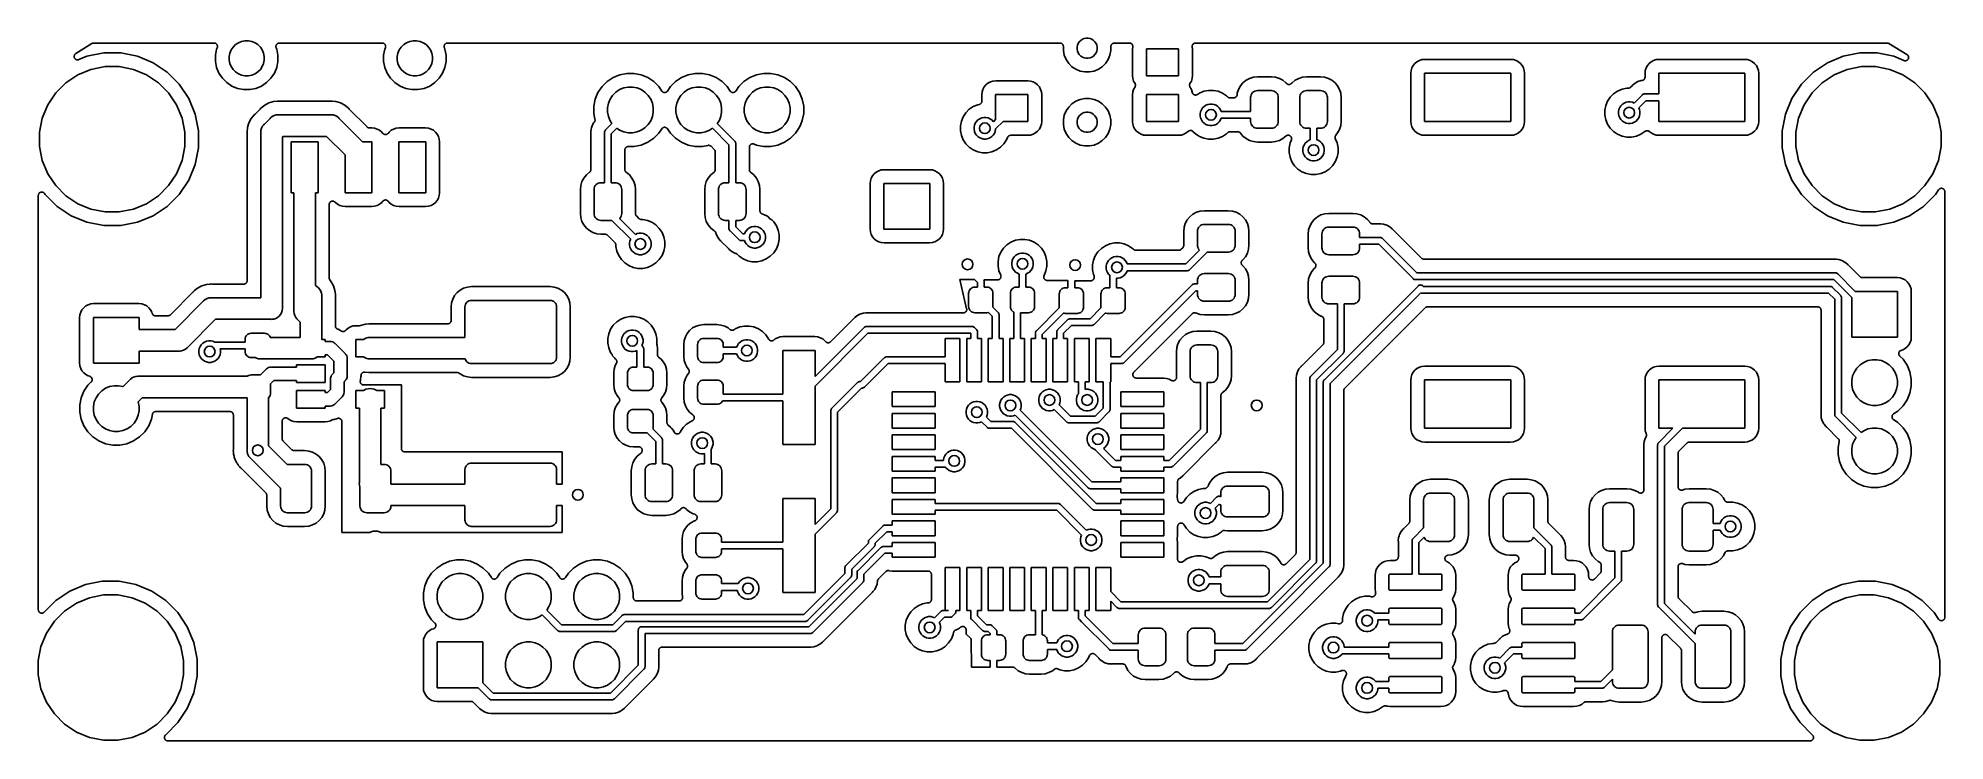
# Model space of a CAD drawing. Extents: x 83.1 to 154, y -94.5 to -68.3.
import ezdxf

# ---------------------------------------------------------------- set-up
doc = ezdxf.new("R2010")
doc.units = 0
doc.layers.add('BLACK', color=7, linetype='CONTINUOUS')

msp = doc.modelspace()

# ---------------------------------------------------------------- linework, layer by layer
at = {"layer": 'BLACK', "linetype": 'CONTINUOUS'}
for p, q in [((84.5249, -68.9255), (85.122, -68.5523)), ((85.122, -68.5523), (85.1235, -68.5514)), ((85.1235, -68.5514), (85.1323, -68.5472)), ((85.1323, -68.5472), (85.1409, -68.5426)), ((85.1409, -68.5426), (85.1434, -68.5418)), ((85.1434, -68.5418), (85.1458, -68.5407)), ((85.1458, -68.5407), (85.1553, -68.5382)), ((85.1553, -68.5382), (85.1646, -68.5354)), ((85.1646, -68.5354), (85.1673, -68.5352)), ((85.1673, -68.5352), (85.1698, -68.5345)), ((85.1698, -68.5345), (85.1796, -68.534)), ((85.1796, -68.534), (85.1893, -68.533)), ((85.1893, -68.533), (89.662, -68.533)), ((89.662, -68.533), (89.6631, -68.533)), ((89.6631, -68.533), (89.6632, -68.533)), ((89.6632, -68.533), (89.6632, -68.533)), ((89.6632, -68.533), (89.6638, -68.533)), ((89.6638, -68.533), (89.6759, -68.5344)), ((89.6759, -68.5344), (89.6878, -68.5356)), ((89.6878, -68.5356), (89.6881, -68.5357)), ((89.6881, -68.5357), (89.6885, -68.5358)), ((89.6885, -68.5358), (89.7, -68.5395)), ((89.7, -68.5395), (89.7115, -68.543)), ((89.7115, -68.543), (89.7118, -68.5432)), ((89.7118, -68.5432), (89.7121, -68.5433)), ((89.7121, -68.5433), (89.7227, -68.5491)), ((89.7227, -68.5491), (89.7333, -68.5548)), ((89.7333, -68.5548), (89.7335, -68.555)), ((89.7335, -68.555), (89.7338, -68.5552)), ((89.7338, -68.5552), (89.743, -68.563)), ((89.743, -68.563), (89.7523, -68.5707)), ((89.7523, -68.5707), (89.7525, -68.5709)), ((89.7525, -68.5709), (89.7528, -68.5711)), ((89.7528, -68.5711), (89.7604, -68.5806)), ((89.7794, -68.7086), (89.7577, -68.7611)), ((89.7604, -68.5806), (89.768, -68.5899)), ((89.768, -68.5899), (89.7681, -68.5902)), ((89.7681, -68.5902), (89.7683, -68.5905)), ((89.7683, -68.5905), (89.7739, -68.6012)), ((89.7739, -68.6012), (89.7796, -68.6118)), ((89.7829, -68.6971), (89.7794, -68.7086)), ((89.7796, -68.6118), (89.7796, -68.6121)), ((89.7796, -68.6121), (89.7798, -68.6124)), ((89.7798, -68.6124), (89.7832, -68.624)), ((89.7865, -68.6855), (89.7829, -68.6971)), ((89.7832, -68.624), (89.7867, -68.6355)), ((89.7866, -68.6849), (89.7865, -68.6852)), ((89.7865, -68.6852), (89.7865, -68.6855)), ((89.7878, -68.673), (89.7866, -68.6849)), ((89.7867, -68.6355), (89.7867, -68.6359)), ((89.7867, -68.6359), (89.7868, -68.6362)), ((89.7868, -68.6362), (89.7879, -68.6483)), ((89.789, -68.6609), (89.7878, -68.673)), ((89.7879, -68.6483), (89.789, -68.6602)), ((89.789, -68.6602), (89.789, -68.6606)), ((89.789, -68.6606), (89.789, -68.6609)), ((90.2954, -68.7902), (90.367, -68.6831)), ((90.367, -68.6831), (90.4581, -68.592)), ((90.4581, -68.592), (90.5652, -68.5204)), ((90.5652, -68.5204), (90.6842, -68.4711)), ((90.6842, -68.4711), (90.8106, -68.446)), ((90.8106, -68.446), (90.9394, -68.446)), ((90.9394, -68.446), (91.0658, -68.4711)), ((91.0658, -68.4711), (91.1848, -68.5204)), ((91.1848, -68.5204), (91.2919, -68.592)), ((91.2919, -68.592), (91.383, -68.6831)), ((91.383, -68.6831), (91.4546, -68.7902)), ((91.961, -68.6584), (91.9623, -68.6466)), ((91.961, -68.6588), (91.961, -68.6584)), ((91.961, -68.6591), (91.961, -68.6588)), ((91.962, -68.6711), (91.961, -68.6591)), ((91.9631, -68.6831), (91.962, -68.6711)), ((91.9623, -68.6466), (91.9635, -68.6345)), ((91.9632, -68.6835), (91.9631, -68.6831)), ((91.9632, -68.6838), (91.9632, -68.6835)), ((91.9666, -68.6952), (91.9632, -68.6838)), ((91.9635, -68.6345), (91.9636, -68.6341)), ((91.9636, -68.6341), (91.9637, -68.6338)), ((91.9637, -68.6338), (91.9673, -68.6224)), ((91.9699, -68.707), (91.9666, -68.6952)), ((91.9673, -68.6224), (91.9709, -68.6108)), ((91.9702, -68.7076), (91.9699, -68.707)), ((91.9706, -68.7086), (91.9702, -68.7076)), ((91.9702, -68.7076), (91.9702, -68.7076)), ((91.9702, -68.7076), (91.9702, -68.7076)), ((91.9923, -68.7611), (91.9706, -68.7086)), ((91.9709, -68.6108), (91.971, -68.6105)), ((91.971, -68.6105), (91.9711, -68.6102)), ((91.9711, -68.6102), (91.9769, -68.5996)), ((91.9769, -68.5996), (91.9827, -68.589)), ((91.9827, -68.589), (91.9829, -68.5887)), ((91.9829, -68.5887), (91.983, -68.5884)), ((91.983, -68.5884), (91.9908, -68.5791)), ((91.9908, -68.5791), (91.9985, -68.5699)), ((91.9985, -68.5699), (91.9987, -68.5697)), ((91.9987, -68.5697), (91.9989, -68.5694)), ((91.9989, -68.5694), (92.0082, -68.5619)), ((92.0082, -68.5619), (92.0177, -68.5542)), ((92.0177, -68.5542), (92.018, -68.5541)), ((92.018, -68.5541), (92.0182, -68.5539)), ((92.0182, -68.5539), (92.0288, -68.5483)), ((92.0288, -68.5483), (92.0396, -68.5426)), ((92.0396, -68.5426), (92.0399, -68.5425)), ((92.0399, -68.5425), (92.0402, -68.5423)), ((92.0402, -68.5423), (92.0518, -68.5389)), ((92.0518, -68.5389), (92.0633, -68.5354)), ((92.0633, -68.5354), (92.0636, -68.5354)), ((92.0636, -68.5354), (92.0639, -68.5353)), ((92.0639, -68.5353), (92.076, -68.5342)), ((92.076, -68.5342), (92.0879, -68.533)), ((92.0879, -68.533), (95.912, -68.533)), ((95.912, -68.533), (95.9131, -68.533)), ((95.9131, -68.533), (95.9132, -68.533)), ((95.9132, -68.533), (95.9132, -68.533)), ((95.9132, -68.533), (95.9138, -68.533)), ((95.9138, -68.533), (95.9259, -68.5344)), ((95.9259, -68.5344), (95.9378, -68.5356)), ((95.9378, -68.5356), (95.9381, -68.5357)), ((95.9381, -68.5357), (95.9385, -68.5358)), ((95.9385, -68.5358), (95.95, -68.5395)), ((95.95, -68.5395), (95.9615, -68.543)), ((95.9615, -68.543), (95.9618, -68.5432)), ((95.9618, -68.5432), (95.9621, -68.5433)), ((95.9621, -68.5433), (95.9727, -68.5491)), ((95.9727, -68.5491), (95.9833, -68.5548)), ((95.9833, -68.5548), (95.9835, -68.555)), ((95.9835, -68.555), (95.9838, -68.5552)), ((95.9838, -68.5552), (95.993, -68.563)), ((95.993, -68.563), (96.0023, -68.5707)), ((96.0023, -68.5707), (96.0025, -68.5709)), ((96.0025, -68.5709), (96.0028, -68.5711)), ((96.0028, -68.5711), (96.0104, -68.5806)), ((96.0294, -68.7086), (96.0077, -68.7611)), ((96.0104, -68.5806), (96.018, -68.5899)), ((96.018, -68.5899), (96.0181, -68.5902)), ((96.0181, -68.5902), (96.0183, -68.5905)), ((96.0183, -68.5905), (96.0239, -68.6012)), ((96.0239, -68.6012), (96.0296, -68.6118)), ((96.0329, -68.6971), (96.0294, -68.7086)), ((96.0296, -68.6118), (96.0296, -68.6121)), ((96.0296, -68.6121), (96.0298, -68.6124)), ((96.0298, -68.6124), (96.0332, -68.624)), ((96.0365, -68.6855), (96.0329, -68.6971)), ((96.0332, -68.624), (96.0367, -68.6355)), ((96.0366, -68.6849), (96.0365, -68.6852)), ((96.0365, -68.6852), (96.0365, -68.6855)), ((96.0378, -68.673), (96.0366, -68.6849)), ((96.0367, -68.6355), (96.0367, -68.6359)), ((96.0367, -68.6359), (96.0368, -68.6362)), ((96.0368, -68.6362), (96.0379, -68.6483)), ((96.039, -68.6609), (96.0378, -68.673)), ((96.0379, -68.6483), (96.039, -68.6602)), ((96.039, -68.6602), (96.039, -68.6606)), ((96.039, -68.6606), (96.039, -68.6609)), ((96.5454, -68.7902), (96.617, -68.6831)), ((96.617, -68.6831), (96.7081, -68.592)), ((96.7081, -68.592), (96.8152, -68.5204)), ((96.8152, -68.5204), (96.9342, -68.4711)), ((96.9342, -68.4711), (97.0606, -68.446)), ((97.0606, -68.446), (97.1894, -68.446)), ((97.1894, -68.446), (97.3158, -68.4711)), ((97.3158, -68.4711), (97.4348, -68.5204)), ((97.4348, -68.5204), (97.5419, -68.592)), ((97.5419, -68.592), (97.633, -68.6831)), ((97.633, -68.6831), (97.7046, -68.7902)), ((98.211, -68.6584), (98.2123, -68.6466)), ((98.211, -68.6588), (98.211, -68.6584)), ((98.211, -68.6591), (98.211, -68.6588)), ((98.212, -68.6711), (98.211, -68.6591)), ((98.2131, -68.6831), (98.212, -68.6711)), ((98.2123, -68.6466), (98.2135, -68.6345)), ((98.2132, -68.6835), (98.2131, -68.6831)), ((98.2132, -68.6838), (98.2132, -68.6835)), ((98.2166, -68.6952), (98.2132, -68.6838)), ((98.2135, -68.6345), (98.2136, -68.6341)), ((98.2136, -68.6341), (98.2137, -68.6338)), ((98.2137, -68.6338), (98.2173, -68.6224)), ((98.2199, -68.707), (98.2166, -68.6952)), ((98.2173, -68.6224), (98.2209, -68.6108)), ((98.2202, -68.7076), (98.2199, -68.707)), ((98.2206, -68.7086), (98.2202, -68.7076)), ((98.2202, -68.7076), (98.2202, -68.7076)), ((98.2202, -68.7076), (98.2202, -68.7076)), ((98.2423, -68.7611), (98.2206, -68.7086)), ((98.2209, -68.6108), (98.221, -68.6105)), ((98.221, -68.6105), (98.2211, -68.6102)), ((98.2211, -68.6102), (98.2269, -68.5996)), ((98.2269, -68.5996), (98.2327, -68.589)), ((98.2327, -68.589), (98.2329, -68.5887)), ((98.2329, -68.5887), (98.233, -68.5884)), ((98.233, -68.5884), (98.2408, -68.5791)), ((98.2408, -68.5791), (98.2485, -68.5699)), ((98.2485, -68.5699), (98.2487, -68.5697)), ((98.2487, -68.5697), (98.2489, -68.5694)), ((98.2489, -68.5694), (98.2582, -68.5619)), ((98.2582, -68.5619), (98.2677, -68.5542)), ((98.2677, -68.5542), (98.268, -68.5541)), ((98.268, -68.5541), (98.2682, -68.5539)), ((98.2682, -68.5539), (98.2788, -68.5483)), ((98.2788, -68.5483), (98.2896, -68.5426)), ((98.2896, -68.5426), (98.2899, -68.5425)), ((98.2899, -68.5425), (98.2902, -68.5423)), ((98.2902, -68.5423), (98.3018, -68.5389)), ((98.3018, -68.5389), (98.3133, -68.5354)), ((98.3133, -68.5354), (98.3136, -68.5354)), ((98.3136, -68.5354), (98.3139, -68.5353)), ((98.3139, -68.5353), (98.326, -68.5342)), ((98.326, -68.5342), (98.3379, -68.533)), ((98.3379, -68.533), (121.09, -68.533)), ((121.09, -68.533), (121.091, -68.533)), ((121.091, -68.533), (121.091, -68.533)), ((121.091, -68.533), (121.091, -68.533)), ((121.091, -68.533), (121.092, -68.533)), ((121.092, -68.533), (121.104, -68.5343)), ((121.104, -68.5343), (121.116, -68.5356)), ((121.116, -68.5356), (121.116, -68.5357)), ((121.116, -68.5357), (121.116, -68.5358)), ((121.116, -68.5358), (121.128, -68.5394)), ((121.128, -68.5394), (121.139, -68.5429)), ((121.139, -68.5429), (121.14, -68.5431)), ((121.14, -68.5431), (121.14, -68.5433)), ((121.14, -68.5433), (121.15, -68.549)), ((121.15, -68.549), (121.161, -68.5547)), ((121.161, -68.5547), (121.161, -68.555)), ((121.161, -68.555), (121.162, -68.5552)), ((121.162, -68.5552), (121.171, -68.5629)), ((121.171, -68.5629), (121.18, -68.5705)), ((121.18, -68.5705), (121.18, -68.5709)), ((121.18, -68.5709), (121.181, -68.5711)), ((121.181, -68.5711), (121.188, -68.5805)), ((121.188, -68.5805), (121.196, -68.5897)), ((121.196, -68.5897), (121.196, -68.5901)), ((121.196, -68.5901), (121.196, -68.5905)), ((121.196, -68.5905), (121.202, -68.6011)), ((121.202, -68.6011), (121.207, -68.6116)), ((121.207, -68.6116), (121.208, -68.612)), ((121.208, -68.612), (121.208, -68.6124)), ((121.208, -68.6124), (121.211, -68.6239)), ((121.211, -68.6239), (121.215, -68.6353)), ((121.215, -68.6353), (121.215, -68.6358)), ((121.215, -68.6358), (121.215, -68.6362)), ((121.215, -68.6362), (121.216, -68.6481)), ((121.216, -68.6481), (121.217, -68.66)), ((121.217, -68.66), (121.217, -68.812)), ((121.725, -68.6881), (121.739, -68.6156)), ((121.725, -68.7619), (121.725, -68.6881)), ((121.739, -68.6156), (121.768, -68.5474)), ((121.768, -68.5474), (121.809, -68.486)), ((121.809, -68.486), (121.861, -68.4337)), ((121.861, -68.4337), (121.922, -68.3927)), ((121.922, -68.3927), (121.991, -68.3644)), ((121.991, -68.3644), (122.063, -68.35)), ((122.063, -68.35), (122.137, -68.35)), ((122.137, -68.35), (122.209, -68.3644)), ((122.209, -68.3644), (122.278, -68.3927)), ((122.278, -68.3927), (122.339, -68.4337)), ((122.339, -68.4337), (122.391, -68.486)), ((122.391, -68.486), (122.432, -68.5474)), ((122.432, -68.5474), (122.461, -68.6156)), ((122.461, -68.6156), (122.475, -68.6881)), ((122.475, -68.6881), (122.475, -68.7619)), ((122.983, -68.6582), (122.984, -68.6463)), ((122.983, -68.6591), (122.983, -68.6582)), ((122.983, -68.66), (122.983, -68.6591)), ((122.983, -68.6591), (122.983, -68.6591)), ((122.983, -68.6591), (122.983, -68.6591)), ((122.983, -68.812), (122.983, -68.66)), ((122.984, -68.6463), (122.986, -68.6345)), ((122.986, -68.6336), (122.989, -68.6222)), ((122.986, -68.634), (122.986, -68.6336)), ((122.986, -68.6345), (122.986, -68.634)), ((122.989, -68.6222), (122.993, -68.6108)), ((122.993, -68.61), (122.999, -68.5995)), ((122.993, -68.6104), (122.993, -68.61)), ((122.993, -68.6108), (122.993, -68.6104)), ((122.999, -68.5995), (123.005, -68.589)), ((123.005, -68.5882), (123.013, -68.5791)), ((123.005, -68.5886), (123.005, -68.5882)), ((123.005, -68.589), (123.005, -68.5886)), ((123.013, -68.5791), (123.021, -68.5699)), ((123.021, -68.5693), (123.03, -68.5618)), ((123.021, -68.5696), (123.021, -68.5693)), ((123.021, -68.5699), (123.021, -68.5696)), ((123.03, -68.5618), (123.04, -68.5542)), ((123.04, -68.5537), (123.051, -68.5482)), ((123.04, -68.554), (123.04, -68.5537)), ((123.04, -68.5542), (123.04, -68.554)), ((123.051, -68.5482), (123.062, -68.5426)), ((123.062, -68.5422), (123.074, -68.5389)), ((123.062, -68.5425), (123.062, -68.5422)), ((123.062, -68.5426), (123.062, -68.5425)), ((123.074, -68.5389), (123.085, -68.5354)), ((123.085, -68.5354), (123.086, -68.5354)), ((123.086, -68.5352), (123.098, -68.5342)), ((123.086, -68.5354), (123.086, -68.5352)), ((123.098, -68.5342), (123.11, -68.533)), ((123.11, -68.533), (123.671, -68.533)), ((123.671, -68.533), (123.673, -68.533)), ((123.673, -68.533), (123.678, -68.5337)), ((123.678, -68.5337), (123.684, -68.5337)), ((123.684, -68.5337), (123.691, -68.535)), ((123.691, -68.535), (123.697, -68.5358)), ((123.697, -68.5358), (123.703, -68.5375)), ((123.703, -68.5375), (123.708, -68.5387)), ((123.708, -68.5387), (123.715, -68.5413)), ((123.715, -68.5413), (123.721, -68.5433)), ((123.721, -68.5433), (123.726, -68.5461)), ((123.726, -68.5461), (123.731, -68.5483)), ((123.731, -68.5483), (123.737, -68.552)), ((123.737, -68.552), (123.743, -68.5552)), ((123.743, -68.5552), (123.747, -68.5589)), ((123.747, -68.5589), (123.752, -68.5622)), ((123.752, -68.5622), (123.756, -68.5669)), ((123.756, -68.5669), (123.762, -68.5711)), ((123.762, -68.5711), (123.765, -68.5757)), ((123.765, -68.5757), (123.769, -68.5798)), ((123.769, -68.5798), (123.773, -68.5853)), ((123.773, -68.5853), (123.777, -68.5905)), ((123.777, -68.5905), (123.78, -68.5956)), ((123.78, -68.5956), (123.783, -68.6004)), ((123.783, -68.6004), (123.785, -68.6066)), ((123.785, -68.6066), (123.789, -68.6124)), ((123.789, -68.6124), (123.79, -68.618)), ((123.797, -68.6724), (123.789, -68.7562)), ((123.79, -68.618), (123.792, -68.6233)), ((123.792, -68.6233), (123.794, -68.6298)), ((123.794, -68.6298), (123.796, -68.6362)), ((123.796, -68.6362), (123.796, -68.642)), ((123.796, -68.642), (123.797, -68.6477)), ((123.797, -68.6477), (123.797, -68.6543)), ((123.797, -68.6543), (123.798, -68.6609)), ((123.798, -68.6609), (123.797, -68.6667)), ((123.797, -68.6667), (123.797, -68.6724)), ((126.002, -68.6591), (126.003, -68.6525)), ((126.003, -68.6649), (126.002, -68.6591)), ((126.003, -68.6459), (126.004, -68.6402)), ((126.003, -68.6525), (126.003, -68.6459)), ((126.003, -68.6707), (126.003, -68.6649)), ((126.003, -68.6724), (126.003, -68.6707)), ((126.011, -68.7562), (126.003, -68.6724)), ((126.004, -68.6402), (126.005, -68.6345)), ((126.005, -68.6345), (126.007, -68.6281)), ((126.007, -68.6281), (126.008, -68.6217)), ((126.008, -68.6217), (126.01, -68.6163)), ((126.01, -68.6163), (126.012, -68.6108)), ((126.012, -68.6108), (126.015, -68.605)), ((126.015, -68.605), (126.018, -68.5989)), ((126.018, -68.5989), (126.021, -68.5941)), ((126.021, -68.5941), (126.024, -68.589)), ((126.024, -68.589), (126.028, -68.5839)), ((126.028, -68.5839), (126.032, -68.5784)), ((126.032, -68.5784), (126.036, -68.5743)), ((126.036, -68.5743), (126.04, -68.5699)), ((126.04, -68.5699), (126.045, -68.5657)), ((126.045, -68.5657), (126.05, -68.5611)), ((126.05, -68.5611), (126.054, -68.5579)), ((126.054, -68.5579), (126.059, -68.5542)), ((126.059, -68.5542), (126.065, -68.5511)), ((126.065, -68.5511), (126.07, -68.5475)), ((126.07, -68.5475), (126.076, -68.5453)), ((126.076, -68.5453), (126.081, -68.5426)), ((126.081, -68.5426), (126.087, -68.5407)), ((126.087, -68.5407), (126.093, -68.5382)), ((126.093, -68.5382), (126.099, -68.5371)), ((126.099, -68.5371), (126.105, -68.5354)), ((126.105, -68.5354), (126.111, -68.5348)), ((126.111, -68.5348), (126.118, -68.5335)), ((126.118, -68.5335), (126.123, -68.5336)), ((126.123, -68.5336), (126.129, -68.533)), ((126.129, -68.533), (151.817, -68.533)), ((151.817, -68.533), (151.819, -68.533)), ((151.819, -68.533), (151.828, -68.534)), ((151.828, -68.534), (151.836, -68.5344)), ((151.836, -68.5344), (151.84, -68.5353)), ((151.84, -68.5353), (151.844, -68.5358)), ((151.844, -68.5358), (151.852, -68.5384)), ((151.852, -68.5384), (151.86, -68.5405)), ((151.86, -68.5405), (151.864, -68.5421)), ((151.864, -68.5421), (151.867, -68.5433)), ((151.867, -68.5433), (151.875, -68.5474)), ((151.875, -68.5474), (151.883, -68.5511)), ((151.883, -68.5511), (152.558, -68.9563)), ((84.4652, -69.0325), (84.4654, -69.0306)), ((84.4662, -69.043), (84.4652, -69.0325)), ((84.4653, -69.0287), (84.4667, -69.0183)), ((84.4654, -69.0306), (84.4653, -69.0287)), ((84.4669, -69.0535), (84.4662, -69.043)), ((84.4667, -69.0183), (84.4678, -69.0078)), ((84.4674, -69.0553), (84.4669, -69.0535)), ((84.4675, -69.0572), (84.4674, -69.0553)), ((84.4705, -69.0673), (84.4675, -69.0572)), ((84.4678, -69.0078), (84.4684, -69.006)), ((84.4684, -69.006), (84.4686, -69.0042)), ((84.4686, -69.0042), (84.472, -68.9942)), ((84.4732, -69.0774), (84.4705, -69.0673)), ((84.472, -68.9942), (84.4751, -68.9841)), ((84.474, -69.0791), (84.4732, -69.0774)), ((84.4746, -69.0809), (84.474, -69.0791)), ((84.4795, -69.0902), (84.4746, -69.0809)), ((84.4751, -68.9841), (84.476, -68.9825)), ((84.476, -68.9825), (84.4766, -68.9807)), ((84.4766, -68.9807), (84.4818, -68.9716)), ((84.4841, -69.0997), (84.4795, -69.0902)), ((84.4818, -68.9716), (84.4868, -68.9623)), ((84.4852, -69.1012), (84.4841, -69.0997)), ((84.4861, -69.1029), (84.4852, -69.1012)), ((84.4927, -69.1111), (84.4861, -69.1029)), ((84.4868, -68.9623), (84.488, -68.9609)), ((84.488, -68.9609), (84.489, -68.9592)), ((84.489, -68.9592), (84.4959, -68.9513)), ((84.4991, -69.1194), (84.4927, -69.1111)), ((84.4959, -68.9513), (84.5026, -68.9432)), ((84.5005, -69.1207), (84.4991, -69.1194)), ((84.5017, -69.1222), (84.5005, -69.1207)), ((84.5097, -69.1289), (84.5017, -69.1222)), ((84.5026, -68.9432), (84.5041, -68.942)), ((84.5041, -68.942), (84.5053, -68.9406)), ((84.5053, -68.9406), (84.5136, -68.9342)), ((84.5176, -69.1359), (84.5097, -69.1289)), ((84.5136, -68.9342), (84.5218, -68.9275)), ((84.5192, -69.1369), (84.5176, -69.1359)), ((84.5207, -69.1381), (84.5192, -69.1369)), ((84.5299, -69.1431), (84.5207, -69.1381)), ((84.5218, -68.9275), (84.5234, -68.9266)), ((84.5234, -68.9266), (84.5249, -68.9255)), ((84.539, -69.1484), (84.5299, -69.1431)), ((84.5408, -69.1491), (84.539, -69.1484)), ((84.5424, -69.15), (84.5408, -69.1491)), ((84.5524, -69.1531), (84.5424, -69.15)), ((84.5624, -69.1566), (84.5524, -69.1531)), ((84.5643, -69.1569), (84.5624, -69.1566)), ((84.5661, -69.1574), (84.5643, -69.1569)), ((84.5765, -69.1586), (84.5661, -69.1574)), ((84.5869, -69.16), (84.5765, -69.1586)), ((84.5888, -69.1599), (84.5869, -69.16)), ((84.5907, -69.1601), (84.5888, -69.1599)), ((84.6012, -69.1592), (84.5907, -69.1601)), ((84.6117, -69.1587), (84.6012, -69.1592)), ((84.6135, -69.1582), (84.6117, -69.1587)), ((84.6154, -69.158), (84.6135, -69.1582)), ((84.6255, -69.1551), (84.6154, -69.158)), ((84.6357, -69.1525), (84.6255, -69.1551)), ((84.6374, -69.1517), (84.6357, -69.1525)), ((84.6392, -69.1512), (84.6374, -69.1517)), ((84.6408, -69.1505), (84.6392, -69.1512)), ((84.9417, -69.0259), (84.6408, -69.1505)), ((85.5614, -68.9026), (84.9417, -69.0259)), ((85.0898, -69.5144), (85.6115, -69.4106)), ((86.1934, -68.9026), (85.5614, -68.9026)), ((85.6115, -69.4106), (86.1433, -69.4106)), ((86.1433, -69.4106), (86.665, -69.5144)), ((86.8131, -69.0259), (86.1934, -68.9026)), ((87.397, -69.2677), (86.8131, -69.0259)), ((87.9224, -69.6188), (87.397, -69.2677)), ((89.7577, -68.7611), (89.713, -68.9856)), ((89.713, -68.9856), (89.713, -69.2144)), ((89.713, -69.2144), (89.7577, -69.4389)), ((90.221, -69.0356), (90.2461, -68.9092)), ((90.221, -69.1644), (90.221, -69.0356)), ((90.2461, -69.2908), (90.221, -69.1644)), ((90.2461, -68.9092), (90.2954, -68.7902)), ((90.2954, -69.4098), (90.2461, -69.2908)), ((90.367, -69.5169), (90.2954, -69.4098)), ((91.4546, -69.4098), (91.383, -69.5169)), ((91.4546, -68.7902), (91.5039, -68.9092)), ((91.5039, -69.2908), (91.4546, -69.4098)), ((91.5039, -68.9092), (91.529, -69.0356)), ((91.529, -69.1644), (91.5039, -69.2908)), ((91.529, -69.0356), (91.529, -69.1644)), ((92.037, -68.9856), (91.9923, -68.7611)), ((91.9923, -69.4389), (92.037, -69.2144)), ((92.037, -69.2144), (92.037, -68.9856)), ((96.0077, -68.7611), (95.963, -68.9856)), ((95.963, -68.9856), (95.963, -69.2144)), ((95.963, -69.2144), (96.0077, -69.4389)), ((96.471, -69.0356), (96.4961, -68.9092)), ((96.471, -69.1644), (96.471, -69.0356)), ((96.4961, -69.2908), (96.471, -69.1644)), ((96.4961, -68.9092), (96.5454, -68.7902)), ((96.5454, -69.4098), (96.4961, -69.2908)), ((96.617, -69.5169), (96.5454, -69.4098)), ((97.7046, -69.4098), (97.633, -69.5169)), ((97.7046, -68.7902), (97.7539, -68.9092)), ((97.7539, -69.2908), (97.7046, -69.4098)), ((97.7539, -68.9092), (97.779, -69.0356)), ((97.779, -69.1644), (97.7539, -69.2908)), ((97.779, -69.0356), (97.779, -69.1644)), ((98.287, -68.9856), (98.2423, -68.7611)), ((98.2423, -69.4389), (98.287, -69.2144)), ((98.287, -69.2144), (98.287, -68.9856)), ((121.217, -68.812), (121.251, -68.9826)), ((121.251, -68.9826), (121.317, -69.1433)), ((121.317, -69.1433), (121.414, -69.2879)), ((121.414, -69.2879), (121.537, -69.4109)), ((121.537, -69.4109), (121.682, -69.5075)), ((121.739, -68.8344), (121.725, -68.7619)), ((121.768, -68.9026), (121.739, -68.8344)), ((121.809, -68.964), (121.768, -68.9026)), ((121.861, -69.0163), (121.809, -68.964)), ((121.922, -69.0573), (121.861, -69.0163)), ((121.991, -69.0856), (121.922, -69.0573)), ((122.063, -69.1), (121.991, -69.0856)), ((122.137, -69.1), (122.063, -69.1)), ((122.209, -69.0856), (122.137, -69.1)), ((122.278, -69.0573), (122.209, -69.0856)), ((122.339, -69.0163), (122.278, -69.0573)), ((122.391, -68.964), (122.339, -69.0163)), ((122.432, -68.9026), (122.391, -68.964)), ((122.461, -68.8344), (122.432, -68.9026)), ((122.475, -68.7619), (122.461, -68.8344)), ((122.518, -69.5075), (122.663, -69.4109)), ((122.663, -69.4109), (122.786, -69.2879)), ((122.786, -69.2879), (122.883, -69.1433)), ((122.883, -69.1433), (122.949, -68.9826)), ((122.949, -68.9826), (122.983, -68.812)), ((123.789, -68.7562), (123.789, -69.7438)), ((124.3, -69.75), (124.3, -68.75)), ((124.3, -68.75), (125.5, -68.75)), ((125.5, -68.75), (125.5, -69.75)), ((126.011, -69.7438), (126.011, -68.7562)), ((134.215, -69.3672), (134.167, -69.4555)), ((134.278, -69.2899), (134.215, -69.3672)), ((134.355, -69.2264), (134.278, -69.2899)), ((134.444, -69.1792), (134.355, -69.2264)), ((134.539, -69.1502), (134.444, -69.1792)), ((134.645, -69.1397), (134.539, -69.1502)), ((137.833, -69.1397), (134.645, -69.1397)), ((137.939, -69.1501), (137.833, -69.1397)), ((138.034, -69.1792), (137.939, -69.1501)), ((138.123, -69.2264), (138.034, -69.1792)), ((138.2, -69.2899), (138.123, -69.2264)), ((138.263, -69.3672), (138.2, -69.2899)), ((138.311, -69.4555), (138.263, -69.3672)), ((142.915, -69.3672), (142.867, -69.4555)), ((142.978, -69.2899), (142.915, -69.3672)), ((143.055, -69.2264), (142.978, -69.2899)), ((143.144, -69.1792), (143.055, -69.2264)), ((143.239, -69.1502), (143.144, -69.1792)), ((143.345, -69.1397), (143.239, -69.1502)), ((146.533, -69.1397), (143.345, -69.1397)), ((146.639, -69.1501), (146.533, -69.1397)), ((146.734, -69.1792), (146.639, -69.1501)), ((146.823, -69.2264), (146.734, -69.1792)), ((146.9, -69.2899), (146.823, -69.2264)), ((146.963, -69.3672), (146.9, -69.2899)), ((147.011, -69.4555), (146.963, -69.3672)), ((149.61, -69.2677), (149.085, -69.6188)), ((150.194, -69.0259), (149.61, -69.2677)), ((150.814, -68.9026), (150.194, -69.0259)), ((150.342, -69.5144), (150.864, -69.4106)), ((151.446, -68.9026), (150.814, -68.9026)), ((150.864, -69.4106), (151.396, -69.4106)), ((151.396, -69.4106), (151.918, -69.5144)), ((152.066, -69.0259), (151.446, -68.9026)), ((152.444, -69.1825), (152.066, -69.0259)), ((152.447, -69.1834), (152.444, -69.1825)), ((152.45, -69.1847), (152.447, -69.1834)), ((152.459, -69.187), (152.45, -69.1847)), ((152.468, -69.1897), (152.459, -69.187)), ((152.471, -69.19), (152.468, -69.1897)), ((152.474, -69.1908), (152.471, -69.19)), ((152.483, -69.1913), (152.474, -69.1908)), ((152.492, -69.1922), (152.483, -69.1913)), ((152.495, -69.1919), (152.492, -69.1922)), ((152.498, -69.1921), (152.495, -69.1919)), ((152.508, -69.1907), (152.498, -69.1921)), ((152.517, -69.1898), (152.508, -69.1907)), ((152.52, -69.1889), (152.517, -69.1898)), ((152.523, -69.1885), (152.52, -69.1889)), ((152.532, -69.1854), (152.523, -69.1885)), ((152.541, -69.1827), (152.532, -69.1854)), ((152.543, -69.1813), (152.541, -69.1827)), ((152.546, -69.1803), (152.543, -69.1813)), ((152.554, -69.1755), (152.546, -69.1803)), ((152.563, -69.1711), (152.554, -69.1755)), ((152.558, -68.9563), (152.559, -68.9572)), ((152.559, -68.9572), (152.562, -68.9591)), ((152.562, -68.9591), (152.564, -68.9605)), ((152.565, -69.1692), (152.563, -69.1711)), ((152.564, -68.9605), (152.572, -68.9666)), ((152.568, -69.1676), (152.565, -69.1692)), ((152.575, -69.1614), (152.568, -69.1676)), ((152.572, -68.9666), (152.579, -68.9723)), ((152.582, -69.1555), (152.575, -69.1614)), ((152.579, -68.9723), (152.581, -68.9745)), ((152.581, -68.9745), (152.583, -68.9765)), ((152.584, -69.1531), (152.582, -69.1555)), ((152.583, -68.9765), (152.589, -68.9838)), ((152.586, -69.1511), (152.584, -69.1531)), ((152.592, -69.1436), (152.586, -69.1511)), ((152.589, -68.9838), (152.595, -68.9908)), ((152.598, -69.1364), (152.592, -69.1436)), ((152.595, -68.9908), (152.597, -68.9935)), ((152.597, -68.9935), (152.599, -68.9958)), ((152.599, -69.1337), (152.598, -69.1364)), ((152.599, -68.9958), (152.603, -69.0042)), ((152.601, -69.1313), (152.599, -69.1337)), ((152.605, -69.1229), (152.601, -69.1313)), ((152.603, -69.0042), (152.608, -69.0123)), ((152.61, -69.1146), (152.605, -69.1229)), ((152.608, -69.0123), (152.609, -69.0151)), ((152.609, -69.0151), (152.61, -69.0178)), ((152.61, -69.0178), (152.613, -69.0268)), ((152.612, -69.109), (152.61, -69.1117)), ((152.61, -69.1117), (152.61, -69.1146)), ((152.614, -69.0999), (152.612, -69.109)), ((152.613, -69.0268), (152.616, -69.0357)), ((152.617, -69.0909), (152.614, -69.0999)), ((152.616, -69.0357), (152.616, -69.0387)), ((152.616, -69.0387), (152.617, -69.0416)), ((152.617, -69.0416), (152.618, -69.051)), ((152.618, -69.085), (152.617, -69.0879)), ((152.617, -69.0879), (152.617, -69.0909)), ((152.618, -69.051), (152.619, -69.0602)), ((152.619, -69.0756), (152.618, -69.085)), ((152.619, -69.0602), (152.619, -69.0633)), ((152.619, -69.0633), (152.62, -69.0663)), ((152.62, -69.0663), (152.619, -69.0756)), ((83.7802, -70.3894), (84.1562, -70.0134)), ((84.1562, -70.0134), (84.5985, -69.7179)), ((84.5985, -69.7179), (85.0898, -69.5144)), ((86.665, -69.5144), (87.1563, -69.7179)), ((87.1563, -69.7179), (87.5986, -70.0134)), ((87.5986, -70.0134), (87.9746, -70.3894)), ((88.3692, -70.0656), (87.9224, -69.6188)), ((88.7203, -70.591), (88.3692, -70.0656)), ((89.7577, -69.4389), (89.8452, -69.6504)), ((89.8452, -69.6504), (89.9724, -69.8407)), ((89.9724, -69.8407), (90.1343, -70.0026)), ((90.1343, -70.0026), (90.3246, -70.1298)), ((90.3246, -70.1298), (90.5361, -70.2173)), ((90.4581, -69.608), (90.367, -69.5169)), ((90.5652, -69.6796), (90.4581, -69.608)), ((90.6842, -69.7289), (90.5652, -69.6796)), ((90.8106, -69.754), (90.6842, -69.7289)), ((90.9394, -69.754), (90.8106, -69.754)), ((91.0658, -69.7289), (90.9394, -69.754)), ((91.1848, -69.6796), (91.0658, -69.7289)), ((91.2919, -69.608), (91.1848, -69.6796)), ((91.2139, -70.2173), (91.4254, -70.1298)), ((91.383, -69.5169), (91.2919, -69.608)), ((91.4254, -70.1298), (91.6157, -70.0026)), ((91.6157, -70.0026), (91.7776, -69.8407)), ((91.7776, -69.8407), (91.9047, -69.6504)), ((91.9047, -69.6504), (91.9923, -69.4389)), ((96.0077, -69.4389), (96.0952, -69.6504)), ((96.0952, -69.6504), (96.2224, -69.8407)), ((96.2224, -69.8407), (96.3843, -70.0026)), ((96.3843, -70.0026), (96.5746, -70.1298)), ((96.5746, -70.1298), (96.7861, -70.2173)), ((96.7081, -69.608), (96.617, -69.5169)), ((96.8152, -69.6796), (96.7081, -69.608)), ((96.9342, -69.7289), (96.8152, -69.6796)), ((97.0606, -69.754), (96.9342, -69.7289)), ((97.1894, -69.754), (97.0606, -69.754)), ((97.3158, -69.7289), (97.1894, -69.754)), ((97.4348, -69.6796), (97.3158, -69.7289)), ((97.5419, -69.608), (97.4348, -69.6796)), ((97.4639, -70.2173), (97.6754, -70.1298)), ((97.633, -69.5169), (97.5419, -69.608)), ((97.6754, -70.1298), (97.8657, -70.0026)), ((97.8657, -70.0026), (98.0276, -69.8407)), ((98.0276, -69.8407), (98.1547, -69.6504)), ((98.1547, -69.6504), (98.2423, -69.4389)), ((104.265, -69.9636), (104.076, -70.1527)), ((104.487, -69.815), (104.265, -69.9636)), ((104.734, -69.7126), (104.487, -69.815)), ((104.997, -69.6604), (104.734, -69.7126)), ((105.264, -69.6604), (104.997, -69.6604)), ((105.527, -69.7126), (105.264, -69.6604)), ((105.774, -69.815), (105.527, -69.7126)), ((105.996, -69.9636), (105.774, -69.815)), ((106.185, -70.1527), (105.996, -69.9636)), ((106.805, -69.9636), (106.616, -70.1527)), ((107.027, -69.815), (106.805, -69.9636)), ((107.274, -69.7126), (107.027, -69.815)), ((107.537, -69.6604), (107.274, -69.7126)), ((107.804, -69.6604), (107.537, -69.6604)), ((108.067, -69.7126), (107.804, -69.6604)), ((108.314, -69.815), (108.067, -69.7126)), ((108.536, -69.9636), (108.314, -69.815)), ((108.725, -70.1527), (108.536, -69.9636)), ((109.345, -69.9636), (109.156, -70.1527)), ((109.567, -69.815), (109.345, -69.9636)), ((109.814, -69.7126), (109.567, -69.815)), ((110.077, -69.6604), (109.814, -69.7126)), ((110.344, -69.6604), (110.077, -69.6604)), ((110.607, -69.7126), (110.344, -69.6604)), ((110.854, -69.815), (110.607, -69.7126)), ((111.076, -69.9636), (110.854, -69.815)), ((111.265, -70.1527), (111.076, -69.9636)), ((118.339, -70.0891), (118.276, -70.1664)), ((118.416, -70.0256), (118.339, -70.0891)), ((118.505, -69.9784), (118.416, -70.0256)), ((118.6, -69.9494), (118.505, -69.9784)), ((118.706, -69.9389), (118.6, -69.9494)), ((119.894, -69.9389), (118.706, -69.9389)), ((120, -69.9493), (119.894, -69.9389)), ((120.095, -69.9784), (120, -69.9493)), ((120.184, -70.0256), (120.095, -69.9784)), ((120.261, -70.0891), (120.184, -70.0256)), ((120.324, -70.1664), (120.261, -70.0891)), ((121.682, -69.5075), (121.842, -69.5741)), ((121.842, -69.5741), (122.013, -69.608)), ((122.013, -69.608), (122.187, -69.608)), ((122.187, -69.608), (122.358, -69.5741)), ((122.358, -69.5741), (122.518, -69.5075)), ((123.789, -69.7438), (123.799, -69.8496)), ((123.799, -69.8496), (123.828, -69.9453)), ((123.828, -69.9453), (123.879, -70.0401)), ((123.879, -70.0401), (123.879, -70.0406)), ((123.879, -70.0406), (123.879, -70.0406)), ((123.879, -70.0406), (123.879, -70.0406)), ((123.879, -70.0406), (123.88, -70.0417)), ((123.88, -70.0417), (123.884, -70.0527)), ((123.884, -70.0527), (123.889, -70.0636)), ((123.889, -70.0636), (123.889, -70.0642)), ((123.889, -70.0642), (123.889, -70.0647)), ((123.889, -70.0647), (123.891, -70.0763)), ((123.891, -70.1254), (123.889, -70.137)), ((123.891, -70.0763), (123.893, -70.0879)), ((123.893, -70.1139), (123.891, -70.1254)), ((123.893, -70.0879), (123.893, -70.0885)), ((123.893, -70.0885), (123.894, -70.0891)), ((123.894, -70.0891), (123.893, -70.1009)), ((123.893, -70.1009), (123.893, -70.1127)), ((123.893, -70.1127), (123.893, -70.1133)), ((123.893, -70.1133), (123.893, -70.1139)), ((125.5, -69.75), (124.3, -69.75)), ((125.906, -70.1109), (125.907, -70.0991)), ((125.907, -70.1115), (125.906, -70.1109)), ((125.907, -70.0861), (125.909, -70.0746)), ((125.907, -70.0867), (125.907, -70.0861)), ((125.907, -70.0873), (125.907, -70.0867)), ((125.907, -70.0991), (125.907, -70.0873)), ((125.907, -70.1121), (125.907, -70.1115)), ((125.909, -70.1236), (125.907, -70.1121)), ((125.909, -70.0746), (125.911, -70.063)), ((125.911, -70.1353), (125.909, -70.1236)), ((125.911, -70.063), (125.912, -70.0625)), ((125.912, -70.0619), (125.916, -70.051)), ((125.912, -70.0625), (125.912, -70.0619)), ((125.916, -70.051), (125.921, -70.0401)), ((125.921, -70.0401), (125.972, -69.9453)), ((125.972, -69.9453), (126.001, -69.8496)), ((126.001, -69.8496), (126.011, -69.7438)), ((127.793, -70.1275), (127.722, -70.259)), ((127.887, -70.0123), (127.793, -70.1275)), ((128.003, -69.9177), (127.887, -70.0123)), ((128.134, -69.8474), (128.003, -69.9177)), ((128.277, -69.8042), (128.134, -69.8474)), ((128.431, -69.7889), (128.277, -69.8042)), ((128.944, -69.7889), (128.431, -69.7889)), ((129.098, -69.8042), (128.944, -69.7889)), ((129.241, -69.8474), (129.098, -69.8042)), ((129.372, -69.9177), (129.241, -69.8474)), ((129.488, -70.0123), (129.372, -69.9177)), ((129.502, -70.0295), (129.488, -70.0123)), ((129.51, -70.0379), (129.502, -70.0295)), ((129.519, -70.0465), (129.51, -70.0379)), ((129.519, -70.0467), (129.519, -70.0465)), ((129.519, -70.047), (129.519, -70.0467)), ((129.529, -70.0537), (129.519, -70.047)), ((129.539, -70.0604), (129.529, -70.0537)), ((129.54, -70.0606), (129.539, -70.0604)), ((129.54, -70.0608), (129.54, -70.0606)), ((129.551, -70.0654), (129.54, -70.0608)), ((129.562, -70.0701), (129.551, -70.0654)), ((129.562, -70.0702), (129.562, -70.0701)), ((129.563, -70.0703), (129.562, -70.0702)), ((129.575, -70.0727), (129.563, -70.0703)), ((129.586, -70.0752), (129.575, -70.0727)), ((129.587, -70.0752), (129.586, -70.0752)), ((129.599, -70.0753), (129.587, -70.0752)), ((129.587, -70.0752), (129.587, -70.0752)), ((129.611, -70.0754), (129.599, -70.0753)), ((129.612, -70.0753), (129.611, -70.0754)), ((129.624, -70.0731), (129.612, -70.0753)), ((129.612, -70.0753), (129.612, -70.0753)), ((129.635, -70.0708), (129.624, -70.0731)), ((129.636, -70.0707), (129.635, -70.0708)), ((129.647, -70.0661), (129.636, -70.0706)), ((129.636, -70.0706), (129.636, -70.0707)), ((129.658, -70.0616), (129.647, -70.0661)), ((129.659, -70.0614), (129.658, -70.0616)), ((129.669, -70.0547), (129.659, -70.0613)), ((129.659, -70.0613), (129.659, -70.0614)), ((129.679, -70.0481), (129.669, -70.0547)), ((129.68, -70.0478), (129.679, -70.0481)), ((129.688, -70.0393), (129.68, -70.0476)), ((129.68, -70.0476), (129.68, -70.0478)), ((129.697, -70.0308), (129.688, -70.0393)), ((129.698, -70.0302), (129.697, -70.0308)), ((129.712, -70.0123), (129.698, -70.0295)), ((129.698, -70.0295), (129.698, -70.0302)), ((129.698, -70.0302), (129.698, -70.0302)), ((129.698, -70.0302), (129.698, -70.0302)), ((129.828, -69.9177), (129.712, -70.0123)), ((129.959, -69.8474), (129.828, -69.9177)), ((130.102, -69.8042), (129.959, -69.8474)), ((130.256, -69.7889), (130.102, -69.8042)), ((130.769, -69.7889), (130.256, -69.7889)), ((130.923, -69.8042), (130.769, -69.7889)), ((131.066, -69.8474), (130.923, -69.8042)), ((131.197, -69.9177), (131.066, -69.8474)), ((131.313, -70.0123), (131.197, -69.9177)), ((131.407, -70.1275), (131.313, -70.0123)), ((131.478, -70.259), (131.407, -70.1275)), ((134.138, -69.5512), (134.128, -69.657)), ((134.128, -69.657), (134.128, -71.4446)), ((134.167, -69.4555), (134.138, -69.5512)), ((134.639, -71.4508), (134.639, -69.6508)), ((134.639, -69.6508), (137.839, -69.6508)), ((137.839, -69.6508), (137.839, -71.4508)), ((138.34, -69.5512), (138.311, -69.4555)), ((138.35, -69.657), (138.34, -69.5512)), ((138.35, -71.4446), (138.35, -69.657)), ((142.335, -70.1296), (142.29, -70.1748)), ((142.339, -70.1255), (142.335, -70.1296)), ((142.342, -70.1217), (142.339, -70.1255)), ((142.344, -70.1204), (142.342, -70.1217)), ((142.359, -70.101), (142.344, -70.1204)), ((142.456, -70.0219), (142.359, -70.101)), ((142.566, -69.9632), (142.456, -70.0219)), ((142.685, -69.927), (142.566, -69.9632)), ((142.713, -69.9242), (142.685, -69.927)), ((142.719, -69.9231), (142.713, -69.9242)), ((142.725, -69.9225), (142.719, -69.9231)), ((142.731, -69.9207), (142.725, -69.9225)), ((142.738, -69.9193), (142.731, -69.9207)), ((142.743, -69.9172), (142.738, -69.9193)), ((142.749, -69.9155), (142.743, -69.9172)), ((142.754, -69.9124), (142.749, -69.9155)), ((142.761, -69.9099), (142.754, -69.9124)), ((142.765, -69.9067), (142.761, -69.9099)), ((142.77, -69.9041), (142.765, -69.9067)), ((142.776, -69.8999), (142.77, -69.9041)), ((142.781, -69.8962), (142.776, -69.8999)), ((142.785, -69.8921), (142.781, -69.8962)), ((142.79, -69.8885), (142.785, -69.8921)), ((142.794, -69.8834), (142.79, -69.8885)), ((142.799, -69.8787), (142.794, -69.8834)), ((142.802, -69.8739), (142.799, -69.8787)), ((142.806, -69.8695), (142.802, -69.8739)), ((142.809, -69.8637), (142.806, -69.8695)), ((142.813, -69.8581), (142.809, -69.8637)), ((142.815, -69.8528), (142.813, -69.8581)), ((142.818, -69.8478), (142.815, -69.8528)), ((142.82, -69.8414), (142.818, -69.8478)), ((142.822, -69.8353), (142.82, -69.8414)), ((142.823, -69.8297), (142.822, -69.8353)), ((142.825, -69.8242), (142.823, -69.8297)), ((142.826, -69.8175), (142.825, -69.8242)), ((142.827, -69.811), (142.826, -69.8175)), ((142.828, -69.7996), (142.827, -69.8053)), ((142.827, -69.8053), (142.827, -69.811)), ((142.838, -69.5512), (142.828, -69.657)), ((142.828, -69.657), (142.828, -69.7978)), ((142.828, -69.7978), (142.828, -69.7996)), ((142.867, -69.4555), (142.838, -69.5512)), ((143.339, -70.4258), (143.339, -69.6508)), ((143.339, -69.6508), (146.539, -69.6508)), ((146.539, -69.6508), (146.539, -71.4508)), ((147.04, -69.5512), (147.011, -69.4555)), ((147.05, -69.657), (147.04, -69.5512)), ((147.05, -71.4446), (147.05, -69.657)), ((148.638, -70.0656), (148.287, -70.591)), ((149.085, -69.6188), (148.638, -70.0656)), ((149.033, -70.3894), (149.409, -70.0134)), ((149.409, -70.0134), (149.851, -69.7179)), ((149.851, -69.7179), (150.342, -69.5144)), ((151.918, -69.5144), (152.409, -69.7179)), ((152.409, -69.7179), (152.851, -70.0134)), ((152.851, -70.0134), (153.227, -70.3894)), ((83.2812, -71.323), (83.4847, -70.8317)), ((83.4847, -70.8317), (83.7802, -70.3894)), ((87.9746, -70.3894), (88.2701, -70.8317)), ((88.2701, -70.8317), (88.4736, -71.323)), ((88.9621, -71.1749), (88.7203, -70.591)), ((90.5361, -70.2173), (90.7606, -70.262)), ((90.7606, -70.262), (90.9894, -70.262)), ((90.9894, -70.262), (91.2139, -70.2173)), ((91.7008, -70.7571), (91.5431, -70.8414)), ((91.872, -70.7051), (91.7008, -70.7571)), ((92.0116, -70.6914), (91.872, -70.7051)), ((92.05, -70.6876), (92.0116, -70.6914)), ((92.0116, -70.6914), (92.0116, -70.6914)), ((92.0884, -70.6914), (92.05, -70.6876)), ((92.0937, -70.6914), (92.0884, -70.6914)), ((92.0991, -70.692), (92.0937, -70.6914)), ((92.1008, -70.692), (92.0991, -70.692)), ((93.9592, -70.692), (92.1008, -70.692)), ((93.9645, -70.6915), (93.9592, -70.692)), ((93.9699, -70.6915), (93.9645, -70.6915)), ((93.9716, -70.6914), (93.9699, -70.6915)), ((94.01, -70.6876), (93.9716, -70.6914)), ((94.0484, -70.6914), (94.01, -70.6876)), ((94.188, -70.7051), (94.0484, -70.6914)), ((94.0484, -70.6914), (94.0484, -70.6914)), ((94.3592, -70.7571), (94.188, -70.7051)), ((94.5169, -70.8414), (94.3592, -70.7571)), ((96.7861, -70.2173), (97.0106, -70.262)), ((97.0106, -70.262), (97.2394, -70.262)), ((97.2394, -70.262), (97.4639, -70.2173)), ((103.825, -70.6223), (103.773, -70.8846)), ((103.927, -70.3751), (103.825, -70.6223)), ((104.076, -70.1527), (103.927, -70.3751)), ((104.281, -70.9347), (104.313, -70.7705)), ((104.313, -70.7705), (104.377, -70.6158)), ((104.377, -70.6158), (104.47, -70.4766)), ((104.47, -70.4766), (104.589, -70.3582)), ((104.589, -70.3582), (104.728, -70.2651)), ((104.728, -70.2651), (104.883, -70.2011)), ((104.883, -70.2011), (105.047, -70.1684)), ((105.047, -70.1684), (105.214, -70.1684)), ((105.214, -70.1684), (105.379, -70.2011)), ((105.379, -70.2011), (105.533, -70.2651)), ((105.533, -70.2651), (105.672, -70.3582)), ((105.672, -70.3582), (105.791, -70.4766)), ((105.791, -70.4766), (105.884, -70.6158)), ((105.884, -70.6158), (105.948, -70.7705)), ((105.948, -70.7705), (105.981, -70.9347)), ((106.295, -70.3167), (106.185, -70.1527)), ((106.303, -70.326), (106.295, -70.3167)), ((106.31, -70.3354), (106.303, -70.326)), ((106.311, -70.3356), (106.31, -70.3354)), ((106.311, -70.3359), (106.311, -70.3356)), ((106.32, -70.3436), (106.311, -70.3359)), ((106.329, -70.3513), (106.32, -70.3436)), ((106.33, -70.3514), (106.329, -70.3513)), ((106.33, -70.3516), (106.33, -70.3514)), ((106.341, -70.3574), (106.33, -70.3516)), ((106.351, -70.3631), (106.341, -70.3574)), ((106.351, -70.3632), (106.351, -70.3631)), ((106.352, -70.3634), (106.351, -70.3632)), ((106.363, -70.3669), (106.352, -70.3634)), ((106.375, -70.3705), (106.363, -70.3669)), ((106.375, -70.3706), (106.375, -70.3705)), ((106.375, -70.3705), (106.375, -70.3705)), ((106.387, -70.3719), (106.375, -70.3706)), ((106.399, -70.3732), (106.387, -70.3719)), ((106.4, -70.3731), (106.399, -70.3732)), ((106.412, -70.372), (106.4, -70.3732)), ((106.4, -70.3732), (106.4, -70.3731)), ((106.424, -70.371), (106.412, -70.372)), ((106.425, -70.3708), (106.424, -70.3709)), ((106.424, -70.3709), (106.424, -70.371)), ((106.436, -70.3674), (106.425, -70.3708)), ((106.448, -70.364), (106.436, -70.3674)), ((106.459, -70.3582), (106.448, -70.3638)), ((106.448, -70.3638), (106.448, -70.3639)), ((106.448, -70.3639), (106.448, -70.364)), ((106.47, -70.3526), (106.459, -70.3582)), ((106.48, -70.3447), (106.47, -70.3522)), ((106.47, -70.3522), (106.47, -70.3524)), ((106.47, -70.3524), (106.47, -70.3526)), ((106.489, -70.3371), (106.48, -70.3447)), ((106.49, -70.3367), (106.489, -70.3369)), ((106.489, -70.3369), (106.489, -70.3371)), ((106.497, -70.3276), (106.49, -70.3367)), ((106.505, -70.3182), (106.497, -70.3276)), ((106.506, -70.3176), (106.505, -70.3182)), ((106.616, -70.1527), (106.506, -70.3167)), ((106.506, -70.3167), (106.506, -70.3176)), ((106.506, -70.3176), (106.506, -70.3176)), ((106.506, -70.3176), (106.506, -70.3176)), ((106.821, -70.9347), (106.853, -70.7705)), ((106.853, -70.7705), (106.917, -70.6158)), ((106.917, -70.6158), (107.01, -70.4766)), ((107.01, -70.4766), (107.129, -70.3582)), ((107.129, -70.3582), (107.268, -70.2651)), ((107.268, -70.2651), (107.423, -70.2011)), ((107.423, -70.2011), (107.587, -70.1684)), ((107.587, -70.1684), (107.754, -70.1684)), ((107.754, -70.1684), (107.919, -70.2011)), ((107.919, -70.2011), (108.073, -70.2651)), ((108.073, -70.2651), (108.212, -70.3582)), ((108.212, -70.3582), (108.331, -70.4766)), ((108.331, -70.4766), (108.424, -70.6158)), ((108.424, -70.6158), (108.488, -70.7705)), ((108.488, -70.7705), (108.521, -70.9347)), ((108.835, -70.3167), (108.725, -70.1527)), ((108.843, -70.326), (108.835, -70.3167)), ((108.85, -70.3354), (108.843, -70.326)), ((108.851, -70.3356), (108.85, -70.3354)), ((108.851, -70.3359), (108.851, -70.3356)), ((108.86, -70.3436), (108.851, -70.3359)), ((108.869, -70.3513), (108.86, -70.3436)), ((108.87, -70.3514), (108.869, -70.3513)), ((108.87, -70.3516), (108.87, -70.3514)), ((108.881, -70.3574), (108.87, -70.3516)), ((108.891, -70.3631), (108.881, -70.3574)), ((108.891, -70.3632), (108.891, -70.3631)), ((108.892, -70.3634), (108.891, -70.3632)), ((108.903, -70.3669), (108.892, -70.3634)), ((108.915, -70.3705), (108.903, -70.3669)), ((108.915, -70.3706), (108.915, -70.3705)), ((108.915, -70.3705), (108.915, -70.3705)), ((108.927, -70.3719), (108.915, -70.3706)), ((108.939, -70.3732), (108.927, -70.3719)), ((108.94, -70.3731), (108.939, -70.3732)), ((108.952, -70.372), (108.94, -70.3732)), ((108.94, -70.3732), (108.94, -70.3731)), ((108.964, -70.371), (108.952, -70.372)), ((108.965, -70.3708), (108.964, -70.3709)), ((108.964, -70.3709), (108.964, -70.371)), ((108.976, -70.3674), (108.965, -70.3708)), ((108.988, -70.364), (108.976, -70.3674)), ((108.999, -70.3582), (108.988, -70.3638)), ((108.988, -70.3638), (108.988, -70.3639)), ((108.988, -70.3639), (108.988, -70.364)), ((109.01, -70.3526), (108.999, -70.3582)), ((109.02, -70.3447), (109.01, -70.3522)), ((109.01, -70.3522), (109.01, -70.3524)), ((109.01, -70.3524), (109.01, -70.3526)), ((109.029, -70.3371), (109.02, -70.3447)), ((109.03, -70.3367), (109.029, -70.3369)), ((109.029, -70.3369), (109.029, -70.3371)), ((109.037, -70.3276), (109.03, -70.3367)), ((109.045, -70.3182), (109.037, -70.3276)), ((109.046, -70.3176), (109.045, -70.3182)), ((109.156, -70.1527), (109.046, -70.3167)), ((109.046, -70.3167), (109.046, -70.3176)), ((109.046, -70.3176), (109.046, -70.3176)), ((109.046, -70.3176), (109.046, -70.3176)), ((109.361, -70.9347), (109.393, -70.7705)), ((109.393, -70.7705), (109.457, -70.6158)), ((109.457, -70.6158), (109.55, -70.4766)), ((109.55, -70.4766), (109.669, -70.3582)), ((109.669, -70.3582), (109.808, -70.2651)), ((109.808, -70.2651), (109.963, -70.2011)), ((109.963, -70.2011), (110.127, -70.1684)), ((110.127, -70.1684), (110.294, -70.1684)), ((110.294, -70.1684), (110.459, -70.2011)), ((110.459, -70.2011), (110.613, -70.2651)), ((110.613, -70.2651), (110.752, -70.3582)), ((110.752, -70.3582), (110.871, -70.4766)), ((110.871, -70.4766), (110.964, -70.6158)), ((110.964, -70.6158), (111.028, -70.7705)), ((111.028, -70.7705), (111.061, -70.9347)), ((111.414, -70.3751), (111.265, -70.1527)), ((111.516, -70.6223), (111.414, -70.3751)), ((111.569, -70.8846), (111.516, -70.6223)), ((118.035, -70.8269), (117.87, -70.8953)), ((118.087, -70.8166), (118.035, -70.8269)), ((118.098, -70.8132), (118.087, -70.8166)), ((118.11, -70.8098), (118.098, -70.8132)), ((118.121, -70.8039), (118.11, -70.8095)), ((118.11, -70.8095), (118.11, -70.8096)), ((118.11, -70.8096), (118.11, -70.8098)), ((118.131, -70.7983), (118.121, -70.8039)), ((118.132, -70.798), (118.131, -70.7983)), ((118.141, -70.7903), (118.132, -70.7978)), ((118.132, -70.7978), (118.132, -70.798)), ((118.151, -70.7828), (118.141, -70.7903)), ((118.159, -70.7729), (118.151, -70.7821)), ((118.151, -70.7821), (118.151, -70.7824)), ((118.151, -70.7824), (118.151, -70.7828)), ((118.167, -70.7638), (118.159, -70.7729)), ((118.173, -70.7526), (118.167, -70.763)), ((118.167, -70.763), (118.167, -70.7634)), ((118.167, -70.7634), (118.167, -70.7638)), ((118.179, -70.7421), (118.173, -70.7526)), ((118.183, -70.7299), (118.179, -70.7412)), ((118.179, -70.7412), (118.179, -70.7416)), ((118.179, -70.7416), (118.179, -70.7421)), ((118.186, -70.7185), (118.183, -70.7299)), ((118.188, -70.7058), (118.186, -70.7175)), ((118.186, -70.7175), (118.186, -70.718)), ((118.186, -70.718), (118.186, -70.7185)), ((118.189, -70.6939), (118.188, -70.7058)), ((118.199, -70.3504), (118.189, -70.4562)), ((118.189, -70.4562), (118.189, -70.6921)), ((118.189, -70.6921), (118.189, -70.6928)), ((118.189, -70.6928), (118.189, -70.6929)), ((118.189, -70.6929), (118.189, -70.6929)), ((118.189, -70.6929), (118.189, -70.6939)), ((118.228, -70.2547), (118.199, -70.3504)), ((118.276, -70.1664), (118.228, -70.2547)), ((118.7, -71.3732), (118.7, -70.45)), ((118.7, -70.45), (119.9, -70.45)), ((119.9, -70.45), (119.9, -71.45)), ((120.372, -70.2547), (120.324, -70.1664)), ((120.401, -70.3504), (120.372, -70.2547)), ((120.411, -70.4562), (120.401, -70.3504)), ((120.411, -71.4438), (120.411, -70.4562)), ((121.537, -70.7891), (121.414, -70.9121)), ((121.682, -70.6925), (121.537, -70.7891)), ((121.842, -70.6259), (121.682, -70.6925)), ((122.013, -70.592), (121.842, -70.6259)), ((122.187, -70.592), (122.013, -70.592)), ((122.358, -70.6259), (122.187, -70.592)), ((122.518, -70.6925), (122.358, -70.6259)), ((122.663, -70.7891), (122.518, -70.6925)), ((122.786, -70.9121), (122.663, -70.7891)), ((123.799, -70.3504), (123.789, -70.4562)), ((123.789, -70.4562), (123.789, -71.4438)), ((123.828, -70.2547), (123.799, -70.3504)), ((123.879, -70.1599), (123.828, -70.2547)), ((123.884, -70.149), (123.879, -70.1599)), ((123.888, -70.1381), (123.884, -70.149)), ((123.889, -70.137), (123.888, -70.1375)), ((123.888, -70.1375), (123.888, -70.1381)), ((124.3, -71.45), (124.3, -70.45)), ((124.3, -70.45), (125.5, -70.45)), ((125.5, -70.45), (125.5, -71.45)), ((125.911, -70.1358), (125.911, -70.1353)), ((125.911, -70.1364), (125.911, -70.1358)), ((125.916, -70.1473), (125.911, -70.1364)), ((125.92, -70.1583), (125.916, -70.1473)), ((125.921, -70.1594), (125.92, -70.1583)), ((125.921, -70.1599), (125.921, -70.1594)), ((125.921, -70.1594), (125.921, -70.1594)), ((125.921, -70.1594), (125.921, -70.1594)), ((125.972, -70.2547), (125.921, -70.1599)), ((126.001, -70.3504), (125.972, -70.2547)), ((126.001, -70.3505), (126.001, -70.3504)), ((126.002, -70.3563), (126.001, -70.3505)), ((126.002, -70.3622), (126.002, -70.3563)), ((126.004, -70.3684), (126.002, -70.3622)), ((126.005, -70.3748), (126.004, -70.3684)), ((126.008, -70.3803), (126.005, -70.3748)), ((126.009, -70.3859), (126.008, -70.3803)), ((126.012, -70.3917), (126.009, -70.3859)), ((126.015, -70.3977), (126.012, -70.3917)), ((126.018, -70.4026), (126.015, -70.3977)), ((126.021, -70.4079), (126.018, -70.4026)), ((126.025, -70.4129), (126.021, -70.4079)), ((126.029, -70.4184), (126.025, -70.4129)), ((126.033, -70.4226), (126.029, -70.4184)), ((126.037, -70.4271), (126.033, -70.4226)), ((126.042, -70.4313), (126.037, -70.4271)), ((126.046, -70.4359), (126.042, -70.4313)), ((126.051, -70.4392), (126.046, -70.4359)), ((126.056, -70.443), (126.051, -70.4392)), ((126.061, -70.4462), (126.056, -70.443)), ((126.067, -70.4498), (126.061, -70.4462)), ((126.072, -70.4521), (126.067, -70.4498)), ((126.077, -70.4549), (126.072, -70.4521)), ((126.084, -70.4569), (126.077, -70.4549)), ((126.09, -70.4594), (126.084, -70.4569)), ((126.095, -70.4606), (126.09, -70.4594)), ((126.101, -70.4623), (126.095, -70.4606)), ((126.107, -70.4631), (126.101, -70.4623)), ((126.114, -70.4644), (126.107, -70.4631)), ((126.12, -70.4644), (126.114, -70.4644)), ((126.126, -70.465), (126.12, -70.4644)), ((126.132, -70.4645), (126.126, -70.465)), ((126.139, -70.4645), (126.132, -70.4645)), ((126.144, -70.4634), (126.139, -70.4645)), ((126.15, -70.4629), (126.144, -70.4634)), ((126.157, -70.4611), (126.15, -70.4629)), ((126.163, -70.4599), (126.157, -70.4611)), ((126.168, -70.4577), (126.163, -70.4599)), ((126.174, -70.456), (126.168, -70.4577)), ((126.18, -70.453), (126.174, -70.456)), ((126.186, -70.4506), (126.18, -70.453)), ((126.191, -70.4473), (126.186, -70.4506)), ((126.196, -70.4446), (126.191, -70.4473)), ((126.198, -70.4436), (126.196, -70.4446)), ((126.27, -70.3953), (126.198, -70.4436)), ((126.435, -70.3269), (126.27, -70.3953)), ((126.611, -70.292), (126.435, -70.3269)), ((126.511, -70.8455), (126.583, -70.8154)), ((126.583, -70.8154), (126.661, -70.8)), ((126.789, -70.292), (126.611, -70.292)), ((126.661, -70.8), (126.739, -70.8)), ((126.739, -70.8), (126.817, -70.8154)), ((126.965, -70.3269), (126.789, -70.292)), ((126.817, -70.8154), (126.889, -70.8455)), ((127.13, -70.3953), (126.965, -70.3269)), ((127.279, -70.4947), (127.13, -70.3953)), ((127.314, -70.5298), (127.279, -70.4947)), ((127.323, -70.5372), (127.314, -70.5298)), ((127.332, -70.5448), (127.323, -70.5372)), ((127.333, -70.5451), (127.332, -70.5448)), ((127.333, -70.5455), (127.333, -70.5451)), ((127.343, -70.5511), (127.333, -70.5455)), ((127.354, -70.5567), (127.343, -70.5511)), ((127.354, -70.5569), (127.354, -70.5567)), ((127.355, -70.5572), (127.354, -70.5569)), ((127.366, -70.5607), (127.355, -70.5572)), ((127.377, -70.5642), (127.366, -70.5607)), ((127.378, -70.5643), (127.377, -70.5642)), ((127.379, -70.5645), (127.378, -70.5643)), ((127.39, -70.5657), (127.379, -70.5645)), ((127.402, -70.567), (127.39, -70.5657)), ((127.403, -70.567), (127.402, -70.567)), ((127.404, -70.567), (127.403, -70.567)), ((127.403, -70.567), (127.403, -70.567)), ((127.403, -70.567), (127.403, -70.567)), ((127.548, -70.567), (127.404, -70.567)), ((127.553, -70.5664), (127.548, -70.567)), ((127.559, -70.5665), (127.553, -70.5664)), ((127.566, -70.5652), (127.559, -70.5665)), ((127.572, -70.5646), (127.566, -70.5652)), ((127.578, -70.5629), (127.572, -70.5646)), ((127.584, -70.5618), (127.578, -70.5629)), ((127.59, -70.5593), (127.584, -70.5618)), ((127.596, -70.5574), (127.59, -70.5593)), ((127.601, -70.5547), (127.596, -70.5574)), ((127.607, -70.5526), (127.601, -70.5547)), ((127.612, -70.5489), (127.607, -70.5526)), ((127.618, -70.5458), (127.612, -70.5489)), ((127.622, -70.5421), (127.618, -70.5458)), ((127.627, -70.539), (127.622, -70.5421)), ((127.632, -70.5343), (127.627, -70.539)), ((127.637, -70.5301), (127.632, -70.5343)), ((127.641, -70.5257), (127.637, -70.5301)), ((127.645, -70.5217), (127.641, -70.5257)), ((127.649, -70.5162), (127.645, -70.5217)), ((127.653, -70.511), (127.649, -70.5162)), ((127.656, -70.506), (127.653, -70.511)), ((127.659, -70.5012), (127.656, -70.506)), ((127.662, -70.4951), (127.659, -70.5012)), ((127.665, -70.4892), (127.662, -70.4951)), ((127.667, -70.4837), (127.665, -70.4892)), ((127.669, -70.4785), (127.667, -70.4837)), ((127.67, -70.4719), (127.669, -70.4785)), ((127.672, -70.4655), (127.67, -70.4719)), ((127.673, -70.4598), (127.672, -70.4655)), ((127.674, -70.4542), (127.673, -70.4598)), ((127.679, -70.4016), (127.674, -70.4524)), ((127.674, -70.4524), (127.674, -70.4542)), ((127.722, -70.259), (127.679, -70.4016)), ((128.175, -70.55), (128.18, -70.5012)), ((128.175, -71.075), (128.175, -70.55)), ((128.18, -70.5012), (128.194, -70.4543)), ((128.194, -70.4543), (128.217, -70.4111)), ((128.217, -70.4111), (128.248, -70.3732)), ((128.248, -70.3732), (128.286, -70.3421)), ((128.286, -70.3421), (128.329, -70.319)), ((128.329, -70.319), (128.376, -70.3048)), ((128.376, -70.3048), (128.425, -70.3)), ((128.425, -70.3), (128.95, -70.3)), ((128.95, -70.3), (128.999, -70.3048)), ((128.999, -70.3048), (129.046, -70.319)), ((129.046, -70.319), (129.089, -70.3421)), ((129.089, -70.3421), (129.127, -70.3732)), ((129.127, -70.3732), (129.158, -70.4111)), ((129.158, -70.4111), (129.181, -70.4543)), ((129.181, -70.4543), (129.195, -70.5012)), ((129.195, -70.5012), (129.2, -70.55)), ((129.2, -70.55), (129.2, -71.45)), ((130, -70.55), (130.005, -70.5012)), ((130, -71.45), (130, -70.55)), ((130.005, -70.5012), (130.019, -70.4543)), ((130.019, -70.4543), (130.042, -70.4111)), ((130.042, -70.4111), (130.073, -70.3732)), ((130.073, -70.3732), (130.111, -70.3421)), ((130.111, -70.3421), (130.154, -70.319)), ((130.154, -70.319), (130.201, -70.3048)), ((130.201, -70.3048), (130.25, -70.3)), ((130.25, -70.3), (130.775, -70.3)), ((130.775, -70.3), (130.824, -70.3048)), ((130.824, -70.3048), (130.871, -70.319)), ((130.871, -70.319), (130.914, -70.3421)), ((130.914, -70.3421), (130.952, -70.3732)), ((130.952, -70.3732), (130.983, -70.4111)), ((130.983, -70.4111), (131.006, -70.4543)), ((131.006, -70.4543), (131.02, -70.5012)), ((131.02, -70.5012), (131.025, -70.55)), ((131.025, -70.55), (131.025, -71.45)), ((131.521, -70.4016), (131.478, -70.259)), ((131.536, -70.5562), (131.521, -70.4016)), ((131.536, -71.4438), (131.536, -70.5562)), ((141.435, -70.6899), (141.367, -70.8551)), ((141.535, -70.5412), (141.435, -70.6899)), ((141.661, -70.4147), (141.535, -70.5412)), ((141.81, -70.3153), (141.661, -70.4147)), ((141.975, -70.2469), (141.81, -70.3153)), ((141.929, -70.865), (141.985, -70.8093)), ((142.151, -70.212), (141.975, -70.2469)), ((141.985, -70.8093), (142.051, -70.7655)), ((142.051, -70.7655), (142.123, -70.7354)), ((142.123, -70.7354), (142.201, -70.72)), ((142.2, -70.212), (142.151, -70.212)), ((142.212, -70.2109), (142.2, -70.212)), ((142.201, -70.72), (142.279, -70.72)), ((142.224, -70.2098), (142.212, -70.2109)), ((142.225, -70.2096), (142.224, -70.2096)), ((142.224, -70.2096), (142.224, -70.2098)), ((142.236, -70.2062), (142.225, -70.2096)), ((142.247, -70.2029), (142.236, -70.2062)), ((142.248, -70.2026), (142.247, -70.2029)), ((142.249, -70.2024), (142.248, -70.2026)), ((142.259, -70.1969), (142.249, -70.2024)), ((142.269, -70.1915), (142.259, -70.1969)), ((142.27, -70.1911), (142.269, -70.1915)), ((142.28, -70.1834), (142.27, -70.1908)), ((142.27, -70.1908), (142.27, -70.1911)), ((142.279, -70.72), (142.357, -70.7354)), ((142.289, -70.176), (142.28, -70.1834)), ((142.29, -70.1751), (142.289, -70.176)), ((142.29, -70.1748), (142.29, -70.1751)), ((142.29, -70.1751), (142.29, -70.1751)), ((142.29, -70.1751), (142.29, -70.1751)), ((142.357, -70.7354), (142.421, -70.7621)), ((142.421, -70.7621), (142.716, -70.4667)), ((142.861, -70.6758), (142.598, -70.9389)), ((142.716, -70.4667), (142.72, -70.462)), ((142.72, -70.462), (142.725, -70.4581)), ((142.725, -70.4581), (142.739, -70.4464)), ((142.725, -70.4581), (142.725, -70.4581)), ((142.739, -70.4464), (142.761, -70.4348)), ((142.739, -70.4464), (142.739, -70.4464)), ((142.739, -70.4464), (142.739, -70.4464)), ((142.761, -70.4348), (142.785, -70.4276)), ((142.785, -70.4276), (142.803, -70.4258)), ((142.803, -70.4258), (142.809, -70.4252)), ((142.803, -70.4258), (142.803, -70.4258)), ((142.809, -70.4252), (142.815, -70.4258)), ((142.815, -70.4258), (143.339, -70.4258)), ((143.339, -70.6758), (142.861, -70.6758)), ((143.339, -71.4508), (143.339, -70.6758)), ((148.287, -70.591), (148.045, -71.1749)), ((148.534, -71.323), (148.737, -70.8317)), ((148.737, -70.8317), (149.033, -70.3894)), ((153.227, -70.3894), (153.523, -70.8317)), ((153.523, -70.8317), (153.726, -71.323)), ((83.1774, -71.8447), (83.2812, -71.323)), ((88.4736, -71.323), (88.5774, -71.8447)), ((89.0854, -71.7946), (88.9621, -71.1749)), ((90.9571, -71.5008), (90.9051, -71.672)), ((91.0414, -71.3431), (90.9571, -71.5008)), ((91.1304, -71.2347), (91.0414, -71.3431)), ((91.1548, -71.2048), (91.1304, -71.2347)), ((91.1304, -71.2347), (91.1304, -71.2347)), ((91.1847, -71.1804), (91.1548, -71.2048)), ((91.1884, -71.1766), (91.1847, -71.1804)), ((91.1926, -71.1732), (91.1884, -71.1766)), ((91.1939, -71.172), (91.1926, -71.1732)), ((91.372, -70.9939), (91.1939, -71.172)), ((91.3754, -70.9898), (91.372, -70.9939)), ((91.3792, -70.986), (91.3754, -70.9898)), ((91.3804, -70.9847), (91.3792, -70.986)), ((91.4048, -70.9548), (91.3804, -70.9847)), ((91.5431, -70.8414), (91.4048, -70.9548)), ((91.531, -71.5533), (91.7533, -71.3311)), ((91.7533, -71.3311), (91.7658, -71.3158)), ((91.7658, -71.3158), (91.8267, -71.2658)), ((91.8267, -71.2658), (91.8962, -71.2287)), ((91.8962, -71.2287), (91.9716, -71.2058)), ((91.9716, -71.2058), (92.0304, -71.2)), ((92.0304, -71.2), (92.05, -71.1981)), ((92.05, -71.1981), (92.0696, -71.2)), ((92.0696, -71.2), (93.9904, -71.2)), ((93.9904, -71.2), (94.01, -71.1981)), ((94.01, -71.1981), (94.0296, -71.2)), ((94.0296, -71.2), (94.0296, -71.2)), ((94.0296, -71.2), (94.0884, -71.2058)), ((94.0884, -71.2058), (94.1638, -71.2287)), ((94.1638, -71.2287), (94.2333, -71.2658)), ((94.2333, -71.2658), (94.2942, -71.3158)), ((94.2942, -71.3158), (94.3067, -71.3311)), ((94.3067, -71.3311), (95.1757, -72.2)), ((94.6552, -70.9548), (94.5169, -70.8414)), ((94.6796, -70.9847), (94.6552, -70.9548)), ((94.6834, -70.9884), (94.6796, -70.9847)), ((94.6868, -70.9926), (94.6834, -70.9884)), ((94.688, -70.9939), (94.6868, -70.9926)), ((95.3458, -71.6517), (94.688, -70.9939)), ((103.765, -71.5013), (103.707, -71.6113)), ((103.789, -71.4726), (103.765, -71.5013)), ((103.773, -70.8846), (103.773, -71.1521)), ((103.773, -71.1521), (103.815, -71.3673)), ((103.792, -71.468), (103.789, -71.4726)), ((103.796, -71.4637), (103.792, -71.468)), ((103.799, -71.4577), (103.796, -71.4637)), ((103.803, -71.452), (103.799, -71.4577)), ((103.805, -71.4469), (103.803, -71.452)), ((103.808, -71.442), (103.805, -71.4469)), ((103.81, -71.4354), (103.808, -71.442)), ((103.812, -71.4291), (103.81, -71.4354)), ((103.813, -71.4237), (103.812, -71.4291)), ((103.815, -71.4183), (103.813, -71.4237)), ((103.815, -71.3673), (103.816, -71.369)), ((103.816, -71.4115), (103.815, -71.4183)), ((103.816, -71.369), (103.816, -71.3746)), ((103.816, -71.3746), (103.817, -71.38)), ((103.817, -71.4048), (103.816, -71.4115)), ((103.817, -71.38), (103.817, -71.3869)), ((103.817, -71.3869), (103.818, -71.3937)), ((103.818, -71.3937), (103.817, -71.3992)), ((103.817, -71.3992), (103.817, -71.4048)), ((104.21, -71.762), (104.447, -71.5252)), ((104.281, -71.1021), (104.281, -70.9347)), ((104.313, -71.2663), (104.281, -71.1021)), ((104.377, -71.421), (104.313, -71.2663)), ((104.447, -71.5252), (104.377, -71.421)), ((105.884, -71.421), (105.791, -71.5602)), ((105.948, -71.2663), (105.884, -71.421)), ((105.981, -71.1021), (105.948, -71.2663)), ((105.981, -70.9347), (105.981, -71.1021)), ((106.821, -71.1021), (106.821, -70.9347)), ((106.853, -71.2663), (106.821, -71.1021)), ((106.917, -71.421), (106.853, -71.2663)), ((107.01, -71.5602), (106.917, -71.421)), ((108.424, -71.421), (108.354, -71.5252)), ((108.354, -71.5252), (109.001, -72.1722)), ((108.488, -71.2663), (108.424, -71.421)), ((108.521, -71.1021), (108.488, -71.2663)), ((108.521, -70.9347), (108.521, -71.1021)), ((109.361, -71.1021), (109.361, -70.9347)), ((109.393, -71.2663), (109.361, -71.1021)), ((109.457, -71.421), (109.393, -71.2663)), ((109.55, -71.5602), (109.457, -71.421)), ((110.964, -71.421), (110.871, -71.5602)), ((111.028, -71.2663), (110.964, -71.421)), ((111.061, -71.1021), (111.028, -71.2663)), ((111.061, -70.9347), (111.061, -71.1021)), ((111.461, -71.5495), (111.516, -71.4145)), ((111.516, -71.4145), (111.569, -71.1521)), ((111.569, -71.1521), (111.569, -70.8846)), ((117.427, -71.4351), (117.392, -71.6106)), ((117.495, -71.2699), (117.427, -71.4351)), ((117.595, -71.1212), (117.495, -71.2699)), ((117.721, -70.9947), (117.595, -71.1212)), ((117.87, -70.8953), (117.721, -70.9947)), ((117.915, -71.5833), (117.946, -71.5105)), ((117.946, -71.5105), (117.989, -71.445)), ((117.989, -71.445), (118.045, -71.3893)), ((118.045, -71.3893), (118.111, -71.3455)), ((118.111, -71.3455), (118.183, -71.3154)), ((118.183, -71.3154), (118.261, -71.3)), ((118.261, -71.3), (118.339, -71.3)), ((118.339, -71.3), (118.417, -71.3154)), ((118.417, -71.3154), (118.489, -71.3455)), ((118.489, -71.3455), (118.555, -71.3893)), ((118.555, -71.3893), (118.611, -71.445)), ((118.611, -71.445), (118.618, -71.4555)), ((118.618, -71.4555), (118.7, -71.3732)), ((118.977, -71.45), (118.7, -71.7268)), ((119.9, -71.45), (118.977, -71.45)), ((120.401, -71.5496), (120.411, -71.4438)), ((121.251, -71.2174), (121.217, -71.388)), ((121.217, -71.388), (121.217, -71.562)), ((121.317, -71.0567), (121.251, -71.2174)), ((121.414, -70.9121), (121.317, -71.0567)), ((121.725, -71.4381), (121.739, -71.3656)), ((121.725, -71.5119), (121.725, -71.4381)), ((121.739, -71.5844), (121.725, -71.5119)), ((121.739, -71.3656), (121.768, -71.2974)), ((121.768, -71.2974), (121.809, -71.236)), ((121.809, -71.236), (121.861, -71.1837)), ((121.861, -71.1837), (121.922, -71.1427)), ((121.922, -71.1427), (121.991, -71.1144)), ((121.991, -71.1144), (122.063, -71.1)), ((122.063, -71.1), (122.137, -71.1)), ((122.137, -71.1), (122.209, -71.1144)), ((122.209, -71.1144), (122.278, -71.1427)), ((122.278, -71.1427), (122.339, -71.1837)), ((122.339, -71.1837), (122.391, -71.236)), ((122.391, -71.236), (122.432, -71.2974)), ((122.432, -71.2974), (122.461, -71.3656)), ((122.461, -71.3656), (122.475, -71.4381)), ((122.475, -71.5119), (122.461, -71.5844)), ((122.475, -71.4381), (122.475, -71.5119)), ((122.883, -71.0567), (122.786, -70.9121)), ((122.949, -71.2174), (122.883, -71.0567)), ((122.983, -71.388), (122.949, -71.2174)), ((122.983, -71.562), (122.983, -71.388)), ((123.789, -71.4438), (123.799, -71.5496)), ((125.5, -71.45), (124.3, -71.45)), ((126.3, -71.1606), (126.315, -71.0833)), ((126.3, -71.2394), (126.3, -71.1606)), ((126.315, -71.3167), (126.3, -71.2394)), ((126.315, -71.0833), (126.346, -71.0105)), ((126.346, -71.3895), (126.315, -71.3167)), ((126.346, -71.0105), (126.389, -70.945)), ((126.389, -71.455), (126.346, -71.3895)), ((126.389, -70.945), (126.445, -70.8893)), ((126.445, -71.5107), (126.389, -71.455)), ((126.445, -70.8893), (126.511, -70.8455)), ((126.511, -71.5545), (126.445, -71.5107)), ((126.889, -70.8455), (126.955, -70.8893)), ((126.955, -71.5107), (126.889, -71.5545)), ((126.955, -70.8893), (127.011, -70.945)), ((127.011, -71.455), (126.955, -71.5107)), ((127.011, -70.945), (127.054, -71.0105)), ((127.054, -71.3895), (127.011, -71.455)), ((127.054, -71.0105), (127.081, -71.075)), ((127.081, -71.325), (127.054, -71.3895)), ((127.081, -71.075), (128.175, -71.075)), ((128.175, -71.325), (127.081, -71.325)), ((128.175, -71.45), (128.175, -71.325)), ((128.18, -71.4988), (128.175, -71.45)), ((128.194, -71.5457), (128.18, -71.4988)), ((128.217, -71.5889), (128.194, -71.5457)), ((129.181, -71.5457), (129.158, -71.5889)), ((129.195, -71.4988), (129.181, -71.5457)), ((129.2, -71.45), (129.195, -71.4988)), ((130.005, -71.4988), (130, -71.45)), ((130.019, -71.5457), (130.005, -71.4988)), ((130.042, -71.5889), (130.019, -71.5457)), ((131.006, -71.5457), (130.983, -71.5889)), ((131.02, -71.4988), (131.006, -71.5457)), ((131.025, -71.45), (131.02, -71.4988)), ((131.521, -71.5984), (131.536, -71.4438)), ((134.128, -71.4446), (134.138, -71.5504)), ((137.839, -71.4508), (134.639, -71.4508)), ((138.34, -71.5504), (138.35, -71.4446)), ((141.367, -70.8551), (141.332, -71.0306)), ((141.332, -71.0306), (141.332, -71.2094)), ((141.332, -71.2094), (141.367, -71.3849)), ((141.367, -71.3849), (141.435, -71.5501)), ((141.84, -71.0806), (141.855, -71.0033)), ((141.84, -71.1594), (141.84, -71.0806)), ((141.855, -71.2367), (141.84, -71.1594)), ((141.855, -71.0033), (141.886, -70.9305)), ((141.886, -71.3095), (141.855, -71.2367)), ((141.886, -70.9305), (141.929, -70.865)), ((141.929, -71.375), (141.886, -71.3095)), ((141.985, -71.4307), (141.929, -71.375)), ((142.051, -71.4745), (141.985, -71.4307)), ((142.123, -71.5046), (142.051, -71.4745)), ((142.201, -71.52), (142.123, -71.5046)), ((142.279, -71.52), (142.201, -71.52)), ((142.357, -71.5046), (142.279, -71.52)), ((142.429, -71.4745), (142.357, -71.5046)), ((142.495, -71.4307), (142.429, -71.4745)), ((142.551, -71.375), (142.495, -71.4307)), ((142.594, -71.3095), (142.551, -71.375)), ((142.625, -71.2367), (142.594, -71.3095)), ((142.598, -70.9389), (142.625, -71.0033)), ((142.625, -71.0033), (142.64, -71.0806)), ((142.64, -71.1594), (142.625, -71.2367)), ((142.64, -71.0806), (142.64, -71.1594)), ((146.539, -71.4508), (143.339, -71.4508)), ((147.04, -71.5504), (147.05, -71.4446)), ((148.045, -71.1749), (147.922, -71.7946)), ((148.43, -71.8447), (148.534, -71.323)), ((153.726, -71.323), (153.83, -71.8447)), ((83.1774, -72.3765), (83.1774, -71.8447)), ((88.5774, -71.8447), (88.5774, -72.3765)), ((89.0854, -72.4266), (89.0854, -71.7946)), ((90.9051, -71.672), (90.8876, -71.85)), ((90.8876, -71.85), (90.8914, -71.8884)), ((90.8914, -71.8884), (90.8916, -71.8902)), ((90.8916, -71.8902), (90.8915, -71.8955)), ((90.8915, -71.8955), (90.892, -71.9008)), ((90.892, -71.9008), (90.892, -77.365)), ((91.3981, -71.85), (91.4058, -71.7716)), ((91.4, -71.8697), (91.3981, -71.85)), ((91.4, -78), (91.4, -71.8697)), ((91.4058, -71.7716), (91.4287, -71.6962)), ((91.4287, -71.6962), (91.4658, -71.6267)), ((91.4658, -71.6267), (91.5033, -71.581)), ((91.5033, -71.581), (91.5158, -71.5658)), ((91.5033, -71.581), (91.5033, -71.581)), ((91.5158, -71.5658), (91.531, -71.5533)), ((92.2157, -72), (92.2, -72.0157)), ((92.2, -72.0157), (92.2, -78.3804)), ((93.8443, -72), (92.2157, -72)), ((92.53, -74.1), (92.53, -72.2)), ((92.53, -72.2), (93.53, -72.2)), ((93.53, -72.2), (93.53, -74.1)), ((94.53, -72.6857), (93.8443, -72)), ((95.1757, -72.2), (95.53, -72.2)), ((95.3549, -71.6592), (95.3458, -71.6517)), ((95.3639, -71.6667), (95.3549, -71.6592)), ((95.3645, -71.667), (95.3639, -71.6667)), ((95.365, -71.6675), (95.3645, -71.667)), ((95.3753, -71.673), (95.365, -71.6675)), ((95.3856, -71.6787), (95.3753, -71.673)), ((95.3862, -71.6789), (95.3856, -71.6787)), ((95.3868, -71.6792), (95.3862, -71.6789)), ((95.3981, -71.6826), (95.3868, -71.6792)), ((95.4092, -71.6862), (95.3981, -71.6826)), ((95.4099, -71.6862), (95.4092, -71.6862)), ((95.4105, -71.6864), (95.4099, -71.6862)), ((95.4222, -71.6876), (95.4105, -71.6864)), ((95.4339, -71.6889), (95.4222, -71.6876)), ((95.4352, -71.6889), (95.4339, -71.6889)), ((95.4356, -71.6889), (95.4352, -71.6889)), ((95.4352, -71.6889), (95.4352, -71.6889)), ((95.4352, -71.6889), (95.4352, -71.6889)), ((95.5238, -71.6889), (95.4356, -71.6889)), ((95.6296, -71.6993), (95.5238, -71.6889)), ((95.53, -72.2), (95.53, -74.1)), ((95.7253, -71.7284), (95.6296, -71.6993)), ((95.8136, -71.7756), (95.7253, -71.7284)), ((95.8909, -71.8391), (95.8136, -71.7756)), ((95.9318, -71.8889), (95.8909, -71.8391)), ((95.9403, -71.8973), (95.9318, -71.8889)), ((95.9487, -71.9059), (95.9403, -71.8973)), ((95.9491, -71.9061), (95.9487, -71.9059)), ((95.9493, -71.9064), (95.9491, -71.9061)), ((95.9593, -71.9131), (95.9493, -71.9064)), ((95.9693, -71.9198), (95.9593, -71.9131)), ((95.9696, -71.92), (95.9693, -71.9198)), ((95.9699, -71.9202), (95.9696, -71.92)), ((95.981, -71.9248), (95.9699, -71.9202)), ((95.9921, -71.9295), (95.981, -71.9248)), ((95.9925, -71.9296), (95.9921, -71.9295)), ((95.9928, -71.9297), (95.9925, -71.9296)), ((96.0046, -71.9321), (95.9928, -71.9297)), ((96.0163, -71.9346), (96.0046, -71.9321)), ((96.0167, -71.9346), (96.0163, -71.9346)), ((96.0171, -71.9346), (96.0167, -71.9346)), ((96.0291, -71.9347), (96.0171, -71.9346)), ((96.0411, -71.9348), (96.0291, -71.9347)), ((96.0415, -71.9347), (96.0411, -71.9348)), ((96.0419, -71.9347), (96.0415, -71.9347)), ((96.0536, -71.9325), (96.0419, -71.9347)), ((96.0655, -71.9302), (96.0536, -71.9325)), ((96.0658, -71.9301), (96.0655, -71.9302)), ((96.0662, -71.93), (96.0658, -71.9301)), ((96.0773, -71.9255), (96.0662, -71.93)), ((96.0885, -71.921), (96.0773, -71.9255)), ((96.0888, -71.9208), (96.0885, -71.921)), ((96.0892, -71.9207), (96.0888, -71.9208)), ((96.0992, -71.9141), (96.0892, -71.9207)), ((96.1093, -71.9075), (96.0992, -71.9141)), ((96.1096, -71.9072), (96.1093, -71.9075)), ((96.1099, -71.907), (96.1096, -71.9072)), ((96.1183, -71.8987), (96.1099, -71.907)), ((96.127, -71.8902), (96.1183, -71.8987)), ((96.1275, -71.8896), (96.127, -71.8902)), ((96.1282, -71.8889), (96.1275, -71.8896)), ((96.1275, -71.8896), (96.1275, -71.8896)), ((96.1275, -71.8896), (96.1275, -71.8896)), ((96.1691, -71.8391), (96.1282, -71.8889)), ((96.2464, -71.7756), (96.1691, -71.8391)), ((96.3347, -71.7284), (96.2464, -71.7756)), ((96.4304, -71.6994), (96.3347, -71.7284)), ((96.5362, -71.6889), (96.4304, -71.6994)), ((96.53, -74.1), (96.53, -72.2)), ((96.53, -72.2), (97.53, -72.2)), ((97.5238, -71.6889), (96.5362, -71.6889)), ((97.6296, -71.6993), (97.5238, -71.6889)), ((97.53, -72.2), (97.53, -74.1)), ((97.7253, -71.7284), (97.6296, -71.6993)), ((97.8136, -71.7756), (97.7253, -71.7284)), ((97.8909, -71.8391), (97.8136, -71.7756)), ((97.9544, -71.9164), (97.8909, -71.8391)), ((98.0016, -72.0047), (97.9544, -71.9164)), ((98.0306, -72.1004), (98.0016, -72.0047)), ((98.0411, -72.2062), (98.0306, -72.1004)), ((98.0411, -74.0938), (98.0411, -72.2062)), ((103.662, -71.8153), (103.658, -71.8547)), ((103.658, -71.8547), (103.661, -71.8796)), ((103.661, -71.8796), (103.661, -71.8813)), ((103.661, -71.8813), (103.661, -71.8867)), ((103.661, -71.8867), (103.661, -71.892)), ((103.661, -71.892), (103.661, -73.237)), ((103.67, -71.7306), (103.662, -71.8153)), ((103.662, -71.8153), (103.662, -71.8153)), ((103.685, -71.684), (103.67, -71.7306)), ((103.707, -71.6113), (103.685, -71.684)), ((104.169, -71.847), (104.171, -71.8302)), ((104.169, -71.8547), (104.169, -71.847)), ((104.169, -71.8608), (104.169, -71.8547)), ((104.169, -73.722), (104.169, -71.8608)), ((104.171, -71.8302), (104.172, -71.8264)), ((104.172, -71.8264), (104.178, -71.8066)), ((104.178, -71.8066), (104.19, -71.7849)), ((104.19, -71.7849), (104.202, -71.7707)), ((104.202, -71.7706), (104.205, -71.7659)), ((104.202, -71.7707), (104.202, -71.7706)), ((104.205, -71.7659), (104.21, -71.762)), ((104.624, -71.702), (104.419, -71.9065)), ((104.419, -71.9065), (104.419, -73.722)), ((104.728, -71.7717), (104.624, -71.702)), ((104.883, -71.8357), (104.728, -71.7717)), ((105.047, -71.8684), (104.883, -71.8357)), ((105.214, -71.8684), (105.047, -71.8684)), ((105.379, -71.8357), (105.214, -71.8684)), ((105.533, -71.7717), (105.379, -71.8357)), ((105.527, -72.3242), (105.774, -72.2218)), ((105.672, -71.6786), (105.533, -71.7717)), ((105.791, -71.5602), (105.672, -71.6786)), ((105.774, -72.2218), (105.996, -72.0732)), ((105.996, -72.0732), (106.185, -71.8841)), ((106.185, -71.8841), (106.295, -71.7201)), ((106.295, -71.7201), (106.296, -71.7192)), ((106.296, -71.7186), (106.304, -71.7093)), ((106.296, -71.7191), (106.296, -71.7186)), ((106.296, -71.7192), (106.296, -71.7191)), ((106.296, -71.7192), (106.296, -71.7192)), ((106.304, -71.7093), (106.312, -71.7001)), ((106.312, -71.6997), (106.321, -71.6921)), ((106.312, -71.6999), (106.312, -71.6997)), ((106.312, -71.7001), (106.312, -71.6999)), ((106.321, -71.6921), (106.331, -71.6846)), ((106.331, -71.6842), (106.342, -71.6786)), ((106.331, -71.6844), (106.331, -71.6842)), ((106.331, -71.6846), (106.331, -71.6844)), ((106.342, -71.6786), (106.353, -71.673)), ((106.353, -71.6728), (106.365, -71.6694)), ((106.353, -71.6729), (106.353, -71.6728)), ((106.353, -71.673), (106.353, -71.6729)), ((106.365, -71.6694), (106.376, -71.666)), ((106.376, -71.666), (106.377, -71.6659)), ((106.377, -71.6658), (106.389, -71.6648)), ((106.377, -71.6659), (106.377, -71.6658)), ((106.389, -71.6648), (106.401, -71.6636)), ((106.401, -71.6636), (106.401, -71.6637)), ((106.401, -71.6637), (106.402, -71.6636)), ((106.402, -71.6636), (106.414, -71.6649)), ((106.414, -71.6649), (106.426, -71.6662)), ((106.426, -71.6662), (106.426, -71.6663)), ((106.426, -71.6663), (106.426, -71.6663)), ((106.426, -71.6663), (106.438, -71.6698)), ((106.438, -71.6698), (106.45, -71.6734)), ((106.45, -71.6734), (106.45, -71.6736)), ((106.45, -71.6736), (106.45, -71.6737)), ((106.45, -71.6737), (106.461, -71.6794)), ((106.461, -71.6794), (106.471, -71.6852)), ((106.471, -71.6852), (106.472, -71.6854)), ((106.472, -71.6854), (106.472, -71.6855)), ((106.472, -71.6855), (106.481, -71.6932)), ((106.481, -71.6932), (106.49, -71.7009)), ((106.49, -71.7009), (106.491, -71.7012)), ((106.491, -71.7012), (106.491, -71.7014)), ((106.491, -71.7014), (106.499, -71.7107)), ((106.499, -71.7107), (106.506, -71.7201)), ((106.506, -71.7201), (106.616, -71.8841)), ((106.616, -71.8841), (106.805, -72.0732)), ((106.805, -72.0732), (107.027, -72.2218)), ((107.129, -71.6786), (107.01, -71.5602)), ((107.027, -72.2218), (107.274, -72.3242)), ((107.268, -71.7717), (107.129, -71.6786)), ((107.423, -71.8357), (107.268, -71.7717)), ((107.587, -71.8684), (107.423, -71.8357)), ((107.754, -71.8684), (107.587, -71.8684)), ((107.919, -71.8357), (107.754, -71.8684)), ((108.073, -71.7717), (107.919, -71.8357)), ((108.177, -71.702), (108.073, -71.7717)), ((108.792, -72.3167), (108.177, -71.702)), ((109.001, -72.1722), (109.006, -72.1761)), ((109.006, -72.1761), (109.01, -72.1808)), ((109.01, -72.1808), (109.01, -72.1808)), ((109.01, -72.1808), (109.018, -72.1903)), ((109.018, -72.1903), (109.022, -72.1951)), ((109.022, -72.1951), (109.033, -72.2168)), ((109.033, -72.2168), (109.04, -72.2404)), ((109.04, -72.2404), (109.042, -72.2588)), ((109.669, -71.6786), (109.55, -71.5602)), ((109.808, -71.7717), (109.669, -71.6786)), ((109.963, -71.8357), (109.808, -71.7717)), ((110.127, -71.8684), (109.963, -71.8357)), ((110.294, -71.8684), (110.127, -71.8684)), ((110.459, -71.8357), (110.294, -71.8684)), ((110.613, -71.7717), (110.459, -71.8357)), ((110.607, -72.3242), (110.854, -72.2218)), ((110.752, -71.6786), (110.613, -71.7717)), ((110.871, -71.5602), (110.752, -71.6786)), ((110.854, -72.2218), (111.076, -72.0732)), ((111.076, -72.0732), (111.265, -71.8841)), ((111.265, -71.8841), (111.414, -71.6617)), ((111.414, -71.6617), (111.461, -71.5495)), ((111.461, -71.5495), (111.461, -71.5495)), ((117.392, -71.6106), (117.392, -71.7894)), ((117.392, -71.7894), (117.427, -71.9649)), ((117.427, -71.9649), (117.495, -72.1301)), ((117.495, -72.1301), (117.595, -72.2788)), ((117.9, -71.6606), (117.915, -71.5833)), ((117.9, -71.7394), (117.9, -71.6606)), ((117.915, -71.8167), (117.9, -71.7394)), ((117.946, -71.8895), (117.915, -71.8167)), ((117.989, -71.955), (117.946, -71.8895)), ((118.045, -72.0107), (117.989, -71.955)), ((118.111, -72.0545), (118.045, -72.0107)), ((118.183, -72.0846), (118.111, -72.0545)), ((118.261, -72.1), (118.183, -72.0846)), ((118.339, -72.1), (118.261, -72.1)), ((118.417, -72.0846), (118.339, -72.1)), ((118.489, -72.0545), (118.417, -72.0846)), ((118.555, -72.0107), (118.489, -72.0545)), ((118.611, -71.955), (118.555, -72.0107)), ((118.654, -71.8895), (118.611, -71.955)), ((118.685, -71.8167), (118.654, -71.8895)), ((118.7, -71.7394), (118.685, -71.8167)), ((118.7, -71.7268), (118.7, -71.7394)), ((119.005, -72.2788), (119.105, -72.1301)), ((119.105, -72.1301), (119.142, -72.0395)), ((119.142, -72.0388), (119.143, -72.0378)), ((119.142, -72.0389), (119.142, -72.0388)), ((119.142, -72.0395), (119.142, -72.0389)), ((119.142, -72.0389), (119.142, -72.0389)), ((119.143, -72.0378), (119.149, -72.0275)), ((119.149, -72.0275), (119.154, -72.0171)), ((119.154, -72.0171), (119.155, -72.0166)), ((119.155, -72.0161), (119.162, -72.0071)), ((119.155, -72.0166), (119.155, -72.0161)), ((119.162, -72.0071), (119.17, -71.998)), ((119.17, -71.9976), (119.171, -71.9972)), ((119.17, -71.998), (119.17, -71.9976)), ((119.171, -71.9972), (119.18, -71.9898)), ((119.18, -71.9898), (119.189, -71.9823)), ((119.189, -71.9823), (119.19, -71.982)), ((119.19, -71.9817), (119.201, -71.9762)), ((119.19, -71.982), (119.19, -71.9817)), ((119.201, -71.9762), (119.211, -71.9707)), ((119.211, -71.9707), (119.212, -71.9705)), ((119.212, -71.9702), (119.224, -71.9669)), ((119.212, -71.9705), (119.212, -71.9702)), ((119.224, -71.9669), (119.235, -71.9635)), ((119.235, -71.9634), (119.236, -71.9633)), ((119.235, -71.9635), (119.235, -71.9634)), ((119.236, -71.9633), (119.248, -71.9622)), ((119.248, -71.9622), (119.26, -71.9611)), ((119.26, -71.9611), (119.894, -71.9611)), ((119.894, -71.9611), (120, -71.9506)), ((120, -71.9506), (120.095, -71.9216)), ((120.095, -71.9216), (120.184, -71.8744)), ((120.184, -71.8744), (120.261, -71.8109)), ((120.261, -71.8109), (120.324, -71.7336)), ((120.324, -71.7336), (120.372, -71.6453)), ((120.372, -71.6453), (120.401, -71.5496)), ((121.217, -71.562), (121.251, -71.7326)), ((121.251, -71.7326), (121.317, -71.8933)), ((121.317, -71.8933), (121.414, -72.0379)), ((121.414, -72.0379), (121.537, -72.1609)), ((121.537, -72.1609), (121.682, -72.2575)), ((121.768, -71.6526), (121.739, -71.5844)), ((121.809, -71.714), (121.768, -71.6526)), ((121.861, -71.7663), (121.809, -71.714)), ((121.922, -71.8073), (121.861, -71.7663)), ((121.991, -71.8356), (121.922, -71.8073)), ((122.063, -71.85), (121.991, -71.8356)), ((122.137, -71.85), (122.063, -71.85)), ((122.209, -71.8356), (122.137, -71.85)), ((122.278, -71.8073), (122.209, -71.8356)), ((122.339, -71.7663), (122.278, -71.8073)), ((122.391, -71.714), (122.339, -71.7663)), ((122.432, -71.6526), (122.391, -71.714)), ((122.461, -71.5844), (122.432, -71.6526)), ((122.518, -72.2575), (122.663, -72.1609)), ((122.663, -72.1609), (122.786, -72.0379)), ((122.786, -72.0379), (122.883, -71.8933)), ((122.883, -71.8933), (122.949, -71.7326)), ((122.949, -71.7326), (122.983, -71.562)), ((123.799, -71.5496), (123.828, -71.6453)), ((123.828, -71.6453), (123.876, -71.7336)), ((123.876, -71.7336), (123.939, -71.8109)), ((123.939, -71.8109), (124.016, -71.8744)), ((124.016, -71.8744), (124.105, -71.9216)), ((124.105, -71.9216), (124.2, -71.9506)), ((124.2, -71.9506), (124.306, -71.9611)), ((124.306, -71.9611), (125.494, -71.9611)), ((125.494, -71.9611), (125.6, -71.9506)), ((125.6, -71.9506), (125.695, -71.9216)), ((125.695, -71.9216), (125.784, -71.8744)), ((125.784, -71.8744), (125.863, -71.8092)), ((125.863, -71.8092), (125.864, -71.8081)), ((125.864, -71.8081), (125.869, -71.805)), ((125.869, -71.805), (125.874, -71.8013)), ((125.874, -71.8013), (125.88, -71.7982)), ((125.88, -71.7982), (125.885, -71.7946)), ((125.885, -71.7946), (125.891, -71.7925)), ((125.891, -71.7925), (125.896, -71.7898)), ((125.896, -71.7898), (125.902, -71.7879)), ((125.902, -71.7879), (125.908, -71.7854)), ((125.908, -71.7854), (125.914, -71.7843)), ((125.914, -71.7843), (125.919, -71.7827)), ((125.919, -71.7827), (125.926, -71.7821)), ((125.926, -71.7821), (125.933, -71.7808)), ((125.933, -71.7808), (125.938, -71.7809)), ((125.938, -71.7809), (125.944, -71.7804)), ((125.944, -71.7804), (125.951, -71.781)), ((125.951, -71.781), (125.957, -71.7811)), ((125.957, -71.7811), (125.963, -71.7823)), ((125.963, -71.7823), (125.969, -71.7829)), ((125.969, -71.7829), (125.975, -71.7848)), ((125.975, -71.7848), (125.982, -71.7862)), ((125.982, -71.7862), (125.987, -71.7884)), ((125.987, -71.7884), (125.992, -71.7901)), ((125.992, -71.7901), (125.998, -71.7933)), ((125.998, -71.7933), (126.004, -71.7959)), ((126.004, -71.7959), (126.009, -71.7991)), ((126.009, -71.7991), (126.014, -71.8018)), ((126.014, -71.8018), (126.019, -71.8061)), ((126.019, -71.8061), (126.025, -71.8098)), ((126.025, -71.8098), (126.029, -71.8139)), ((126.029, -71.8139), (126.033, -71.8176)), ((126.033, -71.8176), (126.121, -71.9053)), ((126.121, -71.9053), (126.27, -72.0047)), ((126.27, -72.0047), (126.435, -72.0731)), ((126.435, -72.0731), (126.611, -72.108)), ((126.583, -71.5846), (126.511, -71.5545)), ((126.661, -71.6), (126.583, -71.5846)), ((126.611, -72.108), (126.789, -72.108)), ((126.739, -71.6), (126.661, -71.6)), ((126.817, -71.5846), (126.739, -71.6)), ((126.789, -72.108), (126.965, -72.0731)), ((126.889, -71.5545), (126.817, -71.5846)), ((126.965, -72.0731), (127.13, -72.0047)), ((127.13, -72.0047), (127.279, -71.9053)), ((127.279, -71.9053), (127.314, -71.8702)), ((127.314, -71.8699), (127.315, -71.869)), ((127.314, -71.8702), (127.314, -71.8699)), ((127.314, -71.8699), (127.314, -71.8699)), ((127.314, -71.8699), (127.314, -71.8699)), ((127.315, -71.869), (127.324, -71.8616)), ((127.324, -71.8616), (127.333, -71.8542)), ((127.333, -71.8542), (127.334, -71.8539)), ((127.334, -71.8539), (127.335, -71.8535)), ((127.335, -71.8535), (127.345, -71.8481)), ((127.345, -71.8481), (127.355, -71.8426)), ((127.355, -71.8426), (127.356, -71.8424)), ((127.356, -71.8424), (127.357, -71.8421)), ((127.357, -71.8421), (127.368, -71.8388)), ((127.368, -71.8388), (127.379, -71.8354)), ((127.379, -71.8354), (127.38, -71.8354)), ((127.38, -71.8352), (127.392, -71.8341)), ((127.38, -71.8354), (127.38, -71.8352)), ((127.392, -71.8341), (127.404, -71.833)), ((127.404, -71.833), (127.7, -71.833)), ((127.7, -71.833), (127.702, -71.833)), ((127.702, -71.833), (127.708, -71.8336)), ((127.708, -71.8336), (127.713, -71.8337)), ((127.713, -71.8337), (127.72, -71.835)), ((127.72, -71.835), (127.727, -71.8358)), ((127.727, -71.8358), (127.732, -71.8375)), ((127.732, -71.8375), (127.737, -71.8386)), ((127.737, -71.8386), (127.744, -71.8412)), ((127.744, -71.8412), (127.75, -71.8433)), ((127.75, -71.8433), (127.755, -71.846)), ((127.755, -71.846), (127.76, -71.8481)), ((127.76, -71.8481), (127.766, -71.8519)), ((127.766, -71.8519), (127.772, -71.8552)), ((127.772, -71.8552), (127.776, -71.8588)), ((127.776, -71.8588), (127.781, -71.8619)), ((127.781, -71.8619), (127.786, -71.8667)), ((127.786, -71.8667), (127.791, -71.8711)), ((127.791, -71.8711), (127.794, -71.8755)), ((127.794, -71.8755), (127.798, -71.8794)), ((127.798, -71.8794), (127.887, -71.9877)), ((127.887, -71.9877), (128.003, -72.0823)), ((128.003, -72.0823), (128.134, -72.1526)), ((128.134, -72.1526), (128.277, -72.1958)), ((128.248, -71.6268), (128.217, -71.5889)), ((128.286, -71.6579), (128.248, -71.6268)), ((128.277, -72.1958), (128.431, -72.2111)), ((128.329, -71.681), (128.286, -71.6579)), ((128.376, -71.6952), (128.329, -71.681)), ((128.425, -71.7), (128.376, -71.6952)), ((128.95, -71.7), (128.425, -71.7)), ((128.431, -72.2111), (128.944, -72.2111)), ((128.944, -72.2111), (129.098, -72.1958)), ((128.999, -71.6952), (128.95, -71.7)), ((129.046, -71.681), (128.999, -71.6952)), ((129.089, -71.6579), (129.046, -71.681)), ((129.127, -71.6268), (129.089, -71.6579)), ((129.098, -72.1958), (129.241, -72.1526)), ((129.158, -71.5889), (129.127, -71.6268)), ((129.241, -72.1526), (129.372, -72.0823)), ((129.372, -72.0823), (129.489, -71.9869)), ((129.489, -71.9869), (129.49, -71.9858)), ((129.49, -71.9858), (129.495, -71.9825)), ((129.495, -71.9825), (129.5, -71.9787)), ((129.5, -71.9787), (129.506, -71.9758)), ((129.506, -71.9758), (129.511, -71.9723)), ((129.511, -71.9723), (129.517, -71.9701)), ((129.517, -71.9701), (129.522, -71.9673)), ((129.522, -71.9673), (129.528, -71.9655)), ((129.528, -71.9655), (129.534, -71.9631)), ((129.534, -71.9631), (129.54, -71.962)), ((129.54, -71.962), (129.546, -71.9603)), ((129.546, -71.9603), (129.552, -71.9598)), ((129.552, -71.9598), (129.558, -71.9586)), ((129.558, -71.9586), (129.564, -71.9587)), ((129.564, -71.9587), (129.57, -71.9581)), ((129.57, -71.9581), (129.577, -71.9588)), ((129.577, -71.9588), (129.583, -71.9589)), ((129.583, -71.9589), (129.589, -71.9601)), ((129.589, -71.9601), (129.595, -71.9607)), ((129.595, -71.9607), (129.601, -71.9626)), ((129.601, -71.9626), (129.607, -71.9639)), ((129.639, -72.2476), (129.605, -72.4231)), ((129.607, -71.9639), (129.613, -71.9663)), ((129.613, -71.9663), (129.619, -71.9681)), ((129.619, -71.9681), (129.624, -71.9711)), ((129.624, -71.9711), (129.63, -71.9736)), ((129.63, -71.9736), (129.635, -71.977)), ((129.635, -71.977), (129.64, -71.9799)), ((129.687, -72.1337), (129.639, -72.2476)), ((129.64, -71.9799), (129.645, -71.984)), ((129.645, -71.984), (129.651, -71.9876)), ((129.651, -71.9876), (129.655, -71.9919)), ((129.655, -71.9919), (129.66, -71.9958)), ((129.66, -71.9958), (129.664, -72.0007)), ((129.664, -72.0007), (129.668, -72.0052)), ((129.668, -72.0052), (129.671, -72.0103)), ((129.671, -72.0103), (129.675, -72.015)), ((129.675, -72.015), (129.678, -72.0206)), ((129.678, -72.0206), (129.682, -72.0259)), ((129.682, -72.0259), (129.684, -72.0316)), ((129.684, -72.0316), (129.687, -72.0369)), ((129.687, -72.0369), (129.689, -72.043)), ((129.688, -72.1279), (129.687, -72.1337)), ((129.691, -72.1223), (129.688, -72.1279)), ((129.689, -72.043), (129.691, -72.0489)), ((129.691, -72.0489), (129.692, -72.0548)), ((129.692, -72.1161), (129.691, -72.1223)), ((129.692, -72.0548), (129.694, -72.0607)), ((129.694, -72.11), (129.692, -72.1161)), ((129.694, -72.0607), (129.694, -72.067)), ((129.694, -72.067), (129.696, -72.0732)), ((129.696, -72.098), (129.694, -72.104)), ((129.694, -72.104), (129.694, -72.11)), ((129.696, -72.0732), (129.696, -72.0793)), ((129.696, -72.0793), (129.696, -72.0853)), ((129.696, -72.0853), (129.696, -72.0916)), ((129.696, -72.0916), (129.696, -72.098)), ((130.073, -71.6268), (130.042, -71.5889)), ((130.111, -71.6579), (130.073, -71.6268)), ((130.154, -71.681), (130.111, -71.6579)), ((130.201, -71.6952), (130.154, -71.681)), ((130.25, -71.7), (130.201, -71.6952)), ((130.202, -72.2575), (130.258, -72.2018)), ((130.387, -71.7), (130.25, -71.7)), ((130.258, -72.2018), (130.323, -72.158)), ((130.323, -72.158), (130.388, -72.1313)), ((130.388, -72.1313), (130.387, -71.7)), ((130.775, -71.7), (130.637, -71.7)), ((130.637, -71.7), (130.637, -72.1313)), ((130.637, -72.1313), (130.702, -72.158)), ((130.702, -72.158), (130.767, -72.2018)), ((130.767, -72.2018), (130.823, -72.2575)), ((130.824, -71.6952), (130.775, -71.7)), ((130.871, -71.681), (130.824, -71.6952)), ((130.914, -71.6579), (130.871, -71.681)), ((130.952, -71.6268), (130.914, -71.6579)), ((130.983, -71.5889), (130.952, -71.6268)), ((131.309, -72.0361), (131.31, -72.0305)), ((131.31, -72.0428), (131.309, -72.0361)), ((131.31, -72.0248), (131.311, -72.0182)), ((131.31, -72.0305), (131.31, -72.0248)), ((131.31, -72.0496), (131.31, -72.0428)), ((131.311, -72.0551), (131.31, -72.0496)), ((131.311, -72.0182), (131.312, -72.0114)), ((131.311, -72.0608), (131.311, -72.0551)), ((131.313, -72.0673), (131.311, -72.0608)), ((131.312, -72.0114), (131.313, -72.0061)), ((131.313, -72.0061), (131.315, -72.0005)), ((131.314, -72.074), (131.313, -72.0673)), ((131.317, -72.0792), (131.314, -72.074)), ((131.315, -72.0005), (131.317, -71.9943)), ((131.317, -71.9943), (131.319, -71.9878)), ((131.318, -72.0846), (131.317, -72.0792)), ((131.319, -72.0862), (131.318, -72.0846)), ((131.319, -71.9878), (131.322, -71.9829)), ((131.386, -72.2476), (131.319, -72.0862)), ((131.322, -71.9829), (131.324, -71.9777)), ((131.324, -71.9777), (131.328, -71.972)), ((131.328, -71.972), (131.331, -71.966)), ((131.331, -71.966), (131.335, -71.9617)), ((131.335, -71.9617), (131.338, -71.957)), ((131.338, -71.957), (131.407, -71.8725)), ((131.421, -72.4231), (131.386, -72.2476)), ((131.407, -71.8725), (131.478, -71.741)), ((131.478, -71.741), (131.521, -71.5984)), ((134.138, -71.5504), (134.167, -71.6461)), ((134.167, -71.6461), (134.215, -71.7344)), ((134.215, -71.7344), (134.278, -71.8117)), ((134.278, -71.8117), (134.355, -71.8752)), ((134.355, -71.8752), (134.444, -71.9224)), ((134.444, -71.9224), (134.539, -71.9514)), ((134.539, -71.9514), (134.645, -71.9619)), ((134.645, -71.9619), (137.833, -71.9619)), ((137.833, -71.9619), (137.939, -71.9514)), ((137.939, -71.9514), (138.034, -71.9224)), ((138.034, -71.9224), (138.123, -71.8752)), ((138.123, -71.8752), (138.2, -71.8117)), ((138.2, -71.8117), (138.263, -71.7344)), ((138.263, -71.7344), (138.311, -71.6461)), ((138.311, -71.6461), (138.34, -71.5504)), ((141.435, -71.5501), (141.535, -71.6988)), ((141.535, -71.6988), (141.661, -71.8253)), ((141.661, -71.8253), (141.81, -71.9247)), ((141.81, -71.9247), (141.975, -71.9931)), ((141.975, -71.9931), (142.151, -72.028)), ((142.151, -72.028), (142.329, -72.028)), ((142.329, -72.028), (142.505, -71.9931)), ((142.505, -71.9931), (142.67, -71.9247)), ((142.67, -71.9247), (142.82, -71.8242)), ((142.82, -71.8242), (142.822, -71.8226)), ((142.822, -71.8226), (142.826, -71.8186)), ((142.826, -71.8186), (142.832, -71.8149)), ((142.832, -71.8149), (142.837, -71.8108)), ((142.837, -71.8108), (142.842, -71.8081)), ((142.842, -71.8081), (142.847, -71.805)), ((142.847, -71.805), (142.853, -71.8024)), ((142.853, -71.8024), (142.859, -71.7994)), ((142.859, -71.7994), (142.865, -71.7978)), ((142.865, -71.7978), (142.87, -71.7956)), ((142.87, -71.7956), (142.877, -71.7943)), ((142.877, -71.7943), (142.883, -71.7924)), ((142.883, -71.7924), (142.889, -71.7919)), ((142.889, -71.7919), (142.894, -71.7908)), ((142.894, -71.7908), (142.901, -71.7909)), ((142.901, -71.7909), (142.908, -71.7903)), ((142.908, -71.7903), (142.913, -71.7909)), ((142.913, -71.7909), (142.919, -71.7909)), ((142.919, -71.7909), (142.926, -71.7922)), ((142.926, -71.7922), (142.932, -71.793)), ((142.932, -71.793), (142.938, -71.7947)), ((142.938, -71.7947), (142.944, -71.7958)), ((142.944, -71.7958), (142.95, -71.7984)), ((142.95, -71.7984), (142.956, -71.8004)), ((142.956, -71.8004), (142.961, -71.8031)), ((142.961, -71.8031), (142.966, -71.8053)), ((142.966, -71.8053), (142.972, -71.809)), ((142.972, -71.809), (142.978, -71.8122)), ((142.978, -71.8122), (142.982, -71.8159)), ((142.982, -71.8159), (142.987, -71.8191)), ((142.987, -71.8191), (143.055, -71.8752)), ((143.055, -71.8752), (143.144, -71.9224)), ((143.144, -71.9224), (143.239, -71.9514)), ((143.239, -71.9514), (143.345, -71.9619)), ((143.345, -71.9619), (146.533, -71.9619)), ((146.533, -71.9619), (146.639, -71.9514)), ((146.639, -71.9514), (146.734, -71.9224)), ((146.734, -71.9224), (146.823, -71.8752)), ((146.823, -71.8752), (146.9, -71.8117)), ((146.9, -71.8117), (146.963, -71.7344)), ((146.963, -71.7344), (147.011, -71.6461)), ((147.011, -71.6461), (147.04, -71.5504)), ((147.922, -71.7946), (147.922, -72.4266)), ((148.43, -72.3765), (148.43, -71.8447)), ((153.83, -71.8447), (153.83, -72.3765)), ((83.2812, -72.8982), (83.1774, -72.3765)), ((83.4847, -73.3895), (83.2812, -72.8982)), ((88.4736, -72.8982), (88.2701, -73.3895)), ((88.5774, -72.3765), (88.4736, -72.8982)), ((88.9621, -73.0463), (89.0854, -72.4266)), ((94.53, -74.1), (94.53, -72.6857)), ((104.927, -72.5016), (104.929, -72.4897)), ((104.927, -72.5025), (104.927, -72.5016)), ((104.927, -72.5034), (104.927, -72.5025)), ((104.927, -72.5025), (104.927, -72.5025)), ((104.927, -72.5025), (104.927, -72.5025)), ((104.927, -73.237), (104.927, -72.5034)), ((104.929, -72.4897), (104.93, -72.4779)), ((104.93, -72.477), (104.934, -72.4656)), ((104.93, -72.4774), (104.93, -72.477)), ((104.93, -72.4779), (104.93, -72.4774)), ((104.934, -72.4656), (104.937, -72.4542)), ((104.937, -72.4538), (104.938, -72.4534)), ((104.937, -72.4542), (104.937, -72.4538)), ((104.938, -72.4534), (104.943, -72.4429)), ((104.943, -72.4429), (104.949, -72.4324)), ((104.949, -72.432), (104.95, -72.4316)), ((104.949, -72.4324), (104.949, -72.432)), ((104.95, -72.4316), (104.957, -72.4225)), ((104.957, -72.4225), (104.965, -72.4133)), ((104.965, -72.4127), (104.975, -72.4052)), ((104.965, -72.413), (104.965, -72.4127)), ((104.965, -72.4133), (104.965, -72.413)), ((104.975, -72.4052), (104.984, -72.3976)), ((104.984, -72.3974), (104.985, -72.3971)), ((104.984, -72.3976), (104.984, -72.3974)), ((104.985, -72.3971), (104.995, -72.3916)), ((104.995, -72.3916), (105.006, -72.386)), ((105.006, -72.3859), (105.007, -72.3856)), ((105.006, -72.386), (105.006, -72.3859)), ((105.007, -72.3856), (105.018, -72.3823)), ((105.018, -72.3823), (105.03, -72.3788)), ((105.03, -72.3788), (105.031, -72.3786)), ((105.03, -72.3788), (105.03, -72.3788)), ((105.031, -72.3786), (105.042, -72.3776)), ((105.042, -72.3776), (105.054, -72.3764)), ((105.054, -72.3764), (105.264, -72.3764)), ((105.264, -72.3764), (105.527, -72.3242)), ((107.274, -72.3242), (107.537, -72.3764)), ((107.537, -72.3764), (107.804, -72.3764)), ((107.804, -72.3764), (108.012, -72.335)), ((108.012, -72.335), (108.013, -72.3349)), ((108.013, -72.3349), (108.014, -72.3347)), ((108.013, -72.3349), (108.013, -72.3349)), ((108.013, -72.3349), (108.013, -72.3349)), ((108.014, -72.3347), (108.026, -72.3337)), ((108.026, -72.3337), (108.037, -72.3326)), ((108.037, -72.3326), (108.038, -72.3327)), ((108.038, -72.3327), (108.039, -72.3326)), ((108.039, -72.3326), (108.05, -72.3339)), ((108.05, -72.3339), (108.062, -72.3351)), ((108.062, -72.3351), (108.063, -72.3353)), ((108.063, -72.3353), (108.063, -72.3354)), ((108.063, -72.3354), (108.075, -72.3389)), ((108.075, -72.3389), (108.086, -72.3424)), ((108.086, -72.3424), (108.086, -72.3427)), ((108.086, -72.3427), (108.087, -72.3428)), ((108.087, -72.3428), (108.097, -72.3485)), ((108.097, -72.3485), (108.108, -72.3541)), ((108.108, -72.3541), (108.108, -72.3545)), ((108.108, -72.3545), (108.109, -72.3548)), ((108.109, -72.3548), (108.118, -72.3623)), ((108.118, -72.3623), (108.127, -72.3698)), ((108.127, -72.3698), (108.247, -72.4899)), ((108.247, -72.4899), (108.247, -72.4902)), ((108.247, -72.4902), (108.247, -72.4902)), ((108.247, -72.4902), (108.247, -72.4902)), ((108.247, -72.4902), (108.248, -72.4912)), ((108.248, -72.4912), (108.255, -72.5003)), ((108.255, -72.5003), (108.263, -72.5094)), ((108.263, -72.5094), (108.263, -72.51)), ((108.263, -72.51), (108.264, -72.5105)), ((108.264, -72.5105), (108.269, -72.5209)), ((108.269, -72.5209), (108.275, -72.5313)), ((108.275, -72.5313), (108.275, -72.5319)), ((108.275, -72.5319), (108.275, -72.5325)), ((108.275, -72.5325), (108.278, -72.5438)), ((108.278, -72.5438), (108.282, -72.555)), ((108.282, -72.555), (108.282, -72.5557)), ((108.282, -72.5557), (108.282, -72.5563)), ((108.282, -72.5563), (108.283, -72.568)), ((108.283, -72.568), (108.284, -72.5797)), ((108.284, -72.5797), (108.284, -73.237)), ((108.792, -73.722), (108.792, -72.3167)), ((109.042, -72.2588), (109.042, -72.2588)), ((109.042, -72.2588), (109.043, -72.2649)), ((109.043, -72.2649), (109.042, -72.271)), ((109.042, -72.271), (109.042, -73.722)), ((109.55, -72.403), (109.551, -72.3909)), ((109.55, -72.4036), (109.55, -72.403)), ((109.55, -72.4037), (109.55, -72.4036)), ((109.55, -72.4048), (109.55, -72.4037)), ((109.55, -72.4037), (109.55, -72.4037)), ((109.55, -73.237), (109.55, -72.4048)), ((109.551, -72.3909), (109.553, -72.379)), ((109.553, -72.3784), (109.557, -72.3668)), ((109.553, -72.3787), (109.553, -72.3784)), ((109.553, -72.379), (109.553, -72.3787)), ((109.557, -72.3668), (109.56, -72.3554)), ((109.56, -72.3547), (109.566, -72.3442)), ((109.56, -72.3551), (109.56, -72.3547)), ((109.56, -72.3554), (109.56, -72.3551)), ((109.566, -72.3442), (109.572, -72.3336)), ((109.572, -72.333), (109.58, -72.3238)), ((109.572, -72.3333), (109.572, -72.333)), ((109.572, -72.3336), (109.572, -72.3333)), ((109.58, -72.3238), (109.588, -72.3145)), ((109.588, -72.314), (109.598, -72.3065)), ((109.588, -72.3143), (109.588, -72.314)), ((109.588, -72.3145), (109.588, -72.3143)), ((109.598, -72.3065), (109.607, -72.2989)), ((109.607, -72.2987), (109.608, -72.2985)), ((109.607, -72.2989), (109.607, -72.2987)), ((109.608, -72.2985), (109.618, -72.2929)), ((109.618, -72.2929), (109.629, -72.2873)), ((109.629, -72.2872), (109.63, -72.287)), ((109.629, -72.2873), (109.629, -72.2872)), ((109.63, -72.287), (109.641, -72.2836)), ((109.641, -72.2836), (109.653, -72.2801)), ((109.653, -72.28), (109.665, -72.2789)), ((109.653, -72.2801), (109.653, -72.28)), ((109.653, -72.2801), (109.653, -72.2801)), ((109.665, -72.2789), (109.677, -72.2778)), ((109.677, -72.2778), (109.678, -72.2778)), ((109.678, -72.2778), (109.678, -72.2778)), ((109.678, -72.2778), (109.69, -72.279)), ((109.69, -72.279), (109.702, -72.2802)), ((109.702, -72.2802), (109.702, -72.2803)), ((109.702, -72.2803), (109.703, -72.2804)), ((109.703, -72.2804), (109.714, -72.2839)), ((109.714, -72.2839), (109.726, -72.2874)), ((109.726, -72.2874), (109.814, -72.3242)), ((109.814, -72.3242), (110.077, -72.3764)), ((110.077, -72.3764), (110.344, -72.3764)), ((110.344, -72.3764), (110.607, -72.3242)), ((117.595, -72.2788), (117.721, -72.4053)), ((117.721, -72.4053), (117.87, -72.5047)), ((117.87, -72.5047), (118.035, -72.5731)), ((118.035, -72.5731), (118.211, -72.608)), ((118.211, -72.608), (118.389, -72.608)), ((118.389, -72.608), (118.565, -72.5731)), ((118.565, -72.5731), (118.73, -72.5047)), ((118.73, -72.5047), (118.879, -72.4053)), ((118.879, -72.4053), (119.005, -72.2788)), ((121.682, -72.2575), (121.842, -72.3241)), ((121.842, -72.3241), (122.013, -72.358)), ((122.013, -72.358), (122.187, -72.358)), ((122.187, -72.358), (122.358, -72.3241)), ((122.358, -72.3241), (122.518, -72.2575)), ((129.605, -72.4231), (129.605, -72.6019)), ((129.605, -72.6019), (129.639, -72.7774)), ((129.639, -72.7774), (129.708, -72.9426)), ((129.708, -72.9426), (129.807, -73.0913)), ((130.112, -72.4731), (130.128, -72.3958)), ((130.112, -72.5519), (130.112, -72.4731)), ((130.128, -72.6292), (130.112, -72.5519)), ((130.128, -72.3958), (130.158, -72.323)), ((130.158, -72.702), (130.128, -72.6292)), ((130.158, -72.323), (130.202, -72.2575)), ((130.202, -72.7675), (130.158, -72.702)), ((130.258, -72.8232), (130.202, -72.7675)), ((130.323, -72.867), (130.258, -72.8232)), ((130.396, -72.8971), (130.323, -72.867)), ((130.473, -72.9125), (130.396, -72.8971)), ((130.552, -72.9125), (130.473, -72.9125)), ((130.629, -72.8971), (130.552, -72.9125)), ((130.702, -72.867), (130.629, -72.8971)), ((130.767, -72.8232), (130.702, -72.867)), ((130.823, -72.7675), (130.767, -72.8232)), ((130.823, -72.2575), (130.867, -72.323)), ((130.867, -72.702), (130.823, -72.7675)), ((130.867, -72.323), (130.897, -72.3958)), ((130.897, -72.6292), (130.867, -72.702)), ((130.897, -72.3958), (130.912, -72.4731)), ((130.912, -72.5519), (130.897, -72.6292)), ((130.912, -72.4731), (130.912, -72.5519)), ((131.218, -73.0913), (131.317, -72.9426)), ((131.317, -72.9426), (131.386, -72.7774)), ((131.386, -72.7774), (131.421, -72.6019)), ((131.421, -72.6019), (131.421, -72.4231)), ((147.922, -72.4266), (148.045, -73.0463)), ((148.534, -72.8982), (148.43, -72.3765)), ((148.737, -73.3895), (148.534, -72.8982)), ((153.726, -72.8982), (153.523, -73.3895)), ((153.83, -72.3765), (153.726, -72.8982)), ((83.7802, -73.8317), (83.4847, -73.3895)), ((88.2701, -73.3895), (87.9746, -73.8317)), ((88.3692, -74.1556), (88.7203, -73.6302)), ((88.7203, -73.6302), (88.9621, -73.0463)), ((103.4, -73.5495), (103.329, -73.681)), ((103.494, -73.4343), (103.4, -73.5495)), ((103.615, -73.3351), (103.494, -73.4343)), ((103.619, -73.3312), (103.615, -73.3351)), ((103.623, -73.3277), (103.619, -73.3312)), ((103.628, -73.3225), (103.623, -73.3277)), ((103.632, -73.3176), (103.628, -73.3225)), ((103.636, -73.313), (103.632, -73.3176)), ((103.639, -73.3087), (103.636, -73.313)), ((103.642, -73.3027), (103.639, -73.3087)), ((103.646, -73.297), (103.642, -73.3027)), ((103.648, -73.2919), (103.646, -73.297)), ((103.651, -73.287), (103.648, -73.2919)), ((103.653, -73.2805), (103.651, -73.287)), ((103.656, -73.2742), (103.653, -73.2805)), ((103.657, -73.2687), (103.656, -73.2742)), ((103.659, -73.2634), (103.657, -73.2687)), ((103.661, -73.2499), (103.659, -73.2566)), ((103.659, -73.2566), (103.659, -73.2634)), ((103.661, -73.237), (103.661, -73.2387)), ((103.661, -73.2387), (103.661, -73.2443)), ((103.661, -73.2443), (103.661, -73.2499)), ((104.928, -73.2425), (104.927, -73.237)), ((104.928, -73.2481), (104.928, -73.2425)), ((104.929, -73.2548), (104.928, -73.2481)), ((104.93, -73.2616), (104.929, -73.2548)), ((104.931, -73.267), (104.93, -73.2616)), ((104.932, -73.2725), (104.931, -73.267)), ((104.935, -73.2788), (104.932, -73.2725)), ((104.937, -73.2854), (104.935, -73.2788)), ((104.94, -73.2903), (104.937, -73.2854)), ((104.942, -73.2955), (104.94, -73.2903)), ((104.945, -73.3012), (104.942, -73.2955)), ((104.949, -73.3073), (104.945, -73.3012)), ((104.952, -73.3116), (104.949, -73.3073)), ((104.955, -73.3162), (104.952, -73.3116)), ((104.96, -73.3212), (104.955, -73.3162)), ((104.964, -73.3265), (104.96, -73.3212)), ((104.968, -73.33), (104.964, -73.3265)), ((104.972, -73.334), (104.968, -73.33)), ((104.974, -73.3351), (104.972, -73.334)), ((105.095, -73.4343), (104.974, -73.3351)), ((105.189, -73.5495), (105.095, -73.4343)), ((105.259, -73.681), (105.189, -73.5495)), ((108.022, -73.5495), (107.952, -73.681)), ((108.117, -73.4343), (108.022, -73.5495)), ((108.238, -73.3351), (108.117, -73.4343)), ((108.242, -73.3312), (108.238, -73.3351)), ((108.246, -73.3277), (108.242, -73.3312)), ((108.25, -73.3225), (108.246, -73.3277)), ((108.255, -73.3176), (108.25, -73.3225)), ((108.258, -73.313), (108.255, -73.3176)), ((108.262, -73.3087), (108.258, -73.313)), ((108.265, -73.3027), (108.262, -73.3087)), ((108.269, -73.297), (108.265, -73.3027)), ((108.271, -73.2919), (108.269, -73.297)), ((108.274, -73.287), (108.271, -73.2919)), ((108.276, -73.2805), (108.274, -73.287)), ((108.279, -73.2742), (108.276, -73.2805)), ((108.28, -73.2687), (108.279, -73.2742)), ((108.281, -73.2634), (108.28, -73.2687)), ((108.282, -73.2566), (108.281, -73.2634)), ((108.283, -73.2499), (108.282, -73.2566)), ((108.284, -73.2387), (108.283, -73.2443)), ((108.283, -73.2443), (108.283, -73.2499)), ((108.284, -73.237), (108.284, -73.2387)), ((109.551, -73.2425), (109.55, -73.237)), ((109.551, -73.2481), (109.551, -73.2425)), ((109.552, -73.2548), (109.551, -73.2481)), ((109.553, -73.2616), (109.552, -73.2548)), ((109.554, -73.267), (109.553, -73.2616)), ((109.555, -73.2725), (109.554, -73.267)), ((109.558, -73.2788), (109.555, -73.2725)), ((109.56, -73.2854), (109.558, -73.2788)), ((109.562, -73.2903), (109.56, -73.2854)), ((109.564, -73.2955), (109.562, -73.2903)), ((109.568, -73.3012), (109.564, -73.2955)), ((109.571, -73.3073), (109.568, -73.3012)), ((109.575, -73.3116), (109.571, -73.3073)), ((109.578, -73.3162), (109.575, -73.3116)), ((109.583, -73.3212), (109.578, -73.3162)), ((109.587, -73.3265), (109.583, -73.3212)), ((109.591, -73.33), (109.587, -73.3265)), ((109.595, -73.334), (109.591, -73.33)), ((109.597, -73.3351), (109.595, -73.334)), ((109.717, -73.4343), (109.597, -73.3351)), ((109.812, -73.5495), (109.717, -73.4343)), ((109.882, -73.681), (109.812, -73.5495)), ((114.049, -73.6504), (114.039, -73.7562)), ((114.078, -73.5547), (114.049, -73.6504)), ((114.126, -73.4664), (114.078, -73.5547)), ((114.189, -73.3891), (114.126, -73.4664)), ((114.266, -73.3256), (114.189, -73.3891)), ((114.355, -73.2784), (114.266, -73.3256)), ((114.45, -73.2494), (114.355, -73.2784)), ((114.556, -73.2389), (114.45, -73.2494)), ((116.244, -73.2389), (114.556, -73.2389)), ((116.35, -73.2493), (116.244, -73.2389)), ((116.445, -73.2784), (116.35, -73.2493)), ((116.534, -73.3256), (116.445, -73.2784)), ((116.611, -73.3891), (116.534, -73.3256)), ((116.674, -73.4664), (116.611, -73.3891)), ((116.722, -73.5547), (116.674, -73.4664)), ((116.751, -73.6504), (116.722, -73.5547)), ((116.761, -73.7562), (116.751, -73.6504)), ((129.807, -73.0913), (129.934, -73.2178)), ((129.934, -73.2178), (130.082, -73.3172)), ((130.082, -73.3172), (130.248, -73.3856)), ((130.248, -73.3856), (130.423, -73.4205)), ((130.423, -73.4205), (130.602, -73.4205)), ((130.602, -73.4205), (130.777, -73.3856)), ((130.777, -73.3856), (130.943, -73.3172)), ((130.943, -73.3172), (131.091, -73.2178)), ((131.091, -73.2178), (131.218, -73.0913)), ((148.045, -73.0463), (148.287, -73.6302)), ((148.287, -73.6302), (148.638, -74.1556)), ((149.033, -73.8317), (148.737, -73.3895)), ((153.523, -73.3895), (153.227, -73.8317)), ((83.133, -74.1945), (83.1344, -74.1822)), ((83.133, -74.1948), (83.133, -74.1945)), ((83.133, -74.1962), (83.133, -74.1948)), ((83.133, -74.1948), (83.133, -74.1948)), ((83.133, -74.1948), (83.133, -74.1948)), ((83.133, -89.595), (83.133, -74.1962)), ((83.1344, -74.1822), (83.1357, -74.1701)), ((83.1357, -74.1701), (83.1358, -74.17)), ((83.1358, -74.1698), (83.1395, -74.1581)), ((83.1358, -74.17), (83.1358, -74.1698)), ((83.1395, -74.1581), (83.1431, -74.1465)), ((83.1431, -74.1465), (83.1432, -74.1464)), ((83.1432, -74.1464), (83.1433, -74.1462)), ((83.1433, -74.1462), (83.1492, -74.1354)), ((83.1492, -74.1354), (83.155, -74.1247)), ((83.155, -74.1247), (83.1551, -74.1246)), ((83.1551, -74.1246), (83.1552, -74.1245)), ((83.1552, -74.1245), (83.1633, -74.1149)), ((83.1633, -74.1149), (83.1709, -74.1057)), ((83.1709, -74.1057), (83.171, -74.1056)), ((83.171, -74.1056), (83.1711, -74.1055)), ((83.1711, -74.1055), (83.1808, -74.0977)), ((83.1808, -74.0977), (83.1902, -74.0901)), ((83.1902, -74.0901), (83.1903, -74.0901)), ((83.1903, -74.0901), (83.1905, -74.09)), ((83.1905, -74.09), (83.2013, -74.0843)), ((83.2013, -74.0843), (83.2121, -74.0786)), ((83.2121, -74.0786), (83.2123, -74.0785)), ((83.2123, -74.0785), (83.2124, -74.0785)), ((83.2124, -74.0785), (83.2239, -74.0751)), ((83.2239, -74.0751), (83.2359, -74.0715)), ((83.2359, -74.0715), (83.236, -74.0715)), ((83.236, -74.0715), (83.2362, -74.0715)), ((83.2362, -74.0715), (83.2482, -74.0704)), ((83.2482, -74.0704), (83.2606, -74.0692)), ((83.2606, -74.0692), (83.2607, -74.0692)), ((83.2607, -74.0692), (83.2609, -74.0692)), ((83.2609, -74.0692), (83.2731, -74.0705)), ((83.2731, -74.0705), (83.2852, -74.0718)), ((83.2852, -74.0718), (83.2854, -74.0718)), ((83.2854, -74.0718), (83.2855, -74.0718)), ((83.2855, -74.0718), (83.2973, -74.0755)), ((83.2973, -74.0755), (83.3089, -74.079)), ((83.3089, -74.079), (83.3091, -74.0791)), ((83.3091, -74.0791), (83.3092, -74.0791)), ((83.3092, -74.0791), (83.32, -74.085)), ((83.32, -74.085), (83.3307, -74.0908)), ((83.3307, -74.0908), (83.3309, -74.0909)), ((83.3309, -74.0909), (83.331, -74.0909)), ((83.331, -74.0909), (83.3404, -74.0987)), ((83.3404, -74.0987), (83.3499, -74.1065)), ((83.3499, -74.1065), (83.35, -74.1066)), ((83.35, -74.1066), (83.3501, -74.1067)), ((83.3501, -74.1067), (83.3579, -74.1162)), ((83.3579, -74.1162), (83.3656, -74.1257)), ((83.3656, -74.1257), (83.3856, -74.1556)), ((83.3856, -74.1556), (83.8324, -74.6024)), ((84.1562, -74.2078), (83.7802, -73.8317)), ((84.5985, -74.5033), (84.1562, -74.2078)), ((87.5986, -74.2078), (87.1563, -74.5033)), ((87.9746, -73.8317), (87.5986, -74.2078)), ((87.9224, -74.6024), (88.3692, -74.1556)), ((92.63, -74.1), (92.53, -74.1)), ((92.63, -78.4883), (92.63, -74.1)), ((93.53, -74.1), (93.43, -74.1)), ((93.43, -74.1), (93.43, -77.5464)), ((95.53, -74.1), (94.53, -74.1)), ((95.9607, -74.386), (95.9708, -74.3793)), ((95.9708, -74.3793), (95.9712, -74.3792)), ((95.9712, -74.3792), (95.9715, -74.379)), ((95.9715, -74.379), (95.9826, -74.3745)), ((95.9826, -74.3745), (95.9938, -74.37)), ((95.9938, -74.37), (95.9942, -74.3699)), ((95.9942, -74.3699), (95.9945, -74.3698)), ((95.9945, -74.3698), (96.0063, -74.3676)), ((96.0063, -74.3676), (96.0181, -74.3653)), ((96.0181, -74.3653), (96.0185, -74.3653)), ((96.0185, -74.3653), (96.0189, -74.3652)), ((96.0189, -74.3652), (96.0309, -74.3653)), ((96.0309, -74.3653), (96.0429, -74.3654)), ((96.0429, -74.3654), (96.0433, -74.3654)), ((96.0433, -74.3654), (96.0437, -74.3654)), ((96.0437, -74.3654), (96.0553, -74.3679)), ((96.0553, -74.3679), (96.0672, -74.3703)), ((96.0672, -74.3703), (96.0676, -74.3704)), ((96.0676, -74.3704), (96.0679, -74.3705)), ((96.0679, -74.3705), (96.0788, -74.3751)), ((96.0788, -74.3751), (96.0901, -74.3798)), ((96.0901, -74.3798), (96.0904, -74.38)), ((96.0904, -74.38), (96.0907, -74.3802)), ((96.0907, -74.3802), (96.1007, -74.3869)), ((97.53, -74.1), (96.53, -74.1)), ((97.9544, -74.3836), (98.0016, -74.2953)), ((98.0016, -74.2953), (98.0306, -74.1996)), ((98.0306, -74.1996), (98.0411, -74.0938)), ((103.286, -73.8236), (103.271, -73.9782)), ((103.271, -73.9782), (103.271, -74.8658)), ((103.329, -73.681), (103.286, -73.8236)), ((103.782, -73.972), (103.787, -73.9232)), ((103.782, -74.872), (103.782, -73.972)), ((103.787, -73.9232), (103.801, -73.8763)), ((103.801, -73.8763), (103.824, -73.8331)), ((103.824, -73.8331), (103.855, -73.7952)), ((103.855, -73.7952), (103.893, -73.7641)), ((103.893, -73.7641), (103.936, -73.741)), ((103.936, -73.741), (103.983, -73.7268)), ((103.983, -73.7268), (104.032, -73.722)), ((104.032, -73.722), (104.169, -73.722)), ((104.419, -73.722), (104.557, -73.722)), ((104.557, -73.722), (104.606, -73.7268)), ((104.606, -73.7268), (104.652, -73.741)), ((104.652, -73.741), (104.696, -73.7641)), ((104.696, -73.7641), (104.734, -73.7952)), ((104.734, -73.7952), (104.765, -73.8331)), ((104.765, -73.8331), (104.788, -73.8763)), ((104.788, -73.8763), (104.802, -73.9232)), ((104.802, -73.9232), (104.807, -73.972)), ((104.807, -73.972), (104.807, -74.872)), ((105.303, -73.8236), (105.259, -73.681)), ((105.318, -73.9782), (105.303, -73.8236)), ((105.318, -74.8701), (105.318, -73.9782)), ((107.909, -73.8236), (107.894, -73.9782)), ((107.894, -73.9782), (107.894, -74.8658)), ((107.952, -73.681), (107.909, -73.8236)), ((108.405, -73.972), (108.409, -73.9232)), ((108.405, -74.872), (108.405, -73.972)), ((108.409, -73.9232), (108.424, -73.8763)), ((108.424, -73.8763), (108.447, -73.8331)), ((108.447, -73.8331), (108.478, -73.7952)), ((108.478, -73.7952), (108.516, -73.7641)), ((108.516, -73.7641), (108.559, -73.741)), ((108.559, -73.741), (108.606, -73.7268)), ((108.606, -73.7268), (108.655, -73.722)), ((108.655, -73.722), (108.792, -73.722)), ((109.042, -73.722), (109.18, -73.722)), ((109.18, -73.722), (109.228, -73.7268)), ((109.228, -73.7268), (109.275, -73.741)), ((109.275, -73.741), (109.318, -73.7641)), ((109.318, -73.7641), (109.356, -73.7952)), ((109.356, -73.7952), (109.387, -73.8331)), ((109.387, -73.8331), (109.411, -73.8763)), ((109.411, -73.8763), (109.425, -73.9232)), ((109.425, -73.9232), (109.43, -73.972)), ((109.43, -73.972), (109.43, -74.872)), ((109.914, -73.7868), (109.882, -73.681)), ((109.914, -73.7869), (109.914, -73.7868)), ((109.925, -73.8236), (109.914, -73.7869)), ((109.941, -73.9782), (109.925, -73.8236)), ((109.941, -74.7613), (109.941, -73.9782)), ((114.039, -73.7562), (114.039, -75.4438)), ((114.55, -75.45), (114.55, -73.75)), ((114.55, -73.75), (116.25, -73.75)), ((116.25, -73.75), (116.25, -75.45)), ((116.761, -75.4438), (116.761, -73.7562)), ((148.638, -74.1556), (149.085, -74.6024)), ((149.409, -74.2078), (149.033, -73.8317)), ((149.851, -74.5033), (149.409, -74.2078)), ((152.851, -74.2078), (152.409, -74.5033)), ((153.227, -73.8317), (152.851, -74.2078)), ((153.175, -74.6024), (153.622, -74.1556)), ((153.622, -74.1556), (153.734, -73.9871)), ((153.734, -73.9871), (153.735, -73.9859)), ((153.735, -73.9856), (153.744, -73.976)), ((153.735, -73.9859), (153.735, -73.9856)), ((153.735, -73.9859), (153.735, -73.9859)), ((153.735, -73.9859), (153.735, -73.9859)), ((153.744, -73.976), (153.751, -73.9669)), ((153.751, -73.9667), (153.761, -73.9589)), ((153.751, -73.9668), (153.751, -73.9667)), ((153.751, -73.9669), (153.751, -73.9668)), ((153.761, -73.9589), (153.77, -73.9514)), ((153.77, -73.9514), (153.771, -73.9513)), ((153.771, -73.9512), (153.782, -73.9455)), ((153.771, -73.9513), (153.771, -73.9512)), ((153.782, -73.9455), (153.792, -73.9399)), ((153.792, -73.9399), (153.793, -73.9398)), ((153.793, -73.9398), (153.805, -73.9363)), ((153.793, -73.9398), (153.793, -73.9398)), ((153.805, -73.9363), (153.816, -73.9329)), ((153.816, -73.9329), (153.817, -73.9328)), ((153.816, -73.9329), (153.816, -73.9329)), ((153.817, -73.9328), (153.829, -73.9317)), ((153.829, -73.9317), (153.841, -73.9306)), ((153.841, -73.9306), (153.841, -73.9307)), ((153.841, -73.9307), (153.841, -73.9306)), ((153.841, -73.9306), (153.854, -73.932)), ((153.854, -73.932), (153.866, -73.9332)), ((153.866, -73.9332), (153.866, -73.9333)), ((153.866, -73.9333), (153.866, -73.9333)), ((153.866, -73.9333), (153.877, -73.9369)), ((153.877, -73.9369), (153.889, -73.9406)), ((153.889, -73.9406), (153.889, -73.9406)), ((153.889, -73.9406), (153.89, -73.9407)), ((153.89, -73.9407), (153.9, -73.9466)), ((153.9, -73.9466), (153.911, -73.9524)), ((153.911, -73.9524), (153.911, -73.9525)), ((153.911, -73.9525), (153.911, -73.9525)), ((153.911, -73.9525), (153.921, -73.9605)), ((153.921, -73.9605), (153.93, -73.9682)), ((153.93, -73.9682), (153.93, -73.9683)), ((153.93, -73.9683), (153.93, -73.9684)), ((153.93, -73.9684), (153.938, -73.9779)), ((153.938, -73.9779), (153.946, -73.9874)), ((153.946, -73.9874), (153.946, -73.9875)), ((153.946, -73.9875), (153.946, -73.9876)), ((153.946, -73.9876), (153.952, -73.9984)), ((153.952, -73.9984), (153.957, -74.0092)), ((153.957, -74.0092), (153.957, -74.0094)), ((153.957, -74.0094), (153.958, -74.0096)), ((153.958, -74.0096), (153.961, -74.0213)), ((153.961, -74.0213), (153.965, -74.033)), ((153.965, -74.033), (153.965, -74.0331)), ((153.965, -74.0331), (153.965, -74.0333)), ((153.965, -74.0333), (153.966, -74.0456)), ((153.966, -74.0456), (153.967, -74.0576)), ((153.967, -74.0576), (153.967, -89.8738)), ((83.8324, -74.6024), (84.3578, -74.9535)), ((84.3578, -74.9535), (84.9417, -75.1953)), ((85.0898, -74.7068), (84.5985, -74.5033)), ((85.6115, -74.8106), (85.0898, -74.7068)), ((86.1433, -74.8106), (85.6115, -74.8106)), ((86.665, -74.7068), (86.1433, -74.8106)), ((87.1563, -74.5033), (86.665, -74.7068)), ((86.8131, -75.1953), (87.397, -74.9535)), ((87.397, -74.9535), (87.9224, -74.6024)), ((93.938, -74.5326), (93.9387, -74.5266)), ((93.938, -74.5344), (93.938, -74.5326)), ((93.938, -77.2578), (93.938, -74.5344)), ((93.9387, -74.5206), (93.9401, -74.5143)), ((93.9387, -74.5266), (93.9387, -74.5206)), ((93.9401, -74.5143), (93.9408, -74.5079)), ((93.9408, -74.5079), (93.9426, -74.5022)), ((93.9426, -74.5022), (93.9438, -74.4963)), ((93.9438, -74.4963), (93.9463, -74.4904)), ((93.9463, -74.4904), (93.9483, -74.4843)), ((93.9483, -74.4843), (93.9512, -74.479)), ((93.9512, -74.479), (93.9535, -74.4735)), ((93.9535, -74.4735), (93.9571, -74.4682)), ((93.9571, -74.4682), (93.9602, -74.4626)), ((93.9602, -74.4626), (93.9641, -74.458)), ((93.9641, -74.458), (93.9675, -74.453)), ((93.9675, -74.453), (93.972, -74.4485)), ((93.972, -74.4485), (93.9761, -74.4436)), ((93.9761, -74.4436), (93.9808, -74.4398)), ((93.9808, -74.4398), (93.9851, -74.4356)), ((93.9851, -74.4356), (93.9905, -74.4321)), ((93.9905, -74.4321), (93.9955, -74.4281)), ((93.9955, -74.4281), (94.0008, -74.4253)), ((94.0008, -74.4253), (94.0058, -74.422)), ((94.0058, -74.422), (94.0118, -74.4196)), ((94.0118, -74.4196), (94.0174, -74.4166)), ((94.0174, -74.4166), (94.0232, -74.4149)), ((94.0232, -74.4149), (94.0288, -74.4126)), ((94.0288, -74.4126), (94.0351, -74.4114)), ((94.0351, -74.4114), (94.0412, -74.4096)), ((94.0412, -74.4096), (94.0472, -74.4091)), ((94.0472, -74.4091), (94.0531, -74.4079)), ((94.0531, -74.4079), (94.0595, -74.4079)), ((94.0595, -74.4079), (94.0659, -74.4074)), ((94.0659, -74.4074), (94.0719, -74.408)), ((94.0719, -74.408), (94.0779, -74.408)), ((94.0779, -74.408), (94.0842, -74.4093)), ((94.0842, -74.4093), (94.0905, -74.4099)), ((94.0905, -74.4099), (94.0963, -74.4117)), ((94.0963, -74.4117), (94.1022, -74.4129)), ((94.1022, -74.4129), (94.1081, -74.4154)), ((94.1081, -74.4154), (94.1142, -74.4173)), ((94.1142, -74.4173), (94.1195, -74.4201)), ((94.1195, -74.4201), (94.1251, -74.4225)), ((94.1251, -74.4225), (94.1304, -74.426)), ((94.1304, -74.426), (94.136, -74.4291)), ((94.136, -74.4291), (94.1407, -74.4329)), ((94.1407, -74.4329), (94.1457, -74.4363)), ((94.1457, -74.4363), (94.1502, -74.4408)), ((94.1502, -74.4408), (94.1551, -74.4449)), ((94.1551, -74.4449), (94.1589, -74.4495)), ((94.1589, -74.4495), (94.1632, -74.4538)), ((94.1632, -74.4538), (94.1691, -74.4609)), ((94.1691, -74.4609), (94.2464, -74.5244)), ((94.2464, -74.5244), (94.3347, -74.5716)), ((94.3347, -74.5716), (94.4304, -74.6006)), ((94.4304, -74.6006), (94.5362, -74.6111)), ((94.5362, -74.6111), (95.5238, -74.6111)), ((95.5238, -74.6111), (95.6296, -74.6007)), ((95.6296, -74.6007), (95.7253, -74.5716)), ((95.7253, -74.5716), (95.8136, -74.5244)), ((95.8136, -74.5244), (95.8909, -74.4609)), ((95.8909, -74.4609), (95.9318, -74.4111)), ((95.9318, -74.4111), (95.9325, -74.4104)), ((95.9325, -74.4104), (95.933, -74.4098)), ((95.9325, -74.4104), (95.9325, -74.4104)), ((95.9325, -74.4104), (95.9325, -74.4104)), ((95.933, -74.4098), (95.9416, -74.4014)), ((95.9416, -74.4014), (95.9501, -74.393)), ((95.9501, -74.393), (95.9504, -74.3928)), ((95.9504, -74.3928), (95.9507, -74.3925)), ((95.9507, -74.3925), (95.9607, -74.386)), ((96.1007, -74.3869), (96.1107, -74.3936)), ((96.1107, -74.3936), (96.1109, -74.3939)), ((96.1109, -74.3939), (96.1113, -74.3941)), ((96.1113, -74.3941), (96.1197, -74.4027)), ((96.1197, -74.4027), (96.1282, -74.4111)), ((96.1282, -74.4111), (96.1691, -74.4609)), ((96.1691, -74.4609), (96.2464, -74.5244)), ((96.2464, -74.5244), (96.3347, -74.5716)), ((96.3347, -74.5716), (96.4304, -74.6006)), ((96.4304, -74.6006), (96.5362, -74.6111)), ((96.5362, -74.6111), (97.5238, -74.6111)), ((97.5238, -74.6111), (97.6296, -74.6007)), ((97.6296, -74.6007), (97.7253, -74.5716)), ((97.7253, -74.5716), (97.8136, -74.5244)), ((97.8136, -74.5244), (97.8909, -74.4609)), ((97.8909, -74.4609), (97.9544, -74.3836)), ((103.271, -74.8658), (103.286, -75.0204)), ((103.286, -75.0204), (103.329, -75.163)), ((103.787, -74.9208), (103.782, -74.872)), ((103.801, -74.9677), (103.787, -74.9208)), ((103.824, -75.0109), (103.801, -74.9677)), ((103.855, -75.0488), (103.824, -75.0109)), ((103.893, -75.0799), (103.855, -75.0488)), ((103.936, -75.103), (103.893, -75.0799)), ((104.734, -75.0488), (104.729, -75.0524)), ((104.729, -75.0524), (105.319, -75.6421)), ((104.765, -75.0109), (104.734, -75.0488)), ((104.788, -74.9677), (104.765, -75.0109)), ((104.802, -74.9208), (104.788, -74.9677)), ((104.807, -74.872), (104.802, -74.9208)), ((105.319, -74.8817), (105.318, -74.8701)), ((105.32, -74.8934), (105.319, -74.8817)), ((105.32, -74.8941), (105.32, -74.8934)), ((105.32, -74.8947), (105.32, -74.8941)), ((105.324, -74.9059), (105.32, -74.8947)), ((105.327, -74.9172), (105.324, -74.9059)), ((105.327, -74.9178), (105.327, -74.9172)), ((105.327, -74.9185), (105.327, -74.9178)), ((105.333, -74.9288), (105.327, -74.9185)), ((105.338, -74.9392), (105.333, -74.9288)), ((105.339, -74.9398), (105.338, -74.9392)), ((105.339, -74.9404), (105.339, -74.9398)), ((105.347, -74.9494), (105.339, -74.9404)), ((105.354, -74.9586), (105.347, -74.9494)), ((105.355, -74.9595), (105.354, -74.9586)), ((105.355, -74.9596), (105.355, -74.9595)), ((105.355, -74.9599), (105.355, -74.9596)), ((105.355, -74.9596), (105.355, -74.9596)), ((105.45, -75.0548), (105.355, -74.9599)), ((105.459, -75.0622), (105.45, -75.0548)), ((105.468, -75.0698), (105.459, -75.0622)), ((105.469, -75.0701), (105.468, -75.0698)), ((105.469, -75.0705), (105.469, -75.0701)), ((105.479, -75.0761), (105.469, -75.0705)), ((105.49, -75.0817), (105.479, -75.0761)), ((105.49, -75.0819), (105.49, -75.0817)), ((105.491, -75.0822), (105.49, -75.0819)), ((105.502, -75.0857), (105.491, -75.0822)), ((105.513, -75.0892), (105.502, -75.0857)), ((105.514, -75.0893), (105.513, -75.0892)), ((105.515, -75.0895), (105.514, -75.0893)), ((105.526, -75.0907), (105.515, -75.0895)), ((105.538, -75.092), (105.526, -75.0907)), ((107.894, -74.8658), (107.909, -75.0204)), ((107.909, -75.0204), (107.952, -75.163)), ((108.409, -74.9208), (108.405, -74.872)), ((108.424, -74.9677), (108.409, -74.9208)), ((108.447, -75.0109), (108.424, -74.9677)), ((108.478, -75.0488), (108.447, -75.0109)), ((108.516, -75.0799), (108.478, -75.0488)), ((108.559, -75.103), (108.516, -75.0799)), ((109.318, -75.0799), (109.275, -75.103)), ((109.356, -75.0488), (109.318, -75.0799)), ((109.387, -75.0109), (109.356, -75.0488)), ((109.411, -74.9677), (109.387, -75.0109)), ((109.425, -74.9208), (109.411, -74.9677)), ((109.43, -74.872), (109.425, -74.9208)), ((109.942, -74.7731), (109.941, -74.7613)), ((109.943, -74.7849), (109.942, -74.7731)), ((109.943, -74.7854), (109.943, -74.7849)), ((109.943, -74.786), (109.943, -74.7854)), ((109.947, -74.7973), (109.943, -74.786)), ((109.95, -74.8087), (109.947, -74.7973)), ((109.95, -74.8092), (109.95, -74.8087)), ((109.95, -74.8097), (109.95, -74.8092)), ((109.956, -74.8202), (109.95, -74.8097)), ((109.961, -74.8307), (109.956, -74.8202)), ((109.962, -74.8311), (109.961, -74.8307)), ((109.962, -74.8316), (109.962, -74.8311)), ((109.969, -74.8408), (109.962, -74.8316)), ((109.977, -74.85), (109.969, -74.8408)), ((109.977, -74.8504), (109.977, -74.85)), ((109.978, -74.8508), (109.977, -74.8504)), ((109.987, -74.8584), (109.978, -74.8508)), ((109.996, -74.866), (109.987, -74.8584)), ((109.996, -74.8662), (109.996, -74.866)), ((109.997, -74.8666), (109.996, -74.8662)), ((110.007, -74.8722), (109.997, -74.8666)), ((110.017, -74.878), (110.007, -74.8722)), ((110.018, -74.8784), (110.017, -74.878)), ((110.019, -74.8786), (110.018, -74.8784)), ((110.018, -74.8784), (110.018, -74.8784)), ((110.018, -74.8784), (110.018, -74.8784)), ((110.18, -74.9453), (110.019, -74.8786)), ((110.268, -75.0042), (110.18, -74.9453)), ((110.272, -75.0109), (110.268, -75.0042)), ((110.303, -75.0488), (110.272, -75.0109)), ((110.341, -75.0799), (110.303, -75.0488)), ((110.384, -75.103), (110.341, -75.0799)), ((125.912, -74.9873), (125.818, -75.1025)), ((126.028, -74.8927), (125.912, -74.9873)), ((126.159, -74.8224), (126.028, -74.8927)), ((126.302, -74.7792), (126.159, -74.8224)), ((126.456, -74.7639), (126.302, -74.7792)), ((127.344, -74.7639), (126.456, -74.7639)), ((127.498, -74.7792), (127.344, -74.7639)), ((127.641, -74.8224), (127.498, -74.7792)), ((127.772, -74.8927), (127.641, -74.8224)), ((127.888, -74.9873), (127.772, -74.8927)), ((127.982, -75.1025), (127.888, -74.9873)), ((130.537, -75.0873), (130.443, -75.2025)), ((130.653, -74.9927), (130.537, -75.0873)), ((130.784, -74.9224), (130.653, -74.9927)), ((130.927, -74.8792), (130.784, -74.9224)), ((131.081, -74.8639), (130.927, -74.8792)), ((131.969, -74.8639), (131.081, -74.8639)), ((132.123, -74.8792), (131.969, -74.8639)), ((132.266, -74.9224), (132.123, -74.8792)), ((132.397, -74.9927), (132.266, -74.9224)), ((132.513, -75.0873), (132.397, -74.9927)), ((132.612, -75.2081), (132.513, -75.0873)), ((149.085, -74.6024), (149.61, -74.9535)), ((149.61, -74.9535), (150.194, -75.1953)), ((150.342, -74.7068), (149.851, -74.5033)), ((150.864, -74.8106), (150.342, -74.7068)), ((151.396, -74.8106), (150.864, -74.8106)), ((151.918, -74.7068), (151.396, -74.8106)), ((152.409, -74.5033), (151.918, -74.7068)), ((152.066, -75.1953), (152.65, -74.9535)), ((152.65, -74.9535), (153.175, -74.6024)), ((84.9417, -75.1953), (85.5614, -75.3186)), ((85.5614, -75.3186), (86.1934, -75.3186)), ((86.1934, -75.3186), (86.8131, -75.1953)), ((103.329, -75.163), (103.4, -75.2945)), ((103.4, -75.2945), (103.494, -75.4097)), ((103.494, -75.4097), (103.609, -75.5043)), ((103.609, -75.5043), (103.741, -75.5746)), ((103.741, -75.5746), (103.883, -75.6178)), ((103.883, -75.6178), (104.038, -75.6331)), ((103.983, -75.1172), (103.936, -75.103)), ((104.032, -75.122), (103.983, -75.1172)), ((104.445, -75.122), (104.032, -75.122)), ((104.038, -75.6331), (104.185, -75.6331)), ((104.185, -75.6331), (104.186, -75.6331)), ((104.186, -75.6331), (104.186, -75.6331)), ((104.186, -75.6331), (104.186, -75.6331)), ((104.186, -75.6331), (104.187, -75.6331)), ((104.187, -75.6331), (104.199, -75.6344)), ((104.199, -75.6344), (104.21, -75.6356)), ((104.21, -75.6356), (104.211, -75.6358)), ((104.211, -75.6358), (104.212, -75.6358)), ((104.212, -75.6358), (104.223, -75.6394)), ((104.223, -75.6394), (104.234, -75.6428)), ((104.234, -75.6428), (104.235, -75.6431)), ((104.235, -75.6431), (104.235, -75.6433)), ((104.235, -75.6433), (104.246, -75.649)), ((104.246, -75.649), (104.256, -75.6545)), ((104.256, -75.6545), (104.256, -75.655)), ((104.256, -75.655), (104.257, -75.6553)), ((104.257, -75.6553), (104.266, -75.6628)), ((104.266, -75.6628), (104.275, -75.6703)), ((104.275, -75.6703), (104.555, -75.95)), ((105.142, -75.8189), (104.445, -75.122)), ((105.319, -75.6421), (105.383, -75.6154)), ((105.383, -75.6154), (105.461, -75.6)), ((105.461, -75.6), (105.539, -75.6)), ((105.539, -75.092), (105.538, -75.092)), ((105.54, -75.092), (105.539, -75.092)), ((105.539, -75.092), (105.539, -75.092)), ((105.539, -75.092), (105.539, -75.092)), ((105.539, -75.6), (105.617, -75.6154)), ((105.589, -75.092), (105.54, -75.092)), ((105.765, -75.1269), (105.589, -75.092)), ((105.617, -75.6154), (105.689, -75.6455)), ((105.689, -75.6455), (105.755, -75.6893)), ((105.755, -75.6893), (105.811, -75.745)), ((105.93, -75.1953), (105.765, -75.1269)), ((105.811, -75.745), (105.854, -75.8105)), ((106.079, -75.2947), (105.93, -75.1953)), ((106.205, -75.4212), (106.079, -75.2947)), ((106.305, -75.5699), (106.205, -75.4212)), ((106.373, -75.7351), (106.305, -75.5699)), ((106.408, -75.9106), (106.373, -75.7351)), ((107.952, -75.163), (108.022, -75.2945)), ((108.022, -75.2945), (108.117, -75.4097)), ((108.117, -75.4097), (108.232, -75.5043)), ((108.232, -75.5043), (108.245, -75.5114)), ((108.245, -75.5114), (108.246, -75.5116)), ((108.246, -75.5116), (108.246, -75.5116)), ((108.246, -75.5116), (108.246, -75.5116)), ((108.246, -75.5116), (108.247, -75.5122)), ((108.247, -75.5122), (108.257, -75.5189)), ((108.257, -75.5189), (108.266, -75.5254)), ((108.266, -75.5254), (108.267, -75.5259)), ((108.267, -75.5259), (108.267, -75.5263)), ((108.267, -75.5263), (108.276, -75.5347)), ((108.276, -75.5347), (108.284, -75.543)), ((108.284, -75.543), (108.284, -75.5435)), ((108.284, -75.5435), (108.285, -75.544)), ((108.285, -75.544), (108.291, -75.5538)), ((108.291, -75.5538), (108.298, -75.5636)), ((108.298, -75.5636), (108.298, -75.5642)), ((108.298, -75.5642), (108.298, -75.5648)), ((108.298, -75.5648), (108.303, -75.5757)), ((108.303, -75.5757), (108.307, -75.5865)), ((108.307, -75.5865), (108.328, -75.6573)), ((108.328, -75.6573), (108.328, -75.6573)), ((108.328, -75.6573), (108.329, -75.6605)), ((108.329, -75.6605), (108.388, -75.7705)), ((108.388, -75.7705), (108.418, -75.8069)), ((108.606, -75.1172), (108.559, -75.103)), ((108.655, -75.122), (108.606, -75.1172)), ((108.792, -75.122), (108.655, -75.122)), ((108.791, -75.4171), (108.792, -75.411)), ((108.792, -75.4232), (108.791, -75.4171)), ((108.792, -75.411), (108.792, -75.122)), ((108.794, -75.4416), (108.792, -75.4232)), ((108.792, -75.4232), (108.792, -75.4232)), ((108.801, -75.4652), (108.794, -75.4416)), ((108.813, -75.4869), (108.801, -75.4652)), ((108.828, -75.5059), (108.813, -75.4869)), ((108.833, -75.5098), (108.828, -75.5059)), ((109.157, -75.8341), (108.833, -75.5098)), ((109.18, -75.122), (109.042, -75.122)), ((109.042, -75.122), (109.042, -75.3653)), ((109.042, -75.3653), (109.302, -75.625)), ((109.228, -75.1172), (109.18, -75.122)), ((109.275, -75.103), (109.228, -75.1172)), ((109.302, -75.625), (109.369, -75.625)), ((109.369, -75.625), (109.396, -75.5605)), ((109.396, -75.5605), (109.439, -75.495)), ((109.439, -75.495), (109.495, -75.4393)), ((109.495, -75.4393), (109.561, -75.3955)), ((109.561, -75.3955), (109.633, -75.3654)), ((109.633, -75.3654), (109.711, -75.35)), ((109.711, -75.35), (109.789, -75.35)), ((109.789, -75.35), (109.867, -75.3654)), ((109.867, -75.3654), (109.939, -75.3955)), ((109.939, -75.3955), (110.005, -75.4393)), ((110.005, -75.4393), (110.061, -75.495)), ((110.061, -75.495), (110.104, -75.5605)), ((110.104, -75.5605), (110.135, -75.6333)), ((110.135, -75.6333), (110.15, -75.7106)), ((110.15, -75.7894), (110.135, -75.8667)), ((110.15, -75.7106), (110.15, -75.7894)), ((110.388, -75.1043), (110.384, -75.103)), ((110.455, -75.1712), (110.388, -75.1043)), ((110.555, -75.3199), (110.455, -75.1712)), ((110.623, -75.4851), (110.555, -75.3199)), ((110.658, -75.6606), (110.623, -75.4851)), ((110.658, -75.8394), (110.658, -75.6606)), ((114.039, -75.4438), (114.049, -75.5496)), ((114.049, -75.5496), (114.078, -75.6453)), ((114.078, -75.6453), (114.126, -75.7336)), ((114.126, -75.7336), (114.189, -75.8109)), ((116.25, -75.45), (114.55, -75.45)), ((116.611, -75.8109), (116.674, -75.7336)), ((116.674, -75.7336), (116.722, -75.6453)), ((116.722, -75.6453), (116.751, -75.5496)), ((116.751, -75.5496), (116.761, -75.4438)), ((125.704, -75.3766), (125.689, -75.5312)), ((125.689, -75.5312), (125.689, -76.05)), ((125.747, -75.234), (125.704, -75.3766)), ((125.818, -75.1025), (125.747, -75.234)), ((126.2, -75.525), (126.205, -75.4762)), ((126.2, -76.05), (126.2, -75.525)), ((126.205, -75.4762), (126.219, -75.4293)), ((126.219, -75.4293), (126.242, -75.3861)), ((126.242, -75.3861), (126.273, -75.3482)), ((126.273, -75.3482), (126.311, -75.3171)), ((126.311, -75.3171), (126.354, -75.294)), ((126.354, -75.294), (126.401, -75.2798)), ((126.401, -75.2798), (126.45, -75.275)), ((126.45, -75.275), (127.35, -75.275)), ((127.35, -75.275), (127.399, -75.2798)), ((127.399, -75.2798), (127.446, -75.294)), ((127.446, -75.294), (127.489, -75.3171)), ((127.489, -75.3171), (127.527, -75.3482)), ((127.527, -75.3482), (127.558, -75.3861)), ((127.558, -75.3861), (127.581, -75.4293)), ((127.581, -75.4293), (127.595, -75.4762)), ((127.595, -75.4762), (127.6, -75.525)), ((127.6, -75.525), (127.6, -76.05)), ((128.053, -75.234), (127.982, -75.1025)), ((128.096, -75.3766), (128.053, -75.234)), ((128.111, -75.5312), (128.096, -75.3766)), ((128.111, -76.0438), (128.111, -75.5312)), ((130.329, -75.4766), (130.314, -75.6312)), ((130.314, -75.6312), (130.314, -76.1438)), ((130.372, -75.334), (130.329, -75.4766)), ((130.443, -75.2025), (130.372, -75.334)), ((130.825, -75.625), (130.83, -75.5762)), ((130.825, -76.15), (130.825, -75.625)), ((130.83, -75.5762), (130.844, -75.5293)), ((130.844, -75.5293), (130.867, -75.4861)), ((130.867, -75.4861), (130.898, -75.4482)), ((130.898, -75.4482), (130.936, -75.4171)), ((130.936, -75.4171), (130.979, -75.394)), ((130.979, -75.394), (131.026, -75.3798)), ((131.026, -75.3798), (131.075, -75.375)), ((131.075, -75.375), (131.975, -75.375)), ((131.975, -75.375), (132.024, -75.3798)), ((132.024, -75.3798), (132.071, -75.394)), ((132.071, -75.394), (132.114, -75.4171)), ((132.114, -75.4171), (132.152, -75.4482)), ((132.152, -75.4482), (132.183, -75.4861)), ((132.183, -75.4861), (132.206, -75.5293)), ((132.206, -75.5293), (132.22, -75.5762)), ((132.22, -75.5762), (132.225, -75.625)), ((132.225, -75.625), (132.225, -75.7625)), ((132.225, -75.7625), (132.981, -75.7625)), ((132.616, -75.212), (132.612, -75.2081)), ((132.619, -75.2164), (132.616, -75.212)), ((132.625, -75.2208), (132.619, -75.2164)), ((132.629, -75.2256), (132.625, -75.2208)), ((132.634, -75.2287), (132.629, -75.2256)), ((132.638, -75.2323), (132.634, -75.2287)), ((132.644, -75.2356), (132.638, -75.2323)), ((132.65, -75.2394), (132.644, -75.2356)), ((132.655, -75.2415), (132.65, -75.2394)), ((132.66, -75.2442), (132.655, -75.2415)), ((132.667, -75.2463), (132.66, -75.2442)), ((132.673, -75.2489), (132.667, -75.2463)), ((132.678, -75.25), (132.673, -75.2489)), ((132.684, -75.2517), (132.678, -75.25)), ((132.69, -75.2525), (132.684, -75.2517)), ((132.697, -75.2538), (132.69, -75.2525)), ((132.703, -75.2539), (132.697, -75.2538)), ((132.708, -75.2545), (132.703, -75.2539)), ((132.71, -75.2545), (132.708, -75.2545)), ((132.95, -75.2545), (132.71, -75.2545)), ((132.956, -75.254), (132.95, -75.2545)), ((132.961, -75.254), (132.956, -75.254)), ((132.963, -75.2539), (132.961, -75.254)), ((132.987, -75.2514), (132.963, -75.2539)), ((132.981, -75.7625), (132.987, -75.7619)), ((133.012, -75.2539), (132.987, -75.2514)), ((132.987, -75.7619), (132.994, -75.7625)), ((132.994, -75.7625), (132.994, -75.7625)), ((132.994, -75.7625), (133.012, -75.7643)), ((133.112, -75.2637), (133.012, -75.2539)), ((133.012, -75.2539), (133.012, -75.2539)), ((133.012, -75.7643), (133.036, -75.7715)), ((133.036, -75.7715), (133.057, -75.7831)), ((133.057, -75.7831), (133.076, -75.7987)), ((133.076, -75.7987), (133.08, -75.8035)), ((133.231, -75.2999), (133.112, -75.2637)), ((133.341, -75.3586), (133.231, -75.2999)), ((133.437, -75.4377), (133.341, -75.3586)), ((133.453, -75.4571), (133.437, -75.4377)), ((133.457, -75.4609), (133.453, -75.4571)), ((133.46, -75.465), (133.457, -75.4609)), ((133.462, -75.4663), (133.46, -75.465)), ((134.525, -76.5298), (133.462, -75.4663)), ((150.194, -75.1953), (150.814, -75.3186)), ((150.814, -75.3186), (151.446, -75.3186)), ((151.446, -75.3186), (152.066, -75.1953)), ((104.555, -75.95), (104.555, -75.9503)), ((104.555, -75.9503), (104.555, -75.9503)), ((104.555, -75.9503), (104.555, -75.9503)), ((104.555, -75.9503), (104.556, -75.9513)), ((104.556, -75.9513), (104.563, -75.9604)), ((104.563, -75.9604), (104.571, -75.9695)), ((104.571, -75.9695), (104.571, -75.9701)), ((104.571, -75.9701), (104.572, -75.9706)), ((104.572, -75.9706), (104.577, -75.981)), ((104.577, -75.981), (104.582, -75.9914)), ((104.582, -75.9914), (104.583, -75.992)), ((104.583, -75.992), (104.583, -75.9926)), ((104.583, -75.9926), (104.586, -76.0039)), ((104.586, -76.0039), (104.59, -76.0151)), ((104.59, -76.0151), (104.59, -76.0158)), ((104.59, -76.0158), (104.59, -76.0164)), ((104.59, -76.0164), (104.591, -76.0281)), ((104.591, -76.0281), (104.592, -76.0398)), ((104.592, -76.0398), (104.592, -76.0894)), ((104.592, -76.0894), (104.627, -76.2649)), ((104.627, -76.2649), (104.695, -76.4301)), ((104.695, -76.4301), (104.795, -76.5788)), ((105.1, -75.9606), (105.115, -75.8833)), ((105.1, -76.0394), (105.1, -75.9606)), ((105.115, -76.1167), (105.1, -76.0394)), ((105.115, -75.8833), (105.142, -75.8189)), ((105.146, -76.1895), (105.115, -76.1167)), ((105.189, -76.255), (105.146, -76.1895)), ((105.245, -76.3107), (105.189, -76.255)), ((105.311, -76.3545), (105.245, -76.3107)), ((105.383, -76.3846), (105.311, -76.3545)), ((105.461, -76.4), (105.383, -76.3846)), ((105.539, -76.4), (105.461, -76.4)), ((105.617, -76.3846), (105.539, -76.4)), ((105.689, -76.3545), (105.617, -76.3846)), ((105.755, -76.3107), (105.689, -76.3545)), ((105.811, -76.255), (105.755, -76.3107)), ((105.854, -76.1895), (105.811, -76.255)), ((105.854, -75.8105), (105.885, -75.8833)), ((105.885, -76.1167), (105.854, -76.1895)), ((105.885, -75.8833), (105.9, -75.9606)), ((105.9, -76.0394), (105.885, -76.1167)), ((105.9, -75.9606), (105.9, -76.0394)), ((106.205, -76.5788), (106.305, -76.4301)), ((106.305, -76.4301), (106.373, -76.2649)), ((106.373, -76.2649), (106.408, -76.0894)), ((106.408, -76.0894), (106.408, -75.9106)), ((108.418, -75.8069), (108.467, -75.8669)), ((108.467, -75.8669), (108.487, -75.8827)), ((108.487, -75.8827), (108.488, -75.8839)), ((108.488, -75.8839), (108.492, -75.8877)), ((108.492, -75.8877), (108.496, -75.8911)), ((108.496, -75.8911), (108.776, -76.1712)), ((108.776, -76.1712), (108.777, -76.1725)), ((108.777, -76.1725), (108.781, -76.1766)), ((108.781, -76.1766), (108.784, -76.1804)), ((108.784, -76.1804), (108.8, -76.1998)), ((108.8, -76.1998), (108.897, -76.2789)), ((108.897, -76.2789), (109.007, -76.3376)), ((109.007, -76.3376), (109.044, -76.3489)), ((109.044, -76.3489), (109.045, -76.3494)), ((109.045, -76.3494), (109.05, -76.3515)), ((109.05, -76.3515), (109.055, -76.3531)), ((109.055, -76.3531), (109.062, -76.3564)), ((109.062, -76.3564), (109.068, -76.3592)), ((109.068, -76.3592), (109.073, -76.3623)), ((109.073, -76.3623), (109.077, -76.3649)), ((109.077, -76.3649), (109.083, -76.3693)), ((109.083, -76.3693), (109.088, -76.3732)), ((109.088, -76.3732), (109.092, -76.3771)), ((109.092, -76.3771), (109.096, -76.3806)), ((109.096, -76.3806), (109.171, -76.4553)), ((109.161, -75.8388), (109.157, -75.8341)), ((109.166, -75.8427), (109.161, -75.8388)), ((109.18, -75.8544), (109.166, -75.8427)), ((109.171, -76.4553), (109.32, -76.5547)), ((109.2, -75.8653), (109.18, -75.8544)), ((109.202, -75.866), (109.2, -75.8653)), ((109.225, -75.8732), (109.202, -75.866)), ((109.244, -75.875), (109.225, -75.8732)), ((109.25, -75.8756), (109.244, -75.875)), ((109.244, -75.875), (109.244, -75.875)), ((109.256, -75.875), (109.25, -75.8756)), ((109.369, -75.875), (109.256, -75.875)), ((109.396, -75.9395), (109.369, -75.875)), ((109.439, -76.005), (109.396, -75.9395)), ((109.495, -76.0607), (109.439, -76.005)), ((109.561, -76.1045), (109.495, -76.0607)), ((109.633, -76.1346), (109.561, -76.1045)), ((109.711, -76.15), (109.633, -76.1346)), ((109.789, -76.15), (109.711, -76.15)), ((109.867, -76.1346), (109.789, -76.15)), ((109.939, -76.1045), (109.867, -76.1346)), ((110.005, -76.0607), (109.939, -76.1045)), ((110.061, -76.005), (110.005, -76.0607)), ((110.104, -75.9395), (110.061, -76.005)), ((110.135, -75.8667), (110.104, -75.9395)), ((110.18, -76.5547), (110.329, -76.4553)), ((110.329, -76.4553), (110.455, -76.3288)), ((110.455, -76.3288), (110.555, -76.1801)), ((110.555, -76.1801), (110.623, -76.0149)), ((110.623, -76.0149), (110.658, -75.8394)), ((114.189, -75.8109), (114.266, -75.8744)), ((114.266, -75.8744), (114.355, -75.9216)), ((114.355, -75.9216), (114.45, -75.9506)), ((114.45, -75.9506), (114.556, -75.9611)), ((114.556, -75.9611), (116.244, -75.9611)), ((116.244, -75.9611), (116.35, -75.9506)), ((116.35, -75.9506), (116.445, -75.9216)), ((116.445, -75.9216), (116.534, -75.8744)), ((116.534, -75.8744), (116.611, -75.8109)), ((118.825, -76.4714), (118.79, -76.6468)), ((118.893, -76.3061), (118.825, -76.4714)), ((118.993, -76.1574), (118.893, -76.3061)), ((119.119, -76.031), (118.993, -76.1574)), ((119.268, -75.9316), (119.119, -76.031)), ((119.433, -75.8631), (119.268, -75.9316)), ((119.343, -76.5468), (119.387, -76.4813)), ((119.387, -76.4813), (119.443, -76.4255)), ((119.608, -75.8282), (119.433, -75.8631)), ((119.443, -76.4255), (119.508, -76.3818)), ((119.508, -76.3818), (119.581, -76.3516)), ((119.581, -76.3516), (119.658, -76.3362)), ((119.787, -75.8282), (119.608, -75.8282)), ((119.658, -76.3362), (119.737, -76.3362)), ((119.737, -76.3362), (119.814, -76.3516)), ((119.963, -75.8631), (119.787, -75.8282)), ((119.814, -76.3516), (119.887, -76.3818)), ((119.887, -76.3818), (119.953, -76.4255)), ((119.953, -76.4255), (120.008, -76.4813)), ((120.128, -75.9316), (119.963, -75.8631)), ((120.008, -76.4813), (120.052, -76.5468)), ((120.277, -76.031), (120.128, -75.9316)), ((120.403, -76.1574), (120.277, -76.031)), ((120.502, -76.3061), (120.403, -76.1574)), ((120.571, -76.4714), (120.502, -76.3061)), ((120.606, -76.6468), (120.571, -76.4714)), ((122.403, -76.4379), (122.335, -76.6032)), ((122.502, -76.2892), (122.403, -76.4379)), ((122.629, -76.1627), (122.502, -76.2892)), ((122.778, -76.0634), (122.629, -76.1627)), ((122.943, -75.9949), (122.778, -76.0634)), ((123.118, -75.96), (122.943, -75.9949)), ((123.018, -76.5135), (123.091, -76.4834)), ((123.091, -76.4834), (123.168, -76.468)), ((123.297, -75.96), (123.118, -75.96)), ((123.168, -76.468), (123.247, -76.468)), ((123.247, -76.468), (123.324, -76.4834)), ((123.473, -75.9949), (123.297, -75.96)), ((123.324, -76.4834), (123.397, -76.5135)), ((123.638, -76.0634), (123.473, -75.9949)), ((123.787, -76.1627), (123.638, -76.0634)), ((123.822, -76.1978), (123.787, -76.1627)), ((123.831, -76.2053), (123.822, -76.1978)), ((123.84, -76.2128), (123.831, -76.2053)), ((123.84, -76.2131), (123.84, -76.2128)), ((123.841, -76.2136), (123.84, -76.2131)), ((123.851, -76.2191), (123.841, -76.2136)), ((123.861, -76.2248), (123.851, -76.2191)), ((123.862, -76.225), (123.861, -76.2248)), ((123.863, -76.2253), (123.862, -76.225)), ((123.874, -76.2287), (123.863, -76.2253)), ((123.885, -76.2322), (123.874, -76.2287)), ((123.886, -76.2323), (123.885, -76.2322)), ((123.886, -76.2325), (123.886, -76.2323)), ((123.898, -76.2337), (123.886, -76.2325)), ((123.91, -76.235), (123.898, -76.2337)), ((123.911, -76.235), (123.91, -76.235)), ((125.505, -76.235), (123.911, -76.235)), ((123.911, -76.235), (123.911, -76.235)), ((123.911, -76.235), (123.911, -76.235)), ((123.911, -76.235), (123.911, -76.235)), ((125.516, -76.2339), (125.505, -76.235)), ((125.528, -76.2329), (125.516, -76.2339)), ((125.529, -76.2327), (125.528, -76.2329)), ((125.541, -76.2292), (125.529, -76.2326)), ((125.529, -76.2326), (125.529, -76.2327)), ((125.552, -76.2259), (125.541, -76.2292)), ((125.553, -76.2254), (125.552, -76.2256)), ((125.552, -76.2256), (125.552, -76.2259)), ((125.563, -76.2199), (125.553, -76.2254)), ((125.574, -76.2145), (125.563, -76.2199)), ((125.575, -76.2138), (125.574, -76.2141)), ((125.574, -76.2141), (125.574, -76.2145)), ((125.584, -76.2064), (125.575, -76.2138)), ((125.593, -76.1991), (125.584, -76.2064)), ((125.594, -76.1981), (125.593, -76.1991)), ((125.652, -76.1405), (125.594, -76.1978)), ((125.594, -76.1978), (125.594, -76.1981)), ((125.594, -76.1981), (125.594, -76.1981)), ((125.594, -76.1981), (125.594, -76.1981)), ((125.655, -76.1362), (125.652, -76.1405)), ((125.659, -76.1323), (125.655, -76.1362)), ((125.663, -76.1266), (125.659, -76.1323)), ((125.668, -76.1214), (125.663, -76.1266)), ((125.67, -76.1164), (125.668, -76.1214)), ((125.673, -76.1118), (125.67, -76.1164)), ((125.676, -76.1055), (125.673, -76.1118)), ((125.679, -76.0995), (125.676, -76.1055)), ((125.681, -76.0942), (125.679, -76.0995)), ((125.683, -76.089), (125.681, -76.0942)), ((125.684, -76.0823), (125.683, -76.089)), ((125.686, -76.0758), (125.684, -76.0823)), ((125.687, -76.0703), (125.686, -76.0758)), ((125.688, -76.0648), (125.687, -76.0703)), ((125.689, -76.0511), (125.688, -76.0579)), ((125.688, -76.0579), (125.688, -76.0648)), ((125.689, -76.05), (125.689, -76.0504)), ((125.689, -76.0504), (125.689, -76.0511)), ((125.768, -76.743), (126.279, -76.2316)), ((126.564, -76.3), (125.912, -76.9521)), ((126.205, -76.0988), (126.2, -76.05)), ((126.219, -76.1457), (126.205, -76.0988)), ((126.242, -76.1889), (126.219, -76.1457)), ((126.273, -76.2268), (126.242, -76.1889)), ((126.279, -76.2316), (126.273, -76.2268)), ((127.35, -76.3), (126.564, -76.3)), ((127.399, -76.2952), (127.35, -76.3)), ((127.446, -76.281), (127.399, -76.2952)), ((127.489, -76.2579), (127.446, -76.281)), ((127.527, -76.2268), (127.489, -76.2579)), ((127.558, -76.1889), (127.527, -76.2268)), ((127.581, -76.1457), (127.558, -76.1889)), ((127.595, -76.0988), (127.581, -76.1457)), ((127.6, -76.05), (127.595, -76.0988)), ((127.888, -76.5877), (127.982, -76.4725)), ((127.982, -76.4725), (128.053, -76.341)), ((128.053, -76.341), (128.096, -76.1984)), ((128.096, -76.1984), (128.111, -76.0438)), ((130.314, -76.1438), (130.329, -76.2984)), ((130.329, -76.2984), (130.372, -76.441)), ((130.372, -76.441), (130.443, -76.5725)), ((130.83, -76.1988), (130.825, -76.15)), ((130.844, -76.2457), (130.83, -76.1988)), ((130.867, -76.2889), (130.844, -76.2457)), ((130.898, -76.3268), (130.867, -76.2889)), ((130.936, -76.3579), (130.898, -76.3268)), ((130.979, -76.381), (130.936, -76.3579)), ((131.026, -76.3952), (130.979, -76.381)), ((131.075, -76.4), (131.026, -76.3952)), ((131.975, -76.4), (131.075, -76.4)), ((132.024, -76.3952), (131.975, -76.4)), ((132.071, -76.381), (132.024, -76.3952)), ((132.114, -76.3579), (132.071, -76.381)), ((132.152, -76.3268), (132.114, -76.3579)), ((132.183, -76.2889), (132.152, -76.3268)), ((132.206, -76.2457), (132.183, -76.2889)), ((132.22, -76.1988), (132.206, -76.2457)), ((132.225, -76.15), (132.22, -76.1988)), ((132.936, -76.0125), (132.225, -76.0125)), ((132.225, -76.0125), (132.225, -76.15)), ((134.207, -77.2841), (132.936, -76.0125)), ((133.08, -75.8035), (134.352, -77.075)), ((104.795, -76.5788), (104.921, -76.7053)), ((104.921, -76.7053), (105.07, -76.8047)), ((105.07, -76.8047), (105.235, -76.8731)), ((105.235, -76.8731), (105.411, -76.908)), ((105.411, -76.908), (105.589, -76.908)), ((105.589, -76.908), (105.765, -76.8731)), ((105.765, -76.8731), (105.93, -76.8047)), ((105.93, -76.8047), (106.079, -76.7053)), ((106.079, -76.7053), (106.205, -76.5788)), ((109.32, -76.5547), (109.485, -76.6231)), ((109.485, -76.6231), (109.661, -76.658)), ((109.661, -76.658), (109.839, -76.658)), ((109.839, -76.658), (110.015, -76.6231)), ((110.015, -76.6231), (110.18, -76.5547)), ((118.79, -76.6468), (118.79, -76.8257)), ((118.79, -76.8257), (118.825, -77.0011)), ((118.825, -77.0011), (118.89, -77.1595)), ((118.89, -77.1595), (118.891, -77.1611)), ((118.891, -77.1611), (118.891, -77.1615)), ((118.891, -77.1615), (118.891, -77.1618)), ((118.891, -77.1618), (118.894, -77.1731)), ((118.894, -77.1731), (118.898, -77.1849)), ((118.898, -77.1849), (118.898, -77.1853)), ((118.898, -77.1853), (118.898, -77.1856)), ((118.898, -77.1856), (118.899, -77.1974)), ((118.899, -77.1974), (118.9, -77.2096)), ((118.9, -77.2103), (118.899, -77.2223)), ((118.9, -77.2096), (118.9, -77.21)), ((118.9, -77.21), (118.9, -77.2103)), ((119.298, -76.6968), (119.313, -76.6196)), ((119.298, -76.7756), (119.298, -76.6968)), ((119.313, -76.8529), (119.298, -76.7756)), ((119.313, -76.6196), (119.343, -76.5468)), ((119.343, -76.9257), (119.313, -76.8529)), ((119.387, -76.9912), (119.343, -76.9257)), ((119.443, -77.0469), (119.387, -76.9912)), ((119.508, -77.0907), (119.443, -77.0469)), ((119.573, -77.1174), (119.508, -77.0907)), ((119.573, -77.6046), (119.573, -77.1174)), ((119.887, -77.0907), (119.823, -77.1174)), ((119.823, -77.1174), (119.823, -77.6046)), ((119.953, -77.0469), (119.887, -77.0907)), ((120.008, -76.9912), (119.953, -77.0469)), ((120.052, -76.9257), (120.008, -76.9912)), ((120.052, -76.5468), (120.082, -76.6196)), ((120.082, -76.8529), (120.052, -76.9257)), ((120.082, -76.6196), (120.098, -76.6968)), ((120.098, -76.7756), (120.082, -76.8529)), ((120.098, -76.6968), (120.098, -76.7756)), ((120.487, -77.2254), (120.489, -77.2141)), ((120.489, -77.2141), (120.49, -77.2027)), ((120.49, -77.2008), (120.494, -77.1899)), ((120.49, -77.2018), (120.49, -77.2008)), ((120.49, -77.2027), (120.49, -77.2018)), ((120.494, -77.1899), (120.497, -77.179)), ((120.497, -77.1781), (120.498, -77.1772)), ((120.497, -77.179), (120.497, -77.1781)), ((120.498, -77.1772), (120.499, -77.1752)), ((120.499, -77.1752), (120.571, -77.0011)), ((120.571, -77.0011), (120.606, -76.8257)), ((120.606, -76.8257), (120.606, -76.6468)), ((122.335, -76.6032), (122.3, -76.7786)), ((122.3, -76.7786), (122.3, -76.9574)), ((122.3, -76.9574), (122.335, -77.1329)), ((122.335, -77.1329), (122.357, -77.1864)), ((122.357, -77.1864), (122.358, -77.1881)), ((122.358, -77.1881), (122.359, -77.1935)), ((122.359, -77.1935), (122.361, -77.1988)), ((122.361, -77.1988), (122.363, -77.2054)), ((122.363, -77.2054), (122.364, -77.2119)), ((122.364, -77.2119), (122.365, -77.2176)), ((122.808, -76.8286), (122.823, -76.7513)), ((122.808, -76.9074), (122.808, -76.8286)), ((122.823, -76.9847), (122.808, -76.9074)), ((122.823, -76.7513), (122.853, -76.6785)), ((122.853, -77.0575), (122.823, -76.9847)), ((122.853, -76.6785), (122.897, -76.613)), ((122.897, -77.123), (122.853, -77.0575)), ((122.897, -76.613), (122.953, -76.5573)), ((122.938, -77.1639), (122.897, -77.123)), ((122.938, -77.63), (122.938, -77.1639)), ((122.953, -76.5573), (123.018, -76.5135)), ((123.397, -76.5135), (123.463, -76.5573)), ((123.463, -77.1787), (123.397, -77.2225)), ((123.463, -76.5573), (123.518, -76.613)), ((123.518, -77.123), (123.463, -77.1787)), ((123.518, -76.613), (123.562, -76.6785)), ((123.562, -77.0575), (123.518, -77.123)), ((123.562, -76.6785), (123.589, -76.743)), ((123.589, -76.993), (123.562, -77.0575)), ((123.589, -76.743), (125.768, -76.743)), ((125.813, -76.993), (123.589, -76.993)), ((125.819, -76.9936), (125.813, -76.993)), ((125.826, -76.993), (125.819, -76.9936)), ((125.844, -76.9912), (125.826, -76.993)), ((125.826, -76.993), (125.826, -76.993)), ((125.868, -76.9841), (125.844, -76.9912)), ((125.889, -76.9725), (125.868, -76.9841)), ((125.908, -76.9568), (125.889, -76.9725)), ((125.912, -76.9521), (125.908, -76.9568)), ((126.219, -77.2543), (126.242, -77.2111)), ((126.242, -77.2111), (126.273, -77.1732)), ((126.273, -77.1732), (126.311, -77.1421)), ((126.311, -77.1421), (126.354, -77.119)), ((126.354, -77.119), (126.401, -77.1048)), ((126.401, -77.1048), (126.45, -77.1)), ((126.45, -77.1), (127.35, -77.1)), ((127.35, -77.1), (127.399, -77.1048)), ((127.399, -77.1048), (127.446, -77.119)), ((127.446, -77.119), (127.489, -77.1421)), ((127.489, -77.1421), (127.527, -77.1732)), ((127.527, -77.1732), (127.558, -77.2111)), ((127.558, -77.2111), (127.581, -77.2543)), ((127.825, -76.6863), (127.827, -76.6746)), ((127.825, -76.6867), (127.825, -76.6863)), ((127.825, -76.6871), (127.825, -76.6867)), ((127.825, -76.699), (127.825, -76.6871)), ((127.825, -76.7111), (127.825, -76.699)), ((127.825, -76.7115), (127.825, -76.7111)), ((127.825, -76.7119), (127.825, -76.7115)), ((127.827, -76.7237), (127.825, -76.7119)), ((127.827, -76.6746), (127.83, -76.6628)), ((127.829, -76.7355), (127.827, -76.7237)), ((127.829, -76.7358), (127.829, -76.7355)), ((127.829, -76.7362), (127.829, -76.7358)), ((127.834, -76.7474), (127.829, -76.7362)), ((127.83, -76.6621), (127.835, -76.6511)), ((127.83, -76.6625), (127.83, -76.6621)), ((127.83, -76.6628), (127.83, -76.6625)), ((127.838, -76.7585), (127.834, -76.7474)), ((127.835, -76.6511), (127.839, -76.6399)), ((127.839, -76.7588), (127.838, -76.7585)), ((127.839, -76.6396), (127.84, -76.6393)), ((127.839, -76.6399), (127.839, -76.6396)), ((127.839, -76.7592), (127.839, -76.7588)), ((127.845, -76.7692), (127.839, -76.7592)), ((127.84, -76.6393), (127.846, -76.6294)), ((127.852, -76.7793), (127.845, -76.7692)), ((127.846, -76.6294), (127.853, -76.6193)), ((127.852, -76.7796), (127.852, -76.7793)), ((127.852, -76.7799), (127.852, -76.7796)), ((127.861, -76.7884), (127.852, -76.7799)), ((127.853, -76.6191), (127.854, -76.6187)), ((127.853, -76.6193), (127.853, -76.6191)), ((127.854, -76.6187), (127.862, -76.6104)), ((127.869, -76.797), (127.861, -76.7884)), ((127.862, -76.6104), (127.871, -76.6018)), ((127.87, -76.7975), (127.869, -76.797)), ((127.871, -76.7982), (127.87, -76.7975)), ((127.87, -76.7975), (127.87, -76.7975)), ((127.87, -76.7975), (127.87, -76.7975)), ((127.871, -76.6018), (127.888, -76.5877)), ((127.888, -76.8123), (127.871, -76.7982)), ((127.982, -76.9275), (127.888, -76.8123)), ((128.053, -77.059), (127.982, -76.9275)), ((128.096, -77.2016), (128.053, -77.059)), ((128.111, -77.3562), (128.096, -77.2016)), ((130.372, -77.159), (130.329, -77.3016)), ((130.443, -77.0275), (130.372, -77.159)), ((130.443, -76.5725), (130.537, -76.6877)), ((130.537, -76.9123), (130.443, -77.0275)), ((130.537, -76.6877), (130.554, -76.7018)), ((130.554, -76.8982), (130.537, -76.9123)), ((130.554, -76.7018), (130.555, -76.7025)), ((130.563, -76.8897), (130.554, -76.8982)), ((130.555, -76.7025), (130.555, -76.7025)), ((130.555, -76.7025), (130.555, -76.7025)), ((130.555, -76.7025), (130.556, -76.703)), ((130.556, -76.703), (130.564, -76.7117)), ((130.571, -76.8813), (130.563, -76.8897)), ((130.564, -76.7117), (130.573, -76.7201)), ((130.572, -76.8809), (130.571, -76.8813)), ((130.579, -76.8706), (130.572, -76.8807)), ((130.572, -76.8807), (130.572, -76.8809)), ((130.573, -76.7201), (130.573, -76.7204)), ((130.573, -76.7204), (130.573, -76.7207)), ((130.573, -76.7207), (130.58, -76.7308)), ((130.585, -76.8607), (130.579, -76.8706)), ((130.58, -76.7308), (130.586, -76.7408)), ((130.586, -76.8604), (130.585, -76.8607)), ((130.586, -76.7408), (130.586, -76.7412)), ((130.586, -76.7412), (130.587, -76.7415)), ((130.59, -76.8489), (130.586, -76.8601)), ((130.586, -76.8601), (130.586, -76.8604)), ((130.587, -76.7415), (130.591, -76.7527)), ((130.595, -76.8379), (130.59, -76.8489)), ((130.591, -76.7527), (130.596, -76.7638)), ((130.598, -76.8254), (130.595, -76.8372)), ((130.595, -76.8372), (130.595, -76.8375)), ((130.595, -76.8375), (130.595, -76.8379)), ((130.596, -76.7638), (130.596, -76.7642)), ((130.596, -76.7642), (130.596, -76.7645)), ((130.596, -76.7645), (130.598, -76.7763)), ((130.598, -76.7763), (130.6, -76.7881)), ((130.6, -76.8137), (130.598, -76.8254)), ((130.6, -76.7881), (130.6, -76.7885)), ((130.6, -76.7885), (130.6, -76.7889)), ((130.6, -76.7889), (130.6, -76.8009)), ((130.6, -76.8009), (130.6, -76.8129)), ((130.6, -76.8129), (130.6, -76.8133)), ((130.6, -76.8133), (130.6, -76.8137)), ((130.979, -77.219), (131.026, -77.2048)), ((131.026, -77.2048), (131.075, -77.2)), ((131.075, -77.2), (131.975, -77.2)), ((131.975, -77.2), (132.024, -77.2048)), ((132.024, -77.2048), (132.071, -77.219)), ((134.352, -77.075), (149.894, -77.075)), ((134.534, -76.5373), (134.525, -76.5298)), ((134.543, -76.5448), (134.534, -76.5373)), ((134.544, -76.5451), (134.543, -76.5448)), ((134.544, -76.5455), (134.544, -76.5451)), ((134.554, -76.5511), (134.544, -76.5455)), ((134.565, -76.5567), (134.554, -76.5511)), ((134.565, -76.5569), (134.565, -76.5567)), ((134.566, -76.5572), (134.565, -76.5569)), ((134.577, -76.5607), (134.566, -76.5572)), ((134.588, -76.5642), (134.577, -76.5607)), ((134.589, -76.5643), (134.588, -76.5642)), ((134.59, -76.5645), (134.589, -76.5643)), ((134.601, -76.5657), (134.59, -76.5645)), ((134.613, -76.567), (134.601, -76.5657)), ((134.614, -76.567), (134.613, -76.567)), ((134.615, -76.567), (134.614, -76.567)), ((134.614, -76.567), (134.614, -76.567)), ((134.614, -76.567), (134.614, -76.567)), ((149.863, -76.567), (134.615, -76.567)), ((149.868, -76.5665), (149.863, -76.567)), ((149.873, -76.5665), (149.868, -76.5665)), ((149.875, -76.5664), (149.873, -76.5665)), ((149.9, -76.5639), (149.875, -76.5664)), ((149.894, -77.075), (149.9, -77.0744)), ((149.925, -76.5664), (149.9, -76.5639)), ((149.9, -77.0744), (149.906, -77.075)), ((149.906, -77.075), (149.906, -77.075)), ((149.906, -77.075), (149.925, -77.0768)), ((150.024, -76.5762), (149.925, -76.5664)), ((149.925, -76.5664), (149.925, -76.5664)), ((149.925, -77.0768), (149.948, -77.084)), ((149.948, -77.084), (149.97, -77.0956)), ((149.97, -77.0956), (149.989, -77.1112)), ((149.989, -77.1112), (149.993, -77.116)), ((149.993, -77.116), (150.64, -77.763)), ((150.143, -76.6124), (150.024, -76.5762)), ((150.253, -76.6711), (150.143, -76.6124)), ((150.35, -76.7502), (150.253, -76.6711)), ((150.366, -76.7696), (150.35, -76.7502)), ((150.369, -76.7734), (150.366, -76.7696)), ((150.373, -76.7775), (150.369, -76.7734)), ((150.374, -76.7788), (150.373, -76.7775)), ((150.81, -77.2147), (150.374, -76.7788)), ((150.819, -77.2222), (150.81, -77.2147)), ((88.8784, -77.7939), (88.0393, -78.633)), ((88.8818, -77.7898), (88.8784, -77.7939)), ((88.8856, -77.786), (88.8818, -77.7898)), ((88.8868, -77.7847), (88.8856, -77.786)), ((88.9112, -77.7548), (88.8868, -77.7847)), ((88.9411, -77.7304), (88.9112, -77.7548)), ((89.0495, -77.6414), (88.9411, -77.7304)), ((88.9411, -77.7304), (88.9411, -77.7304)), ((89.1605, -77.582), (89.0495, -77.6414)), ((89.2072, -77.5571), (89.1605, -77.582)), ((89.3784, -77.5051), (89.2072, -77.5571)), ((89.5179, -77.4914), (89.3784, -77.5051)), ((89.518, -77.4914), (89.5179, -77.4914)), ((89.5564, -77.4876), (89.518, -77.4914)), ((89.5948, -77.4914), (89.5564, -77.4876)), ((89.6001, -77.4914), (89.5948, -77.4914)), ((89.6055, -77.492), (89.6001, -77.4914)), ((89.6072, -77.492), (89.6055, -77.492)), ((90.765, -77.492), (89.6072, -77.492)), ((90.7769, -77.4908), (90.765, -77.492)), ((90.7888, -77.4898), (90.7769, -77.4908)), ((90.7892, -77.4896), (90.7888, -77.4898)), ((90.7897, -77.4896), (90.7892, -77.4896)), ((90.8011, -77.4861), (90.7897, -77.4896)), ((90.8126, -77.4828), (90.8011, -77.4861)), ((90.813, -77.4825), (90.8126, -77.4828)), ((90.8134, -77.4824), (90.813, -77.4825)), ((90.8239, -77.4768), (90.8134, -77.4824)), ((90.8345, -77.4713), (90.8239, -77.4768)), ((90.8349, -77.471), (90.8345, -77.4713)), ((90.8353, -77.4708), (90.8349, -77.471)), ((90.8445, -77.4632), (90.8353, -77.4708)), ((90.8539, -77.4557), (90.8445, -77.4632)), ((90.8541, -77.4554), (90.8539, -77.4557)), ((90.8545, -77.4551), (90.8541, -77.4554)), ((90.8621, -77.4459), (90.8545, -77.4551)), ((90.8698, -77.4368), (90.8621, -77.4459)), ((90.87, -77.4364), (90.8698, -77.4368)), ((90.8703, -77.436), (90.87, -77.4364)), ((90.876, -77.4255), (90.8703, -77.436)), ((90.8817, -77.415), (90.876, -77.4255)), ((90.8819, -77.4146), (90.8817, -77.415)), ((90.8821, -77.4142), (90.8819, -77.4146)), ((90.8856, -77.4028), (90.8821, -77.4142)), ((90.8892, -77.3914), (90.8856, -77.4028)), ((90.8893, -77.391), (90.8892, -77.3914)), ((90.8894, -77.3905), (90.8893, -77.391)), ((90.8907, -77.3787), (90.8894, -77.3905)), ((90.892, -77.3668), (90.8907, -77.3787)), ((90.892, -77.365), (90.892, -77.3659)), ((90.892, -77.3659), (90.892, -77.3659)), ((90.892, -77.3659), (90.892, -77.3659)), ((90.892, -77.3659), (90.892, -77.3668)), ((93.43, -77.5464), (93.4843, -77.5754)), ((93.4843, -77.5754), (93.5452, -77.6254)), ((93.5452, -77.6254), (93.5952, -77.6863)), ((93.5952, -77.6863), (93.6323, -77.7558)), ((93.6323, -77.7558), (93.6552, -77.8312)), ((93.6552, -77.8312), (93.661, -77.89)), ((93.661, -77.89), (93.661, -78.7194)), ((93.9385, -77.2633), (93.938, -77.2578)), ((93.9385, -77.2688), (93.9385, -77.2633)), ((93.9397, -77.2756), (93.9385, -77.2688)), ((93.9404, -77.2825), (93.9397, -77.2756)), ((93.942, -77.2877), (93.9404, -77.2825)), ((93.943, -77.2932), (93.942, -77.2877)), ((93.9456, -77.2996), (93.943, -77.2932)), ((93.9476, -77.3062), (93.9456, -77.2996)), ((93.9502, -77.3111), (93.9476, -77.3062)), ((93.9522, -77.3162), (93.9502, -77.3111)), ((93.956, -77.322), (93.9522, -77.3162)), ((93.9592, -77.3281), (93.956, -77.322)), ((93.9627, -77.3324), (93.9592, -77.3281)), ((93.9657, -77.337), (93.9627, -77.3324)), ((93.9668, -77.3384), (93.9657, -77.337)), ((94.0196, -77.4027), (93.9668, -77.3384)), ((94.1039, -77.5604), (94.0196, -77.4027)), ((94.1559, -77.7316), (94.1039, -77.5604)), ((94.169, -77.865), (94.1559, -77.7316)), ((94.169, -78.6882), (94.169, -77.865)), ((98.6008, -77.9168), (98.5319, -78.0457)), ((98.6935, -77.8039), (98.6008, -77.9168)), ((98.8064, -77.7112), (98.6935, -77.8039)), ((98.9353, -77.6423), (98.8064, -77.7112)), ((99.0752, -77.5999), (98.9353, -77.6423)), ((99.2268, -77.5849), (99.0752, -77.5999)), ((102.144, -77.5849), (99.2268, -77.5849)), ((102.296, -77.5999), (102.144, -77.5849)), ((102.436, -77.6423), (102.296, -77.5999)), ((102.565, -77.7112), (102.436, -77.6423)), ((102.678, -77.8039), (102.565, -77.7112)), ((102.77, -77.9168), (102.678, -77.8039)), ((102.839, -78.0457), (102.77, -77.9168)), ((117.376, -77.3202), (117.369, -77.321)), ((117.369, -77.321), (117.37, -77.3262)), ((117.37, -77.3262), (117.624, -78.4051)), ((117.916, -77.326), (117.376, -77.3202)), ((117.698, -77.8296), (117.702, -77.7857)), ((117.698, -78.3296), (117.698, -77.8296)), ((117.702, -77.7857), (117.715, -77.7435)), ((117.715, -77.7435), (117.736, -77.7046)), ((117.736, -77.7046), (117.764, -77.6705)), ((117.764, -77.6705), (117.798, -77.6425)), ((117.798, -77.6425), (117.837, -77.6217)), ((117.837, -77.6217), (117.879, -77.6089)), ((117.879, -77.6089), (117.923, -77.6046)), ((118.023, -77.4326), (117.916, -77.326)), ((117.923, -77.6046), (118.023, -77.6046)), ((118.023, -77.6046), (118.023, -77.4326)), ((118.772, -77.3351), (118.262, -77.3297)), ((118.262, -77.3297), (118.264, -77.3327)), ((118.264, -77.3327), (118.271, -77.3563)), ((118.271, -77.3563), (118.273, -77.3747)), ((118.273, -77.3747), (118.273, -77.3747)), ((118.273, -77.3747), (118.273, -77.3808)), ((118.273, -77.3808), (118.273, -77.3869)), ((118.273, -77.3869), (118.273, -77.6046)), ((118.273, -77.6046), (118.373, -77.6046)), ((118.373, -77.6046), (118.417, -77.6089)), ((118.417, -77.6089), (118.459, -77.6217)), ((118.459, -77.6217), (118.498, -77.6425)), ((118.498, -77.6425), (118.532, -77.6705)), ((118.532, -77.6705), (118.56, -77.7046)), ((118.56, -77.7046), (118.581, -77.7435)), ((118.581, -77.7435), (118.593, -77.7857)), ((118.593, -77.7857), (118.598, -77.8296)), ((118.598, -77.8296), (118.598, -78.3296)), ((118.784, -77.334), (118.772, -77.3351)), ((118.772, -77.3351), (118.772, -77.335)), ((118.772, -77.335), (118.772, -77.3351)), ((118.796, -77.3329), (118.784, -77.334)), ((118.797, -77.3328), (118.796, -77.3329)), ((118.809, -77.3293), (118.797, -77.3328)), ((118.797, -77.3328), (118.797, -77.3328)), ((118.82, -77.326), (118.809, -77.3293)), ((118.821, -77.3258), (118.82, -77.3259)), ((118.82, -77.3259), (118.82, -77.326)), ((118.831, -77.3201), (118.821, -77.3258)), ((118.842, -77.3146), (118.831, -77.3201)), ((118.843, -77.3142), (118.842, -77.3144)), ((118.842, -77.3144), (118.842, -77.3146)), ((118.852, -77.3067), (118.843, -77.3142)), ((118.861, -77.2991), (118.852, -77.3067)), ((118.862, -77.2989), (118.861, -77.2991)), ((118.87, -77.2893), (118.862, -77.2987)), ((118.862, -77.2987), (118.862, -77.2989)), ((118.877, -77.2802), (118.87, -77.2893)), ((118.878, -77.2799), (118.877, -77.2802)), ((118.884, -77.269), (118.878, -77.2796)), ((118.878, -77.2796), (118.878, -77.2799)), ((118.89, -77.2585), (118.884, -77.269)), ((118.893, -77.2464), (118.89, -77.2579)), ((118.89, -77.2579), (118.89, -77.2582)), ((118.89, -77.2582), (118.89, -77.2585)), ((118.897, -77.2349), (118.893, -77.2464)), ((118.899, -77.2223), (118.897, -77.2343)), ((118.897, -77.2343), (118.897, -77.2346)), ((118.897, -77.2346), (118.897, -77.2349)), ((119.248, -77.8296), (119.252, -77.7857)), ((119.248, -78.3296), (119.248, -77.8296)), ((119.252, -77.7857), (119.265, -77.7435)), ((119.265, -77.7435), (119.286, -77.7046)), ((119.286, -77.7046), (119.314, -77.6705)), ((119.314, -77.6705), (119.348, -77.6425)), ((119.348, -77.6425), (119.387, -77.6217)), ((119.387, -77.6217), (119.429, -77.6089)), ((119.429, -77.6089), (119.473, -77.6046)), ((119.473, -77.6046), (119.573, -77.6046)), ((119.823, -77.6046), (119.923, -77.6046)), ((119.923, -77.6046), (119.967, -77.6089)), ((119.967, -77.6089), (120.009, -77.6217)), ((120.009, -77.6217), (120.048, -77.6425)), ((120.048, -77.6425), (120.082, -77.6705)), ((120.082, -77.6705), (120.11, -77.7046)), ((120.11, -77.7046), (120.131, -77.7435)), ((120.131, -77.7435), (120.143, -77.7857)), ((120.143, -77.7857), (120.148, -77.8296)), ((120.148, -77.8296), (120.148, -78.3296)), ((120.487, -77.2264), (120.487, -77.2254)), ((120.487, -77.2274), (120.487, -77.2264)), ((120.488, -77.2388), (120.487, -77.2274)), ((120.489, -77.2501), (120.488, -77.2388)), ((120.489, -77.2511), (120.489, -77.2501)), ((120.49, -77.252), (120.489, -77.2511)), ((120.493, -77.263), (120.49, -77.252)), ((120.496, -77.274), (120.493, -77.263)), ((120.496, -77.2749), (120.496, -77.274)), ((120.497, -77.2758), (120.496, -77.2749)), ((120.502, -77.2859), (120.497, -77.2758)), ((120.507, -77.2961), (120.502, -77.2859)), ((120.508, -77.2968), (120.507, -77.2961)), ((120.508, -77.2977), (120.508, -77.2968)), ((120.515, -77.3066), (120.508, -77.2977)), ((120.523, -77.3156), (120.515, -77.3066)), ((120.523, -77.3162), (120.523, -77.3156)), ((120.524, -77.3169), (120.523, -77.3162)), ((120.533, -77.3243), (120.524, -77.3169)), ((120.541, -77.3317), (120.533, -77.3243)), ((120.542, -77.3322), (120.541, -77.3317)), ((120.543, -77.3328), (120.542, -77.3322)), ((120.553, -77.3383), (120.543, -77.3328)), ((120.563, -77.3439), (120.553, -77.3383)), ((120.564, -77.3442), (120.563, -77.3439)), ((120.565, -77.3446), (120.564, -77.3442)), ((120.576, -77.348), (120.565, -77.3446)), ((120.586, -77.3516), (120.576, -77.348)), ((120.587, -77.3517), (120.586, -77.3516)), ((120.588, -77.352), (120.587, -77.3517)), ((120.6, -77.3532), (120.588, -77.352)), ((120.611, -77.3546), (120.6, -77.3532)), ((120.613, -77.3547), (120.611, -77.3546)), ((121.388, -77.3629), (120.613, -77.3547)), ((121.063, -77.855), (121.067, -77.8111)), ((121.063, -78.355), (121.063, -77.855)), ((121.067, -77.8111), (121.08, -77.7689)), ((121.08, -77.7689), (121.101, -77.73)), ((121.101, -77.73), (121.129, -77.6959)), ((121.129, -77.6959), (121.163, -77.6679)), ((121.163, -77.6679), (121.202, -77.6471)), ((121.202, -77.6471), (121.244, -77.6343)), ((121.244, -77.6343), (121.288, -77.63)), ((121.288, -77.63), (121.388, -77.63)), ((121.388, -77.63), (121.388, -77.3629)), ((122.226, -77.3718), (121.638, -77.3656)), ((121.638, -77.3656), (121.638, -77.63)), ((121.638, -77.63), (121.738, -77.63)), ((121.738, -77.63), (121.782, -77.6343)), ((121.782, -77.6343), (121.824, -77.6471)), ((121.824, -77.6471), (121.863, -77.6679)), ((121.863, -77.6679), (121.897, -77.6959)), ((121.897, -77.6959), (121.925, -77.73)), ((121.925, -77.73), (121.946, -77.7689)), ((121.946, -77.7689), (121.959, -77.8111)), ((121.959, -77.8111), (121.963, -77.855)), ((121.963, -77.855), (121.963, -78.355)), ((122.233, -77.3713), (122.226, -77.3718)), ((122.239, -77.3713), (122.233, -77.3713)), ((122.245, -77.3702), (122.239, -77.3713)), ((122.251, -77.3697), (122.245, -77.3702)), ((122.257, -77.3679), (122.251, -77.3697)), ((122.263, -77.3667), (122.257, -77.3679)), ((122.269, -77.3645), (122.263, -77.3667)), ((122.275, -77.3628), (122.269, -77.3645)), ((122.28, -77.3599), (122.275, -77.3628)), ((122.286, -77.3575), (122.28, -77.3599)), ((122.291, -77.3542), (122.286, -77.3575)), ((122.297, -77.3514), (122.291, -77.3542)), ((122.302, -77.3474), (122.297, -77.3514)), ((122.307, -77.3439), (122.302, -77.3474)), ((122.308, -77.3429), (122.307, -77.3437)), ((122.307, -77.3437), (122.307, -77.3439)), ((122.32, -77.3332), (122.308, -77.3429)), ((122.324, -77.3292), (122.32, -77.3332)), ((122.329, -77.3256), (122.324, -77.3292)), ((122.333, -77.3204), (122.329, -77.3256)), ((122.338, -77.3157), (122.333, -77.3204)), ((122.341, -77.311), (122.338, -77.3157)), ((122.344, -77.3066), (122.341, -77.311)), ((122.348, -77.3007), (122.344, -77.3066)), ((122.351, -77.2951), (122.348, -77.3007)), ((122.354, -77.2898), (122.351, -77.2951)), ((122.356, -77.2849), (122.354, -77.2898)), ((122.358, -77.2784), (122.356, -77.2849)), ((122.361, -77.2722), (122.358, -77.2784)), ((122.362, -77.2666), (122.361, -77.2722)), ((122.364, -77.2612), (122.362, -77.2666)), ((122.365, -77.2545), (122.364, -77.2612)), ((122.365, -77.2176), (122.366, -77.2231)), ((122.366, -77.2479), (122.365, -77.2545)), ((122.366, -77.2231), (122.366, -77.2299)), ((122.366, -77.2299), (122.367, -77.2366)), ((122.367, -77.2366), (122.366, -77.2422)), ((122.366, -77.2422), (122.366, -77.2479)), ((122.613, -77.855), (122.617, -77.8111)), ((122.613, -78.355), (122.613, -77.855)), ((122.617, -77.8111), (122.63, -77.7689)), ((122.63, -77.7689), (122.651, -77.73)), ((122.651, -77.73), (122.679, -77.6959)), ((122.679, -77.6959), (122.713, -77.6679)), ((122.713, -77.6679), (122.752, -77.6471)), ((122.752, -77.6471), (122.794, -77.6343)), ((122.794, -77.6343), (122.838, -77.63)), ((122.838, -77.63), (122.938, -77.63)), ((123.247, -77.268), (123.188, -77.268)), ((123.188, -77.268), (123.188, -77.63)), ((123.188, -77.63), (123.288, -77.63)), ((123.324, -77.2526), (123.247, -77.268)), ((123.288, -77.63), (123.332, -77.6343)), ((123.397, -77.2225), (123.324, -77.2526)), ((123.329, -80.1943), (125.995, -77.5284)), ((123.332, -77.6343), (123.374, -77.6471)), ((123.374, -77.6471), (123.413, -77.6679)), ((123.413, -77.6679), (123.447, -77.6959)), ((123.447, -77.6959), (123.475, -77.73)), ((126.139, -77.7375), (123.473, -80.4033)), ((123.475, -77.73), (123.496, -77.7689)), ((123.496, -77.7689), (123.509, -77.8111)), ((123.509, -77.8111), (123.513, -77.855)), ((123.513, -77.855), (123.513, -78.355)), ((125.995, -77.5284), (125.999, -77.5237)), ((125.999, -77.5237), (126.003, -77.5198)), ((126.003, -77.5198), (126.018, -77.5081)), ((126.003, -77.5198), (126.003, -77.5198)), ((126.018, -77.5081), (126.039, -77.4965)), ((126.018, -77.5081), (126.018, -77.5081)), ((126.018, -77.5081), (126.018, -77.5081)), ((126.039, -77.4965), (126.063, -77.4893)), ((126.063, -77.4893), (126.081, -77.4875)), ((126.081, -77.4875), (126.087, -77.4869)), ((126.081, -77.4875), (126.081, -77.4875)), ((126.087, -77.4869), (126.094, -77.4875)), ((126.094, -77.4875), (126.2, -77.4875)), ((126.2, -77.7375), (126.139, -77.7375)), ((126.2, -77.35), (126.205, -77.3012)), ((126.2, -77.4875), (126.2, -77.35)), ((126.2, -77.875), (126.2, -77.7375)), ((126.205, -77.9238), (126.2, -77.875)), ((126.205, -77.3012), (126.219, -77.2543)), ((126.219, -77.9707), (126.205, -77.9238)), ((127.581, -77.2543), (127.595, -77.3012)), ((127.595, -77.9238), (127.581, -77.9707)), ((127.595, -77.3012), (127.6, -77.35)), ((127.6, -77.875), (127.595, -77.9238)), ((127.6, -77.35), (127.6, -77.875)), ((128.096, -78.0234), (128.111, -77.8688)), ((128.111, -77.8688), (128.111, -77.3562)), ((130.329, -77.3016), (130.314, -77.4562)), ((130.314, -77.4562), (130.314, -77.9688)), ((130.825, -77.45), (130.83, -77.4012)), ((130.825, -77.975), (130.825, -77.45)), ((130.83, -77.4012), (130.844, -77.3543)), ((130.844, -77.3543), (130.867, -77.3111)), ((130.867, -77.3111), (130.898, -77.2732)), ((130.898, -77.2732), (130.936, -77.2421)), ((130.916, -81.0437), (134.394, -77.566)), ((130.936, -77.2421), (130.979, -77.219)), ((134.495, -77.8181), (131.125, -81.1882)), ((132.071, -77.219), (132.114, -77.2421)), ((132.114, -77.2421), (132.152, -77.2732)), ((132.152, -77.2732), (132.183, -77.3111)), ((132.183, -77.3111), (132.206, -77.3543)), ((132.206, -77.3543), (132.22, -77.4012)), ((132.22, -77.4012), (132.225, -77.45)), ((132.225, -77.45), (132.225, -77.975)), ((134.211, -77.2888), (134.207, -77.2841)), ((134.216, -77.2927), (134.211, -77.2888)), ((134.225, -77.3004), (134.216, -77.2927)), ((134.216, -77.2927), (134.216, -77.2927)), ((134.23, -77.3044), (134.225, -77.3004)), ((134.252, -77.316), (134.23, -77.3044)), ((134.275, -77.3232), (134.252, -77.316)), ((134.294, -77.325), (134.275, -77.3232)), ((134.3, -77.3256), (134.294, -77.325)), ((134.294, -77.325), (134.294, -77.325)), ((134.306, -77.325), (134.3, -77.3256)), ((149.848, -77.325), (134.306, -77.325)), ((134.394, -77.566), (134.398, -77.5612)), ((134.398, -77.5612), (134.402, -77.5573)), ((134.402, -77.5573), (134.417, -77.5456)), ((134.402, -77.5573), (134.402, -77.5573)), ((134.417, -77.5456), (134.438, -77.534)), ((134.438, -77.534), (134.462, -77.5268)), ((134.462, -77.5268), (134.486, -77.5244)), ((134.486, -77.5244), (134.486, -77.5244)), ((134.486, -77.5244), (134.511, -77.5268)), ((134.512, -77.8232), (134.495, -77.8181)), ((134.511, -77.5268), (134.53, -77.5327)), ((134.53, -77.825), (134.512, -77.8232)), ((134.53, -77.5327), (134.534, -77.534)), ((134.536, -77.8256), (134.53, -77.825)), ((134.53, -77.825), (134.53, -77.825)), ((134.534, -77.534), (134.556, -77.5456)), ((134.543, -77.825), (134.536, -77.8256)), ((149.648, -77.825), (134.543, -77.825)), ((134.556, -77.5456), (134.575, -77.5612)), ((134.575, -77.5612), (134.579, -77.566)), ((134.579, -77.566), (134.588, -77.575)), ((134.588, -77.575), (149.694, -77.575)), ((149.875, -78.0518), (149.648, -77.825)), ((149.694, -77.575), (149.7, -77.5744)), ((149.7, -77.5744), (149.706, -77.575)), ((149.706, -77.575), (149.706, -77.575)), ((149.706, -77.575), (149.725, -77.5768)), ((149.725, -77.5768), (149.748, -77.584)), ((149.748, -77.584), (149.77, -77.5956)), ((149.77, -77.5956), (149.789, -77.6112)), ((149.789, -77.6112), (149.793, -77.616)), ((149.793, -77.616), (150.084, -77.9073)), ((150.509, -77.9854), (149.848, -77.325)), ((150.084, -77.9073), (150.089, -77.9112)), ((150.089, -77.9112), (150.093, -77.9159)), ((150.093, -77.9159), (150.093, -77.9159)), ((150.093, -77.9159), (150.104, -77.9302)), ((150.64, -77.763), (152.209, -77.763)), ((150.828, -77.2297), (150.819, -77.2222)), ((150.829, -77.23), (150.828, -77.2297)), ((150.829, -77.2305), (150.829, -77.23)), ((150.839, -77.236), (150.829, -77.2305)), ((150.85, -77.2417), (150.839, -77.236)), ((150.85, -77.2419), (150.85, -77.2417)), ((150.851, -77.2422), (150.85, -77.2419)), ((150.862, -77.2456), (150.851, -77.2422)), ((150.873, -77.2492), (150.862, -77.2456)), ((150.874, -77.2492), (150.873, -77.2492)), ((150.875, -77.2494), (150.874, -77.2492)), ((150.886, -77.2506), (150.875, -77.2494)), ((150.898, -77.2519), (150.886, -77.2506)), ((150.899, -77.2519), (150.898, -77.2519)), ((150.9, -77.2519), (150.899, -77.2519)), ((150.899, -77.2519), (150.899, -77.2519)), ((150.899, -77.2519), (150.899, -77.2519)), ((152.202, -77.2519), (150.9, -77.2519)), ((152.308, -77.2623), (152.202, -77.2519)), ((152.209, -77.763), (152.209, -79.463)), ((152.404, -77.2914), (152.308, -77.2623)), ((152.492, -77.3386), (152.404, -77.2914)), ((152.57, -77.4021), (152.492, -77.3386)), ((152.633, -77.4794), (152.57, -77.4021)), ((152.68, -77.5677), (152.633, -77.4794)), ((152.709, -77.6634), (152.68, -77.5677)), ((152.72, -77.7692), (152.709, -77.6634)), ((152.72, -79.4568), (152.72, -77.7692)), ((84.6791, -78.6286), (84.6687, -78.7344)), ((84.7082, -78.5329), (84.6791, -78.6286)), ((84.7554, -78.4446), (84.7082, -78.5329)), ((84.8189, -78.3673), (84.7554, -78.4446)), ((84.8962, -78.3038), (84.8189, -78.3673)), ((84.9845, -78.2566), (84.8962, -78.3038)), ((85.0802, -78.2276), (84.9845, -78.2566)), ((85.186, -78.2171), (85.0802, -78.2276)), ((86.8736, -78.2171), (85.186, -78.2171)), ((86.9794, -78.2275), (86.8736, -78.2171)), ((87.0751, -78.2566), (86.9794, -78.2275)), ((87.1634, -78.3038), (87.0751, -78.2566)), ((87.2407, -78.3673), (87.1634, -78.3038)), ((87.3042, -78.4446), (87.2407, -78.3673)), ((87.3514, -78.5329), (87.3042, -78.4446)), ((87.3657, -78.5801), (87.3514, -78.5329)), ((87.3679, -78.5853), (87.3657, -78.5801)), ((87.3695, -78.5908), (87.3679, -78.5853)), ((87.3726, -78.5967), (87.3695, -78.5908)), ((87.3752, -78.603), (87.3726, -78.5967)), ((87.3783, -78.6077), (87.3752, -78.603)), ((87.381, -78.6127), (87.3783, -78.6077)), ((87.3852, -78.618), (87.381, -78.6127)), ((87.3889, -78.6236), (87.3852, -78.618)), ((87.3929, -78.6276), (87.3889, -78.6236)), ((87.3965, -78.6321), (87.3929, -78.6276)), ((87.4017, -78.6364), (87.3965, -78.6321)), ((88.2125, -79.1782), (89.2597, -78.1311)), ((89.2597, -78.1311), (89.2722, -78.1158)), ((89.2722, -78.1158), (89.3331, -78.0658)), ((89.3331, -78.0658), (89.4026, -78.0287)), ((89.4026, -78.0287), (89.478, -78.0058)), ((89.478, -78.0058), (89.5368, -78)), ((89.5368, -78), (89.5564, -77.9981)), ((89.5368, -78), (89.5368, -78)), ((89.5564, -77.9981), (89.576, -78)), ((89.576, -78), (91.4, -78)), ((92.1342, -78.6233), (92.0842, -78.6842)), ((92.1713, -78.5538), (92.1342, -78.6233)), ((92.1942, -78.4784), (92.1713, -78.5538)), ((92.2019, -78.4), (92.1942, -78.4784)), ((92.2, -78.3804), (92.2019, -78.4)), ((92.6281, -78.508), (92.63, -78.4883)), ((92.6358, -78.5864), (92.6281, -78.508)), ((92.6587, -78.6618), (92.6358, -78.5864)), ((98.4895, -78.1856), (98.4745, -78.3372)), ((98.4745, -78.3372), (98.4745, -78.8378)), ((98.5319, -78.0457), (98.4895, -78.1856)), ((98.9856, -78.331), (98.9901, -78.2852)), ((98.9856, -79.4728), (98.9856, -78.331)), ((98.9901, -78.2852), (99.0035, -78.2411)), ((99.0035, -78.2411), (99.0252, -78.2004)), ((99.0252, -78.2004), (99.0544, -78.1648)), ((99.0544, -78.1648), (99.09, -78.1356)), ((99.09, -78.1356), (99.1307, -78.1139)), ((99.1307, -78.1139), (99.1748, -78.1005)), ((99.1748, -78.1005), (99.2206, -78.096)), ((99.2206, -78.096), (102.151, -78.096)), ((102.151, -78.096), (102.196, -78.1005)), ((102.196, -78.1005), (102.241, -78.1139)), ((102.241, -78.1139), (102.281, -78.1356)), ((102.281, -78.1356), (102.317, -78.1648)), ((102.317, -78.1648), (102.346, -78.2004)), ((102.346, -78.2004), (102.368, -78.2411)), ((102.368, -78.2411), (102.381, -78.2852)), ((102.381, -78.2852), (102.386, -78.331)), ((102.386, -78.331), (102.386, -80.211)), ((102.882, -78.1856), (102.839, -78.0457)), ((102.897, -78.3372), (102.882, -78.1856)), ((102.897, -80.2048), (102.897, -78.3372)), ((113.659, -78.6067), (113.549, -78.6654)), ((113.778, -78.5705), (113.659, -78.6067)), ((113.877, -78.5607), (113.778, -78.5705)), ((113.878, -78.5607), (113.877, -78.5607)), ((113.902, -78.5582), (113.878, -78.5607)), ((113.927, -78.5607), (113.902, -78.5582)), ((113.933, -78.5607), (113.927, -78.5607)), ((113.938, -78.5613), (113.933, -78.5607)), ((113.94, -78.5613), (113.938, -78.5613)), ((117.501, -78.5613), (113.94, -78.5613)), ((117.503, -78.5611), (117.501, -78.5613)), ((117.505, -78.5612), (117.503, -78.5611)), ((117.515, -78.5599), (117.505, -78.5612)), ((117.525, -78.5589), (117.515, -78.5599)), ((117.527, -78.5583), (117.525, -78.5589)), ((117.529, -78.5581), (117.527, -78.5583)), ((117.539, -78.5548), (117.529, -78.5581)), ((117.549, -78.5517), (117.539, -78.5548)), ((117.551, -78.5508), (117.549, -78.5517)), ((117.553, -78.5502), (117.551, -78.5508)), ((117.562, -78.545), (117.553, -78.5502)), ((117.571, -78.5401), (117.562, -78.545)), ((117.573, -78.5389), (117.571, -78.5401)), ((117.574, -78.538), (117.573, -78.5389)), ((117.582, -78.5311), (117.574, -78.538)), ((117.59, -78.5244), (117.582, -78.5311)), ((117.591, -78.523), (117.59, -78.5244)), ((117.593, -78.5218), (117.591, -78.523)), ((117.599, -78.5134), (117.593, -78.5218)), ((117.606, -78.5053), (117.599, -78.5134)), ((117.607, -78.5037), (117.606, -78.5053)), ((117.608, -78.5022), (117.607, -78.5037)), ((117.613, -78.4928), (117.608, -78.5022)), ((117.618, -78.4835), (117.613, -78.4928)), ((117.619, -78.4801), (117.618, -78.4817)), ((117.618, -78.4817), (117.618, -78.4835)), ((117.622, -78.4699), (117.619, -78.4801)), ((117.625, -78.4598), (117.622, -78.4699)), ((117.624, -78.4051), (117.625, -78.4069)), ((117.625, -78.4069), (117.625, -78.4087)), ((117.625, -78.4087), (117.626, -78.4105)), ((117.626, -78.4562), (117.625, -78.458)), ((117.625, -78.458), (117.625, -78.4598)), ((117.626, -78.4105), (117.627, -78.421)), ((117.627, -78.4457), (117.626, -78.4562)), ((117.627, -78.421), (117.628, -78.4315)), ((117.628, -78.4352), (117.627, -78.4457)), ((117.628, -78.4315), (117.628, -78.4333)), ((117.628, -78.4333), (117.628, -78.4352)), ((117.702, -78.3735), (117.698, -78.3296)), ((117.715, -78.4157), (117.702, -78.3735)), ((117.736, -78.4546), (117.715, -78.4157)), ((117.764, -78.4887), (117.736, -78.4546)), ((117.798, -78.5167), (117.764, -78.4887)), ((117.837, -78.5375), (117.798, -78.5167)), ((117.879, -78.5503), (117.837, -78.5375)), ((117.923, -78.5546), (117.879, -78.5503)), ((118.373, -78.5546), (117.923, -78.5546)), ((118.417, -78.5503), (118.373, -78.5546)), ((118.436, -78.5445), (118.417, -78.5503)), ((118.576, -78.6843), (118.436, -78.5445)), ((118.598, -78.3296), (118.596, -78.3507)), ((118.596, -78.3507), (118.785, -78.5398)), ((118.785, -78.5398), (118.79, -78.5437)), ((118.79, -78.5437), (118.793, -78.5484)), ((118.793, -78.5484), (118.805, -78.5627)), ((118.805, -78.5627), (118.815, -78.5814)), ((118.815, -78.5814), (118.817, -78.5844)), ((118.817, -78.5844), (118.824, -78.608)), ((118.824, -78.608), (118.826, -78.6264)), ((118.826, -78.6264), (118.826, -78.6264)), ((118.826, -78.6264), (118.826, -78.6325)), ((118.826, -78.6325), (118.826, -78.6386)), ((119.252, -78.3735), (119.248, -78.3296)), ((119.265, -78.4157), (119.252, -78.3735)), ((119.286, -78.4546), (119.265, -78.4157)), ((119.314, -78.4887), (119.286, -78.4546)), ((119.348, -78.5167), (119.314, -78.4887)), ((119.376, -78.5316), (119.348, -78.5167)), ((119.376, -79.5193), (119.376, -78.5316)), ((119.923, -78.5546), (119.626, -78.5546)), ((119.626, -78.5546), (119.626, -79.5193)), ((119.967, -78.5503), (119.923, -78.5546)), ((120.009, -78.5375), (119.967, -78.5503)), ((120.048, -78.5167), (120.009, -78.5375)), ((120.082, -78.4887), (120.048, -78.5167)), ((120.11, -78.4546), (120.082, -78.4887)), ((120.131, -78.4157), (120.11, -78.4546)), ((120.143, -78.3735), (120.131, -78.4157)), ((120.148, -78.3296), (120.143, -78.3735)), ((120.217, -79.2246), (121.065, -78.3761)), ((121.225, -78.5699), (120.426, -79.3691)), ((121.065, -78.3761), (121.063, -78.355)), ((121.244, -78.5757), (121.225, -78.5699)), ((121.288, -78.58), (121.244, -78.5757)), ((121.738, -78.58), (121.288, -78.58)), ((121.782, -78.5757), (121.738, -78.58)), ((121.824, -78.5629), (121.782, -78.5757)), ((121.863, -78.5421), (121.824, -78.5629)), ((121.897, -78.5141), (121.863, -78.5421)), ((121.925, -78.48), (121.897, -78.5141)), ((121.946, -78.4411), (121.925, -78.48)), ((121.959, -78.3989), (121.946, -78.4411)), ((121.963, -78.355), (121.959, -78.3989)), ((122.211, -78.78), (122.615, -78.3761)), ((122.775, -78.5699), (122.356, -78.9891)), ((122.615, -78.3761), (122.613, -78.355)), ((122.794, -78.5757), (122.775, -78.5699)), ((122.838, -78.58), (122.794, -78.5757)), ((123.288, -78.58), (122.838, -78.58)), ((123.332, -78.5757), (123.288, -78.58)), ((123.374, -78.5629), (123.332, -78.5757)), ((123.413, -78.5421), (123.374, -78.5629)), ((123.447, -78.5141), (123.413, -78.5421)), ((123.475, -78.48), (123.447, -78.5141)), ((123.496, -78.4411), (123.475, -78.48)), ((123.509, -78.3989), (123.496, -78.4411)), ((123.513, -78.355), (123.509, -78.3989)), ((123.855, -80.7405), (126, -78.5949)), ((126, -78.5949), (126.002, -78.5937)), ((126.002, -78.5937), (126.006, -78.5901)), ((126.006, -78.5901), (126.01, -78.5861)), ((126.01, -78.5861), (126.016, -78.5824)), ((126.016, -78.5824), (126.021, -78.5782)), ((126.021, -78.5782), (126.026, -78.5756)), ((126.026, -78.5756), (126.031, -78.5725)), ((126.031, -78.5725), (126.037, -78.5699)), ((126.037, -78.5699), (126.043, -78.5668)), ((126.043, -78.5668), (126.048, -78.5652)), ((126.048, -78.5652), (126.054, -78.5631)), ((126.054, -78.5631), (126.06, -78.5618)), ((126.06, -78.5618), (126.067, -78.5599)), ((126.067, -78.5599), (126.072, -78.5594)), ((126.072, -78.5594), (126.078, -78.5583)), ((126.078, -78.5583), (126.085, -78.5583)), ((126.085, -78.5583), (126.091, -78.5577)), ((126.091, -78.5577), (126.097, -78.5584)), ((126.097, -78.5584), (126.103, -78.5584)), ((126.103, -78.5584), (126.109, -78.5597)), ((126.109, -78.5597), (126.116, -78.5604)), ((126.116, -78.5604), (126.121, -78.5621)), ((126.121, -78.5621), (126.127, -78.5632)), ((126.127, -78.5632), (126.133, -78.5658)), ((126.133, -78.5658), (126.14, -78.5678)), ((126.14, -78.5678), (126.145, -78.5706)), ((126.145, -78.5706), (126.15, -78.5727)), ((126.15, -78.5727), (126.159, -78.5776)), ((126.159, -78.5776), (126.302, -78.6208)), ((126.242, -78.0139), (126.219, -77.9707)), ((126.273, -78.0518), (126.242, -78.0139)), ((126.311, -78.0829), (126.273, -78.0518)), ((126.302, -78.6208), (126.456, -78.6361)), ((126.354, -78.106), (126.311, -78.0829)), ((126.401, -78.1202), (126.354, -78.106)), ((126.45, -78.125), (126.401, -78.1202)), ((127.35, -78.125), (126.45, -78.125)), ((127.344, -78.6361), (127.498, -78.6208)), ((127.399, -78.1202), (127.35, -78.125)), ((127.446, -78.106), (127.399, -78.1202)), ((127.489, -78.0829), (127.446, -78.106)), ((127.527, -78.0518), (127.489, -78.0829)), ((127.498, -78.6208), (127.641, -78.5776)), ((127.558, -78.0139), (127.527, -78.0518)), ((127.581, -77.9707), (127.558, -78.0139)), ((127.641, -78.5776), (127.772, -78.5073)), ((127.772, -78.5073), (127.888, -78.4127)), ((127.888, -78.4127), (127.982, -78.2975)), ((127.982, -78.2975), (128.053, -78.166)), ((128.053, -78.166), (128.096, -78.0234)), ((130.314, -77.9688), (130.329, -78.1234)), ((130.329, -78.1234), (130.372, -78.266)), ((130.372, -78.266), (130.443, -78.3975)), ((130.443, -78.3975), (130.537, -78.5127)), ((130.537, -78.5127), (130.653, -78.6073)), ((130.653, -78.6073), (130.784, -78.6776)), ((130.83, -78.0238), (130.825, -77.975)), ((130.844, -78.0707), (130.83, -78.0238)), ((130.867, -78.1139), (130.844, -78.0707)), ((130.898, -78.1518), (130.867, -78.1139)), ((130.936, -78.1829), (130.898, -78.1518)), ((130.979, -78.206), (130.936, -78.1829)), ((131.026, -78.2202), (130.979, -78.206)), ((131.075, -78.225), (131.026, -78.2202)), ((131.4, -78.225), (131.075, -78.225)), ((131.4, -79.9232), (131.4, -78.225)), ((131.975, -78.225), (131.65, -78.225)), ((131.65, -78.225), (131.65, -79.9689)), ((132.024, -78.2202), (131.975, -78.225)), ((132.071, -78.206), (132.024, -78.2202)), ((132.114, -78.1829), (132.071, -78.206)), ((132.071, -80.961), (134.661, -78.3702)), ((132.152, -78.1518), (132.114, -78.1829)), ((132.183, -78.1139), (132.152, -78.1518)), ((132.206, -78.0707), (132.183, -78.1139)), ((132.22, -78.0238), (132.206, -78.0707)), ((132.225, -77.975), (132.22, -78.0238)), ((134.661, -78.3702), (134.662, -78.3699)), ((134.662, -78.3699), (134.663, -78.369)), ((134.662, -78.3699), (134.662, -78.3699)), ((134.662, -78.3699), (134.662, -78.3699)), ((134.663, -78.369), (134.672, -78.3616)), ((134.672, -78.3616), (134.681, -78.3542)), ((134.681, -78.3542), (134.682, -78.3539)), ((134.682, -78.3535), (134.692, -78.3481)), ((134.682, -78.3539), (134.682, -78.3535)), ((134.692, -78.3481), (134.703, -78.3426)), ((134.703, -78.3424), (134.704, -78.3421)), ((134.703, -78.3426), (134.703, -78.3424)), ((134.704, -78.3421), (134.715, -78.3388)), ((134.715, -78.3388), (134.727, -78.3354)), ((134.727, -78.3354), (134.728, -78.3352)), ((134.727, -78.3354), (134.727, -78.3354)), ((134.728, -78.3352), (134.74, -78.3341)), ((134.74, -78.3341), (134.751, -78.333)), ((134.751, -78.333), (149.24, -78.333)), ((149.24, -78.333), (149.241, -78.333)), ((149.241, -78.333), (149.241, -78.333)), ((149.241, -78.333), (149.241, -78.333)), ((149.241, -78.333), (149.242, -78.333)), ((149.242, -78.333), (149.254, -78.3343)), ((149.254, -78.3343), (149.266, -78.3356)), ((149.266, -78.3356), (149.266, -78.3357)), ((149.266, -78.3357), (149.266, -78.3358)), ((149.266, -78.3358), (149.278, -78.3394)), ((149.278, -78.3394), (149.289, -78.3429)), ((149.289, -78.3429), (149.29, -78.3431)), ((149.29, -78.3431), (149.29, -78.3433)), ((149.29, -78.3433), (149.3, -78.349)), ((149.3, -78.349), (149.311, -78.3547)), ((149.311, -78.3547), (149.311, -78.355)), ((149.311, -78.355), (149.312, -78.3552)), ((149.312, -78.3552), (149.321, -78.3629)), ((149.321, -78.3629), (149.33, -78.3705)), ((149.33, -78.3705), (149.33, -78.3709)), ((149.33, -78.3709), (149.331, -78.3711)), ((149.331, -78.3711), (149.338, -78.3805)), ((149.338, -78.3805), (149.346, -78.3897)), ((149.346, -78.3897), (149.346, -78.3901)), ((149.346, -78.3901), (149.346, -78.3905)), ((149.346, -78.3905), (149.352, -78.4011)), ((149.352, -78.4011), (149.357, -78.4116)), ((149.357, -78.4116), (149.358, -78.412)), ((149.358, -78.412), (149.358, -78.4124)), ((149.358, -78.4124), (149.361, -78.4239)), ((149.361, -78.4239), (149.365, -78.4353)), ((149.365, -78.4353), (149.365, -78.4358)), ((149.365, -78.4358), (149.365, -78.4362)), ((149.365, -78.4362), (149.366, -78.4481)), ((149.366, -78.4481), (149.367, -78.46)), ((149.367, -78.46), (149.367, -79.4627)), ((149.875, -79.4939), (149.875, -78.0518)), ((150.104, -77.9302), (150.113, -77.9468)), ((150.113, -77.9468), (150.116, -77.9519)), ((150.116, -77.9519), (150.123, -77.9755)), ((150.123, -77.9755), (150.125, -77.9939)), ((150.125, -77.9939), (150.125, -77.9939)), ((150.125, -77.9939), (150.126, -78)), ((150.126, -78), (150.125, -78.0061)), ((150.125, -78.0061), (150.125, -82.2826)), ((150.509, -79.463), (150.509, -77.9854)), ((84.6687, -78.7344), (84.6687, -80.422)), ((85.1798, -80.4282), (85.1798, -78.7282)), ((85.1798, -78.7282), (86.8798, -78.7282)), ((86.8798, -78.7282), (86.8798, -79.1782)), ((86.8798, -79.1782), (88.2125, -79.1782)), ((87.4064, -78.6412), (87.4017, -78.6364)), ((87.4111, -78.6443), (87.4064, -78.6412)), ((87.4155, -78.648), (87.4111, -78.6443)), ((87.4214, -78.6512), (87.4155, -78.648)), ((87.427, -78.655), (87.4214, -78.6512)), ((87.4322, -78.6572), (87.427, -78.655)), ((87.4372, -78.6599), (87.4322, -78.6572)), ((87.4436, -78.662), (87.4372, -78.6599)), ((87.4499, -78.6646), (87.4436, -78.662)), ((87.4554, -78.6657), (87.4499, -78.6646)), ((87.4608, -78.6674), (87.4554, -78.6657)), ((87.4675, -78.6682), (87.4608, -78.6674)), ((87.4741, -78.6695), (87.4675, -78.6682)), ((87.4798, -78.6696), (87.4741, -78.6695)), ((87.4855, -78.6702), (87.4798, -78.6696)), ((87.4873, -78.6702), (87.4855, -78.6702)), ((87.9495, -78.6702), (87.4873, -78.6702)), ((87.9611, -78.6691), (87.9495, -78.6702)), ((87.9729, -78.668), (87.9611, -78.6691)), ((87.9735, -78.6678), (87.9729, -78.668)), ((87.9742, -78.6678), (87.9735, -78.6678)), ((87.9854, -78.6644), (87.9742, -78.6678)), ((87.9967, -78.6611), (87.9854, -78.6644)), ((87.9972, -78.6608), (87.9967, -78.6611)), ((87.9979, -78.6606), (87.9972, -78.6608)), ((88.0082, -78.6551), (87.9979, -78.6606)), ((88.0187, -78.6497), (88.0082, -78.6551)), ((88.0192, -78.6493), (88.0187, -78.6497)), ((88.0198, -78.649), (88.0192, -78.6493)), ((88.0289, -78.6416), (88.0198, -78.649)), ((88.038, -78.6342), (88.0289, -78.6416)), ((88.039, -78.6333), (88.038, -78.6342)), ((88.0393, -78.633), (88.039, -78.6333)), ((88.039, -78.6333), (88.039, -78.6333)), ((88.039, -78.6333), (88.039, -78.6333)), ((89.7221, -78.8), (88.6749, -79.8471)), ((91.7804, -78.8), (89.7221, -78.8)), ((90.9126, -79.3563), (90.9515, -79.3355)), ((90.9515, -79.3355), (90.9937, -79.3227)), ((90.9937, -79.3227), (91.0376, -79.3184)), ((91.0376, -79.3184), (91.5376, -79.3184)), ((91.5376, -79.3184), (91.5815, -79.3227)), ((91.5815, -79.3227), (91.6237, -79.3355)), ((91.6237, -79.3355), (91.6626, -79.3563)), ((91.8, -78.8019), (91.7804, -78.8)), ((91.8196, -78.8), (91.8, -78.8019)), ((91.8784, -78.7942), (91.8196, -78.8)), ((91.8196, -78.8), (91.8196, -78.8)), ((91.9538, -78.7713), (91.8784, -78.7942)), ((92.0233, -78.7342), (91.9538, -78.7713)), ((92.0842, -78.6842), (92.0233, -78.7342)), ((92.6958, -78.7313), (92.6587, -78.6618)), ((92.7333, -78.7769), (92.6958, -78.7313)), ((92.7333, -78.777), (92.7333, -78.7769)), ((92.7458, -78.7922), (92.7333, -78.777)), ((92.761, -78.8047), (92.7458, -78.7922)), ((92.861, -78.9047), (92.761, -78.8047)), ((92.861, -79.4728), (92.861, -78.9047)), ((93.661, -78.7194), (93.6629, -78.739)), ((93.6629, -78.739), (93.661, -78.7586)), ((93.661, -78.7586), (93.661, -79.5478)), ((94.1695, -78.6935), (94.169, -78.6882)), ((94.169, -78.7881), (94.1696, -78.7827)), ((94.169, -78.7898), (94.169, -78.7881)), ((94.169, -79.045), (94.169, -78.7898)), ((94.1696, -79.0507), (94.169, -79.045)), ((94.1694, -78.6989), (94.1695, -78.6935)), ((94.1696, -78.7006), (94.1694, -78.6989)), ((94.1695, -79.0564), (94.1696, -79.0507)), ((94.1708, -79.063), (94.1695, -79.0564)), ((94.1734, -78.739), (94.1696, -78.7006)), ((94.1696, -78.7774), (94.1734, -78.739)), ((94.1696, -78.7827), (94.1696, -78.7774)), ((94.1714, -79.0697), (94.1708, -79.063)), ((94.1731, -79.0752), (94.1714, -79.0697)), ((94.1741, -79.0807), (94.1731, -79.0752)), ((94.1766, -79.087), (94.1741, -79.0807)), ((94.1786, -79.0934), (94.1766, -79.087)), ((94.1813, -79.0985), (94.1786, -79.0934)), ((94.1834, -79.1037), (94.1813, -79.0985)), ((94.1871, -79.1094), (94.1834, -79.1037)), ((94.1902, -79.1153), (94.1871, -79.1094)), ((94.1938, -79.1197), (94.1902, -79.1153)), ((94.1969, -79.1245), (94.1938, -79.1197)), ((94.2016, -79.1293), (94.1969, -79.1245)), ((94.2059, -79.1345), (94.2016, -79.1293)), ((94.2103, -79.1382), (94.2059, -79.1345)), ((94.2142, -79.1422), (94.2103, -79.1382)), ((94.2198, -79.146), (94.2142, -79.1422)), ((94.225, -79.1503), (94.2198, -79.146)), ((94.23, -79.153), (94.225, -79.1503)), ((94.2347, -79.1563), (94.23, -79.153)), ((94.2409, -79.1589), (94.2347, -79.1563)), ((94.2468, -79.1621), (94.2409, -79.1589)), ((94.2522, -79.1638), (94.2468, -79.1621)), ((94.2574, -79.1661), (94.2522, -79.1638)), ((94.2591, -79.1666), (94.2574, -79.1661)), ((94.2675, -79.1691), (94.2591, -79.1666)), ((94.396, -79.2378), (94.2675, -79.1691)), ((94.4071, -79.2424), (94.396, -79.2378)), ((94.4179, -79.247), (94.4071, -79.2424)), ((94.4184, -79.2471), (94.4179, -79.247)), ((94.4189, -79.2473), (94.4184, -79.2471)), ((94.4305, -79.2496), (94.4189, -79.2473)), ((94.4422, -79.2521), (94.4305, -79.2496)), ((94.4427, -79.2521), (94.4422, -79.2521)), ((94.4432, -79.2522), (94.4427, -79.2521)), ((94.4551, -79.2522), (94.4432, -79.2522)), ((94.467, -79.2523), (94.4551, -79.2522)), ((94.4675, -79.2522), (94.467, -79.2523)), ((94.468, -79.2522), (94.4675, -79.2522)), ((94.4797, -79.2499), (94.468, -79.2522)), ((94.4913, -79.2477), (94.4797, -79.2499)), ((94.4918, -79.2476), (94.4913, -79.2477)), ((94.4923, -79.2475), (94.4918, -79.2476)), ((94.5033, -79.243), (94.4923, -79.2475)), ((94.5144, -79.2385), (94.5033, -79.243)), ((94.5148, -79.2383), (94.5144, -79.2385)), ((94.5152, -79.2381), (94.5148, -79.2383)), ((94.5251, -79.2315), (94.5152, -79.2381)), ((94.5351, -79.225), (94.5251, -79.2315)), ((94.5355, -79.2247), (94.5351, -79.225)), ((94.5359, -79.2244), (94.5355, -79.2247)), ((94.5443, -79.2161), (94.5359, -79.2244)), ((94.5529, -79.2077), (94.5443, -79.2161)), ((94.5535, -79.207), (94.5529, -79.2077)), ((94.5536, -79.2069), (94.5535, -79.207)), ((94.5535, -79.207), (94.5535, -79.207)), ((94.554, -79.2064), (94.5536, -79.2069)), ((94.5701, -79.1869), (94.554, -79.2064)), ((94.6474, -79.1234), (94.5701, -79.1869)), ((94.7357, -79.0762), (94.6474, -79.1234)), ((94.8314, -79.0472), (94.7357, -79.0762)), ((94.9372, -79.0367), (94.8314, -79.0472)), ((95.0704, -79.0367), (94.9372, -79.0367)), ((95.0757, -79.0362), (95.0704, -79.0367)), ((95.0812, -79.0363), (95.0757, -79.0362)), ((95.0881, -79.035), (95.0812, -79.0363)), ((95.095, -79.0343), (95.0881, -79.035)), ((95.1002, -79.0327), (95.095, -79.0343)), ((95.1055, -79.0318), (95.1002, -79.0327)), ((95.1072, -79.0313), (95.1055, -79.0318)), ((95.283, -78.9779), (95.1072, -79.0313)), ((95.4164, -78.9648), (95.283, -78.9779)), ((98.3475, -78.9648), (95.4164, -78.9648)), ((98.3594, -78.9636), (98.3475, -78.9648)), ((98.3713, -78.9625), (98.3594, -78.9636)), ((98.3718, -78.9624), (98.3713, -78.9625)), ((98.3722, -78.9624), (98.3718, -78.9624)), ((98.3837, -78.9589), (98.3722, -78.9624)), ((98.3951, -78.9556), (98.3837, -78.9589)), ((98.3955, -78.9553), (98.3951, -78.9556)), ((98.3959, -78.9552), (98.3955, -78.9553)), ((98.4065, -78.9496), (98.3959, -78.9552)), ((98.4171, -78.9441), (98.4065, -78.9496)), ((98.4174, -78.9438), (98.4171, -78.9441)), ((98.4178, -78.9436), (98.4174, -78.9438)), ((98.4271, -78.936), (98.4178, -78.9436)), ((98.4364, -78.9285), (98.4271, -78.936)), ((98.4367, -78.9282), (98.4364, -78.9285)), ((98.437, -78.9279), (98.4367, -78.9282)), ((98.4447, -78.9187), (98.437, -78.9279)), ((98.4523, -78.9096), (98.4447, -78.9187)), ((98.4525, -78.9092), (98.4523, -78.9096)), ((98.4528, -78.9088), (98.4525, -78.9092)), ((98.4585, -78.8983), (98.4528, -78.9088)), ((98.4643, -78.8878), (98.4585, -78.8983)), ((98.4644, -78.8874), (98.4643, -78.8878)), ((98.4646, -78.887), (98.4644, -78.8874)), ((98.4681, -78.8756), (98.4646, -78.887)), ((98.4718, -78.8642), (98.4681, -78.8756)), ((98.4719, -78.8633), (98.4718, -78.8638)), ((98.4718, -78.8638), (98.4718, -78.8642)), ((98.4732, -78.8515), (98.4719, -78.8633)), ((98.4745, -78.8396), (98.4732, -78.8515)), ((98.4745, -78.8378), (98.4745, -78.8387)), ((98.4745, -78.8387), (98.4745, -78.8387)), ((98.4745, -78.8387), (98.4745, -78.8387)), ((98.4745, -78.8387), (98.4745, -78.8396)), ((104.327, -79.3351), (104.292, -79.5106)), ((104.395, -79.1699), (104.327, -79.3351)), ((104.495, -79.0212), (104.395, -79.1699)), ((104.621, -78.8947), (104.495, -79.0212)), ((104.77, -78.7953), (104.621, -78.8947)), ((104.935, -78.7269), (104.77, -78.7953)), ((104.889, -79.345), (104.945, -79.2893)), ((105.111, -78.692), (104.935, -78.7269)), ((104.945, -79.2893), (105.011, -79.2455)), ((105.011, -79.2455), (105.083, -79.2154)), ((105.083, -79.2154), (105.161, -79.2)), ((105.289, -78.692), (105.111, -78.692)), ((105.161, -79.2), (105.239, -79.2)), ((105.239, -79.2), (105.317, -79.2154)), ((105.465, -78.7269), (105.289, -78.692)), ((105.317, -79.2154), (105.389, -79.2455)), ((105.389, -79.2455), (105.455, -79.2893)), ((105.455, -79.2893), (105.511, -79.345)), ((105.63, -78.7953), (105.465, -78.7269)), ((105.779, -78.8947), (105.63, -78.7953)), ((105.905, -79.0212), (105.779, -78.8947)), ((106.005, -79.1699), (105.905, -79.0212)), ((106.073, -79.3351), (106.005, -79.1699)), ((106.108, -79.5106), (106.073, -79.3351)), ((107.241, -79.325), (107.173, -79.4522)), ((107.332, -79.2136), (107.241, -79.325)), ((107.444, -79.1221), (107.332, -79.2136)), ((107.571, -79.0541), (107.444, -79.1221)), ((107.709, -79.0123), (107.571, -79.0541)), ((107.859, -78.9975), (107.709, -79.0123)), ((108.346, -78.9975), (107.859, -78.9975)), ((108.496, -79.0123), (108.346, -78.9975)), ((108.634, -79.0541), (108.496, -79.0123)), ((108.761, -79.1221), (108.634, -79.0541)), ((108.83, -79.1784), (108.761, -79.1221)), ((108.834, -79.1816), (108.83, -79.1784)), ((108.839, -79.1852), (108.834, -79.1816)), ((108.845, -79.1885), (108.839, -79.1852)), ((108.85, -79.1922), (108.845, -79.1885)), ((108.855, -79.1944), (108.85, -79.1922)), ((108.86, -79.1971), (108.855, -79.1944)), ((108.867, -79.1991), (108.86, -79.1971)), ((108.873, -79.2017), (108.867, -79.1991)), ((108.879, -79.2028), (108.873, -79.2017)), ((108.884, -79.2045), (108.879, -79.2028)), ((108.891, -79.2053), (108.884, -79.2045)), ((108.897, -79.2066), (108.891, -79.2053)), ((108.903, -79.2066), (108.897, -79.2066)), ((108.909, -79.2072), (108.903, -79.2066)), ((108.915, -79.2067), (108.909, -79.2072)), ((108.922, -79.2067), (108.915, -79.2067)), ((108.928, -79.2056), (108.922, -79.2067)), ((108.933, -79.2051), (108.928, -79.2056)), ((108.94, -79.2032), (108.933, -79.2051)), ((108.947, -79.2019), (108.94, -79.2032)), ((108.952, -79.1998), (108.947, -79.2019)), ((108.957, -79.1982), (108.952, -79.1998)), ((108.963, -79.1951), (108.957, -79.1982)), ((108.969, -79.1926), (108.963, -79.1951)), ((108.974, -79.1894), (108.969, -79.1926)), ((108.979, -79.1868), (108.974, -79.1894)), ((108.981, -79.1858), (108.979, -79.1868)), ((109.029, -79.1539), (108.981, -79.1858)), ((109.194, -79.0855), (109.029, -79.1539)), ((109.369, -79.0506), (109.194, -79.0855)), ((109.548, -79.0506), (109.369, -79.0506)), ((109.723, -79.0855), (109.548, -79.0506)), ((109.889, -79.1539), (109.723, -79.0855)), ((110.037, -79.2533), (109.889, -79.1539)), ((110.164, -79.3798), (110.037, -79.2533)), ((111.992, -80.9282), (113.81, -79.1102)), ((113.954, -79.3193), (111.992, -81.2818)), ((113.428, -78.7731), (112.567, -79.6349)), ((113.432, -78.769), (113.428, -78.7731)), ((113.436, -78.7652), (113.432, -78.769)), ((113.437, -78.7639), (113.436, -78.7652)), ((113.453, -78.7445), (113.437, -78.7639)), ((113.472, -78.7287), (113.453, -78.7445)), ((113.549, -78.6654), (113.472, -78.7287)), ((113.472, -78.7287), (113.472, -78.7287)), ((113.81, -79.1102), (113.814, -79.1055)), ((113.814, -79.1055), (113.818, -79.1016)), ((113.818, -79.1016), (113.831, -79.0908)), ((113.818, -79.1016), (113.818, -79.1016)), ((113.831, -79.0908), (113.833, -79.0899)), ((113.833, -79.0899), (113.854, -79.0783)), ((113.854, -79.0783), (113.878, -79.0711)), ((113.878, -79.0711), (113.896, -79.0693)), ((113.896, -79.0693), (113.902, -79.0687)), ((113.896, -79.0693), (113.896, -79.0693)), ((113.902, -79.0687), (113.909, -79.0693)), ((113.909, -79.0693), (117.82, -79.0693)), ((117.774, -79.3193), (113.954, -79.3193)), ((117.776, -79.3211), (117.774, -79.3193)), ((117.776, -79.5193), (117.776, -79.3211)), ((117.82, -79.0693), (117.826, -79.0687)), ((117.826, -79.0687), (117.832, -79.0693)), ((117.832, -79.0693), (117.832, -79.0693)), ((117.832, -79.0693), (117.85, -79.0711)), ((117.85, -79.0711), (117.874, -79.0783)), ((117.874, -79.0783), (117.895, -79.0899)), ((117.895, -79.0899), (117.915, -79.1055)), ((117.915, -79.1055), (117.918, -79.1103)), ((117.918, -79.1103), (117.985, -79.1766)), ((117.985, -79.1766), (117.99, -79.1805)), ((117.99, -79.1805), (118.005, -79.1995)), ((118.005, -79.1995), (118.017, -79.2212)), ((118.017, -79.2212), (118.024, -79.2448)), ((118.024, -79.2448), (118.026, -79.2632)), ((118.026, -79.2632), (118.026, -79.2632)), ((118.026, -79.2632), (118.026, -79.2693)), ((118.026, -79.2693), (118.026, -79.2754)), ((118.026, -79.2754), (118.026, -79.5193)), ((118.576, -79.5193), (118.576, -78.6843)), ((118.826, -78.6386), (118.826, -79.5193)), ((120.175, -79.3173), (120.176, -79.3033)), ((120.176, -79.3234), (120.175, -79.3173)), ((120.176, -79.3033), (120.178, -79.2928)), ((120.176, -79.5193), (120.176, -79.3234)), ((120.178, -79.2901), (120.185, -79.2692)), ((120.178, -79.2928), (120.178, -79.2901)), ((120.185, -79.2692), (120.196, -79.2475)), ((120.196, -79.2475), (120.208, -79.2332)), ((120.208, -79.2332), (120.212, -79.2285)), ((120.208, -79.2332), (120.208, -79.2332)), ((120.212, -79.2285), (120.217, -79.2246)), ((120.975, -79.2693), (120.977, -79.2541)), ((120.976, -79.2754), (120.975, -79.2693)), ((120.976, -79.5193), (120.976, -79.2754)), ((120.977, -79.2541), (120.978, -79.2448)), ((120.978, -79.2448), (120.979, -79.2401)), ((120.979, -79.2401), (120.985, -79.2212)), ((120.985, -79.2212), (120.996, -79.1995)), ((120.996, -79.1995), (121.008, -79.1852)), ((121.008, -79.1852), (121.012, -79.1805)), ((121.008, -79.1852), (121.008, -79.1852)), ((121.012, -79.1805), (121.017, -79.1766)), ((121.017, -79.1766), (121.372, -78.821)), ((121.517, -79.03), (121.226, -79.3211)), ((121.226, -79.3211), (121.226, -79.5193)), ((121.372, -78.821), (121.376, -78.8162)), ((121.376, -78.8162), (121.384, -78.8097)), ((121.384, -78.8097), (121.395, -78.8006)), ((121.395, -78.8006), (121.417, -78.789)), ((121.417, -78.789), (121.418, -78.7886)), ((121.418, -78.7886), (121.44, -78.7818)), ((121.44, -78.7818), (121.459, -78.78)), ((121.459, -78.78), (121.465, -78.7794)), ((121.459, -78.78), (121.459, -78.78)), ((121.465, -78.7794), (121.471, -78.78)), ((121.471, -78.78), (122.211, -78.78)), ((122.257, -79.03), (121.517, -79.03)), ((122.263, -79.0306), (122.257, -79.03)), ((122.269, -79.03), (122.263, -79.0306)), ((122.287, -79.0282), (122.269, -79.03)), ((122.269, -79.03), (122.269, -79.03)), ((122.311, -79.0211), (122.287, -79.0282)), ((122.333, -79.0094), (122.311, -79.0211)), ((122.352, -78.9938), (122.333, -79.0094)), ((122.356, -78.9891), (122.352, -78.9938)), ((125.884, -79.2974), (125.753, -79.3677)), ((126.027, -79.2542), (125.884, -79.2974)), ((126.181, -79.2389), (126.027, -79.2542)), ((126.694, -79.2389), (126.181, -79.2389)), ((126.456, -78.6361), (127.344, -78.6361)), ((126.848, -79.2542), (126.694, -79.2389)), ((126.991, -79.2974), (126.848, -79.2542)), ((127.122, -79.3677), (126.991, -79.2974)), ((130.784, -78.6776), (130.802, -78.683)), ((130.802, -78.683), (130.804, -78.6835)), ((130.804, -78.6835), (130.809, -78.6858)), ((130.809, -78.6858), (130.814, -78.6875)), ((130.814, -78.6875), (130.82, -78.6907)), ((130.82, -78.6907), (130.826, -78.6933)), ((130.826, -78.6933), (130.831, -78.6965)), ((130.831, -78.6965), (130.836, -78.6992)), ((130.836, -78.6992), (130.841, -78.7035)), ((130.841, -78.7035), (130.847, -78.7073)), ((130.847, -78.7073), (130.851, -78.7114)), ((130.851, -78.7114), (130.855, -78.715)), ((130.855, -78.715), (130.859, -78.7203)), ((130.859, -78.7203), (130.864, -78.7251)), ((130.864, -78.7251), (130.867, -78.7298)), ((130.867, -78.7298), (130.871, -78.7342)), ((130.871, -78.7342), (130.874, -78.7402)), ((130.874, -78.7402), (130.878, -78.7458)), ((130.878, -78.7458), (130.88, -78.7511)), ((130.88, -78.7511), (130.882, -78.7561)), ((130.882, -78.7561), (130.884, -78.7626)), ((130.884, -78.7626), (130.887, -78.7688)), ((130.887, -78.7688), (130.888, -78.7744)), ((130.888, -78.7744), (130.89, -78.7799)), ((130.89, -78.7799), (130.89, -78.7866)), ((130.89, -78.7866), (130.891, -78.7932)), ((130.891, -78.7932), (130.891, -78.7989)), ((130.891, -78.7989), (130.892, -78.8045)), ((130.892, -78.8045), (130.892, -79.6602)), ((88.3586, -79.9782), (86.8798, -79.9782)), ((86.8798, -79.9782), (86.8798, -80.4282)), ((88.3782, -79.9801), (88.3586, -79.9782)), ((88.3978, -79.9782), (88.3782, -79.9801)), ((88.4566, -79.9724), (88.3978, -79.9782)), ((88.3978, -79.9782), (88.3978, -79.9782)), ((88.532, -79.9495), (88.4566, -79.9724)), ((88.6015, -79.9124), (88.532, -79.9495)), ((88.6624, -79.8624), (88.6015, -79.9124)), ((88.6749, -79.8471), (88.6624, -79.8624)), ((89.1, -79.9606), (89.1154, -79.8833)), ((89.1, -80.0394), (89.1, -79.9606)), ((89.1154, -80.1167), (89.1, -80.0394)), ((89.1154, -79.8833), (89.1455, -79.8105)), ((89.1455, -79.8105), (89.1893, -79.745)), ((89.1893, -79.745), (89.245, -79.6893)), ((89.245, -79.6893), (89.3105, -79.6455)), ((89.3105, -79.6455), (89.3833, -79.6154)), ((89.3833, -79.6154), (89.4606, -79.6)), ((89.4606, -79.6), (89.5394, -79.6)), ((89.5394, -79.6), (89.6167, -79.6154)), ((89.6167, -79.6154), (89.6895, -79.6455)), ((89.6895, -79.6455), (89.6946, -79.649)), ((89.6946, -79.649), (89.7071, -79.6452)), ((89.7071, -79.6452), (89.7255, -79.6434)), ((89.7255, -79.6434), (89.7316, -79.6428)), ((89.7255, -79.6434), (89.7255, -79.6434)), ((89.7316, -79.6428), (89.7377, -79.6434)), ((89.7377, -79.6434), (90.8126, -79.6434)), ((89.9, -80.0394), (89.8846, -80.1167)), ((90.8126, -79.8934), (89.8866, -79.8934)), ((89.8866, -79.8934), (89.9, -79.9606)), ((89.9, -79.9606), (89.9, -80.0394)), ((90.8126, -79.5434), (90.8169, -79.4995)), ((90.8126, -79.6434), (90.8126, -79.5434)), ((90.8126, -79.9934), (90.8126, -79.8934)), ((90.8169, -80.0373), (90.8126, -79.9934)), ((90.8169, -79.4995), (90.8297, -79.4573)), ((90.8297, -80.0795), (90.8169, -80.0373)), ((90.8297, -79.4573), (90.8505, -79.4184)), ((90.8505, -79.4184), (90.8785, -79.3843)), ((90.8785, -79.3843), (90.9126, -79.3563)), ((91.6626, -79.3563), (91.6967, -79.3843)), ((91.6967, -79.3843), (91.7247, -79.4184)), ((91.7247, -79.4184), (91.7455, -79.4573)), ((91.7455, -79.4573), (91.7502, -79.4728)), ((91.7502, -79.4728), (92.861, -79.4728)), ((93.661, -79.5478), (93.791, -79.5478)), ((93.791, -79.5478), (93.791, -79.6228)), ((93.791, -79.6228), (93.9637, -79.6228)), ((93.9637, -79.6228), (93.976, -79.6216)), ((93.976, -79.6216), (93.9883, -79.6228)), ((93.9883, -79.6228), (94.025, -79.6264)), ((94.025, -79.6264), (94.0721, -79.6407)), ((94.0721, -79.6407), (94.1156, -79.6639)), ((94.1156, -79.6639), (94.1536, -79.6952)), ((94.1536, -79.6952), (94.1615, -79.7047)), ((94.1615, -79.7047), (94.5291, -80.0723)), ((94.931, -80.1978), (94.931, -79.5478)), ((94.931, -79.5478), (95.2265, -79.5478)), ((95.2265, -79.5478), (95.2377, -79.5386)), ((95.2377, -79.5386), (95.3072, -79.5015)), ((95.3072, -79.5015), (95.3826, -79.4786)), ((95.3826, -79.4786), (95.4414, -79.4728)), ((95.4414, -79.4728), (98.9856, -79.4728)), ((104.292, -79.5106), (104.292, -79.6894)), ((104.292, -79.6894), (104.327, -79.8649)), ((104.327, -79.8649), (104.395, -80.0301)), ((104.395, -80.0301), (104.441, -80.099)), ((104.8, -79.5606), (104.815, -79.4833)), ((104.8, -79.6394), (104.8, -79.5606)), ((104.815, -79.7167), (104.8, -79.6394)), ((104.815, -79.4833), (104.846, -79.4105)), ((104.846, -79.7895), (104.815, -79.7167)), ((104.846, -79.4105), (104.889, -79.345)), ((104.883, -79.8461), (104.846, -79.7895)), ((104.884, -79.8481), (104.883, -79.8461)), ((104.896, -79.8698), (104.884, -79.8481)), ((104.911, -79.8888), (104.896, -79.8698)), ((104.93, -79.9044), (104.911, -79.8888)), ((104.952, -79.916), (104.93, -79.9044)), ((104.954, -79.9166), (104.952, -79.916)), ((105.011, -79.9545), (104.954, -79.9166)), ((105.083, -79.9846), (105.011, -79.9545)), ((105.161, -80), (105.083, -79.9846)), ((105.239, -80), (105.161, -80)), ((105.317, -79.9846), (105.239, -80)), ((105.375, -79.9605), (105.317, -79.9846)), ((105.375, -80.575), (105.375, -79.9605)), ((105.511, -79.345), (105.554, -79.4105)), ((105.554, -79.4105), (105.585, -79.4833)), ((105.585, -79.7167), (105.558, -79.7811)), ((105.558, -79.7811), (105.584, -79.8073)), ((105.584, -79.8073), (105.589, -79.8112)), ((105.585, -79.4833), (105.6, -79.5606)), ((105.6, -79.6394), (105.585, -79.7167)), ((105.589, -79.8112), (105.593, -79.8159)), ((105.593, -79.8159), (105.593, -79.8159)), ((105.593, -79.8159), (105.604, -79.8302)), ((105.6, -79.5606), (105.6, -79.6394)), ((105.604, -79.8302), (105.615, -79.8498)), ((105.615, -79.8498), (105.616, -79.8519)), ((105.616, -79.8519), (105.623, -79.8755)), ((105.623, -79.8755), (105.625, -79.8939)), ((105.625, -79.8939), (105.625, -79.8939)), ((105.625, -79.8939), (105.626, -79.9)), ((105.626, -79.9), (105.625, -79.9061)), ((105.625, -79.9061), (105.625, -80.575)), ((106.108, -79.7), (106.108, -79.5106)), ((106.108, -79.7036), (106.108, -79.7)), ((106.108, -79.709), (106.108, -79.7036)), ((106.108, -79.7145), (106.108, -79.709)), ((106.109, -79.7213), (106.108, -79.7145)), ((106.11, -79.7282), (106.109, -79.7213)), ((106.112, -79.7335), (106.11, -79.7282)), ((106.113, -79.7389), (106.112, -79.7335)), ((106.113, -79.7406), (106.113, -79.7389)), ((106.124, -79.7759), (106.113, -79.7406)), ((106.134, -79.875), (106.124, -79.7759)), ((106.133, -79.9355), (106.134, -79.9302)), ((106.133, -79.9373), (106.133, -79.9355)), ((106.133, -80.1041), (106.133, -79.9373)), ((106.134, -79.8751), (106.134, -79.875)), ((106.136, -79.9), (106.134, -79.8751)), ((106.134, -79.9249), (106.136, -79.9)), ((106.134, -79.9302), (106.134, -79.9249)), ((107.131, -79.5901), (107.116, -79.7398)), ((107.116, -79.7398), (107.116, -80.1774)), ((107.173, -79.4522), (107.131, -79.5901)), ((107.627, -79.7336), (107.632, -79.6897)), ((107.627, -80.1836), (107.627, -79.7336)), ((107.632, -79.6897), (107.645, -79.6475)), ((107.645, -79.6475), (107.665, -79.6086)), ((107.665, -79.6086), (107.693, -79.5745)), ((107.693, -79.5745), (107.727, -79.5465)), ((107.727, -79.5465), (107.766, -79.5257)), ((107.766, -79.5257), (107.809, -79.5129)), ((107.809, -79.5129), (107.852, -79.5086)), ((107.852, -79.5086), (108.352, -79.5086)), ((108.352, -79.5086), (108.396, -79.5129)), ((108.396, -79.5129), (108.439, -79.5257)), ((108.439, -79.5257), (108.477, -79.5465)), ((108.477, -79.5465), (108.511, -79.5745)), ((108.511, -79.5745), (108.539, -79.6086)), ((108.539, -79.6086), (108.56, -79.6475)), ((108.56, -79.6475), (108.573, -79.6897)), ((108.573, -79.6897), (108.577, -79.7336)), ((108.577, -79.7336), (108.577, -79.8336)), ((108.577, -79.8336), (109.077, -79.8336)), ((109.077, -79.8336), (109.104, -79.7691)), ((109.104, -79.7691), (109.148, -79.7036)), ((109.148, -79.7036), (109.204, -79.6479)), ((109.204, -79.6479), (109.269, -79.6041)), ((109.269, -79.6041), (109.342, -79.574)), ((109.342, -79.574), (109.419, -79.5586)), ((109.419, -79.5586), (109.498, -79.5586)), ((109.498, -79.5586), (109.575, -79.574)), ((109.575, -79.574), (109.648, -79.6041)), ((109.648, -79.6041), (109.714, -79.6479)), ((109.714, -79.6479), (109.769, -79.7036)), ((109.769, -79.7036), (109.813, -79.7691)), ((109.813, -79.7691), (109.843, -79.8419)), ((109.843, -79.8419), (109.859, -79.9192)), ((109.859, -79.998), (109.843, -80.0753)), ((109.859, -79.9192), (109.859, -79.998)), ((110.265, -79.5308), (110.164, -79.3798)), ((110.265, -79.5324), (110.265, -79.5308)), ((110.269, -79.5379), (110.265, -79.5324)), ((110.272, -79.5437), (110.269, -79.5379)), ((110.276, -79.5482), (110.272, -79.5437)), ((110.279, -79.5531), (110.276, -79.5482)), ((110.284, -79.5578), (110.279, -79.5531)), ((110.288, -79.5628), (110.284, -79.5578)), ((110.292, -79.5666), (110.288, -79.5628)), ((110.296, -79.5707), (110.292, -79.5666)), ((110.302, -79.5744), (110.296, -79.5707)), ((110.307, -79.5786), (110.302, -79.5744)), ((110.312, -79.5814), (110.307, -79.5786)), ((110.317, -79.5847), (110.312, -79.5814)), ((110.323, -79.5872), (110.317, -79.5847)), ((110.329, -79.5904), (110.323, -79.5872)), ((110.334, -79.5921), (110.329, -79.5904)), ((110.34, -79.5944), (110.334, -79.5921)), ((110.346, -79.5957), (110.34, -79.5944)), ((110.352, -79.5977), (110.346, -79.5957)), ((110.358, -79.5983), (110.352, -79.5977)), ((110.364, -79.5995), (110.358, -79.5983)), ((110.371, -79.5995), (110.364, -79.5995)), ((110.377, -79.6002), (110.371, -79.5995)), ((110.383, -79.5997), (110.377, -79.6002)), ((110.389, -79.5997), (110.383, -79.5997)), ((110.395, -79.5985), (110.389, -79.5997)), ((110.402, -79.5979), (110.395, -79.5985)), ((110.407, -79.5962), (110.402, -79.5979)), ((110.413, -79.5952), (110.407, -79.5962)), ((110.419, -79.5927), (110.413, -79.5952)), ((110.426, -79.5909), (110.419, -79.5927)), ((110.431, -79.5882), (110.426, -79.5909)), ((110.436, -79.586), (110.431, -79.5882)), ((110.442, -79.5824), (110.436, -79.586)), ((110.448, -79.5794), (110.442, -79.5824)), ((110.452, -79.5757), (110.448, -79.5794)), ((110.457, -79.5725), (110.452, -79.5757)), ((110.458, -79.5714), (110.457, -79.5725)), ((110.508, -79.5306), (110.458, -79.5714)), ((110.596, -79.4834), (110.508, -79.5306)), ((110.692, -79.4544), (110.596, -79.4834)), ((110.798, -79.4439), (110.692, -79.4544)), ((110.792, -81.58), (110.792, -79.955)), ((110.792, -79.955), (111.992, -79.955)), ((111.985, -79.4439), (110.798, -79.4439)), ((112.091, -79.4543), (111.985, -79.4439)), ((111.992, -79.955), (111.992, -80.9282)), ((112.187, -79.4834), (112.091, -79.4543)), ((112.275, -79.5306), (112.187, -79.4834)), ((112.353, -79.5941), (112.275, -79.5306)), ((112.379, -79.6257), (112.353, -79.5941)), ((112.383, -79.6298), (112.379, -79.6257)), ((112.386, -79.6343), (112.383, -79.6298)), ((112.391, -79.6385), (112.386, -79.6343)), ((112.396, -79.6432), (112.391, -79.6385)), ((112.401, -79.6464), (112.396, -79.6432)), ((112.405, -79.6502), (112.401, -79.6464)), ((112.411, -79.6533), (112.405, -79.6502)), ((112.417, -79.657), (112.411, -79.6533)), ((112.422, -79.6592), (112.417, -79.657)), ((112.427, -79.662), (112.422, -79.6592)), ((112.433, -79.664), (112.427, -79.662)), ((112.44, -79.6666), (112.433, -79.664)), ((112.445, -79.6677), (112.44, -79.6666)), ((112.451, -79.6694), (112.445, -79.6677)), ((112.457, -79.6701), (112.451, -79.6694)), ((112.464, -79.6715), (112.457, -79.6701)), ((112.47, -79.6715), (112.464, -79.6715)), ((112.475, -79.6721), (112.47, -79.6715)), ((112.482, -79.6715), (112.475, -79.6721)), ((112.489, -79.6716), (112.482, -79.6715)), ((112.494, -79.6705), (112.489, -79.6716)), ((112.5, -79.67), (112.494, -79.6705)), ((112.507, -79.6681), (112.5, -79.67)), ((112.513, -79.6668), (112.507, -79.6681)), ((112.518, -79.6647), (112.513, -79.6668)), ((112.524, -79.663), (112.518, -79.6647)), ((112.53, -79.66), (112.524, -79.663)), ((112.536, -79.6575), (112.53, -79.66)), ((112.541, -79.6543), (112.536, -79.6575)), ((112.546, -79.6516), (112.541, -79.6543)), ((112.551, -79.6475), (112.546, -79.6516)), ((112.557, -79.6438), (112.551, -79.6475)), ((112.561, -79.6398), (112.557, -79.6438)), ((112.565, -79.6362), (112.561, -79.6398)), ((112.567, -79.6349), (112.565, -79.6362)), ((116.826, -80.1943), (116.826, -79.5193)), ((116.826, -79.5193), (117.376, -79.5193)), ((117.376, -79.5193), (117.376, -81.1193)), ((117.626, -81.1193), (117.626, -79.5193)), ((117.626, -79.5193), (117.776, -79.5193)), ((118.026, -79.5193), (118.176, -79.5193)), ((118.176, -79.5193), (118.176, -81.1193)), ((118.426, -81.1193), (118.426, -79.5193)), ((118.426, -79.5193), (118.576, -79.5193)), ((118.826, -79.5193), (118.976, -79.5193)), ((118.976, -79.5193), (118.976, -81.1193)), ((119.226, -81.1193), (119.226, -79.5193)), ((119.226, -79.5193), (119.376, -79.5193)), ((119.626, -79.5193), (119.776, -79.5193)), ((119.776, -79.5193), (119.776, -81.1193)), ((120.026, -81.1193), (120.026, -79.5193)), ((120.026, -79.5193), (120.176, -79.5193)), ((120.426, -79.3691), (120.426, -79.5193)), ((120.426, -79.5193), (120.576, -79.5193)), ((120.576, -79.5193), (120.576, -81.1193)), ((120.826, -81.1193), (120.826, -79.5193)), ((120.826, -79.5193), (120.976, -79.5193)), ((121.226, -79.5193), (121.376, -79.5193)), ((121.376, -79.5193), (121.376, -81.1193)), ((121.626, -81.1193), (121.626, -79.5193)), ((121.626, -79.5193), (122.176, -79.5193)), ((122.176, -79.5193), (122.176, -81.1193)), ((122.426, -81.1193), (122.426, -79.5193)), ((122.426, -79.5193), (122.976, -79.5193)), ((122.976, -79.5193), (122.976, -80.1943)), ((125.429, -79.8516), (125.414, -80.0062)), ((125.414, -80.0062), (125.414, -80.8938)), ((125.472, -79.709), (125.429, -79.8516)), ((125.543, -79.5775), (125.472, -79.709)), ((125.637, -79.4623), (125.543, -79.5775)), ((125.753, -79.3677), (125.637, -79.4623)), ((125.925, -80), (125.93, -79.9512)), ((125.925, -80.9), (125.925, -80)), ((125.93, -79.9512), (125.944, -79.9043)), ((125.944, -79.9043), (125.967, -79.8611)), ((125.967, -79.8611), (125.998, -79.8232)), ((125.998, -79.8232), (126.036, -79.7921)), ((126.036, -79.7921), (126.079, -79.769)), ((126.079, -79.769), (126.126, -79.7548)), ((126.126, -79.7548), (126.175, -79.75)), ((126.175, -79.75), (126.7, -79.75)), ((126.7, -79.75), (126.749, -79.7548)), ((126.749, -79.7548), (126.796, -79.769)), ((126.796, -79.769), (126.839, -79.7921)), ((126.839, -79.7921), (126.877, -79.8232)), ((126.877, -79.8232), (126.908, -79.8611)), ((126.908, -79.8611), (126.931, -79.9043)), ((126.931, -79.9043), (126.945, -79.9512)), ((126.945, -79.9512), (126.95, -80)), ((126.95, -80), (126.95, -80.9)), ((127.238, -79.4623), (127.122, -79.3677)), ((127.332, -79.5775), (127.238, -79.4623)), ((127.403, -79.709), (127.332, -79.5775)), ((127.446, -79.8516), (127.403, -79.709)), ((127.461, -80.0062), (127.446, -79.8516)), ((127.461, -80.8938), (127.461, -80.0062)), ((130.855, -79.75), (130.079, -80.526)), ((130.416, -80.9073), (131.4, -79.9232)), ((130.862, -79.7409), (130.855, -79.75)), ((130.87, -79.7319), (130.862, -79.7409)), ((130.871, -79.7308), (130.87, -79.7314)), ((130.87, -79.7314), (130.87, -79.7319)), ((130.876, -79.7205), (130.871, -79.7308)), ((130.882, -79.7102), (130.876, -79.7205)), ((130.886, -79.6978), (130.882, -79.709)), ((130.882, -79.709), (130.882, -79.7096)), ((130.882, -79.7096), (130.882, -79.7102)), ((130.889, -79.6866), (130.886, -79.6978)), ((130.891, -79.6736), (130.889, -79.6853)), ((130.889, -79.6853), (130.889, -79.6859)), ((130.889, -79.6859), (130.889, -79.6866)), ((130.892, -79.662), (130.891, -79.6736)), ((130.892, -79.6602), (130.892, -79.6606)), ((130.892, -79.6606), (130.892, -79.6606)), ((130.892, -79.6606), (130.892, -79.6607)), ((130.892, -79.6607), (130.892, -79.662)), ((131.629, -80.0448), (131.625, -80.0499)), ((131.641, -80.0231), (131.629, -80.0448)), ((131.642, -80.0196), (131.641, -80.0231)), ((131.648, -79.9995), (131.642, -80.0196)), ((131.65, -79.9811), (131.648, -79.9995)), ((131.65, -79.9689), (131.651, -79.975)), ((131.651, -79.975), (131.65, -79.9811)), ((131.65, -79.9811), (131.65, -79.9811)), ((149.367, -79.4627), (149.367, -79.4628)), ((149.367, -79.4628), (149.367, -79.7373)), ((149.367, -79.7373), (149.367, -79.7373)), ((149.367, -79.7373), (149.367, -82.2971)), ((149.875, -79.7061), (149.875, -79.4939)), ((149.875, -82.3283), (149.875, -79.7061)), ((149.875, -79.7061), (149.875, -79.7061)), ((152.209, -79.463), (150.509, -79.463)), ((152.255, -80.055), (152.256, -80.0485)), ((152.256, -80.0485), (152.258, -80.0429)), ((152.258, -80.0429), (152.259, -80.0371)), ((152.259, -80.0371), (152.261, -80.0311)), ((152.261, -80.0311), (152.263, -80.0249)), ((152.263, -80.0249), (152.266, -80.0197)), ((152.266, -80.0197), (152.268, -80.0143)), ((152.268, -80.0143), (152.272, -80.0088)), ((152.272, -80.0088), (152.275, -80.0031)), ((152.275, -80.0031), (152.279, -79.9986)), ((152.279, -79.9986), (152.282, -79.9937)), ((152.282, -79.9937), (152.287, -79.9891)), ((152.287, -79.9891), (152.291, -79.9841)), ((152.291, -79.9841), (152.296, -79.9804)), ((152.296, -79.9804), (152.3, -79.9762)), ((152.3, -79.9762), (152.305, -79.9726)), ((152.305, -79.9726), (152.31, -79.9685)), ((152.31, -79.9685), (152.316, -79.9657)), ((152.316, -79.9657), (152.32, -79.9625)), ((152.32, -79.9625), (152.326, -79.96)), ((152.326, -79.96), (152.332, -79.9569)), ((152.332, -79.9569), (152.338, -79.9552)), ((152.338, -79.9552), (152.343, -79.953)), ((152.343, -79.953), (152.404, -79.9346)), ((152.404, -79.9346), (152.492, -79.8874)), ((152.492, -79.8874), (152.57, -79.8239)), ((152.57, -79.8239), (152.633, -79.7466)), ((152.633, -79.7466), (152.68, -79.6583)), ((152.68, -79.6583), (152.709, -79.5626)), ((152.709, -79.5626), (152.72, -79.4568)), ((84.6687, -80.422), (84.6791, -80.5278)), ((84.6791, -80.5278), (84.7082, -80.6235)), ((84.7082, -80.6235), (84.7554, -80.7118)), ((84.7554, -80.7118), (84.8189, -80.7891)), ((86.8798, -80.4282), (85.1798, -80.4282)), ((89.1455, -80.1895), (89.1154, -80.1167)), ((89.1893, -80.255), (89.1455, -80.1895)), ((89.245, -80.3107), (89.1893, -80.255)), ((89.3105, -80.3545), (89.245, -80.3107)), ((89.3833, -80.3846), (89.3105, -80.3545)), ((89.4606, -80.4), (89.3833, -80.3846)), ((89.5394, -80.4), (89.4606, -80.4)), ((89.6167, -80.3846), (89.5394, -80.4)), ((89.6895, -80.3545), (89.6167, -80.3846)), ((89.755, -80.3107), (89.6895, -80.3545)), ((89.8107, -80.255), (89.755, -80.3107)), ((89.8545, -80.1895), (89.8107, -80.255)), ((89.8846, -80.1167), (89.8545, -80.1895)), ((90.8505, -80.1184), (90.8297, -80.0795)), ((90.8785, -80.1525), (90.8505, -80.1184)), ((90.9126, -80.1805), (90.8785, -80.1525)), ((90.9515, -80.2013), (90.9126, -80.1805)), ((90.9937, -80.2141), (90.9515, -80.2013)), ((91.0376, -80.2184), (90.9937, -80.2141)), ((91.19, -80.2184), (91.0376, -80.2184)), ((91.2382, -80.2441), (91.19, -80.2184)), ((91.3136, -80.267), (91.2382, -80.2441)), ((91.3352, -80.2691), (91.3136, -80.267)), ((91.392, -80.2747), (91.3352, -80.2691)), ((91.384, -80.8684), (91.5977, -80.6547)), ((91.4116, -80.2728), (91.392, -80.2747)), ((93.2414, -80.2728), (91.4116, -80.2728)), ((91.5977, -80.6547), (91.6056, -80.6452)), ((91.6056, -80.6452), (91.6436, -80.6139)), ((91.6436, -80.6139), (91.6871, -80.5907)), ((91.6871, -80.5907), (91.7342, -80.5764)), ((91.7342, -80.5764), (91.7709, -80.5728)), ((91.7709, -80.5728), (91.7832, -80.5716)), ((91.7709, -80.5728), (91.7709, -80.5728)), ((91.7832, -80.5716), (91.7955, -80.5728)), ((91.7955, -80.5728), (92.731, -80.5728)), ((92.731, -80.5728), (92.731, -80.4978)), ((92.731, -80.4978), (93.791, -80.4978)), ((93.261, -80.2747), (93.2414, -80.2728)), ((93.3178, -80.2691), (93.261, -80.2747)), ((93.3394, -80.267), (93.3178, -80.2691)), ((93.4148, -80.2441), (93.3394, -80.267)), ((93.4843, -80.207), (93.4148, -80.2441)), ((93.4955, -80.1978), (93.4843, -80.207)), ((93.791, -80.1978), (93.4955, -80.1978)), ((93.8725, -80.1228), (93.791, -80.1228)), ((93.791, -80.1228), (93.791, -80.1978)), ((93.791, -80.4978), (93.791, -81.1478)), ((94.111, -80.3614), (93.8725, -80.1228)), ((94.111, -80.794), (94.111, -80.3614)), ((94.5291, -80.0723), (94.5386, -80.0802)), ((94.5386, -80.0802), (94.5699, -80.1182)), ((94.5699, -80.1182), (94.5931, -80.1617)), ((94.5931, -80.1617), (94.6074, -80.2088)), ((94.6074, -80.2088), (94.6106, -80.2413)), ((94.6106, -80.2413), (94.6122, -80.2578)), ((94.6122, -80.2578), (94.611, -80.2701)), ((94.611, -80.2701), (94.611, -80.8853)), ((95.2265, -80.1978), (94.931, -80.1978)), ((95.2377, -80.207), (95.2265, -80.1978)), ((95.3072, -80.2441), (95.2377, -80.207)), ((95.3826, -80.267), (95.3072, -80.2441)), ((95.4414, -80.2728), (95.3826, -80.267)), ((98.995, -80.2728), (95.4414, -80.2728)), ((99.0035, -80.3009), (98.995, -80.2728)), ((99.0252, -80.3416), (99.0035, -80.3009)), ((99.0544, -80.3772), (99.0252, -80.3416)), ((99.09, -80.4064), (99.0544, -80.3772)), ((99.1307, -80.4281), (99.09, -80.4064)), ((99.1748, -80.4415), (99.1307, -80.4281)), ((99.2206, -80.446), (99.1748, -80.4415)), ((102.151, -80.446), (99.2206, -80.446)), ((102.196, -80.4415), (102.151, -80.446)), ((102.241, -80.4281), (102.196, -80.4415)), ((102.281, -80.4064), (102.241, -80.4281)), ((102.317, -80.3772), (102.281, -80.4064)), ((102.346, -80.3416), (102.317, -80.3772)), ((102.368, -80.3009), (102.346, -80.3416)), ((102.381, -80.2568), (102.368, -80.3009)), ((102.386, -80.211), (102.381, -80.2568)), ((102.565, -80.8308), (102.678, -80.7381)), ((102.678, -80.7381), (102.77, -80.6252)), ((102.77, -80.6252), (102.839, -80.4963)), ((102.839, -80.4963), (102.882, -80.3564)), ((102.882, -80.3564), (102.897, -80.2048)), ((104.441, -80.099), (104.442, -80.1004)), ((104.442, -80.1004), (104.445, -80.1052)), ((104.445, -80.1052), (104.448, -80.1097)), ((104.448, -80.1097), (104.471, -80.1534)), ((104.471, -80.1534), (104.55, -80.2498)), ((104.529, -80.6515), (104.514, -80.8)), ((104.57, -80.5147), (104.529, -80.6515)), ((104.55, -80.2498), (104.582, -80.2757)), ((104.613, -80.4338), (104.57, -80.5147)), ((104.582, -80.2757), (104.582, -80.2762)), ((104.582, -80.2762), (104.582, -80.2762)), ((104.582, -80.2762), (104.582, -80.2762)), ((104.582, -80.2762), (104.583, -80.2769)), ((104.583, -80.2769), (104.592, -80.2855)), ((104.592, -80.2855), (104.6, -80.2938)), ((104.6, -80.2938), (104.6, -80.2943)), ((104.6, -80.2943), (104.601, -80.2946)), ((104.601, -80.2946), (104.607, -80.3046)), ((104.607, -80.3046), (104.614, -80.3145)), ((104.618, -80.4227), (104.613, -80.4338)), ((104.614, -80.3145), (104.614, -80.315)), ((104.614, -80.315), (104.614, -80.3154)), ((104.614, -80.3154), (104.618, -80.3264)), ((104.618, -80.3264), (104.623, -80.3375)), ((104.623, -80.4118), (104.618, -80.4227)), ((104.623, -80.3375), (104.623, -80.338)), ((104.623, -80.338), (104.623, -80.3384)), ((104.623, -80.3384), (104.625, -80.3501)), ((104.625, -80.3992), (104.623, -80.4109)), ((104.623, -80.4109), (104.623, -80.4113)), ((104.623, -80.4113), (104.623, -80.4118)), ((104.625, -80.3501), (104.628, -80.3618)), ((104.628, -80.3876), (104.625, -80.3992)), ((104.628, -80.3618), (104.628, -80.3623)), ((104.628, -80.3623), (104.628, -80.3628)), ((104.628, -80.3628), (104.628, -80.3747)), ((104.628, -80.3747), (104.628, -80.3866)), ((104.628, -80.3866), (104.628, -80.3871)), ((104.628, -80.3871), (104.628, -80.3876)), ((105.025, -80.7938), (105.029, -80.7511)), ((105.029, -80.7511), (105.042, -80.71)), ((105.042, -80.71), (105.062, -80.6722)), ((105.062, -80.6722), (105.089, -80.6391)), ((105.089, -80.6391), (105.122, -80.6119)), ((105.122, -80.6119), (105.16, -80.5917)), ((105.16, -80.5917), (105.201, -80.5792)), ((105.201, -80.5792), (105.244, -80.575)), ((105.244, -80.575), (105.375, -80.575)), ((105.625, -80.575), (105.756, -80.575)), ((105.756, -80.575), (105.799, -80.5792)), ((105.799, -80.5792), (105.84, -80.5917)), ((105.84, -80.5917), (105.878, -80.6119)), ((105.878, -80.6119), (105.911, -80.6391)), ((105.911, -80.6391), (105.938, -80.6722)), ((105.938, -80.6722), (105.958, -80.71)), ((105.958, -80.71), (105.971, -80.7511)), ((105.971, -80.7511), (105.975, -80.7938)), ((106.134, -80.1096), (106.133, -80.1041)), ((106.133, -80.1152), (106.134, -80.1096)), ((106.135, -80.1219), (106.133, -80.1152)), ((106.135, -80.1287), (106.135, -80.1219)), ((106.137, -80.1341), (106.135, -80.1287)), ((106.138, -80.1396), (106.137, -80.1341)), ((106.141, -80.1459), (106.138, -80.1396)), ((106.143, -80.1525), (106.141, -80.1459)), ((106.145, -80.1574), (106.143, -80.1525)), ((106.147, -80.1626), (106.145, -80.1574)), ((106.151, -80.1683), (106.147, -80.1626)), ((106.154, -80.1744), (106.151, -80.1683)), ((106.158, -80.1787), (106.154, -80.1744)), ((106.161, -80.1834), (106.158, -80.1787)), ((106.166, -80.1883), (106.161, -80.1834)), ((106.17, -80.1936), (106.166, -80.1883)), ((106.174, -80.1971), (106.17, -80.1936)), ((106.178, -80.2011), (106.174, -80.1971)), ((106.179, -80.2023), (106.178, -80.2011)), ((106.272, -80.2781), (106.179, -80.2023)), ((106.363, -80.3886), (106.272, -80.2781)), ((106.43, -80.5147), (106.363, -80.3886)), ((106.471, -80.6515), (106.43, -80.5147)), ((106.486, -80.8), (106.471, -80.6515)), ((107.116, -80.1774), (107.131, -80.3271)), ((107.131, -80.3271), (107.173, -80.465)), ((107.173, -80.465), (107.241, -80.5922)), ((107.241, -80.5922), (107.291, -80.653)), ((107.291, -80.653), (107.291, -80.6536)), ((107.291, -80.6536), (107.291, -80.6536)), ((107.291, -80.6536), (107.291, -80.6537)), ((107.291, -80.6537), (107.292, -80.6544)), ((107.292, -80.6544), (107.298, -80.6644)), ((107.298, -80.6644), (107.305, -80.6743)), ((107.305, -80.6743), (107.305, -80.6748)), ((107.305, -80.6748), (107.305, -80.6752)), ((107.305, -80.6752), (107.31, -80.6863)), ((107.31, -80.6863), (107.314, -80.6973)), ((107.314, -80.6973), (107.314, -80.6978)), ((107.314, -80.6978), (107.315, -80.6982)), ((107.315, -80.6982), (107.317, -80.7099)), ((107.319, -80.7474), (107.316, -80.759)), ((107.317, -80.7099), (107.319, -80.7216)), ((107.319, -80.7216), (107.319, -80.7221)), ((107.319, -80.7221), (107.319, -80.7226)), ((107.319, -80.7226), (107.319, -80.7345)), ((107.319, -80.7345), (107.319, -80.7464)), ((107.319, -80.7464), (107.319, -80.7469)), ((107.319, -80.7469), (107.319, -80.7474)), ((107.632, -80.2275), (107.627, -80.1836)), ((107.645, -80.2697), (107.632, -80.2275)), ((107.665, -80.3086), (107.645, -80.2697)), ((107.693, -80.3427), (107.665, -80.3086)), ((107.727, -80.3707), (107.693, -80.3427)), ((107.766, -80.3915), (107.727, -80.3707)), ((107.809, -80.4043), (107.766, -80.3915)), ((107.852, -80.4086), (107.809, -80.4043)), ((108.352, -80.4086), (107.852, -80.4086)), ((108.396, -80.4043), (108.352, -80.4086)), ((108.439, -80.3915), (108.396, -80.4043)), ((108.477, -80.3707), (108.439, -80.3915)), ((108.511, -80.3427), (108.477, -80.3707)), ((108.539, -80.3086), (108.511, -80.3427)), ((108.56, -80.2697), (108.539, -80.3086)), ((108.573, -80.2275), (108.56, -80.2697)), ((108.577, -80.1836), (108.573, -80.2275)), ((109.077, -80.0836), (108.577, -80.0836)), ((108.577, -80.0836), (108.577, -80.1836)), ((109.104, -80.1481), (109.077, -80.0836)), ((109.148, -80.2136), (109.104, -80.1481)), ((109.204, -80.2693), (109.148, -80.2136)), ((109.269, -80.3131), (109.204, -80.2693)), ((109.342, -80.3432), (109.269, -80.3131)), ((109.419, -80.3586), (109.342, -80.3432)), ((109.498, -80.3586), (109.419, -80.3586)), ((109.575, -80.3432), (109.498, -80.3586)), ((109.648, -80.3131), (109.575, -80.3432)), ((109.714, -80.2693), (109.648, -80.3131)), ((109.769, -80.2136), (109.714, -80.2693)), ((109.813, -80.1481), (109.769, -80.2136)), ((109.843, -80.0753), (109.813, -80.1481)), ((113.685, -81.1087), (114.558, -80.2352)), ((114.703, -80.4443), (113.829, -81.3177)), ((114.558, -80.2352), (114.562, -80.2305)), ((114.562, -80.2305), (114.568, -80.2257)), ((114.568, -80.2257), (114.581, -80.2149)), ((114.581, -80.2149), (114.603, -80.2033)), ((114.603, -80.2033), (114.627, -80.1961)), ((114.627, -80.1961), (114.645, -80.1943)), ((114.645, -80.1943), (114.651, -80.1937)), ((114.645, -80.1943), (114.645, -80.1943)), ((114.651, -80.1937), (114.657, -80.1943)), ((114.657, -80.1943), (116.826, -80.1943)), ((116.826, -80.4443), (114.703, -80.4443)), ((116.826, -81.1193), (116.826, -80.4443)), ((122.976, -80.1943), (123.329, -80.1943)), ((123.375, -80.4443), (122.976, -80.4443)), ((122.976, -80.4443), (122.976, -81.1193)), ((123.381, -80.4449), (123.375, -80.4443)), ((123.387, -80.4443), (123.381, -80.4449)), ((123.405, -80.4425), (123.387, -80.4443)), ((123.387, -80.4443), (123.387, -80.4443)), ((123.429, -80.4353), (123.405, -80.4425)), ((123.45, -80.4237), (123.429, -80.4353)), ((123.47, -80.4081), (123.45, -80.4237)), ((123.473, -80.4033), (123.47, -80.4081)), ((123.825, -80.7757), (123.846, -80.7497)), ((123.846, -80.7497), (123.847, -80.7484)), ((123.847, -80.7484), (123.851, -80.7446)), ((123.851, -80.7446), (123.855, -80.7405)), ((129.912, -80.7566), (129.886, -80.8435)), ((129.971, -80.6466), (129.912, -80.7566)), ((130.034, -80.5696), (129.971, -80.6466)), ((130.05, -80.5502), (130.034, -80.5696)), ((130.034, -80.5696), (130.034, -80.5696)), ((130.07, -80.5344), (130.05, -80.5502)), ((130.073, -80.5306), (130.07, -80.5344)), ((130.078, -80.5272), (130.073, -80.5306)), ((130.079, -80.526), (130.078, -80.5272)), ((131.609, -80.0677), (130.625, -81.0518)), ((131.614, -80.0638), (131.609, -80.0677)), ((131.625, -80.0499), (131.614, -80.0638)), ((134.278, -80.6899), (134.215, -80.7672)), ((134.355, -80.6264), (134.278, -80.6899)), ((134.444, -80.5792), (134.355, -80.6264)), ((134.539, -80.5502), (134.444, -80.5792)), ((134.645, -80.5397), (134.539, -80.5502)), ((137.833, -80.5397), (134.645, -80.5397)), ((137.939, -80.5502), (137.833, -80.5397)), ((138.034, -80.5792), (137.939, -80.5502)), ((138.123, -80.6264), (138.034, -80.5792)), ((138.2, -80.6899), (138.123, -80.6264)), ((138.263, -80.7672), (138.2, -80.6899)), ((142.978, -80.6899), (142.915, -80.7672)), ((143.055, -80.6264), (142.978, -80.6899)), ((143.144, -80.5792), (143.055, -80.6264)), ((143.239, -80.5502), (143.144, -80.5792)), ((143.345, -80.5397), (143.239, -80.5502)), ((146.533, -80.5397), (143.345, -80.5397)), ((146.639, -80.5502), (146.533, -80.5397)), ((146.734, -80.5792), (146.639, -80.5502)), ((146.823, -80.6264), (146.734, -80.5792)), ((146.9, -80.6899), (146.823, -80.6264)), ((146.963, -80.7672), (146.9, -80.6899)), ((150.541, -80.9051), (150.605, -80.7504)), ((150.605, -80.7504), (150.698, -80.6112)), ((150.698, -80.6112), (150.817, -80.4928)), ((150.817, -80.4928), (150.956, -80.3997)), ((150.956, -80.3997), (151.111, -80.3357)), ((151.111, -80.3357), (151.275, -80.303)), ((151.275, -80.303), (151.442, -80.303)), ((151.442, -80.303), (151.607, -80.3357)), ((151.607, -80.3357), (151.761, -80.3997)), ((151.761, -80.3997), (151.9, -80.4928)), ((151.9, -80.4928), (152.019, -80.6112)), ((152.019, -80.6112), (152.112, -80.7504)), ((152.112, -80.7504), (152.176, -80.9051)), ((152.253, -80.0732), (152.254, -80.0673)), ((152.254, -80.0797), (152.253, -80.0732)), ((152.254, -80.0614), (152.255, -80.055)), ((152.254, -80.0673), (152.254, -80.0614)), ((152.254, -80.0862), (152.254, -80.0797)), ((152.255, -80.092), (152.254, -80.0862)), ((152.255, -80.0979), (152.255, -80.092)), ((152.257, -80.1041), (152.255, -80.0979)), ((152.258, -80.1105), (152.257, -80.1041)), ((152.261, -80.116), (152.258, -80.1105)), ((152.262, -80.1217), (152.261, -80.116)), ((152.265, -80.1275), (152.262, -80.1217)), ((152.268, -80.1335), (152.265, -80.1275)), ((152.271, -80.1384), (152.268, -80.1335)), ((152.274, -80.1437), (152.271, -80.1384)), ((152.278, -80.1488), (152.274, -80.1437)), ((152.281, -80.1542), (152.278, -80.1488)), ((152.285, -80.1584), (152.281, -80.1542)), ((152.289, -80.1631), (152.285, -80.1584)), ((152.29, -80.1643), (152.289, -80.1631)), ((152.413, -80.2873), (152.29, -80.1643)), ((152.562, -80.5097), (152.413, -80.2873)), ((152.664, -80.7569), (152.562, -80.5097)), ((152.717, -81.0192), (152.664, -80.7569)), ((84.8189, -80.7891), (84.8962, -80.8526)), ((84.975, -81.2525), (84.8264, -81.4749)), ((84.8962, -80.8526), (84.9845, -80.8998)), ((85.098, -81.1295), (84.975, -81.2525)), ((84.9845, -80.8998), (85.045, -80.9182)), ((85.045, -80.9182), (85.0467, -80.9187)), ((85.0467, -80.9187), (85.0522, -80.921)), ((85.0522, -80.921), (85.0578, -80.9228)), ((85.0578, -80.9228), (85.0635, -80.9259)), ((85.0635, -80.9259), (85.0695, -80.9285)), ((85.0695, -80.9285), (85.0744, -80.9319)), ((85.0744, -80.9319), (85.0796, -80.9347)), ((85.0796, -80.9347), (85.0846, -80.9388)), ((85.0846, -80.9388), (85.0899, -80.9425)), ((85.0899, -80.9425), (85.0941, -80.9468)), ((85.0941, -80.9468), (85.0986, -80.9505)), ((85.1017, -81.125), (85.098, -81.1295)), ((85.0986, -80.9505), (85.1027, -80.9556)), ((85.1059, -81.1208), (85.1017, -81.125)), ((85.1027, -80.9556), (85.1073, -80.9603)), ((85.1096, -81.1154), (85.1059, -81.1208)), ((85.1073, -80.9603), (85.1105, -80.9652)), ((85.1137, -81.1104), (85.1096, -81.1154)), ((85.1105, -80.9652), (85.1142, -80.9698)), ((85.1165, -81.1052), (85.1137, -81.1104)), ((85.1142, -80.9698), (85.1172, -80.9756)), ((85.1198, -81.1003), (85.1165, -81.1052)), ((85.1172, -80.9756), (85.1208, -80.981)), ((85.1224, -81.0943), (85.1198, -81.1003)), ((85.1208, -80.981), (85.123, -80.9865)), ((85.1254, -81.0885), (85.1224, -81.0943)), ((85.123, -80.9865), (85.1258, -80.9917)), ((85.1272, -81.0829), (85.1254, -81.0885)), ((85.1258, -80.9917), (85.1276, -80.998)), ((85.1295, -81.0774), (85.1272, -81.0829)), ((85.1276, -80.998), (85.1301, -81.004)), ((85.1308, -81.071), (85.1295, -81.0774)), ((85.1301, -81.004), (85.1312, -81.0098)), ((85.1327, -81.0648), (85.1308, -81.071)), ((85.1312, -81.0098), (85.1328, -81.0155)), ((85.1333, -81.0589), (85.1327, -81.0648)), ((85.1328, -81.0155), (85.1335, -81.022)), ((85.1345, -81.0532), (85.1333, -81.0589)), ((85.1335, -81.022), (85.1347, -81.0284)), ((85.1352, -81.0402), (85.1345, -81.0466)), ((85.1345, -81.0466), (85.1345, -81.0532)), ((85.1347, -81.0284), (85.1346, -81.0343)), ((85.1346, -81.0343), (85.1352, -81.0402)), ((85.3696, -81.5764), (85.488, -81.458)), ((85.488, -81.458), (85.6272, -81.3649)), ((85.6272, -81.3649), (85.7819, -81.3009)), ((85.7819, -81.3009), (85.9461, -81.2682)), ((85.9461, -81.2682), (86.1135, -81.2682)), ((86.1135, -81.2682), (86.2777, -81.3009)), ((86.2777, -81.3009), (86.2804, -81.302)), ((86.2804, -81.302), (86.5329, -81.0494)), ((86.5329, -81.0494), (86.5454, -81.0342)), ((86.5454, -81.0342), (86.5606, -81.0217)), ((86.5606, -81.0217), (86.6063, -80.9842)), ((86.5606, -81.0217), (86.5606, -81.0217)), ((86.6063, -80.9842), (86.6133, -80.9805)), ((86.6133, -80.9805), (86.6758, -80.9471)), ((86.6758, -80.9471), (86.7512, -80.9242)), ((86.7512, -80.9242), (86.7794, -80.9214)), ((86.7794, -80.9214), (86.8296, -80.9165)), ((86.8296, -80.9165), (86.8492, -80.9184)), ((86.8492, -80.9184), (90.8979, -80.9184)), ((90.8979, -80.9184), (90.9126, -80.9063)), ((90.9126, -80.9063), (90.9515, -80.8855)), ((90.9515, -80.8855), (90.9937, -80.8727)), ((90.9937, -80.8727), (91.0376, -80.8684)), ((91.0376, -80.8684), (91.384, -80.8684)), ((91.8868, -81.0728), (91.7626, -81.197)), ((91.7626, -81.197), (91.7626, -81.5434)), ((92.731, -81.0728), (91.8868, -81.0728)), ((92.731, -81.1478), (92.731, -81.0728)), ((93.791, -81.1478), (92.731, -81.1478)), ((92.731, -82.0978), (92.731, -81.4478)), ((92.731, -81.4478), (93.791, -81.4478)), ((93.791, -81.4478), (93.791, -81.5228)), ((93.8724, -81.5228), (93.991, -81.4042)), ((93.9898, -81.0176), (93.9946, -80.9686)), ((93.991, -81.0299), (93.9898, -81.0176)), ((93.991, -81.4042), (93.991, -81.0299)), ((93.9946, -80.9686), (94.0089, -80.9215)), ((94.0089, -80.9215), (94.01, -80.9194)), ((94.01, -80.9194), (94.0321, -80.878)), ((94.0321, -80.878), (94.0634, -80.84)), ((94.0634, -80.84), (94.0729, -80.8321)), ((94.0729, -80.8321), (94.111, -80.794)), ((94.5291, -81.0831), (94.491, -81.1211)), ((94.491, -81.1211), (94.491, -81.4955)), ((94.5386, -81.0752), (94.5291, -81.0831)), ((94.5699, -81.0372), (94.5386, -81.0752)), ((94.5931, -80.9937), (94.5699, -81.0372)), ((94.5944, -80.9895), (94.5931, -80.9937)), ((94.6074, -80.9466), (94.5944, -80.9895)), ((94.6122, -80.8976), (94.6074, -80.9466)), ((94.611, -80.8853), (94.6122, -80.8976)), ((94.931, -82.0978), (94.931, -81.4478)), ((94.931, -81.4478), (95.2265, -81.4478)), ((95.0937, -81.1114), (95.0943, -81.1056)), ((95.0943, -81.118), (95.0937, -81.1114)), ((95.0943, -81.0998), (95.0956, -81.0933)), ((95.0943, -81.1056), (95.0943, -81.0998)), ((95.0943, -81.1245), (95.0943, -81.118)), ((95.0954, -81.1303), (95.0943, -81.1245)), ((95.0959, -81.1361), (95.0954, -81.1303)), ((95.0956, -81.0933), (95.0963, -81.0868)), ((95.0978, -81.1424), (95.0959, -81.1361)), ((95.0963, -81.0868), (95.098, -81.0812)), ((95.0991, -81.1489), (95.0978, -81.1424)), ((95.098, -81.0812), (95.0992, -81.0755)), ((95.1013, -81.1543), (95.0991, -81.1489)), ((95.0992, -81.0755), (95.108, -81.0462)), ((95.1029, -81.1599), (95.1013, -81.1543)), ((95.106, -81.1657), (95.1029, -81.1599)), ((95.1085, -81.1718), (95.106, -81.1657)), ((95.108, -81.0462), (95.1196, -80.9286)), ((95.1117, -81.1767), (95.1085, -81.1718)), ((95.1144, -81.1819), (95.1117, -81.1767)), ((95.1185, -81.187), (95.1144, -81.1819)), ((95.1222, -81.1925), (95.1185, -81.187)), ((95.1196, -80.9286), (95.1231, -80.8931)), ((95.1196, -80.9286), (95.1196, -80.9286)), ((95.1263, -81.1966), (95.1222, -81.1925)), ((95.1231, -80.8931), (95.1232, -80.8887)), ((95.1232, -80.8887), (95.1233, -80.8768)), ((95.1233, -80.8761), (95.1259, -80.8643)), ((95.1233, -80.8765), (95.1233, -80.8761)), ((95.1233, -80.8768), (95.1233, -80.8765)), ((95.1259, -80.8643), (95.1283, -80.8525)), ((95.1299, -81.2012), (95.1263, -81.1966)), ((95.1283, -80.8525), (95.1284, -80.8522)), ((95.1284, -80.8522), (95.1285, -80.8519)), ((95.1285, -80.8519), (95.1333, -80.8407)), ((95.135, -81.2054), (95.1299, -81.2012)), ((95.1333, -80.8407), (95.1379, -80.8297)), ((95.1396, -81.2101), (95.135, -81.2054)), ((95.1379, -80.8297), (95.1381, -80.8294)), ((95.1381, -80.8294), (95.1382, -80.8291)), ((95.1382, -80.8291), (95.1451, -80.8191)), ((95.1445, -81.2134), (95.1396, -81.2101)), ((95.1489, -81.2171), (95.1445, -81.2134)), ((95.1451, -80.8191), (95.1518, -80.8092)), ((95.1547, -81.2203), (95.1489, -81.2171)), ((95.1518, -80.8092), (95.152, -80.8089)), ((95.152, -80.8089), (95.1522, -80.8086)), ((95.1522, -80.8086), (95.1609, -80.8002)), ((95.1601, -81.224), (95.1547, -81.2203)), ((95.1655, -81.2262), (95.1601, -81.224)), ((95.1609, -80.8002), (95.1694, -80.7917)), ((95.1707, -81.2291), (95.1655, -81.2262)), ((95.1694, -80.7917), (95.1697, -80.7915)), ((95.1697, -80.7915), (95.1699, -80.7913)), ((95.1699, -80.7913), (95.18, -80.7847)), ((95.1769, -81.231), (95.1707, -81.2291)), ((95.183, -81.2336), (95.1769, -81.231)), ((95.18, -80.7847), (95.1901, -80.778)), ((95.1887, -81.2348), (95.183, -81.2336)), ((95.1943, -81.2365), (95.1887, -81.2348)), ((95.1901, -80.778), (95.1904, -80.7779)), ((95.1904, -80.7779), (95.1907, -80.7777)), ((95.1907, -80.7777), (95.2017, -80.7732)), ((95.2008, -81.2373), (95.1943, -81.2365)), ((95.2072, -81.2386), (95.2008, -81.2373)), ((95.2017, -80.7732), (95.213, -80.7686)), ((95.2131, -81.2387), (95.2072, -81.2386)), ((95.213, -80.7686), (95.2133, -80.7685)), ((95.2189, -81.2393), (95.2131, -81.2387)), ((95.2133, -80.7685), (95.2136, -80.7684)), ((95.2136, -80.7684), (95.2255, -80.7661)), ((95.2207, -81.2393), (95.2189, -81.2393)), ((96.6154, -81.2393), (95.2207, -81.2393)), ((95.2255, -80.7661), (95.2373, -80.7638)), ((95.2265, -81.4478), (95.2377, -81.4386)), ((95.2373, -80.7638), (95.2377, -80.7638)), ((95.2377, -80.7638), (95.238, -80.7638)), ((95.2377, -81.4386), (95.3072, -81.4015)), ((95.238, -80.7638), (95.2502, -80.7638)), ((95.2502, -80.7638), (95.2621, -80.7639)), ((95.2621, -80.7639), (95.2624, -80.7639)), ((95.2624, -80.7639), (95.2628, -80.7639)), ((95.2628, -80.7639), (95.2747, -80.7664)), ((95.2747, -80.7664), (95.2795, -80.7673)), ((95.2795, -80.7673), (95.4164, -80.7808)), ((95.3072, -81.4015), (95.3826, -81.3786)), ((95.3826, -81.3786), (95.461, -81.3709)), ((95.4164, -80.7808), (98.7, -80.7808)), ((95.461, -81.3709), (95.5394, -81.3786)), ((95.5394, -81.3786), (95.6148, -81.4015)), ((95.6148, -81.4015), (95.6843, -81.4386)), ((95.6843, -81.4386), (95.6955, -81.4478)), ((95.6955, -81.4478), (95.991, -81.4478)), ((95.991, -81.4478), (95.991, -82.0978)), ((96.621, -81.2399), (96.6154, -81.2393)), ((96.6216, -81.2456), (96.621, -81.2399)), ((96.6216, -83.6015), (96.6216, -81.2456)), ((98.7, -80.7808), (98.7018, -80.7808)), ((98.7018, -80.7808), (98.7073, -80.7814)), ((98.7073, -80.7814), (98.7128, -80.7814)), ((98.7128, -80.7814), (98.7196, -80.7828)), ((98.7196, -80.7828), (98.7265, -80.7836)), ((98.7265, -80.7836), (98.7317, -80.7852)), ((98.7317, -80.7852), (98.7371, -80.7863)), ((98.7371, -80.7863), (98.7435, -80.789)), ((98.7435, -80.789), (98.7501, -80.7911)), ((98.7501, -80.7911), (98.7549, -80.7937)), ((98.7549, -80.7937), (98.76, -80.7958)), ((98.76, -80.7958), (98.7658, -80.7997)), ((98.7658, -80.7997), (98.7718, -80.803)), ((98.7718, -80.803), (98.776, -80.8066)), ((98.776, -80.8066), (98.7806, -80.8096)), ((98.7806, -80.8096), (98.8064, -80.8308)), ((98.8064, -80.8308), (98.9353, -80.8997)), ((98.9353, -80.8997), (99.0752, -80.9421)), ((99.0752, -80.9421), (99.2268, -80.9571)), ((99.2268, -80.9571), (102.144, -80.9571)), ((102.144, -80.9571), (102.296, -80.9421)), ((102.296, -80.9421), (102.436, -80.8997)), ((102.436, -80.8997), (102.565, -80.8308)), ((104.514, -80.8), (104.514, -81.225)), ((104.514, -81.225), (104.529, -81.3735)), ((104.529, -81.3735), (104.57, -81.5103)), ((105.025, -81.2313), (105.025, -80.7938)), ((105.029, -81.2739), (105.025, -81.2313)), ((105.042, -81.315), (105.029, -81.2739)), ((105.062, -81.3528), (105.042, -81.315)), ((105.089, -81.3859), (105.062, -81.3528)), ((105.122, -81.4131), (105.089, -81.3859)), ((105.16, -81.4333), (105.122, -81.4131)), ((105.201, -81.4458), (105.16, -81.4333)), ((105.244, -81.45), (105.201, -81.4458)), ((105.756, -81.45), (105.244, -81.45)), ((105.799, -81.4458), (105.756, -81.45)), ((105.84, -81.4333), (105.799, -81.4458)), ((105.878, -81.4131), (105.84, -81.4333)), ((105.911, -81.3859), (105.878, -81.4131)), ((105.938, -81.3528), (105.911, -81.3859)), ((105.958, -81.315), (105.938, -81.3528)), ((105.971, -81.2739), (105.958, -81.315)), ((105.975, -81.2313), (105.971, -81.2739)), ((105.975, -80.7938), (105.975, -81.2313)), ((106.43, -81.5103), (106.471, -81.3735)), ((106.471, -81.3735), (106.486, -81.225)), ((106.486, -81.225), (106.486, -80.8)), ((107.131, -81.1401), (107.116, -81.2898)), ((107.116, -81.2898), (107.116, -81.7274)), ((107.173, -81.0022), (107.131, -81.1401)), ((107.241, -80.875), (107.173, -81.0022)), ((107.291, -80.8142), (107.241, -80.875)), ((107.297, -80.8043), (107.291, -80.8142)), ((107.304, -80.7944), (107.297, -80.8043)), ((107.305, -80.7936), (107.304, -80.794)), ((107.304, -80.794), (107.304, -80.7944)), ((107.309, -80.7826), (107.305, -80.7936)), ((107.314, -80.7716), (107.309, -80.7826)), ((107.316, -80.759), (107.314, -80.7707)), ((107.314, -80.7707), (107.314, -80.7711)), ((107.314, -80.7711), (107.314, -80.7716)), ((107.627, -81.2836), (107.632, -81.2397)), ((107.627, -81.7336), (107.627, -81.2836)), ((107.632, -81.2397), (107.645, -81.1975)), ((107.645, -81.1975), (107.665, -81.1586)), ((107.665, -81.1586), (107.693, -81.1245)), ((107.693, -81.1245), (107.727, -81.0965)), ((107.727, -81.0965), (107.766, -81.0757)), ((107.766, -81.0757), (107.809, -81.0629)), ((107.809, -81.0629), (107.852, -81.0586)), ((107.852, -81.0586), (108.352, -81.0586)), ((108.352, -81.0586), (108.396, -81.0629)), ((108.396, -81.0629), (108.439, -81.0757)), ((108.439, -81.0757), (108.477, -81.0965)), ((108.477, -81.0965), (108.511, -81.1245)), ((108.511, -81.1245), (108.539, -81.1586)), ((108.539, -81.1586), (108.56, -81.1975)), ((108.56, -81.1975), (108.573, -81.2397)), ((108.573, -81.2397), (108.577, -81.2836)), ((108.577, -81.2836), (108.577, -81.58)), ((111.992, -81.2818), (111.992, -83.455)), ((112.616, -82.1075), (113.574, -81.1496)), ((113.718, -81.3587), (112.825, -82.252)), ((113.574, -81.1496), (113.577, -81.1449)), ((113.577, -81.1449), (113.582, -81.141)), ((113.582, -81.141), (113.596, -81.1299)), ((113.582, -81.141), (113.582, -81.141)), ((113.596, -81.1299), (113.597, -81.1293)), ((113.597, -81.1293), (113.618, -81.1177)), ((113.618, -81.1177), (113.642, -81.1105)), ((113.642, -81.1105), (113.66, -81.1087)), ((113.66, -81.1087), (113.666, -81.1081)), ((113.66, -81.1087), (113.66, -81.1087)), ((113.666, -81.1081), (113.672, -81.1087)), ((113.672, -81.1087), (113.685, -81.1087)), ((113.731, -81.3587), (113.718, -81.3587)), ((113.737, -81.3593), (113.731, -81.3587)), ((113.743, -81.3587), (113.737, -81.3593)), ((113.761, -81.3569), (113.743, -81.3587)), ((113.743, -81.3587), (113.743, -81.3587)), ((113.785, -81.3497), (113.761, -81.3569)), ((113.806, -81.3381), (113.785, -81.3497)), ((113.826, -81.3225), (113.806, -81.3381)), ((113.829, -81.3177), (113.826, -81.3225)), ((117.376, -81.1193), (116.826, -81.1193)), ((118.176, -81.1193), (117.626, -81.1193)), ((118.976, -81.1193), (118.426, -81.1193)), ((119.776, -81.1193), (119.226, -81.1193)), ((120.576, -81.1193), (120.026, -81.1193)), ((120.445, -81.4893), (120.511, -81.4455)), ((120.511, -81.4455), (120.583, -81.4154)), ((120.583, -81.4154), (120.661, -81.4)), ((120.661, -81.4), (120.739, -81.4)), ((120.739, -81.4), (120.817, -81.4154)), ((120.817, -81.4154), (120.889, -81.4455)), ((121.376, -81.1193), (120.826, -81.1193)), ((120.889, -81.4455), (120.955, -81.4893)), ((121.776, -81.1193), (121.626, -81.1193)), ((121.776, -81.5654), (121.776, -81.1193)), ((122.176, -81.1193), (122.026, -81.1193)), ((122.026, -81.1193), (122.026, -81.4069)), ((122.026, -81.4069), (122.061, -81.4)), ((122.061, -81.4), (122.139, -81.4)), ((122.139, -81.4), (122.217, -81.4154)), ((122.217, -81.4154), (122.289, -81.4455)), ((122.289, -81.4455), (122.355, -81.4893)), ((122.7, -81.1193), (122.426, -81.1193)), ((122.7, -82.0962), (122.7, -81.1193)), ((122.976, -81.1193), (122.95, -81.1193)), ((122.95, -81.1193), (122.95, -82.1419)), ((123.796, -80.8553), (123.797, -80.8494)), ((123.797, -80.8618), (123.796, -80.8553)), ((123.797, -80.8434), (123.798, -80.8371)), ((123.797, -80.8494), (123.797, -80.8434)), ((123.797, -80.8682), (123.797, -80.8618)), ((123.798, -80.8741), (123.797, -80.8682)), ((123.798, -80.8371), (123.799, -80.8307)), ((123.798, -80.88), (123.798, -80.8741)), ((123.8, -80.8862), (123.798, -80.88)), ((123.799, -80.8307), (123.801, -80.825)), ((123.802, -80.8926), (123.8, -80.8862)), ((123.801, -80.825), (123.802, -80.8191)), ((123.802, -80.8191), (123.804, -80.8132)), ((123.804, -80.8981), (123.802, -80.8926)), ((123.804, -80.8132), (123.806, -80.807)), ((123.805, -80.9038), (123.804, -80.8981)), ((123.808, -80.9095), (123.805, -80.9038)), ((123.806, -80.807), (123.809, -80.8018)), ((123.811, -80.9155), (123.808, -80.9095)), ((123.809, -80.8018), (123.811, -80.7963)), ((123.811, -80.7963), (123.815, -80.7909)), ((123.814, -80.9205), (123.811, -80.9155)), ((123.817, -80.9258), (123.814, -80.9205)), ((123.815, -80.7909), (123.818, -80.7852)), ((123.821, -80.9308), (123.817, -80.9258)), ((123.818, -80.7852), (123.822, -80.7806)), ((123.825, -80.9362), (123.821, -80.9308)), ((123.822, -80.7806), (123.825, -80.7757)), ((123.829, -80.9404), (123.825, -80.9362)), ((123.832, -80.9451), (123.829, -80.9404)), ((123.837, -80.9492), (123.832, -80.9451)), ((123.842, -80.9538), (123.837, -80.9492)), ((123.847, -80.9572), (123.842, -80.9538)), ((123.851, -80.961), (123.847, -80.9572)), ((123.857, -80.9641), (123.851, -80.961)), ((123.862, -80.9678), (123.857, -80.9641)), ((123.868, -80.9701), (123.862, -80.9678)), ((123.873, -80.973), (123.868, -80.9701)), ((123.879, -80.9749), (123.873, -80.973)), ((123.885, -80.9774), (123.879, -80.9749)), ((123.891, -80.9786), (123.885, -80.9774)), ((123.897, -80.9805), (123.891, -80.9786)), ((123.903, -80.9812), (123.897, -80.9805)), ((123.91, -80.9825), (123.903, -80.9812)), ((123.916, -80.9826), (123.91, -80.9825)), ((123.921, -80.9832), (123.916, -80.9826)), ((123.923, -80.9832), (123.921, -80.9832)), ((124.944, -80.9832), (123.923, -80.9832)), ((125.05, -80.9937), (124.944, -80.9832)), ((125.146, -81.0227), (125.05, -80.9937)), ((125.233, -81.069), (125.146, -81.0227)), ((125.244, -81.0736), (125.233, -81.069)), ((125.255, -81.0783), (125.244, -81.0736)), ((125.255, -81.0784), (125.255, -81.0783)), ((125.256, -81.0785), (125.255, -81.0784)), ((125.267, -81.0809), (125.256, -81.0785)), ((125.279, -81.0833), (125.267, -81.0809)), ((125.28, -81.0833), (125.279, -81.0833)), ((125.28, -81.0834), (125.28, -81.0833)), ((125.292, -81.0834), (125.28, -81.0834)), ((125.304, -81.0835), (125.292, -81.0834)), ((125.305, -81.0834), (125.304, -81.0834)), ((125.304, -81.0834), (125.304, -81.0835)), ((125.317, -81.0811), (125.305, -81.0834)), ((125.328, -81.0788), (125.317, -81.0811)), ((125.329, -81.0787), (125.328, -81.0788)), ((125.34, -81.0741), (125.329, -81.0787)), ((125.329, -81.0787), (125.329, -81.0787)), ((125.351, -81.0695), (125.34, -81.0741)), ((125.352, -81.0694), (125.351, -81.0695)), ((125.362, -81.0626), (125.352, -81.0693)), ((125.352, -81.0693), (125.352, -81.0694)), ((125.372, -81.0559), (125.362, -81.0626)), ((125.373, -81.0556), (125.372, -81.0557)), ((125.372, -81.0557), (125.372, -81.0559)), ((125.381, -81.047), (125.373, -81.0556)), ((125.39, -81.0386), (125.381, -81.047)), ((125.397, -81.028), (125.39, -81.0382)), ((125.39, -81.0382), (125.39, -81.0384)), ((125.39, -81.0384), (125.39, -81.0386)), ((125.404, -81.0181), (125.397, -81.028)), ((125.409, -81.0065), (125.404, -81.0176)), ((125.404, -81.0176), (125.404, -81.0179)), ((125.404, -81.0179), (125.404, -81.0181)), ((125.414, -80.9953), (125.409, -81.0065)), ((125.414, -80.8938), (125.419, -80.9446)), ((125.416, -80.9831), (125.414, -80.9948)), ((125.414, -80.9948), (125.414, -80.9951)), ((125.414, -80.9951), (125.414, -80.9953)), ((125.419, -80.9711), (125.416, -80.9831)), ((125.419, -80.9446), (125.419, -80.9457)), ((125.419, -80.9457), (125.419, -80.9458)), ((125.419, -80.9458), (125.419, -80.9458)), ((125.419, -80.9458), (125.419, -80.9463)), ((125.419, -80.9463), (125.419, -80.9583)), ((125.419, -80.9583), (125.419, -80.9706)), ((125.419, -80.9706), (125.419, -80.9708)), ((125.419, -80.9708), (125.419, -80.9711)), ((125.93, -80.9488), (125.925, -80.9)), ((125.944, -80.9957), (125.93, -80.9488)), ((125.967, -81.0389), (125.944, -80.9957)), ((125.998, -81.0768), (125.967, -81.0389)), ((126.036, -81.1079), (125.998, -81.0768)), ((126.079, -81.131), (126.036, -81.1079)), ((126.126, -81.1452), (126.079, -81.131)), ((126.175, -81.15), (126.126, -81.1452)), ((126.312, -81.15), (126.175, -81.15)), ((126.313, -82.8807), (126.312, -81.15)), ((126.7, -81.15), (126.562, -81.15)), ((126.562, -81.15), (126.562, -82.9264)), ((126.749, -81.1452), (126.7, -81.15)), ((126.796, -81.131), (126.749, -81.1452)), ((126.839, -81.1079), (126.796, -81.131)), ((126.877, -81.0768), (126.839, -81.1079)), ((126.908, -81.0389), (126.877, -81.0768)), ((126.931, -80.9957), (126.908, -81.0389)), ((126.945, -80.9488), (126.931, -80.9957)), ((126.95, -80.9), (126.945, -80.9488)), ((127.117, -81.5369), (127.238, -81.4377)), ((127.238, -81.4377), (127.332, -81.3225)), ((127.332, -81.3225), (127.403, -81.191)), ((127.403, -81.191), (127.446, -81.0484)), ((127.446, -81.0484), (127.461, -80.8938)), ((129.876, -80.8759), (129.864, -81)), ((129.864, -81), (129.866, -81.0249)), ((129.866, -81.0249), (129.867, -81.0266)), ((129.867, -81.0266), (129.866, -81.032)), ((129.866, -81.032), (129.867, -81.0373)), ((129.867, -81.0373), (129.867, -87.4594)), ((129.886, -80.8435), (129.876, -80.8759)), ((129.886, -80.8435), (129.886, -80.8435)), ((130.374, -81), (130.375, -80.9915)), ((130.375, -81.0061), (130.374, -81)), ((130.375, -80.9915), (130.377, -80.9755)), ((130.375, -87.7224), (130.375, -81.0061)), ((130.377, -80.9739), (130.384, -80.9519)), ((130.377, -80.9755), (130.377, -80.9739)), ((130.384, -80.9519), (130.396, -80.9302)), ((130.396, -80.9302), (130.407, -80.9159)), ((130.407, -80.9159), (130.411, -80.9112)), ((130.407, -80.9159), (130.407, -80.9159)), ((130.411, -80.9112), (130.416, -80.9073)), ((130.625, -81.0518), (130.625, -87.7681)), ((130.874, -81.1364), (130.875, -81.1297)), ((130.875, -81.1425), (130.874, -81.1364)), ((130.875, -81.1297), (130.877, -81.1119)), ((130.875, -87.8588), (130.875, -81.1425)), ((130.877, -81.1099), (130.884, -81.0883)), ((130.877, -81.1119), (130.877, -81.1099)), ((130.884, -81.0883), (130.896, -81.0666)), ((130.896, -81.0666), (130.907, -81.0524)), ((130.907, -81.0524), (130.911, -81.0476)), ((130.907, -81.0524), (130.907, -81.0524)), ((130.911, -81.0476), (130.916, -81.0437)), ((131.125, -81.1882), (131.125, -87.9045)), ((131.633, -81.4494), (131.634, -81.4377)), ((131.633, -81.4507), (131.633, -81.4494)), ((131.633, -81.4508), (131.633, -81.4507)), ((131.633, -81.4512), (131.633, -81.4508)), ((131.633, -81.4508), (131.633, -81.4508)), ((131.633, -87.8733), (131.633, -81.4512)), ((131.634, -81.4377), (131.636, -81.4261)), ((131.636, -81.4248), (131.639, -81.4136)), ((131.636, -81.4255), (131.636, -81.4248)), ((131.636, -81.4261), (131.636, -81.4255)), ((131.639, -81.4136), (131.643, -81.4024)), ((131.643, -81.4012), (131.649, -81.3909)), ((131.643, -81.4018), (131.643, -81.4012)), ((131.643, -81.4024), (131.643, -81.4018)), ((131.649, -81.3909), (131.654, -81.3806)), ((131.654, -81.3806), (131.655, -81.38)), ((131.655, -81.3795), (131.663, -81.3705)), ((131.655, -81.38), (131.655, -81.3795)), ((131.663, -81.3705), (131.67, -81.3614)), ((131.67, -81.3614), (132.071, -80.961)), ((132.071, -80.961), (132.071, -80.961)), ((134.138, -80.9512), (134.128, -81.057)), ((134.128, -81.057), (134.128, -82.8446)), ((134.167, -80.8555), (134.138, -80.9512)), ((134.215, -80.7672), (134.167, -80.8555)), ((134.639, -82.8508), (134.639, -81.0508)), ((134.639, -81.0508), (137.839, -81.0508)), ((137.839, -81.0508), (137.839, -82.8508)), ((138.311, -80.8555), (138.263, -80.7672)), ((138.34, -80.9512), (138.311, -80.8555)), ((138.35, -81.057), (138.34, -80.9512)), ((138.35, -82.8446), (138.35, -81.057)), ((142.838, -80.9512), (142.828, -81.057)), ((142.828, -81.057), (142.828, -82.8446)), ((142.867, -80.8555), (142.838, -80.9512)), ((142.915, -80.7672), (142.867, -80.8555)), ((143.339, -82.8508), (143.339, -81.0508)), ((143.339, -81.0508), (146.539, -81.0508)), ((146.539, -81.0508), (146.539, -82.8508)), ((147.011, -80.8555), (146.963, -80.7672)), ((147.04, -80.9512), (147.011, -80.8555)), ((147.05, -81.057), (147.04, -80.9512)), ((147.05, -82.8446), (147.05, -81.057)), ((150.509, -81.0693), (150.541, -80.9051)), ((150.509, -81.2367), (150.509, -81.0693)), ((150.541, -81.4009), (150.509, -81.2367)), ((150.605, -81.5556), (150.541, -81.4009)), ((152.176, -81.4009), (152.112, -81.5556)), ((152.176, -80.9051), (152.209, -81.0693)), ((152.209, -81.2367), (152.176, -81.4009)), ((152.209, -81.0693), (152.209, -81.2367)), ((152.664, -81.5491), (152.717, -81.2867)), ((152.717, -81.2867), (152.717, -81.0192)), ((84.724, -81.7221), (84.6718, -81.9844)), ((84.6718, -81.9844), (84.6718, -82.2519)), ((84.8264, -81.4749), (84.724, -81.7221)), ((85.1798, -82.0345), (85.2125, -81.8703)), ((85.1798, -82.2019), (85.1798, -82.0345)), ((85.2125, -81.8703), (85.2765, -81.7156)), ((85.2765, -81.7156), (85.3696, -81.5764)), ((86.9953, -81.7184), (86.846, -81.8676)), ((86.846, -81.8676), (86.8471, -81.8703)), ((86.8471, -81.8703), (86.8798, -82.0345)), ((86.8798, -82.0345), (86.8798, -82.2019)), ((90.8876, -81.7184), (86.9953, -81.7184)), ((90.8876, -83.63), (90.8876, -81.7184)), ((91.6967, -81.7025), (91.6876, -81.71)), ((91.6876, -81.71), (91.6876, -83.5037)), ((91.7247, -81.6684), (91.6967, -81.7025)), ((91.7455, -81.6295), (91.7247, -81.6684)), ((91.7583, -81.5873), (91.7455, -81.6295)), ((91.7626, -81.5434), (91.7583, -81.5873)), ((93.791, -82.0978), (92.731, -82.0978)), ((93.791, -81.5228), (93.8724, -81.5228)), ((93.9637, -82.0228), (93.791, -82.0228)), ((93.791, -82.0228), (93.791, -82.0978)), ((93.976, -82.024), (93.9637, -82.0228)), ((94.025, -82.0192), (93.976, -82.024)), ((94.0423, -82.0139), (94.025, -82.0192)), ((94.0721, -82.0049), (94.0423, -82.0139)), ((94.1156, -81.9817), (94.0721, -82.0049)), ((94.1536, -81.9504), (94.1156, -81.9817)), ((94.1615, -81.9409), (94.1536, -81.9504)), ((94.4091, -81.6933), (94.1615, -81.9409)), ((94.4186, -81.6854), (94.4091, -81.6933)), ((94.4499, -81.6474), (94.4186, -81.6854)), ((94.4731, -81.6039), (94.4499, -81.6474)), ((94.4784, -81.5864), (94.4731, -81.6039)), ((94.4874, -81.5568), (94.4784, -81.5864)), ((94.4922, -81.5078), (94.4874, -81.5568)), ((94.491, -81.4955), (94.4922, -81.5078)), ((95.061, -82.0978), (94.931, -82.0978)), ((95.061, -84.8731), (95.061, -82.0978)), ((95.991, -82.0978), (95.861, -82.0978)), ((95.861, -82.0978), (95.861, -84.19)), ((104.57, -82.0897), (104.529, -82.2265)), ((104.57, -81.5103), (104.637, -81.6364)), ((104.637, -81.9636), (104.57, -82.0897)), ((104.637, -81.6364), (104.706, -81.7194)), ((104.706, -81.8806), (104.637, -81.9636)), ((104.706, -81.7194), (104.706, -81.72)), ((104.706, -81.72), (104.706, -81.72)), ((104.706, -81.72), (104.706, -81.7201)), ((104.706, -81.7201), (104.707, -81.7208)), ((104.712, -81.8707), (104.706, -81.8806)), ((104.707, -81.7208), (104.713, -81.7308)), ((104.719, -81.8608), (104.712, -81.8707)), ((104.713, -81.7308), (104.72, -81.7407)), ((104.724, -81.849), (104.719, -81.86)), ((104.719, -81.86), (104.719, -81.8604)), ((104.719, -81.8604), (104.719, -81.8608)), ((104.72, -81.7407), (104.72, -81.7412)), ((104.72, -81.7412), (104.72, -81.7416)), ((104.72, -81.7416), (104.725, -81.7527)), ((104.729, -81.838), (104.724, -81.849)), ((104.725, -81.7527), (104.729, -81.7637)), ((104.729, -81.7637), (104.729, -81.7642)), ((104.729, -81.7642), (104.729, -81.7646)), ((104.729, -81.7646), (104.732, -81.7763)), ((104.731, -81.8254), (104.729, -81.8371)), ((104.729, -81.8371), (104.729, -81.8375)), ((104.729, -81.8375), (104.729, -81.838)), ((104.734, -81.8138), (104.731, -81.8254)), ((104.732, -81.7763), (104.734, -81.788)), ((104.734, -81.788), (104.734, -81.7885)), ((104.734, -81.7885), (104.734, -81.789)), ((104.734, -81.789), (104.734, -81.8008)), ((104.734, -81.8008), (104.734, -81.8128)), ((104.734, -81.8128), (104.734, -81.8133)), ((104.734, -81.8133), (104.734, -81.8138)), ((105.122, -82.1869), (105.16, -82.1667)), ((105.16, -82.1667), (105.201, -82.1542)), ((105.201, -82.1542), (105.244, -82.15)), ((105.244, -82.15), (105.756, -82.15)), ((105.756, -82.15), (105.799, -82.1542)), ((105.799, -82.1542), (105.84, -82.1667)), ((105.84, -82.1667), (105.878, -82.1869)), ((106.266, -81.7862), (106.269, -81.7746)), ((106.266, -81.7867), (106.266, -81.7862)), ((106.266, -81.7872), (106.266, -81.7867)), ((106.266, -81.7992), (106.266, -81.7872)), ((106.266, -81.811), (106.266, -81.7992)), ((106.266, -81.8115), (106.266, -81.811)), ((106.266, -81.812), (106.266, -81.8115)), ((106.268, -81.8237), (106.266, -81.812)), ((106.271, -81.8354), (106.268, -81.8237)), ((106.269, -81.7746), (106.271, -81.7629)), ((106.271, -81.762), (106.276, -81.751)), ((106.271, -81.7625), (106.271, -81.762)), ((106.271, -81.7629), (106.271, -81.7625)), ((106.271, -81.8358), (106.271, -81.8354)), ((106.271, -81.8363), (106.271, -81.8358)), ((106.275, -81.8473), (106.271, -81.8363)), ((106.28, -81.8584), (106.275, -81.8473)), ((106.276, -81.751), (106.281, -81.74)), ((106.28, -81.8588), (106.28, -81.8584)), ((106.28, -81.8593), (106.28, -81.8588)), ((106.287, -81.8691), (106.28, -81.8593)), ((106.281, -81.7392), (106.288, -81.7293)), ((106.281, -81.7396), (106.281, -81.7392)), ((106.281, -81.74), (106.281, -81.7396)), ((106.293, -81.8792), (106.287, -81.8691)), ((106.288, -81.7293), (106.294, -81.7194)), ((106.294, -81.8799), (106.293, -81.8792)), ((106.294, -81.7194), (106.363, -81.6364)), ((106.294, -81.88), (106.294, -81.8799)), ((106.294, -81.8806), (106.294, -81.88)), ((106.294, -81.88), (106.294, -81.88)), ((106.363, -81.9636), (106.294, -81.8806)), ((106.363, -81.6364), (106.43, -81.5103)), ((106.43, -82.0897), (106.363, -81.9636)), ((106.471, -82.2265), (106.43, -82.0897)), ((107.116, -81.7274), (107.131, -81.8771)), ((107.131, -81.8771), (107.173, -82.015)), ((107.173, -82.015), (107.241, -82.1422)), ((107.241, -82.1422), (107.332, -82.2536)), ((107.632, -81.7775), (107.627, -81.7336)), ((107.645, -81.8197), (107.632, -81.7775)), ((107.665, -81.8586), (107.645, -81.8197)), ((107.693, -81.8927), (107.665, -81.8586)), ((107.727, -81.9207), (107.693, -81.8927)), ((107.766, -81.9415), (107.727, -81.9207)), ((107.809, -81.9543), (107.766, -81.9415)), ((107.852, -81.9586), (107.809, -81.9543)), ((108.352, -81.9586), (107.852, -81.9586)), ((108.396, -81.9543), (108.352, -81.9586)), ((108.439, -81.9415), (108.396, -81.9543)), ((108.477, -81.9207), (108.439, -81.9415)), ((108.511, -81.8927), (108.477, -81.9207)), ((108.539, -81.8586), (108.511, -81.8927)), ((108.555, -81.83), (108.539, -81.8586)), ((110.792, -81.83), (108.555, -81.83)), ((108.577, -81.58), (110.792, -81.58)), ((110.792, -83.455), (110.792, -81.83)), ((112.577, -82.1757), (112.584, -82.1521)), ((112.584, -82.1521), (112.595, -82.1304)), ((112.595, -82.1304), (112.611, -82.1114)), ((112.611, -82.1114), (112.616, -82.1075)), ((114.851, -82.0443), (114.851, -81.4943)), ((114.851, -81.4943), (116.451, -81.4943)), ((116.451, -82.0443), (114.851, -82.0443)), ((116.451, -81.4943), (116.451, -82.0443)), ((117.6, -82.2106), (117.615, -82.1333)), ((117.615, -82.1333), (117.646, -82.0605)), ((117.646, -82.0605), (117.689, -81.995)), ((117.689, -81.995), (117.745, -81.9393)), ((117.745, -81.9393), (117.811, -81.8955)), ((117.811, -81.8955), (117.883, -81.8654)), ((117.883, -81.8654), (117.961, -81.85)), ((117.961, -81.85), (118.039, -81.85)), ((118.039, -81.85), (118.117, -81.8654)), ((118.117, -81.8654), (118.189, -81.8955)), ((118.189, -81.8955), (118.255, -81.9393)), ((118.255, -81.9393), (118.311, -81.995)), ((118.311, -81.995), (118.354, -82.0605)), ((118.354, -82.0605), (118.385, -82.1333)), ((118.385, -82.1333), (118.4, -82.2106)), ((118.85, -81.9606), (118.865, -81.8833)), ((118.85, -82.0394), (118.85, -81.9606)), ((118.865, -82.1167), (118.85, -82.0394)), ((118.865, -81.8833), (118.896, -81.8105)), ((118.896, -82.1895), (118.865, -82.1167)), ((118.896, -81.8105), (118.939, -81.745)), ((118.939, -81.745), (118.995, -81.6893)), ((118.995, -81.6893), (119.061, -81.6455)), ((119.061, -81.6455), (119.133, -81.6154)), ((119.133, -81.6154), (119.211, -81.6)), ((119.211, -81.6), (119.289, -81.6)), ((119.289, -81.6), (119.367, -81.6154)), ((119.367, -81.6154), (119.439, -81.6455)), ((119.439, -81.6455), (119.505, -81.6893)), ((119.505, -81.6893), (119.561, -81.745)), ((119.561, -81.745), (119.604, -81.8105)), ((119.604, -81.8105), (119.635, -81.8833)), ((119.635, -82.1167), (119.608, -82.1811)), ((119.635, -81.8833), (119.65, -81.9606)), ((119.65, -82.0394), (119.635, -82.1167)), ((119.65, -81.9606), (119.65, -82.0394)), ((120.3, -81.7606), (120.315, -81.6833)), ((120.3, -81.8394), (120.3, -81.7606)), ((120.315, -81.9167), (120.3, -81.8394)), ((120.315, -81.6833), (120.346, -81.6105)), ((120.346, -81.9895), (120.315, -81.9167)), ((120.346, -81.6105), (120.389, -81.545)), ((120.389, -82.055), (120.346, -81.9895)), ((120.389, -81.545), (120.445, -81.4893)), ((120.445, -82.1107), (120.389, -82.055)), ((120.511, -82.1545), (120.445, -82.1107)), ((120.583, -82.1846), (120.511, -82.1545)), ((120.881, -82.1579), (120.817, -82.1846)), ((121.332, -82.6091), (120.881, -82.1579)), ((120.955, -81.4893), (121.011, -81.545)), ((121.011, -81.545), (121.054, -81.6105)), ((121.054, -81.6105), (121.085, -81.6833)), ((121.085, -81.9167), (121.058, -81.9811)), ((121.058, -81.9811), (121.477, -82.4)), ((121.085, -81.6833), (121.1, -81.7606)), ((121.1, -81.8394), (121.085, -81.9167)), ((121.1, -81.7606), (121.1, -81.8394)), ((121.7, -81.7606), (121.715, -81.6833)), ((121.7, -81.8394), (121.7, -81.7606)), ((121.715, -81.9167), (121.7, -81.8394)), ((121.715, -81.6833), (121.746, -81.6105)), ((121.746, -81.9895), (121.715, -81.9167)), ((121.746, -81.6105), (121.776, -81.5654)), ((121.789, -82.055), (121.746, -81.9895)), ((121.845, -82.1107), (121.789, -82.055)), ((121.911, -82.1545), (121.845, -82.1107)), ((121.983, -82.1846), (121.911, -82.1545)), ((122.289, -82.1545), (122.217, -82.1846)), ((122.355, -82.1107), (122.289, -82.1545)), ((122.355, -81.4893), (122.411, -81.545)), ((122.411, -82.055), (122.355, -82.1107)), ((122.396, -82.4), (122.7, -82.0962)), ((122.411, -81.545), (122.454, -81.6105)), ((122.454, -81.9895), (122.411, -82.055)), ((122.454, -81.6105), (122.485, -81.6833)), ((122.485, -81.9167), (122.454, -81.9895)), ((122.485, -81.6833), (122.5, -81.7606)), ((122.5, -81.8394), (122.485, -81.9167)), ((122.5, -81.7606), (122.5, -81.8394)), ((122.948, -82.1725), (122.941, -82.1961)), ((122.95, -82.1541), (122.948, -82.1725)), ((122.95, -82.1419), (122.951, -82.148)), ((122.951, -82.148), (122.95, -82.1541)), ((122.95, -82.1541), (122.95, -82.1541)), ((123.351, -82.0443), (123.351, -81.4943)), ((123.351, -81.4943), (124.951, -81.4943)), ((124.951, -82.0443), (123.351, -82.0443)), ((124.951, -81.4943), (124.951, -82.0443)), ((127.07, -81.635), (127.071, -81.6333)), ((127.07, -82.8952), (127.07, -81.635)), ((127.071, -81.6221), (127.073, -81.6154)), ((127.071, -81.6277), (127.071, -81.6221)), ((127.071, -81.6333), (127.071, -81.6277)), ((127.073, -81.6086), (127.075, -81.6033)), ((127.073, -81.6154), (127.073, -81.6086)), ((127.075, -81.6033), (127.076, -81.5978)), ((127.076, -81.5978), (127.079, -81.5915)), ((127.079, -81.5915), (127.081, -81.585)), ((127.081, -81.585), (127.083, -81.5801)), ((127.083, -81.5801), (127.086, -81.575)), ((127.086, -81.575), (127.089, -81.5693)), ((127.089, -81.5693), (127.093, -81.5633)), ((127.093, -81.5633), (127.096, -81.559)), ((127.096, -81.559), (127.099, -81.5544)), ((127.099, -81.5544), (127.104, -81.5495)), ((127.104, -81.5495), (127.109, -81.5443)), ((127.109, -81.5443), (127.113, -81.5408)), ((127.113, -81.5408), (127.117, -81.5369)), ((150.698, -81.6948), (150.605, -81.5556)), ((150.817, -81.8132), (150.698, -81.6948)), ((150.956, -81.9063), (150.817, -81.8132)), ((151.111, -81.9703), (150.956, -81.9063)), ((151.275, -82.003), (151.111, -81.9703)), ((151.442, -82.003), (151.275, -82.003)), ((151.607, -81.9703), (151.442, -82.003)), ((151.761, -81.9063), (151.607, -81.9703)), ((151.9, -81.8132), (151.761, -81.9063)), ((152.019, -81.6948), (151.9, -81.8132)), ((152.112, -81.5556), (152.019, -81.6948)), ((152.224, -82.2078), (152.413, -82.0187)), ((152.413, -82.0187), (152.562, -81.7963)), ((152.562, -81.7963), (152.664, -81.5491)), ((84.6718, -82.2519), (84.724, -82.5143)), ((84.724, -82.5143), (84.8264, -82.7615)), ((84.8264, -82.7615), (84.975, -82.9839)), ((85.2125, -82.3661), (85.1798, -82.2019)), ((85.2765, -82.5208), (85.2125, -82.3661)), ((85.3696, -82.66), (85.2765, -82.5208)), ((85.488, -82.7784), (85.3696, -82.66)), ((85.6272, -82.8715), (85.488, -82.7784)), ((85.7819, -82.9355), (85.6272, -82.8715)), ((86.4324, -82.8715), (86.2777, -82.9355)), ((86.5716, -82.7784), (86.4324, -82.8715)), ((86.69, -82.66), (86.5716, -82.7784)), ((86.7831, -82.5208), (86.69, -82.66)), ((86.8471, -82.3661), (86.7831, -82.5208)), ((86.8798, -82.2019), (86.8471, -82.3661)), ((87.0846, -82.9839), (87.2332, -82.7615)), ((87.2332, -82.7615), (87.3356, -82.5143)), ((87.3356, -82.5143), (87.3725, -82.3286)), ((87.3725, -82.3286), (87.3727, -82.3279)), ((87.3727, -82.3278), (87.3729, -82.3269)), ((87.3727, -82.3279), (87.3727, -82.3278)), ((87.3727, -82.3279), (87.3727, -82.3279)), ((87.3729, -82.3269), (87.3765, -82.3155)), ((87.3765, -82.3155), (87.38, -82.3042)), ((87.38, -82.3042), (87.3803, -82.3037)), ((87.3803, -82.3037), (87.3804, -82.3033)), ((87.3804, -82.3033), (87.3862, -82.2928)), ((87.3862, -82.2928), (87.3918, -82.2824)), ((87.3918, -82.2824), (87.3921, -82.282)), ((87.3921, -82.282), (87.3924, -82.2816)), ((87.3924, -82.2816), (87.4, -82.2725)), ((87.4, -82.2725), (87.4076, -82.2633)), ((87.4076, -82.2633), (87.408, -82.263)), ((87.408, -82.263), (87.4083, -82.2626)), ((87.4083, -82.2626), (87.4176, -82.2552)), ((87.4176, -82.2552), (87.4268, -82.2476)), ((87.4268, -82.2476), (87.4273, -82.2474)), ((87.4273, -82.2474), (87.4277, -82.2471)), ((87.4277, -82.2471), (87.4382, -82.2416)), ((87.4382, -82.2416), (87.4487, -82.236)), ((87.4487, -82.236), (87.4492, -82.2358)), ((87.4492, -82.2358), (87.4496, -82.2356)), ((87.4496, -82.2356), (87.4611, -82.2323)), ((87.4611, -82.2323), (87.4724, -82.2288)), ((87.4724, -82.2288), (87.4729, -82.2288)), ((87.4729, -82.2288), (87.4734, -82.2286)), ((87.4734, -82.2286), (87.4852, -82.2276)), ((87.4852, -82.2276), (87.4971, -82.2264)), ((87.4971, -82.2264), (90.2526, -82.2264)), ((90.2526, -82.2264), (90.2535, -82.2264)), ((90.2535, -82.2264), (90.2535, -82.2264)), ((90.2535, -82.2264), (90.2535, -82.2264)), ((90.2535, -82.2264), (90.2544, -82.2264)), ((90.2544, -82.2264), (90.2663, -82.2277)), ((90.2663, -82.2277), (90.2781, -82.229)), ((90.2781, -82.229), (90.2786, -82.2291)), ((90.2786, -82.2291), (90.279, -82.2292)), ((90.279, -82.2292), (90.2904, -82.2328)), ((90.2904, -82.2328), (90.3018, -82.2363)), ((90.3018, -82.2363), (90.3022, -82.2365)), ((90.3022, -82.2365), (90.3026, -82.2367)), ((90.3026, -82.2367), (90.3131, -82.2424)), ((90.3131, -82.2424), (90.3236, -82.2481)), ((90.3236, -82.2481), (90.324, -82.2484)), ((90.324, -82.2484), (90.3244, -82.2486)), ((90.3244, -82.2486), (90.3335, -82.2563)), ((90.3335, -82.2563), (90.3427, -82.2639)), ((90.3427, -82.2639), (90.343, -82.2643)), ((90.343, -82.2643), (90.3433, -82.2645)), ((90.3433, -82.2645), (90.3508, -82.2738)), ((90.3508, -82.2738), (90.3584, -82.2831)), ((90.3584, -82.2831), (90.3586, -82.2835)), ((90.3586, -82.2835), (90.3589, -82.2839)), ((90.3589, -82.2839), (90.3644, -82.2945)), ((90.3644, -82.2945), (90.37, -82.305)), ((90.37, -82.305), (90.3701, -82.3054)), ((90.3701, -82.3054), (90.3704, -82.3058)), ((90.3704, -82.3058), (90.3737, -82.3173)), ((90.3737, -82.3173), (90.3772, -82.3287)), ((90.3772, -82.3287), (90.3772, -82.3292)), ((90.3772, -82.3292), (90.3774, -82.3296)), ((90.3774, -82.3296), (90.3784, -82.3415)), ((90.3784, -82.3415), (90.3796, -82.3534)), ((90.3796, -82.3534), (90.3796, -83.5675)), ((92.1956, -82.5823), (92.1963, -82.5764)), ((92.1956, -82.5841), (92.1956, -82.5823)), ((92.1956, -83.2407), (92.1956, -82.5841)), ((92.1963, -82.5704), (92.1977, -82.5641)), ((92.1963, -82.5764), (92.1963, -82.5704)), ((92.1977, -82.5641), (92.1984, -82.5577)), ((92.1984, -82.5577), (92.2002, -82.552)), ((92.2002, -82.552), (92.2014, -82.5462)), ((92.2014, -82.5462), (92.2039, -82.5402)), ((92.2039, -82.5402), (92.2059, -82.5341)), ((92.2059, -82.5341), (92.2087, -82.5288)), ((92.2087, -82.5288), (92.2111, -82.5234)), ((92.2111, -82.5234), (92.2147, -82.518)), ((92.2147, -82.518), (92.2178, -82.5123)), ((92.2178, -82.5123), (92.2216, -82.5078)), ((92.2216, -82.5078), (92.225, -82.5028)), ((92.225, -82.5028), (92.2296, -82.4983)), ((92.2296, -82.4983), (92.2337, -82.4934)), ((92.2337, -82.4934), (92.2384, -82.4896)), ((92.2384, -82.4896), (92.2426, -82.4854)), ((92.2426, -82.4854), (92.248, -82.4819)), ((92.248, -82.4819), (92.2531, -82.4778)), ((92.2531, -82.4778), (92.2583, -82.4751)), ((92.2583, -82.4751), (92.2633, -82.4718)), ((92.2633, -82.4718), (92.2693, -82.4693)), ((92.2693, -82.4693), (92.275, -82.4663)), ((92.275, -82.4663), (92.2807, -82.4647)), ((92.2807, -82.4647), (92.2863, -82.4624)), ((92.2863, -82.4624), (92.2926, -82.4612)), ((92.2926, -82.4612), (92.2988, -82.4593)), ((92.2988, -82.4593), (92.3047, -82.4588)), ((92.3047, -82.4588), (92.3106, -82.4577)), ((92.3106, -82.4577), (92.3171, -82.4577)), ((92.3171, -82.4577), (92.3235, -82.4571)), ((92.3235, -82.4571), (92.3294, -82.4577)), ((92.3294, -82.4577), (92.3354, -82.4577)), ((92.3354, -82.4577), (92.3417, -82.459)), ((92.3417, -82.459), (92.3481, -82.4597)), ((92.3481, -82.4597), (92.3538, -82.4615)), ((92.3538, -82.4615), (92.3597, -82.4626)), ((92.3597, -82.4626), (92.3656, -82.4651)), ((92.3656, -82.4651), (92.3718, -82.467)), ((92.3718, -82.467), (92.3771, -82.4699)), ((92.3771, -82.4699), (92.3826, -82.4721)), ((92.3826, -82.4721), (92.3879, -82.4757)), ((92.3879, -82.4757), (92.3936, -82.4788)), ((92.3936, -82.4788), (92.3982, -82.4826)), ((92.3982, -82.4826), (92.4032, -82.4859)), ((92.4032, -82.4859), (92.4474, -82.5222)), ((92.4474, -82.5222), (92.5357, -82.5694)), ((92.5357, -82.5694), (92.6314, -82.5984)), ((92.6314, -82.5984), (92.7372, -82.6089)), ((92.7372, -82.6089), (93.7848, -82.6089)), ((93.7848, -82.6089), (93.8906, -82.5984)), ((93.8906, -82.5984), (93.9863, -82.5694)), ((93.9863, -82.5694), (94.0465, -82.5372)), ((94.0465, -82.5372), (94.0467, -82.5371)), ((94.0467, -82.5371), (94.0481, -82.5364)), ((94.0467, -82.5371), (94.0467, -82.5371)), ((94.0467, -82.5371), (94.0467, -82.5371)), ((94.0481, -82.5364), (94.0589, -82.5321)), ((94.0589, -82.5321), (94.0696, -82.5277)), ((94.0696, -82.5277), (94.0704, -82.5275)), ((94.0704, -82.5275), (94.0711, -82.5272)), ((94.0711, -82.5272), (94.0825, -82.5251)), ((94.0825, -82.5251), (94.0939, -82.5229)), ((94.0939, -82.5229), (94.1246, -82.5198)), ((94.1246, -82.5198), (94.2479, -82.4824)), ((94.2479, -82.4824), (94.2496, -82.4819)), ((94.2496, -82.4819), (94.2554, -82.4808)), ((94.2554, -82.4808), (94.261, -82.4792)), ((94.261, -82.4792), (94.2675, -82.4786)), ((94.2675, -82.4786), (94.274, -82.4774)), ((94.274, -82.4774), (94.2799, -82.4775)), ((94.2799, -82.4775), (94.2857, -82.477)), ((94.2857, -82.477), (94.2922, -82.4776)), ((94.2922, -82.4776), (94.2988, -82.4777)), ((94.2988, -82.4777), (94.3045, -82.4789)), ((94.3045, -82.4789), (94.3103, -82.4795)), ((94.3103, -82.4795), (94.3166, -82.4815)), ((94.3166, -82.4815), (94.323, -82.4828)), ((94.323, -82.4828), (94.3284, -82.4851)), ((94.3284, -82.4851), (94.334, -82.4869)), ((94.334, -82.4869), (94.3398, -82.49)), ((94.3398, -82.49), (94.3458, -82.4926)), ((94.3458, -82.4926), (94.3507, -82.4959)), ((94.3507, -82.4959), (94.3558, -82.4987)), ((94.3558, -82.4987), (94.3609, -82.5028)), ((94.3609, -82.5028), (94.3663, -82.5066)), ((94.3663, -82.5066), (94.3704, -82.5107)), ((94.3704, -82.5107), (94.3749, -82.5145)), ((94.3749, -82.5145), (94.3791, -82.5196)), ((94.3791, -82.5196), (94.3837, -82.5242)), ((94.3837, -82.5242), (94.3869, -82.5291)), ((94.3869, -82.5291), (94.3906, -82.5337)), ((94.3906, -82.5337), (94.3937, -82.5395)), ((94.3937, -82.5395), (94.3973, -82.545)), ((94.3973, -82.545), (94.3995, -82.5504)), ((94.3995, -82.5504), (94.4022, -82.5556)), ((94.4022, -82.5556), (94.4041, -82.5618)), ((94.4041, -82.5618), (94.4066, -82.5679)), ((94.4066, -82.5679), (94.4077, -82.5737)), ((94.4077, -82.5737), (94.4094, -82.5793)), ((94.4094, -82.5793), (94.41, -82.5858)), ((94.41, -82.5858), (94.4113, -82.5923)), ((94.4113, -82.5923), (94.4112, -82.5981)), ((94.4112, -82.5981), (94.4118, -82.6039)), ((94.4118, -82.6039), (94.4118, -86.7195)), ((104.529, -82.2265), (104.514, -82.375)), ((104.514, -82.375), (104.514, -82.8)), ((104.514, -82.8), (104.529, -82.9485)), ((105.025, -82.3687), (105.029, -82.3261)), ((105.025, -82.8062), (105.025, -82.3687)), ((105.029, -82.8489), (105.025, -82.8062)), ((105.029, -82.3261), (105.042, -82.285)), ((105.042, -82.89), (105.029, -82.8489)), ((105.042, -82.285), (105.062, -82.2472)), ((105.062, -82.2472), (105.089, -82.2141)), ((105.089, -82.2141), (105.122, -82.1869)), ((105.878, -82.1869), (105.911, -82.2141)), ((105.911, -82.2141), (105.938, -82.2472)), ((105.938, -82.2472), (105.958, -82.285)), ((105.958, -82.285), (105.971, -82.3261)), ((105.971, -82.8489), (105.963, -82.8739)), ((105.963, -82.8739), (106.284, -83.1948)), ((105.971, -82.3261), (105.975, -82.3687)), ((105.975, -82.8062), (105.971, -82.8489)), ((105.975, -82.3687), (105.975, -82.8062)), ((106.486, -82.375), (106.471, -82.2265)), ((106.486, -82.6258), (106.486, -82.375)), ((106.487, -82.6374), (106.486, -82.6258)), ((106.488, -82.6491), (106.487, -82.6374)), ((106.488, -82.6498), (106.488, -82.6491)), ((106.488, -82.6504), (106.488, -82.6498)), ((106.492, -82.6616), (106.488, -82.6504)), ((106.495, -82.6729), (106.492, -82.6616)), ((106.495, -82.6735), (106.495, -82.6729)), ((106.496, -82.6742), (106.495, -82.6735)), ((106.501, -82.6845), (106.496, -82.6742)), ((106.507, -82.6949), (106.501, -82.6845)), ((106.507, -82.6955), (106.507, -82.6949)), ((106.507, -82.696), (106.507, -82.6955)), ((106.515, -82.7051), (106.507, -82.696)), ((106.522, -82.7143), (106.515, -82.7051)), ((106.523, -82.7152), (106.522, -82.7143)), ((106.523, -82.7153), (106.523, -82.7152)), ((106.523, -82.7156), (106.523, -82.7153)), ((106.523, -82.7153), (106.523, -82.7153)), ((106.621, -82.8135), (106.523, -82.7156)), ((106.625, -82.8169), (106.621, -82.8135)), ((106.629, -82.8207), (106.625, -82.8169)), ((106.63, -82.8219), (106.629, -82.8207)), ((106.65, -82.8377), (106.63, -82.8219)), ((106.666, -82.8571), (106.65, -82.8377)), ((106.722, -82.926), (106.666, -82.8571)), ((106.666, -82.8571), (106.666, -82.8571)), ((107.095, -82.8212), (106.995, -82.9699)), ((107.221, -82.6947), (107.095, -82.8212)), ((107.37, -82.5953), (107.221, -82.6947)), ((107.332, -82.2536), (107.447, -82.3474)), ((107.427, -82.5716), (107.37, -82.5953)), ((107.432, -82.5688), (107.427, -82.5716)), ((107.438, -82.5665), (107.432, -82.5688)), ((107.443, -82.563), (107.438, -82.5665)), ((107.449, -82.5599), (107.443, -82.563)), ((107.447, -82.3474), (107.45, -82.3494)), ((107.454, -82.5562), (107.449, -82.5599)), ((107.45, -82.3494), (107.455, -82.3535)), ((107.459, -82.5529), (107.454, -82.5562)), ((107.455, -82.3535), (107.46, -82.3572)), ((107.463, -82.5483), (107.459, -82.5529)), ((107.46, -82.3572), (107.465, -82.3614)), ((107.468, -82.5442), (107.463, -82.5483)), ((107.465, -82.3614), (107.469, -82.3653)), ((107.472, -82.5396), (107.468, -82.5442)), ((107.469, -82.3653), (107.473, -82.3703)), ((107.476, -82.5354), (107.472, -82.5396)), ((107.473, -82.3703), (107.478, -82.3749)), ((107.48, -82.5301), (107.476, -82.5354)), ((107.478, -82.3749), (107.481, -82.3799)), ((107.484, -82.5251), (107.48, -82.5301)), ((107.481, -82.3799), (107.485, -82.3845)), ((107.487, -82.5198), (107.484, -82.5251)), ((107.485, -82.3845), (107.488, -82.3903)), ((107.49, -82.5149), (107.487, -82.5198)), ((107.488, -82.3903), (107.491, -82.3957)), ((107.493, -82.509), (107.49, -82.5149)), ((107.491, -82.3957), (107.494, -82.4012)), ((107.496, -82.5033), (107.493, -82.509)), ((107.494, -82.4012), (107.496, -82.4065)), ((107.496, -82.4065), (107.498, -82.4127)), ((107.498, -82.4976), (107.496, -82.5033)), ((107.498, -82.4127), (107.501, -82.4187)), ((107.5, -82.4921), (107.498, -82.4976)), ((107.501, -82.4858), (107.5, -82.4921)), ((107.501, -82.4187), (107.502, -82.4245)), ((107.503, -82.4796), (107.501, -82.4858)), ((107.502, -82.4245), (107.503, -82.4303)), ((107.503, -82.4303), (107.504, -82.4367)), ((107.504, -82.4737), (107.503, -82.4796)), ((107.504, -82.4367), (107.505, -82.443)), ((107.505, -82.4678), (107.504, -82.4737)), ((107.505, -82.443), (107.505, -82.449)), ((107.505, -82.449), (107.506, -82.4549)), ((107.506, -82.4549), (107.505, -82.4614)), ((107.505, -82.4614), (107.505, -82.4678)), ((112.574, -82.2002), (112.575, -82.1941)), ((112.575, -82.2063), (112.574, -82.2002)), ((112.575, -82.1941), (112.577, -82.1757)), ((112.575, -82.1941), (112.575, -82.1941)), ((112.575, -83.3258), (112.575, -82.2063)), ((112.825, -82.252), (112.825, -85.8908)), ((114.851, -82.8443), (114.851, -82.2943)), ((114.851, -82.2943), (116.451, -82.2943)), ((116.451, -82.8443), (114.851, -82.8443)), ((116.451, -82.2943), (116.451, -82.8443)), ((117.6, -82.2894), (117.6, -82.2106)), ((117.615, -82.3667), (117.6, -82.2894)), ((117.646, -82.4395), (117.615, -82.3667)), ((117.689, -82.505), (117.646, -82.4395)), ((117.745, -82.5607), (117.689, -82.505)), ((117.811, -82.6045), (117.745, -82.5607)), ((117.883, -82.6346), (117.811, -82.6045)), ((117.961, -82.65), (117.883, -82.6346)), ((118.039, -82.65), (117.961, -82.65)), ((118.117, -82.6346), (118.039, -82.65)), ((118.181, -82.6079), (118.117, -82.6346)), ((118.382, -82.8091), (118.181, -82.6079)), ((118.385, -82.3667), (118.358, -82.4311)), ((118.358, -82.4311), (118.527, -82.6)), ((118.386, -82.8138), (118.382, -82.8091)), ((118.4, -82.2894), (118.385, -82.3667)), ((118.391, -82.8177), (118.386, -82.8138)), ((118.405, -82.8294), (118.391, -82.8177)), ((118.4, -82.2106), (118.4, -82.2894)), ((118.423, -82.8392), (118.405, -82.8294)), ((118.427, -82.841), (118.423, -82.8392)), ((118.45, -82.8482), (118.427, -82.841)), ((118.469, -82.85), (118.45, -82.8482)), ((118.475, -82.8506), (118.469, -82.85)), ((118.469, -82.85), (118.469, -82.85)), ((118.481, -82.85), (118.475, -82.8506)), ((119.287, -82.85), (118.481, -82.85)), ((118.527, -82.6), (119.332, -82.6)), ((118.939, -82.255), (118.896, -82.1895)), ((118.995, -82.3107), (118.939, -82.255)), ((119.061, -82.3545), (118.995, -82.3107)), ((119.133, -82.3846), (119.061, -82.3545)), ((119.211, -82.4), (119.133, -82.3846)), ((119.289, -82.4), (119.211, -82.4)), ((122.29, -85.8533), (119.287, -82.85)), ((119.367, -82.3846), (119.289, -82.4)), ((119.332, -82.6), (119.339, -82.5994)), ((119.339, -82.5994), (119.345, -82.6)), ((119.345, -82.6), (119.345, -82.6)), ((119.345, -82.6), (119.363, -82.6018)), ((119.363, -82.6018), (119.387, -82.609)), ((119.431, -82.3579), (119.367, -82.3846)), ((119.387, -82.609), (119.408, -82.6206)), ((119.408, -82.6206), (119.427, -82.6362)), ((119.427, -82.6362), (119.431, -82.641)), ((122.127, -85.0534), (119.431, -82.3579)), ((119.431, -82.641), (122.435, -85.6443)), ((119.608, -82.1811), (122.271, -84.8443)), ((120.661, -82.2), (120.583, -82.1846)), ((120.739, -82.2), (120.661, -82.2)), ((120.817, -82.1846), (120.739, -82.2)), ((121.336, -82.6138), (121.332, -82.6091)), ((121.341, -82.6177), (121.336, -82.6138)), ((121.349, -82.6244), (121.341, -82.6177)), ((121.341, -82.6177), (121.341, -82.6177)), ((121.355, -82.6294), (121.349, -82.6244)), ((121.377, -82.641), (121.355, -82.6294)), ((121.4, -82.6482), (121.377, -82.641)), ((121.419, -82.65), (121.4, -82.6482)), ((121.425, -82.6506), (121.419, -82.65)), ((121.419, -82.65), (121.419, -82.65)), ((121.431, -82.65), (121.425, -82.6506)), ((122.442, -82.65), (121.431, -82.65)), ((121.477, -82.4), (122.396, -82.4)), ((122.061, -82.2), (121.983, -82.1846)), ((122.139, -82.2), (122.061, -82.2)), ((122.217, -82.1846), (122.139, -82.2)), ((122.311, -82.8955), (122.383, -82.8654)), ((122.383, -82.8654), (122.461, -82.85)), ((122.448, -82.6506), (122.442, -82.65)), ((122.454, -82.65), (122.448, -82.6506)), ((122.473, -82.6482), (122.454, -82.65)), ((122.454, -82.65), (122.454, -82.65)), ((122.461, -82.85), (122.539, -82.85)), ((122.496, -82.641), (122.473, -82.6482)), ((122.518, -82.6294), (122.496, -82.641)), ((122.537, -82.6138), (122.518, -82.6294)), ((122.541, -82.609), (122.537, -82.6138)), ((122.539, -82.85), (122.617, -82.8654)), ((122.909, -82.2407), (122.541, -82.609)), ((122.617, -82.8654), (122.689, -82.8955)), ((122.914, -82.2368), (122.909, -82.2407)), ((122.918, -82.2321), (122.914, -82.2368)), ((122.929, -82.2178), (122.918, -82.2321)), ((122.918, -82.2321), (122.918, -82.2321)), ((122.935, -82.2081), (122.929, -82.2178)), ((122.941, -82.1961), (122.935, -82.2081)), ((123.351, -82.8443), (123.351, -82.2943)), ((123.351, -82.2943), (124.951, -82.2943)), ((124.951, -82.8443), (123.351, -82.8443)), ((124.951, -82.2943), (124.951, -82.8443)), ((125.149, -84.0443), (126.313, -82.8807)), ((134.128, -82.8446), (134.138, -82.9504)), ((137.839, -82.8508), (134.639, -82.8508)), ((138.34, -82.9504), (138.35, -82.8446)), ((142.828, -82.8446), (142.838, -82.9504)), ((143.337, -83.376), (143.862, -82.8508)), ((143.862, -82.8508), (143.339, -82.8508)), ((144.216, -82.8508), (143.546, -83.5205)), ((146.539, -82.8508), (144.216, -82.8508)), ((147.04, -82.9504), (147.05, -82.8446)), ((149.366, -82.3095), (149.364, -82.3344)), ((149.364, -82.3344), (149.366, -82.3593)), ((149.367, -82.2989), (149.366, -82.3042)), ((149.366, -82.3042), (149.366, -82.3095)), ((149.366, -82.3593), (149.366, -82.3594)), ((149.366, -82.3594), (149.376, -82.4585)), ((149.367, -82.2971), (149.367, -82.2989)), ((149.376, -82.4585), (149.412, -82.5778)), ((149.412, -82.5778), (149.471, -82.6878)), ((149.471, -82.6878), (149.493, -82.7147)), ((149.493, -82.7147), (149.55, -82.7842)), ((149.55, -82.7842), (149.57, -82.8)), ((149.57, -82.8), (149.571, -82.8012)), ((149.571, -82.8012), (149.575, -82.805)), ((149.575, -82.805), (149.579, -82.8084)), ((149.579, -82.8084), (150.007, -83.2368)), ((149.874, -82.3344), (149.875, -82.3283)), ((149.875, -82.3405), (149.874, -82.3344)), ((149.877, -82.3589), (149.875, -82.3405)), ((149.875, -82.3405), (149.875, -82.3405)), ((149.884, -82.3825), (149.877, -82.3589)), ((149.896, -82.4042), (149.884, -82.3825)), ((149.911, -82.4232), (149.896, -82.4042)), ((149.916, -82.4271), (149.911, -82.4232)), ((150.675, -83.1862), (149.916, -82.4271)), ((150.125, -82.2826), (150.852, -83.0094)), ((150.956, -82.9397), (151.111, -82.8757)), ((151.111, -82.8757), (151.275, -82.843)), ((151.275, -82.843), (151.442, -82.843)), ((151.442, -82.843), (151.607, -82.8757)), ((151.607, -82.8757), (151.761, -82.9397)), ((152.004, -82.4218), (152.005, -82.4099)), ((152.004, -82.4221), (152.004, -82.4218)), ((152.004, -82.4224), (152.004, -82.4221)), ((152.005, -82.4346), (152.004, -82.4224)), ((152.005, -82.4099), (152.006, -82.3978)), ((152.006, -82.4465), (152.005, -82.4346)), ((152.006, -82.3975), (152.007, -82.3971)), ((152.006, -82.3978), (152.006, -82.3975)), ((152.006, -82.4468), (152.006, -82.4465)), ((152.006, -82.4471), (152.006, -82.4468)), ((152.01, -82.4587), (152.006, -82.4471)), ((152.007, -82.3971), (152.01, -82.3858)), ((152.01, -82.3858), (152.014, -82.3741)), ((152.013, -82.4703), (152.01, -82.4587)), ((152.013, -82.4706), (152.013, -82.4703)), ((152.013, -82.4709), (152.013, -82.4706)), ((152.019, -82.4816), (152.013, -82.4709)), ((152.014, -82.3735), (152.02, -82.3629)), ((152.014, -82.3738), (152.014, -82.3735)), ((152.014, -82.3741), (152.014, -82.3738)), ((152.024, -82.4923), (152.019, -82.4816)), ((152.02, -82.3629), (152.025, -82.3523)), ((152.025, -82.4925), (152.024, -82.4923)), ((152.025, -82.3523), (152.026, -82.352)), ((152.025, -82.4928), (152.025, -82.4925)), ((152.032, -82.5021), (152.025, -82.4928)), ((152.026, -82.3517), (152.034, -82.3423)), ((152.026, -82.352), (152.026, -82.3517)), ((152.04, -82.5116), (152.032, -82.5021)), ((152.034, -82.3423), (152.041, -82.3331)), ((152.04, -82.5118), (152.04, -82.5116)), ((152.04, -82.5121), (152.04, -82.5118)), ((152.049, -82.5197), (152.04, -82.5121)), ((152.041, -82.3329), (152.042, -82.3327)), ((152.041, -82.3331), (152.041, -82.3329)), ((152.042, -82.3327), (152.051, -82.325)), ((152.059, -82.5276), (152.049, -82.5197)), ((152.051, -82.325), (152.06, -82.3174)), ((152.059, -82.528), (152.059, -82.5276)), ((152.06, -82.5286), (152.059, -82.528)), ((152.059, -82.528), (152.059, -82.528)), ((152.059, -82.528), (152.059, -82.528)), ((152.06, -82.3174), (152.224, -82.2078)), ((152.224, -82.6382), (152.06, -82.5286)), ((152.413, -82.8273), (152.224, -82.6382)), ((152.562, -83.0497), (152.413, -82.8273)), ((84.975, -82.9839), (85.1641, -83.173)), ((85.1641, -83.173), (85.3865, -83.3216)), ((85.3865, -83.3216), (85.6337, -83.424)), ((85.6337, -83.424), (85.8961, -83.4762)), ((85.9461, -82.9682), (85.7819, -82.9355)), ((85.8961, -83.4762), (86.1636, -83.4762)), ((86.1135, -82.9682), (85.9461, -82.9682)), ((86.2777, -82.9355), (86.1135, -82.9682)), ((86.1636, -83.4762), (86.4259, -83.424)), ((86.4259, -83.424), (86.6731, -83.3216)), ((86.6731, -83.3216), (86.8955, -83.173)), ((86.8955, -83.173), (87.0846, -82.9839)), ((90.3796, -83.5675), (90.3796, -83.6186)), ((91.6876, -83.5037), (92.3747, -84.1908)), ((92.1967, -83.2523), (92.1956, -83.2407)), ((92.1978, -83.2641), (92.1967, -83.2523)), ((92.198, -83.2647), (92.1978, -83.2641)), ((92.198, -83.2654), (92.198, -83.2647)), ((92.2014, -83.2766), (92.198, -83.2654)), ((92.2047, -83.2879), (92.2014, -83.2766)), ((92.205, -83.2884), (92.2047, -83.2879)), ((92.2052, -83.2891), (92.205, -83.2884)), ((92.2107, -83.2994), (92.2052, -83.2891)), ((92.2161, -83.3099), (92.2107, -83.2994)), ((92.2165, -83.3104), (92.2161, -83.3099)), ((92.2168, -83.311), (92.2165, -83.3104)), ((92.2242, -83.3201), (92.2168, -83.311)), ((92.2316, -83.3292), (92.2242, -83.3201)), ((92.2325, -83.3302), (92.2316, -83.3292)), ((92.2328, -83.3305), (92.2325, -83.3302)), ((92.2325, -83.3302), (92.2325, -83.3302)), ((92.2325, -83.3302), (92.2325, -83.3302)), ((92.544, -83.6417), (92.2328, -83.3305)), ((104.529, -82.9485), (104.57, -83.0853)), ((104.57, -83.0853), (104.637, -83.2114)), ((104.637, -83.2114), (104.728, -83.3219)), ((104.728, -83.3219), (104.839, -83.4126)), ((104.839, -83.4126), (104.965, -83.48)), ((104.965, -83.48), (105.101, -83.5214)), ((105.062, -82.9278), (105.042, -82.89)), ((105.089, -82.9609), (105.062, -82.9278)), ((105.122, -82.9881), (105.089, -82.9609)), ((105.101, -83.5214), (105.25, -83.5361)), ((105.16, -83.0083), (105.122, -82.9881)), ((105.201, -83.0208), (105.16, -83.0083)), ((105.244, -83.025), (105.201, -83.0208)), ((105.756, -83.025), (105.244, -83.025)), ((105.25, -83.5361), (105.44, -83.5361)), ((105.44, -83.5361), (105.441, -83.5361)), ((105.441, -83.5361), (105.441, -83.5361)), ((105.441, -83.5361), (105.441, -83.5361)), ((105.441, -83.5361), (105.442, -83.5361)), ((105.442, -83.5361), (105.454, -83.5374)), ((105.454, -83.5374), (105.466, -83.5387)), ((105.466, -83.5387), (105.466, -83.5388)), ((105.466, -83.5388), (105.466, -83.5388)), ((105.466, -83.5388), (105.478, -83.5425)), ((105.478, -83.5425), (105.489, -83.546)), ((105.489, -83.546), (105.49, -83.5462)), ((105.49, -83.5462), (105.49, -83.5463)), ((105.49, -83.5463), (105.5, -83.5521)), ((105.5, -83.5521), (105.511, -83.5578)), ((105.511, -83.5578), (105.511, -83.5581)), ((105.511, -83.5581), (105.512, -83.5583)), ((105.512, -83.5583), (105.521, -83.566)), ((105.521, -83.566), (105.53, -83.5736)), ((105.53, -83.5736), (105.53, -83.5739)), ((105.53, -83.5739), (105.531, -83.5742)), ((105.531, -83.5742), (105.538, -83.5835)), ((105.538, -83.5835), (105.546, -83.5928)), ((105.76, -83.0246), (105.756, -83.025)), ((106.075, -83.3393), (105.76, -83.0246)), ((106.075, -84.175), (106.075, -83.3393)), ((106.284, -83.1948), (106.289, -83.1987)), ((106.289, -83.1987), (106.293, -83.2034)), ((106.293, -83.2034), (106.293, -83.2034)), ((106.293, -83.2034), (106.299, -83.2112)), ((106.299, -83.2112), (106.304, -83.2177)), ((106.304, -83.2177), (106.316, -83.2394)), ((106.316, -83.2394), (106.323, -83.263)), ((106.323, -83.263), (106.325, -83.2814)), ((106.325, -83.2814), (106.325, -83.2814)), ((106.325, -83.2814), (106.326, -83.2875)), ((106.326, -83.2875), (106.325, -83.2936)), ((106.325, -83.2936), (106.325, -84.175)), ((106.729, -82.9341), (106.722, -82.926)), ((106.761, -82.9938), (106.729, -82.9341)), ((106.764, -82.9988), (106.761, -82.9938)), ((106.767, -83.004), (106.764, -82.9988)), ((106.771, -83.0091), (106.767, -83.004)), ((106.775, -83.0144), (106.771, -83.0091)), ((106.779, -83.0186), (106.775, -83.0144)), ((106.783, -83.0233), (106.779, -83.0186)), ((106.787, -83.0274), (106.783, -83.0233)), ((106.792, -83.032), (106.787, -83.0274)), ((106.797, -83.0353), (106.792, -83.032)), ((106.802, -83.0391), (106.797, -83.0353)), ((106.807, -83.0422), (106.802, -83.0391)), ((106.813, -83.0458), (106.807, -83.0422)), ((106.818, -83.0481), (106.813, -83.0458)), ((106.823, -83.0509), (106.818, -83.0481)), ((106.83, -83.0529), (106.823, -83.0509)), ((106.835, -83.0553), (106.83, -83.0529)), ((106.841, -83.0565), (106.835, -83.0553)), ((106.847, -83.0583), (106.841, -83.0565)), ((106.853, -83.059), (106.847, -83.0583)), ((106.86, -83.0603), (106.853, -83.059)), ((106.866, -83.0603), (106.86, -83.0603)), ((106.872, -83.0609), (106.866, -83.0603)), ((106.878, -83.0604), (106.872, -83.0609)), ((106.885, -83.0604), (106.878, -83.0604)), ((106.89, -83.0593), (106.885, -83.0604)), ((106.896, -83.0587), (106.89, -83.0593)), ((106.903, -83.0569), (106.896, -83.0587)), ((106.909, -83.0557), (106.903, -83.0569)), ((106.914, -83.0534), (106.909, -83.0557)), ((106.92, -83.0518), (106.914, -83.0534)), ((106.926, -83.0488), (106.92, -83.0518)), ((106.932, -83.0464), (106.926, -83.0488)), ((106.937, -83.0431), (106.932, -83.0464)), ((106.942, -83.0403), (106.937, -83.0431)), ((106.947, -83.0363), (106.942, -83.0403)), ((106.953, -83.0327), (106.947, -83.0363)), ((106.957, -83.0286), (106.953, -83.0327)), ((106.961, -83.0248), (106.957, -83.0286)), ((106.966, -83.0199), (106.961, -83.0248)), ((106.97, -83.0154), (106.966, -83.0199)), ((106.974, -83.0104), (106.97, -83.0154)), ((106.977, -83.0059), (106.974, -83.0104)), ((106.981, -83.0002), (106.977, -83.0059)), ((106.984, -82.9949), (106.981, -83.0002)), ((106.987, -82.9894), (106.984, -82.9949)), ((106.989, -82.9842), (106.987, -82.9894)), ((106.99, -82.9825), (106.989, -82.9842)), ((106.995, -82.9699), (106.99, -82.9825)), ((107.4, -83.3606), (107.415, -83.2833)), ((107.4, -83.4394), (107.4, -83.3606)), ((107.415, -83.5167), (107.4, -83.4394)), ((107.415, -83.2833), (107.446, -83.2105)), ((107.446, -83.5895), (107.415, -83.5167)), ((107.446, -83.2105), (107.489, -83.145)), ((107.489, -83.655), (107.446, -83.5895)), ((107.489, -83.145), (107.545, -83.0893)), ((107.545, -83.0893), (107.611, -83.0455)), ((107.611, -83.0455), (107.683, -83.0154)), ((107.683, -83.0154), (107.761, -83)), ((107.761, -83), (107.839, -83)), ((107.839, -83), (107.917, -83.0154)), ((107.917, -83.0154), (107.989, -83.0455)), ((107.989, -83.0455), (108.055, -83.0893)), ((108.055, -83.0893), (108.111, -83.145)), ((108.111, -83.145), (108.154, -83.2105)), ((108.154, -83.5895), (108.138, -83.6142)), ((108.154, -83.2105), (108.185, -83.2833)), ((108.185, -83.5167), (108.154, -83.5895)), ((108.185, -83.2833), (108.2, -83.3606)), ((108.2, -83.4394), (108.185, -83.5167)), ((108.2, -83.3606), (108.2, -83.4394)), ((111.992, -83.455), (110.792, -83.455)), ((112.575, -83.5941), (112.575, -83.3258)), ((112.575, -83.3258), (112.575, -83.3258)), ((114.851, -83.6443), (114.851, -83.0943)), ((114.851, -83.0943), (116.451, -83.0943)), ((116.451, -83.0943), (116.451, -83.6443)), ((122.1, -83.2106), (122.115, -83.1333)), ((122.1, -83.2894), (122.1, -83.2106)), ((122.115, -83.3667), (122.1, -83.2894)), ((122.115, -83.1333), (122.146, -83.0605)), ((122.146, -83.4395), (122.115, -83.3667)), ((122.146, -83.0605), (122.189, -82.995)), ((122.189, -83.505), (122.146, -83.4395)), ((122.189, -82.995), (122.245, -82.9393)), ((122.245, -83.5607), (122.189, -83.505)), ((122.245, -82.9393), (122.311, -82.8955)), ((122.311, -83.6045), (122.245, -83.5607)), ((122.689, -82.8955), (122.755, -82.9393)), ((122.755, -83.5607), (122.703, -83.5952)), ((122.755, -82.9393), (122.811, -82.995)), ((122.811, -83.505), (122.755, -83.5607)), ((122.811, -82.995), (122.854, -83.0605)), ((122.854, -83.4395), (122.811, -83.505)), ((122.854, -83.0605), (122.885, -83.1333)), ((122.885, -83.3667), (122.854, -83.4395)), ((122.885, -83.1333), (122.9, -83.2106)), ((122.9, -83.2894), (122.885, -83.3667)), ((122.9, -83.2106), (122.9, -83.2894)), ((123.351, -83.6443), (123.351, -83.0943)), ((123.351, -83.0943), (124.951, -83.0943)), ((124.951, -83.0943), (124.951, -83.6443)), ((126.522, -83.0252), (125.293, -84.2533)), ((125.675, -84.5905), (126.859, -83.4065)), ((126.526, -83.0213), (126.522, -83.0252)), ((126.53, -83.0166), (126.526, -83.0213)), ((126.542, -83.0023), (126.53, -83.0166)), ((126.53, -83.0166), (126.53, -83.0166)), ((126.543, -83.0008), (126.542, -83.0023)), ((126.554, -82.9806), (126.543, -83.0008)), ((126.561, -82.957), (126.554, -82.9806)), ((126.562, -82.9386), (126.561, -82.957)), ((126.562, -82.9264), (126.563, -82.9325)), ((126.563, -82.9325), (126.562, -82.9386)), ((126.562, -82.9386), (126.562, -82.9386)), ((126.859, -83.4065), (126.86, -83.4053)), ((126.86, -83.4053), (126.864, -83.4019)), ((126.864, -83.4019), (126.868, -83.3981)), ((126.868, -83.3981), (126.887, -83.3823)), ((126.887, -83.3823), (126.966, -83.2859)), ((126.966, -83.2859), (127.025, -83.1759)), ((127.025, -83.1759), (127.061, -83.0566)), ((127.061, -83.0566), (127.071, -82.9574)), ((127.071, -82.9005), (127.07, -82.8952)), ((127.071, -82.9059), (127.071, -82.9005)), ((127.071, -82.9076), (127.071, -82.9059)), ((127.074, -82.9325), (127.071, -82.9076)), ((127.071, -82.9574), (127.074, -82.9325)), ((127.071, -82.9574), (127.071, -82.9574)), ((134.138, -82.9504), (134.167, -83.0461)), ((134.167, -83.0461), (134.215, -83.1344)), ((134.215, -83.1344), (134.278, -83.2117)), ((134.278, -83.2117), (134.355, -83.2752)), ((134.355, -83.2752), (134.444, -83.3224)), ((134.444, -83.3224), (134.539, -83.3514)), ((134.539, -83.3514), (134.645, -83.3619)), ((134.645, -83.3619), (137.833, -83.3619)), ((137.833, -83.3619), (137.939, -83.3514)), ((137.939, -83.3514), (138.034, -83.3224)), ((138.034, -83.3224), (138.123, -83.2752)), ((138.123, -83.2752), (138.2, -83.2117)), ((138.2, -83.2117), (138.263, -83.1344)), ((138.263, -83.1344), (138.311, -83.0461)), ((138.311, -83.0461), (138.34, -82.9504)), ((142.789, -83.4327), (142.785, -83.4687)), ((142.785, -83.4687), (142.787, -83.4936)), ((142.787, -83.4936), (142.788, -83.4953)), ((142.788, -83.4953), (142.788, -83.5007)), ((142.788, -83.5007), (142.788, -83.506)), ((142.788, -83.506), (142.788, -85.133)), ((142.797, -83.3446), (142.789, -83.4327)), ((142.789, -83.4327), (142.789, -83.4327)), ((142.808, -83.3085), (142.797, -83.3446)), ((142.833, -83.2253), (142.808, -83.3085)), ((142.808, -83.3085), (142.808, -83.3085)), ((142.866, -83.1638), (142.833, -83.2253)), ((142.838, -82.9504), (142.868, -83.047)), ((142.871, -83.1529), (142.866, -83.1638)), ((142.868, -83.047), (142.872, -83.0567)), ((142.875, -83.1421), (142.871, -83.1529)), ((142.872, -83.0567), (142.876, -83.0675)), ((142.876, -83.1415), (142.875, -83.1421)), ((142.876, -83.0675), (142.876, -83.0681)), ((142.876, -83.0681), (142.876, -83.0687)), ((142.876, -83.0687), (142.878, -83.0803)), ((142.878, -83.1294), (142.876, -83.1409)), ((142.876, -83.1409), (142.876, -83.1415)), ((142.878, -83.0803), (142.881, -83.0918)), ((142.881, -83.1178), (142.878, -83.1294)), ((142.881, -83.0918), (142.881, -83.0925)), ((142.881, -83.0925), (142.881, -83.0931)), ((142.881, -83.0931), (142.881, -83.1048)), ((142.881, -83.1048), (142.881, -83.1166)), ((142.881, -83.1166), (142.881, -83.1172)), ((142.881, -83.1172), (142.881, -83.1178)), ((143.295, -83.4687), (143.297, -83.4576)), ((143.296, -83.4748), (143.295, -83.4687)), ((143.296, -89.4011), (143.296, -83.4748)), ((143.297, -83.4576), (143.298, -83.4442)), ((143.298, -83.4442), (143.299, -83.4415)), ((143.299, -83.4415), (143.305, -83.4206)), ((143.305, -83.4206), (143.317, -83.3989)), ((143.317, -83.3989), (143.328, -83.3846)), ((143.328, -83.3846), (143.332, -83.3799)), ((143.328, -83.3846), (143.328, -83.3846)), ((143.332, -83.3799), (143.337, -83.376)), ((143.546, -83.5205), (143.546, -89.3554)), ((144.091, -83.6937), (144.386, -83.3991)), ((144.386, -83.3987), (144.387, -83.3978)), ((144.386, -83.3988), (144.386, -83.3987)), ((144.386, -83.3991), (144.386, -83.3988)), ((144.386, -83.3988), (144.386, -83.3988)), ((144.387, -83.3978), (144.396, -83.3905)), ((144.396, -83.3905), (144.405, -83.3831)), ((144.405, -83.3831), (144.406, -83.3828)), ((144.406, -83.3828), (144.407, -83.3824)), ((144.407, -83.3824), (144.417, -83.377)), ((144.417, -83.377), (144.427, -83.3715)), ((144.427, -83.3715), (144.428, -83.3713)), ((144.428, -83.3713), (144.429, -83.371)), ((144.429, -83.371), (144.44, -83.3677)), ((144.44, -83.3677), (144.451, -83.3643)), ((144.451, -83.3643), (144.452, -83.3642)), ((144.452, -83.364), (144.464, -83.363)), ((144.452, -83.3642), (144.452, -83.364)), ((144.464, -83.363), (144.476, -83.3619)), ((144.476, -83.3619), (146.533, -83.3619)), ((146.533, -83.3619), (146.639, -83.3514)), ((146.639, -83.3514), (146.734, -83.3224)), ((146.734, -83.3224), (146.823, -83.2752)), ((146.823, -83.2752), (146.9, -83.2117)), ((146.9, -83.2117), (146.963, -83.1344)), ((146.963, -83.1344), (147.011, -83.0461)), ((147.011, -83.0461), (147.04, -82.9504)), ((150.042, -83.3514), (150.001, -83.5593)), ((150.001, -83.5593), (150.001, -83.8267)), ((150.007, -83.2368), (150.008, -83.2372)), ((150.008, -83.2372), (150.008, -83.2372)), ((150.008, -83.2372), (150.008, -83.2372)), ((150.008, -83.2372), (150.008, -83.2381)), ((150.008, -83.2381), (150.016, -83.2473)), ((150.016, -83.2473), (150.023, -83.2564)), ((150.023, -83.2564), (150.024, -83.2569)), ((150.024, -83.2569), (150.024, -83.2574)), ((150.024, -83.2574), (150.029, -83.2679)), ((150.029, -83.2679), (150.035, -83.2783)), ((150.035, -83.2783), (150.035, -83.2789)), ((150.035, -83.2789), (150.035, -83.2794)), ((150.035, -83.2794), (150.039, -83.2906)), ((150.039, -83.2906), (150.042, -83.302)), ((150.042, -83.302), (150.042, -83.3026)), ((150.042, -83.3026), (150.042, -83.3032)), ((150.042, -83.3032), (150.043, -83.3149)), ((150.043, -83.3396), (150.042, -83.3514)), ((150.043, -83.3149), (150.044, -83.3267)), ((150.044, -83.3279), (150.043, -83.3396)), ((150.044, -83.3267), (150.044, -83.3273)), ((150.044, -83.3273), (150.044, -83.3279)), ((150.509, -83.6093), (150.541, -83.4451)), ((150.541, -83.4451), (150.605, -83.2904)), ((150.605, -83.2904), (150.675, -83.1862)), ((150.852, -83.0094), (150.956, -82.9397)), ((151.761, -82.9397), (151.9, -83.0328)), ((151.9, -83.0328), (152.019, -83.1512)), ((152.019, -83.1512), (152.112, -83.2904)), ((152.112, -83.2904), (152.176, -83.4451)), ((152.176, -83.4451), (152.209, -83.6093)), ((152.664, -83.2969), (152.562, -83.0497)), ((152.717, -83.5592), (152.664, -83.2969)), ((152.717, -83.8267), (152.717, -83.5592)), ((90.379, -83.631), (90.3752, -83.6694)), ((90.3752, -83.6694), (90.379, -83.7078)), ((90.3796, -83.6203), (90.379, -83.6257)), ((90.379, -83.6257), (90.379, -83.631)), ((90.379, -83.7078), (90.3791, -83.7096)), ((90.3791, -83.7096), (90.3791, -83.7149)), ((90.3791, -83.7149), (90.3796, -83.7202)), ((90.3796, -83.6186), (90.3796, -83.6203)), ((90.3796, -83.7202), (90.3796, -83.7588)), ((90.3796, -83.7588), (90.3871, -83.7967)), ((90.3871, -83.7967), (90.3875, -83.7984)), ((90.3875, -83.7984), (90.3879, -83.8038)), ((90.3879, -83.8038), (90.389, -83.809)), ((90.389, -83.809), (90.3927, -83.8474)), ((90.3927, -83.8474), (90.4039, -83.8843)), ((90.4039, -83.8843), (90.4044, -83.886)), ((90.4044, -83.886), (90.4054, -83.8913)), ((90.4054, -83.8913), (90.407, -83.8964)), ((90.407, -83.8964), (90.4145, -83.9343)), ((90.4145, -83.9343), (90.4293, -83.9699)), ((90.4293, -83.9699), (90.4299, -83.9716)), ((90.4299, -83.9716), (90.4314, -83.9767)), ((90.4314, -83.9767), (90.4335, -83.9816)), ((90.4335, -83.9816), (90.4447, -84.0186)), ((90.4447, -84.0186), (90.4628, -84.0526)), ((90.4628, -84.0526), (90.4637, -84.0541)), ((90.4637, -84.0541), (90.4657, -84.0591)), ((90.4657, -84.0591), (90.4682, -84.0638)), ((90.4682, -84.0638), (90.4829, -84.0995)), ((90.4829, -84.0995), (90.5044, -84.1316)), ((90.5044, -84.1316), (90.5054, -84.1331)), ((90.5054, -84.1331), (90.5078, -84.1378)), ((90.5078, -84.1378), (90.5108, -84.1423)), ((90.5108, -84.1423), (90.5116, -84.1437)), ((90.5116, -84.1437), (90.5116, -84.1437)), ((90.5116, -84.1437), (90.529, -84.1763)), ((90.529, -84.1763), (90.5534, -84.2061)), ((90.5534, -84.2061), (90.5546, -84.2075)), ((90.5546, -84.2075), (90.5575, -84.212)), ((90.5575, -84.212), (90.5609, -84.2161)), ((90.5609, -84.2161), (90.5823, -84.2482)), ((90.5823, -84.2482), (90.6096, -84.2755)), ((90.6096, -84.2755), (90.6108, -84.2768)), ((90.6108, -84.2768), (90.6142, -84.281)), ((90.6142, -84.281), (90.618, -84.2847)), ((90.618, -84.2847), (90.6424, -84.3146)), ((90.8857, -83.6694), (90.8876, -83.6498)), ((90.8876, -83.689), (90.8857, -83.6694)), ((90.8876, -83.6498), (90.8876, -83.63)), ((90.8876, -83.7088), (90.8876, -83.689)), ((90.8915, -83.7282), (90.8876, -83.7088)), ((90.8934, -83.7478), (90.8915, -83.7282)), ((90.8991, -83.7667), (90.8934, -83.7478)), ((90.903, -83.7861), (90.8991, -83.7667)), ((90.9105, -83.8043), (90.903, -83.7861)), ((90.9163, -83.8232), (90.9105, -83.8043)), ((90.9256, -83.8406), (90.9163, -83.8232)), ((90.9331, -83.8589), (90.9256, -83.8406)), ((90.9441, -83.8753), (90.9331, -83.8589)), ((90.9534, -83.8927), (90.9441, -83.8753)), ((90.9659, -83.908), (90.9534, -83.8927)), ((90.9769, -83.9244), (90.9659, -83.908)), ((90.9909, -83.9383), (90.9769, -83.9244)), ((91.0034, -83.9536), (90.9909, -83.9383)), ((91.0187, -83.9661), (91.0034, -83.9536)), ((92.1332, -85.0807), (91.0187, -83.9661)), ((92.3747, -84.1908), (92.3832, -84.19)), ((92.3832, -84.19), (93.0332, -84.19)), ((92.5531, -83.6492), (92.544, -83.6417)), ((92.5621, -83.6567), (92.5531, -83.6492)), ((92.5627, -83.657), (92.5621, -83.6567)), ((92.5632, -83.6575), (92.5627, -83.657)), ((92.5735, -83.663), (92.5632, -83.6575)), ((92.5838, -83.6687), (92.5735, -83.663)), ((92.5844, -83.6689), (92.5838, -83.6687)), ((92.585, -83.6692), (92.5844, -83.6689)), ((92.5962, -83.6726), (92.585, -83.6692)), ((92.6074, -83.6762), (92.5962, -83.6726)), ((92.6081, -83.6762), (92.6074, -83.6762)), ((92.6087, -83.6764), (92.6081, -83.6762)), ((92.6204, -83.6776), (92.6087, -83.6764)), ((92.6321, -83.6789), (92.6204, -83.6776)), ((92.6334, -83.6789), (92.6321, -83.6789)), ((92.6338, -83.6789), (92.6334, -83.6789)), ((92.6334, -83.6789), (92.6334, -83.6789)), ((92.6334, -83.6789), (92.6334, -83.6789)), ((93.027, -83.6789), (92.6338, -83.6789)), ((93.1816, -83.6942), (93.027, -83.6789)), ((93.0332, -84.19), (93.082, -84.1948)), ((93.082, -84.1948), (93.1289, -84.209)), ((93.1289, -84.209), (93.1721, -84.2321)), ((93.1721, -84.2321), (93.21, -84.2632)), ((93.3242, -83.7374), (93.1816, -83.6942)), ((93.21, -84.2632), (93.2411, -84.3011)), ((93.4557, -83.8077), (93.3242, -83.7374)), ((93.5709, -83.9023), (93.4557, -83.8077)), ((93.6655, -84.0175), (93.5709, -83.9023)), ((93.7358, -84.149), (93.6655, -84.0175)), ((93.779, -84.2916), (93.7358, -84.149)), ((93.7943, -84.4462), (93.779, -84.2916)), ((95.861, -84.19), (95.9832, -84.19)), ((95.9832, -84.19), (96.032, -84.1948)), ((96.032, -84.1948), (96.0789, -84.209)), ((96.0789, -84.209), (96.1221, -84.2321)), ((96.1221, -84.2321), (96.16, -84.2632)), ((96.16, -84.2632), (96.1911, -84.3011)), ((96.6228, -83.6134), (96.6216, -83.6015)), ((96.6238, -83.6253), (96.6228, -83.6134)), ((96.624, -83.6257), (96.6238, -83.6253)), ((96.624, -83.6262), (96.624, -83.6257)), ((96.6275, -83.6377), (96.624, -83.6262)), ((96.6308, -83.6491), (96.6275, -83.6377)), ((96.6311, -83.6495), (96.6308, -83.6491)), ((96.6312, -83.6499), (96.6311, -83.6495)), ((96.6368, -83.6605), (96.6312, -83.6499)), ((96.6423, -83.6711), (96.6368, -83.6605)), ((96.6426, -83.6714), (96.6423, -83.6711)), ((96.6428, -83.6718), (96.6426, -83.6714)), ((96.6504, -83.6811), (96.6428, -83.6718)), ((96.6579, -83.6904), (96.6504, -83.6811)), ((96.6582, -83.6907), (96.6579, -83.6904)), ((96.6585, -83.691), (96.6582, -83.6907)), ((96.6677, -83.6986), (96.6585, -83.691)), ((96.6768, -83.7063), (96.6677, -83.6986)), ((96.6772, -83.7065), (96.6768, -83.7063)), ((96.6776, -83.7068), (96.6772, -83.7065)), ((96.6881, -83.7125), (96.6776, -83.7068)), ((96.6986, -83.7183), (96.6881, -83.7125)), ((96.699, -83.7184), (96.6986, -83.7183)), ((96.6994, -83.7186), (96.699, -83.7184)), ((96.7108, -83.7221), (96.6994, -83.7186)), ((96.7222, -83.7257), (96.7108, -83.7221)), ((96.7226, -83.7258), (96.7222, -83.7257)), ((96.7231, -83.7259), (96.7226, -83.7258)), ((96.7349, -83.7272), (96.7231, -83.7259)), ((96.7468, -83.7285), (96.7349, -83.7272)), ((96.7477, -83.7285), (96.7468, -83.7285)), ((96.7486, -83.7285), (96.7477, -83.7285)), ((96.7477, -83.7285), (96.7477, -83.7285)), ((96.7477, -83.7285), (96.7477, -83.7285)), ((102.584, -83.7285), (96.7486, -83.7285)), ((98.9901, -84.3352), (99.0035, -84.2911)), ((99.0035, -84.2911), (99.0252, -84.2504)), ((99.0252, -84.2504), (99.0544, -84.2148)), ((99.0544, -84.2148), (99.09, -84.1856)), ((99.09, -84.1856), (99.1307, -84.1639)), ((99.1307, -84.1639), (99.1748, -84.1505)), ((99.1748, -84.1505), (99.2206, -84.146)), ((99.2206, -84.146), (102.151, -84.146)), ((102.151, -84.146), (102.196, -84.1505)), ((102.196, -84.1505), (102.241, -84.1639)), ((102.241, -84.1639), (102.281, -84.1856)), ((102.281, -84.1856), (102.317, -84.2148)), ((102.317, -84.2148), (102.346, -84.2504)), ((102.346, -84.2504), (102.368, -84.2911)), ((102.368, -84.2911), (102.381, -84.3352)), ((102.59, -83.7291), (102.584, -83.7285)), ((102.591, -83.7348), (102.59, -83.7291)), ((102.591, -84.921), (102.591, -83.7348)), ((105.179, -84.2766), (105.164, -84.4312)), ((105.222, -84.134), (105.179, -84.2766)), ((105.293, -84.0025), (105.222, -84.134)), ((105.387, -83.8873), (105.293, -84.0025)), ((105.505, -83.7909), (105.387, -83.8873)), ((105.51, -83.7884), (105.505, -83.7909)), ((105.515, -83.7841), (105.51, -83.7884)), ((105.52, -83.7804), (105.515, -83.7841)), ((105.524, -83.7764), (105.52, -83.7804)), ((105.529, -83.7728), (105.524, -83.7764)), ((105.533, -83.7676), (105.529, -83.7728)), ((105.538, -83.7629), (105.533, -83.7676)), ((105.541, -83.7582), (105.538, -83.7629)), ((105.545, -83.7539), (105.541, -83.7582)), ((105.548, -83.7479), (105.545, -83.7539)), ((105.546, -83.5928), (105.546, -83.5932)), ((105.546, -83.5932), (105.546, -83.5935)), ((105.546, -83.5935), (105.552, -83.6041)), ((105.552, -83.7423), (105.548, -83.7479)), ((105.552, -83.6041), (105.557, -83.6147)), ((105.554, -83.7371), (105.552, -83.7423)), ((105.557, -83.7321), (105.554, -83.7371)), ((105.557, -83.6147), (105.558, -83.6151)), ((105.559, -83.7257), (105.557, -83.7321)), ((105.558, -83.6151), (105.558, -83.6155)), ((105.558, -83.6155), (105.561, -83.6269)), ((105.561, -83.7194), (105.559, -83.7257)), ((105.561, -83.6269), (105.565, -83.6384)), ((105.563, -83.7139), (105.561, -83.7194)), ((105.564, -83.7085), (105.563, -83.7139)), ((105.565, -83.7018), (105.564, -83.7085)), ((105.565, -83.6384), (105.565, -83.6388)), ((105.565, -83.6388), (105.565, -83.6393)), ((105.565, -83.6393), (105.566, -83.6512)), ((105.566, -83.6951), (105.565, -83.7018)), ((105.566, -83.6512), (105.567, -83.6631)), ((105.567, -83.6839), (105.566, -83.6895)), ((105.566, -83.6895), (105.566, -83.6951)), ((105.567, -83.6631), (105.567, -83.6821)), ((105.567, -83.6821), (105.567, -83.6839)), ((105.694, -84.3293), (105.717, -84.2861)), ((105.717, -84.2861), (105.748, -84.2482)), ((105.748, -84.2482), (105.786, -84.2171)), ((105.786, -84.2171), (105.829, -84.194)), ((105.829, -84.194), (105.876, -84.1798)), ((105.876, -84.1798), (105.925, -84.175)), ((105.925, -84.175), (106.075, -84.175)), ((106.325, -84.175), (106.45, -84.175)), ((106.45, -84.175), (106.499, -84.1798)), ((106.499, -84.1798), (106.546, -84.194)), ((106.546, -84.194), (106.589, -84.2171)), ((106.589, -84.2171), (106.627, -84.2482)), ((106.627, -84.2482), (106.658, -84.2861)), ((106.658, -84.2861), (106.681, -84.3293)), ((107.545, -83.7107), (107.489, -83.655)), ((107.519, -84.3293), (107.542, -84.2861)), ((107.542, -84.2861), (107.573, -84.2482)), ((107.611, -83.7545), (107.545, -83.7107)), ((107.573, -84.2482), (107.611, -84.2171)), ((107.683, -83.7846), (107.611, -83.7545)), ((107.611, -84.2171), (107.654, -84.194)), ((107.654, -84.194), (107.701, -84.1798)), ((107.761, -83.8), (107.683, -83.7846)), ((107.701, -84.1798), (107.75, -84.175)), ((107.75, -84.175), (107.888, -84.175)), ((107.839, -83.8), (107.761, -83.8)), ((107.888, -83.7904), (107.839, -83.8)), ((107.888, -84.175), (107.888, -83.7904)), ((108.138, -83.6142), (108.137, -83.6186)), ((108.137, -83.6186), (108.137, -84.175)), ((108.137, -84.175), (108.275, -84.175)), ((108.275, -84.175), (108.324, -84.1798)), ((108.324, -84.1798), (108.371, -84.194)), ((108.371, -84.194), (108.414, -84.2171)), ((108.414, -84.2171), (108.452, -84.2482)), ((108.452, -84.2482), (108.483, -84.2861)), ((108.483, -84.2861), (108.506, -84.3293)), ((112.575, -85.8451), (112.575, -83.5941)), ((112.575, -83.5941), (112.575, -83.5941)), ((116.451, -83.6443), (114.851, -83.6443)), ((114.851, -84.4443), (114.851, -83.8943)), ((114.851, -83.8943), (116.451, -83.8943)), ((116.451, -83.8943), (116.451, -84.0443)), ((116.451, -84.0443), (116.762, -84.0443)), ((116.836, -84.2943), (116.451, -84.2943)), ((116.451, -84.2943), (116.451, -84.4443)), ((116.762, -84.0229), (116.778, -83.9457)), ((116.762, -84.0443), (116.762, -84.0229)), ((116.778, -83.9457), (116.808, -83.8729)), ((116.808, -83.8729), (116.852, -83.8074)), ((116.852, -84.3173), (116.836, -84.2943)), ((116.852, -83.8074), (116.907, -83.7516)), ((116.907, -83.7516), (116.973, -83.7079)), ((116.973, -83.7079), (117.046, -83.6777)), ((117.046, -83.6777), (117.123, -83.6623)), ((117.123, -83.6623), (117.202, -83.6623)), ((117.202, -83.6623), (117.279, -83.6777)), ((117.279, -83.6777), (117.352, -83.7079)), ((117.352, -83.7079), (117.417, -83.7516)), ((117.417, -83.7516), (117.473, -83.8074)), ((117.473, -83.8074), (117.517, -83.8729)), ((117.517, -84.2518), (117.473, -84.3173)), ((117.517, -83.8729), (117.547, -83.9457)), ((117.547, -84.179), (117.517, -84.2518)), ((117.547, -83.9457), (117.562, -84.0229)), ((117.562, -84.1017), (117.547, -84.179)), ((117.562, -84.0229), (117.562, -84.1017)), ((122.383, -83.6346), (122.311, -83.6045)), ((122.395, -83.6369), (122.383, -83.6346)), ((122.396, -83.6384), (122.395, -83.6369)), ((122.411, -83.6574), (122.396, -83.6384)), ((122.416, -83.6613), (122.411, -83.6574)), ((123.008, -84.2534), (122.416, -83.6613)), ((122.703, -83.5952), (123.152, -84.0443)), ((123.012, -84.2581), (123.008, -84.2534)), ((123.017, -84.262), (123.012, -84.2581)), ((123.031, -84.2737), (123.017, -84.262)), ((123.017, -84.262), (123.017, -84.262)), ((123.047, -84.2821), (123.031, -84.2737)), ((123.053, -84.2853), (123.047, -84.2821)), ((123.076, -84.2925), (123.053, -84.2853)), ((123.095, -84.2943), (123.076, -84.2925)), ((123.101, -84.2949), (123.095, -84.2943)), ((123.095, -84.2943), (123.095, -84.2943)), ((123.107, -84.2943), (123.101, -84.2949)), ((123.351, -84.2943), (123.107, -84.2943)), ((123.152, -84.0443), (123.351, -84.0443)), ((124.951, -83.6443), (123.351, -83.6443)), ((123.351, -84.0443), (123.351, -83.8943)), ((123.351, -83.8943), (124.951, -83.8943)), ((123.351, -84.4443), (123.351, -84.2943)), ((124.951, -83.8943), (124.951, -84.0443)), ((124.951, -84.0443), (125.149, -84.0443)), ((125.195, -84.2943), (124.951, -84.2943)), ((124.951, -84.2943), (124.951, -84.4443)), ((125.201, -84.2949), (125.195, -84.2943)), ((125.207, -84.2943), (125.201, -84.2949)), ((125.225, -84.2925), (125.207, -84.2943)), ((125.207, -84.2943), (125.207, -84.2943)), ((125.249, -84.2853), (125.225, -84.2925)), ((125.27, -84.2737), (125.249, -84.2853)), ((125.29, -84.2581), (125.27, -84.2737)), ((125.293, -84.2533), (125.29, -84.2581)), ((144.054, -83.7817), (144.055, -83.7701)), ((144.054, -83.783), (144.054, -83.7817)), ((144.054, -83.7831), (144.054, -83.783)), ((144.054, -83.7835), (144.054, -83.7831)), ((144.054, -83.7831), (144.054, -83.7831)), ((144.054, -85.0225), (144.054, -83.7835)), ((144.055, -83.7701), (144.057, -83.7584)), ((144.057, -83.7571), (144.06, -83.7459)), ((144.057, -83.7578), (144.057, -83.7571)), ((144.057, -83.7584), (144.057, -83.7578)), ((144.06, -83.7459), (144.064, -83.7347)), ((144.064, -83.7335), (144.07, -83.7232)), ((144.064, -83.7341), (144.064, -83.7335)), ((144.064, -83.7347), (144.064, -83.7341)), ((144.07, -83.7232), (144.076, -83.7129)), ((144.076, -83.7117), (144.084, -83.7028)), ((144.076, -83.7123), (144.076, -83.7117)), ((144.076, -83.7129), (144.076, -83.7123)), ((144.084, -83.7028), (144.091, -83.6937)), ((150.001, -83.8267), (150.053, -84.0891)), ((150.053, -84.0891), (150.155, -84.3363)), ((150.509, -83.7767), (150.509, -83.6093)), ((150.541, -83.9409), (150.509, -83.7767)), ((150.605, -84.0956), (150.541, -83.9409)), ((150.698, -84.2348), (150.605, -84.0956)), ((150.817, -84.3532), (150.698, -84.2348)), ((152.019, -84.2348), (151.9, -84.3532)), ((152.112, -84.0956), (152.019, -84.2348)), ((152.176, -83.9409), (152.112, -84.0956)), ((152.209, -83.7767), (152.176, -83.9409)), ((152.209, -83.6093), (152.209, -83.7767)), ((152.562, -84.3363), (152.664, -84.0891)), ((152.664, -84.0891), (152.717, -83.8267)), ((90.6424, -84.3146), (90.6723, -84.339)), ((90.6723, -84.339), (90.6736, -84.3402)), ((90.6736, -84.3402), (90.6774, -84.344)), ((90.6774, -84.344), (90.6815, -84.3474)), ((90.6815, -84.3474), (90.7176, -84.3835)), ((90.7176, -84.3835), (90.7176, -84.3835)), ((90.7176, -84.3835), (91.5849, -85.2508)), ((93.2411, -84.3011), (93.2642, -84.3443)), ((93.2642, -84.3443), (93.2784, -84.3912)), ((93.2784, -84.3912), (93.2832, -84.44)), ((93.2832, -84.44), (93.2832, -85.74)), ((93.7943, -85.7338), (93.7943, -84.4462)), ((95.0591, -84.8928), (95.061, -84.8731)), ((95.0668, -84.9712), (95.0591, -84.8928)), ((95.0832, -85.0253), (95.0668, -84.9712)), ((96.1911, -84.3011), (96.2142, -84.3443)), ((96.2142, -84.3443), (96.2284, -84.3912)), ((96.2284, -84.3912), (96.2332, -84.44)), ((96.2332, -84.44), (96.2332, -84.921)), ((96.2332, -84.921), (98.9856, -84.921)), ((98.9856, -84.381), (98.9901, -84.3352)), ((98.9856, -84.921), (98.9856, -84.381)), ((102.381, -84.3352), (102.386, -84.381)), ((102.386, -84.381), (102.386, -84.921)), ((102.386, -84.921), (102.591, -84.921)), ((105.164, -84.4312), (105.164, -85.3188)), ((105.675, -84.425), (105.68, -84.3762)), ((105.675, -85.325), (105.675, -84.425)), ((105.68, -84.3762), (105.694, -84.3293)), ((106.681, -84.3293), (106.695, -84.3762)), ((106.695, -84.3762), (106.7, -84.425)), ((106.7, -84.425), (106.7, -85.325)), ((107.5, -84.425), (107.505, -84.3762)), ((107.5, -85.325), (107.5, -84.425)), ((107.505, -84.3762), (107.519, -84.3293)), ((108.506, -84.3293), (108.52, -84.3762)), ((108.52, -84.3762), (108.525, -84.425)), ((108.525, -84.425), (108.525, -85.325)), ((116.451, -84.4443), (114.851, -84.4443)), ((114.851, -85.2443), (114.851, -84.6943)), ((114.851, -84.6943), (116.451, -84.6943)), ((116.451, -84.6943), (116.451, -85.2443)), ((116.907, -84.373), (116.852, -84.3173)), ((116.973, -84.4168), (116.907, -84.373)), ((117.046, -84.447), (116.973, -84.4168)), ((117.123, -84.4623), (117.046, -84.447)), ((117.202, -84.4623), (117.123, -84.4623)), ((117.279, -84.447), (117.202, -84.4623)), ((117.352, -84.4168), (117.279, -84.447)), ((117.417, -84.373), (117.352, -84.4168)), ((117.473, -84.3173), (117.417, -84.373)), ((122.271, -84.8443), (123.351, -84.8443)), ((124.951, -84.4443), (123.351, -84.4443)), ((123.351, -84.8443), (123.351, -84.6943)), ((123.351, -84.6943), (124.951, -84.6943)), ((124.951, -84.6943), (124.951, -85.2443)), ((125.462, -84.8106), (125.464, -84.804)), ((125.462, -84.8163), (125.462, -84.8106)), ((125.462, -84.8219), (125.462, -84.8163)), ((125.462, -84.8236), (125.462, -84.8219)), ((125.462, -85.2381), (125.462, -84.8236)), ((125.464, -84.804), (125.465, -84.7972)), ((125.465, -84.7972), (125.466, -84.7919)), ((125.466, -84.7919), (125.467, -84.7863)), ((125.467, -84.7863), (125.47, -84.7801)), ((125.47, -84.7801), (125.472, -84.7736)), ((125.472, -84.7736), (125.475, -84.7687)), ((125.475, -84.7687), (125.477, -84.7635)), ((125.477, -84.7635), (125.481, -84.7578)), ((125.481, -84.7578), (125.484, -84.7519)), ((125.484, -84.7519), (125.488, -84.7476)), ((125.488, -84.7476), (125.491, -84.7429)), ((125.491, -84.7429), (125.496, -84.7381)), ((125.496, -84.7381), (125.5, -84.7329)), ((125.5, -84.7329), (125.504, -84.7294)), ((125.504, -84.7294), (125.508, -84.7254)), ((125.508, -84.7254), (125.514, -84.7216)), ((125.514, -84.7216), (125.519, -84.7174)), ((125.519, -84.7174), (125.524, -84.7147)), ((125.524, -84.7147), (125.529, -84.7116)), ((125.529, -84.7116), (125.554, -84.6982)), ((125.554, -84.6982), (125.65, -84.6191)), ((125.65, -84.6191), (125.666, -84.5997)), ((125.666, -84.5997), (125.667, -84.5984)), ((125.667, -84.5984), (125.671, -84.5946)), ((125.671, -84.5946), (125.675, -84.5905)), ((126.596, -85.0013), (126.589, -85.0109)), ((126.601, -84.9893), (126.596, -85)), ((126.596, -85), (126.596, -85.0006)), ((126.596, -85.0006), (126.596, -85.0013)), ((126.605, -84.9785), (126.601, -84.9893)), ((126.606, -84.9772), (126.605, -84.9785)), ((126.613, -84.9548), (126.606, -84.9768)), ((126.606, -84.9768), (126.606, -84.9771)), ((126.606, -84.9771), (126.606, -84.9771)), ((126.606, -84.9771), (126.606, -84.9772)), ((126.683, -84.8233), (126.613, -84.9548)), ((126.777, -84.7081), (126.683, -84.8233)), ((126.893, -84.6135), (126.777, -84.7081)), ((127.024, -84.5432), (126.893, -84.6135)), ((127.167, -84.5), (127.024, -84.5432)), ((127.321, -84.4847), (127.167, -84.5)), ((127.22, -85.0148), (127.266, -85.0006)), ((127.266, -85.0006), (127.315, -84.9958)), ((127.315, -84.9958), (128.615, -84.9958)), ((128.609, -84.4847), (127.321, -84.4847)), ((128.764, -84.5), (128.609, -84.4847)), ((128.615, -84.9958), (128.664, -85.0006)), ((128.664, -85.0006), (128.711, -85.0148)), ((128.906, -84.5432), (128.764, -84.5)), ((129.038, -84.6135), (128.906, -84.5432)), ((129.153, -84.7081), (129.038, -84.6135)), ((129.247, -84.8233), (129.153, -84.7081)), ((129.318, -84.9548), (129.247, -84.8233)), ((129.361, -85.0974), (129.318, -84.9548)), ((134.314, -84.9691), (134.22, -85.0843)), ((134.43, -84.8745), (134.314, -84.9691)), ((134.561, -84.8042), (134.43, -84.8745)), ((134.704, -84.761), (134.561, -84.8042)), ((134.858, -84.7457), (134.704, -84.761)), ((135.496, -84.7457), (134.858, -84.7457)), ((135.65, -84.761), (135.496, -84.7457)), ((135.793, -84.8042), (135.65, -84.761)), ((135.924, -84.8745), (135.793, -84.8042)), ((136.04, -84.9691), (135.924, -84.8745)), ((136.134, -85.0843), (136.04, -84.9691)), ((137.264, -84.9691), (137.17, -85.0843)), ((137.38, -84.8745), (137.264, -84.9691)), ((137.511, -84.8042), (137.38, -84.8745)), ((137.654, -84.761), (137.511, -84.8042)), ((137.808, -84.7457), (137.654, -84.761)), ((138.446, -84.7457), (137.808, -84.7457)), ((138.6, -84.761), (138.446, -84.7457)), ((138.743, -84.8042), (138.6, -84.761)), ((138.874, -84.8745), (138.743, -84.8042)), ((138.99, -84.9691), (138.874, -84.8745)), ((139.084, -85.0843), (138.99, -84.9691)), ((150.155, -84.3363), (150.304, -84.5587)), ((150.304, -84.5587), (150.493, -84.7478)), ((150.493, -84.7478), (150.715, -84.8964)), ((150.715, -84.8964), (150.962, -84.9988)), ((150.956, -84.4463), (150.817, -84.3532)), ((151.111, -84.5103), (150.956, -84.4463)), ((150.962, -84.9988), (151.225, -85.051)), ((151.275, -84.543), (151.111, -84.5103)), ((151.442, -84.543), (151.275, -84.543)), ((151.607, -84.5103), (151.442, -84.543)), ((151.492, -85.051), (151.755, -84.9988)), ((151.761, -84.4463), (151.607, -84.5103)), ((151.755, -84.9988), (152.002, -84.8964)), ((151.9, -84.3532), (151.761, -84.4463)), ((152.002, -84.8964), (152.224, -84.7478)), ((152.224, -84.7478), (152.413, -84.5587)), ((152.413, -84.5587), (152.562, -84.3363)), ((91.5849, -85.2508), (91.5852, -85.2511)), ((91.5852, -85.2511), (91.5852, -85.2511)), ((91.5852, -85.2511), (91.5853, -85.2512)), ((91.5853, -85.2512), (91.5862, -85.2521)), ((91.5862, -85.2521), (91.5935, -85.2613)), ((91.5935, -85.2613), (91.6009, -85.2704)), ((91.6009, -85.2704), (91.6012, -85.2709)), ((91.6012, -85.2709), (91.6016, -85.2715)), ((91.6016, -85.2715), (91.6071, -85.2819)), ((91.6071, -85.2819), (91.6125, -85.2922)), ((91.6125, -85.2922), (91.6127, -85.2929)), ((91.6127, -85.2929), (91.613, -85.2935)), ((91.613, -85.2935), (91.6163, -85.3048)), ((91.6163, -85.3048), (91.6197, -85.316)), ((91.6197, -85.316), (91.6198, -85.3166)), ((91.6198, -85.3166), (91.62, -85.3173)), ((91.62, -85.3173), (91.621, -85.329)), ((91.621, -85.329), (91.6221, -85.3406)), ((91.6221, -85.3406), (91.6221, -85.7338)), ((92.1332, -85.74), (92.1332, -85.0807)), ((95.0832, -85.74), (95.0832, -85.0253)), ((105.164, -85.3188), (105.179, -85.4734)), ((105.179, -85.4734), (105.222, -85.616)), ((105.222, -85.616), (105.293, -85.7475)), ((105.68, -85.3738), (105.675, -85.325)), ((105.694, -85.4207), (105.68, -85.3738)), ((105.717, -85.4639), (105.694, -85.4207)), ((105.748, -85.5018), (105.717, -85.4639)), ((105.786, -85.5329), (105.748, -85.5018)), ((105.829, -85.556), (105.786, -85.5329)), ((105.876, -85.5702), (105.829, -85.556)), ((105.925, -85.575), (105.876, -85.5702)), ((106.45, -85.575), (105.925, -85.575)), ((106.499, -85.5702), (106.45, -85.575)), ((106.546, -85.556), (106.499, -85.5702)), ((106.589, -85.5329), (106.546, -85.556)), ((106.627, -85.5018), (106.589, -85.5329)), ((106.658, -85.4639), (106.627, -85.5018)), ((106.681, -85.4207), (106.658, -85.4639)), ((106.695, -85.3738), (106.681, -85.4207)), ((106.7, -85.325), (106.695, -85.3738)), ((107.505, -85.3738), (107.5, -85.325)), ((107.519, -85.4207), (107.505, -85.3738)), ((107.542, -85.4639), (107.519, -85.4207)), ((107.573, -85.5018), (107.542, -85.4639)), ((107.611, -85.5329), (107.573, -85.5018)), ((107.654, -85.556), (107.611, -85.5329)), ((107.701, -85.5702), (107.654, -85.556)), ((107.75, -85.575), (107.701, -85.5702)), ((108.275, -85.575), (107.75, -85.575)), ((108.324, -85.5702), (108.275, -85.575)), ((108.371, -85.556), (108.324, -85.5702)), ((108.414, -85.5329), (108.371, -85.556)), ((108.452, -85.5018), (108.414, -85.5329)), ((108.483, -85.4639), (108.452, -85.5018)), ((108.506, -85.4207), (108.483, -85.4639)), ((108.52, -85.3738), (108.506, -85.4207)), ((108.525, -85.325), (108.52, -85.3738)), ((110.792, -87.08), (110.792, -85.455)), ((110.792, -85.455), (111.992, -85.455)), ((111.992, -85.455), (111.992, -86.4282)), ((116.451, -85.2443), (114.851, -85.2443)), ((114.851, -86.0443), (114.851, -85.4943)), ((114.851, -85.4943), (116.451, -85.4943)), ((116.451, -85.4943), (116.451, -85.6443)), ((116.451, -85.6443), (121.013, -85.6443)), ((121.013, -85.6443), (121.019, -85.6437)), ((121.019, -85.6437), (121.025, -85.6443)), ((121.025, -85.6443), (121.025, -85.6443)), ((121.025, -85.6443), (121.044, -85.6461)), ((121.044, -85.6461), (121.067, -85.6533)), ((121.067, -85.6533), (121.089, -85.6649)), ((121.089, -85.6649), (121.108, -85.6805)), ((121.108, -85.6805), (121.112, -85.6853)), ((121.112, -85.6853), (122.069, -86.6421)), ((122.13, -85.0581), (122.127, -85.0534)), ((122.135, -85.062), (122.13, -85.0581)), ((122.146, -85.0708), (122.135, -85.062)), ((122.135, -85.062), (122.135, -85.062)), ((122.15, -85.0737), (122.146, -85.0708)), ((122.171, -85.0853), (122.15, -85.0737)), ((122.195, -85.0925), (122.171, -85.0853)), ((122.213, -85.0943), (122.195, -85.0925)), ((122.219, -85.0949), (122.213, -85.0943)), ((122.213, -85.0943), (122.213, -85.0943)), ((122.225, -85.0943), (122.219, -85.0949)), ((123.351, -85.0943), (122.225, -85.0943)), ((122.435, -85.6443), (123.351, -85.6443)), ((123.351, -85.2443), (123.351, -85.0943)), ((124.951, -85.2443), (123.351, -85.2443)), ((123.351, -85.6443), (123.351, -85.4943)), ((123.351, -85.4943), (124.951, -85.4943)), ((124.951, -85.4943), (124.951, -86.0443)), ((125.45, -85.3544), (125.462, -85.2381)), ((125.45, -85.3553), (125.45, -85.3544)), ((125.45, -85.356), (125.45, -85.3553)), ((125.45, -85.3568), (125.45, -85.356)), ((125.45, -85.3684), (125.45, -85.3568)), ((125.45, -85.3801), (125.45, -85.3684)), ((125.45, -85.3808), (125.45, -85.3801)), ((125.45, -85.3816), (125.45, -85.3808)), ((125.45, -85.3826), (125.45, -85.3816)), ((125.462, -85.5005), (125.45, -85.3826)), ((125.462, -85.5008), (125.462, -85.5005)), ((125.463, -85.5129), (125.462, -85.5008)), ((125.464, -85.5251), (125.463, -85.5129)), ((125.464, -85.5253), (125.464, -85.5251)), ((125.464, -85.5255), (125.464, -85.5253)), ((125.468, -85.5372), (125.464, -85.5255)), ((125.471, -85.5489), (125.468, -85.5372)), ((125.471, -85.549), (125.471, -85.5489)), ((125.471, -85.5492), (125.471, -85.549)), ((125.477, -85.5601), (125.471, -85.5492)), ((125.483, -85.5708), (125.477, -85.5601)), ((125.483, -85.5709), (125.483, -85.5708)), ((125.483, -85.5711), (125.483, -85.5709)), ((125.491, -85.5807), (125.483, -85.5711)), ((125.498, -85.5901), (125.491, -85.5807)), ((125.499, -85.5902), (125.498, -85.5901)), ((125.499, -85.5903), (125.499, -85.5902)), ((125.508, -85.5982), (125.499, -85.5903)), ((125.517, -85.6059), (125.508, -85.5982)), ((125.518, -85.606), (125.517, -85.6059)), ((125.518, -85.6061), (125.518, -85.606)), ((125.529, -85.612), (125.518, -85.6061)), ((125.539, -85.6177), (125.529, -85.612)), ((125.539, -85.6178), (125.539, -85.6177)), ((125.54, -85.6179), (125.539, -85.6178)), ((125.551, -85.6215), (125.54, -85.6179)), ((125.563, -85.6251), (125.551, -85.6215)), ((125.563, -85.6252), (125.563, -85.6251)), ((125.575, -85.6265), (125.563, -85.6252)), ((125.563, -85.6252), (125.563, -85.6252)), ((125.588, -85.6278), (125.575, -85.6265)), ((125.6, -85.6267), (125.588, -85.6278)), ((125.588, -85.6278), (125.588, -85.6278)), ((125.588, -85.6278), (125.588, -85.6278)), ((125.612, -85.6256), (125.6, -85.6267)), ((125.613, -85.6255), (125.612, -85.6256)), ((125.612, -85.6256), (125.612, -85.6256)), ((125.624, -85.6221), (125.613, -85.6255)), ((125.636, -85.6187), (125.624, -85.6221)), ((125.647, -85.6129), (125.636, -85.6186)), ((125.636, -85.6186), (125.636, -85.6186)), ((125.636, -85.6186), (125.636, -85.6187)), ((125.658, -85.6072), (125.647, -85.6129)), ((125.668, -85.5994), (125.658, -85.6071)), ((125.658, -85.6071), (125.658, -85.6071)), ((125.658, -85.6071), (125.658, -85.6072)), ((125.677, -85.5918), (125.668, -85.5994)), ((125.678, -85.5916), (125.677, -85.5918)), ((125.685, -85.5824), (125.678, -85.5915)), ((125.678, -85.5915), (125.678, -85.5916)), ((125.693, -85.5728), (125.685, -85.5824)), ((125.694, -85.5726), (125.693, -85.5728)), ((125.795, -85.4212), (125.694, -85.5714)), ((125.694, -85.5714), (125.694, -85.5725)), ((125.694, -85.5725), (125.694, -85.5725)), ((125.694, -85.5725), (125.694, -85.5726)), ((125.921, -85.2947), (125.795, -85.4212)), ((126.07, -85.1953), (125.921, -85.2947)), ((126.235, -85.1269), (126.07, -85.1953)), ((126.189, -85.745), (126.245, -85.6893)), ((126.411, -85.092), (126.235, -85.1269)), ((126.245, -85.6893), (126.311, -85.6455)), ((126.311, -85.6455), (126.383, -85.6154)), ((126.383, -85.6154), (126.461, -85.6)), ((126.456, -85.092), (126.411, -85.092)), ((126.461, -85.0915), (126.456, -85.092)), ((126.467, -85.0915), (126.461, -85.0915)), ((126.461, -85.6), (126.539, -85.6)), ((126.474, -85.0902), (126.467, -85.0915)), ((126.481, -85.0896), (126.474, -85.0902)), ((126.486, -85.088), (126.481, -85.0896)), ((126.491, -85.0869), (126.486, -85.088)), ((126.498, -85.0844), (126.491, -85.0869)), ((126.504, -85.0824), (126.498, -85.0844)), ((126.509, -85.0798), (126.504, -85.0824)), ((126.514, -85.0777), (126.509, -85.0798)), ((126.52, -85.074), (126.514, -85.0777)), ((126.526, -85.0708), (126.52, -85.074)), ((126.53, -85.0673), (126.526, -85.0708)), ((126.535, -85.0642), (126.53, -85.0673)), ((126.54, -85.0594), (126.535, -85.0642)), ((126.539, -85.6), (126.617, -85.6154)), ((126.545, -85.0551), (126.54, -85.0594)), ((126.548, -85.0523), (126.545, -85.0551)), ((126.565, -85.0381), (126.548, -85.0523)), ((126.573, -85.0299), (126.565, -85.0381)), ((126.582, -85.0217), (126.573, -85.0299)), ((126.583, -85.0206), (126.582, -85.0211)), ((126.582, -85.0211), (126.582, -85.0217)), ((126.589, -85.0109), (126.583, -85.0206)), ((126.617, -85.6154), (126.681, -85.6421)), ((126.681, -85.6421), (126.907, -85.4159)), ((127.001, -85.6754), (126.858, -85.8189)), ((126.907, -85.4159), (126.911, -85.4112)), ((126.911, -85.4112), (126.917, -85.4067)), ((126.917, -85.4067), (126.93, -85.3956)), ((126.93, -85.3956), (126.952, -85.384)), ((126.952, -85.384), (126.975, -85.3768)), ((126.975, -85.3768), (127, -85.3744)), ((127, -85.3744), (127.025, -85.3768)), ((127.023, -85.6868), (127.001, -85.6754)), ((127.046, -85.694), (127.023, -85.6868)), ((127.025, -85.3768), (127.048, -85.384)), ((127.065, -85.6958), (127.046, -85.694)), ((127.048, -85.384), (127.065, -85.3931)), ((127.065, -85.2458), (127.07, -85.197)), ((127.065, -85.3931), (127.065, -85.2458)), ((127.065, -85.6959), (127.065, -85.6958)), ((127.065, -85.6958), (127.065, -85.6958)), ((127.065, -85.8958), (127.065, -85.6959)), ((127.07, -85.197), (127.084, -85.1501)), ((127.084, -85.1501), (127.107, -85.1069)), ((127.107, -85.1069), (127.138, -85.069)), ((127.138, -85.069), (127.176, -85.0379)), ((127.176, -85.0379), (127.22, -85.0148)), ((128.711, -85.0148), (128.754, -85.0379)), ((128.754, -85.0379), (128.792, -85.069)), ((128.792, -85.069), (128.823, -85.1069)), ((128.823, -85.1069), (128.846, -85.1501)), ((128.846, -85.1501), (128.86, -85.197)), ((128.86, -85.197), (128.865, -85.2458)), ((128.865, -85.2458), (128.865, -85.8958)), ((129.376, -85.252), (129.361, -85.0974)), ((129.376, -85.8896), (129.376, -85.252)), ((134.106, -85.3584), (134.091, -85.513)), ((134.091, -85.513), (134.091, -86.2951)), ((134.149, -85.2158), (134.106, -85.3584)), ((134.22, -85.0843), (134.149, -85.2158)), ((134.602, -85.5068), (134.607, -85.458)), ((134.602, -86.555), (134.602, -85.5068)), ((134.607, -85.458), (134.621, -85.4111)), ((134.621, -85.4111), (134.644, -85.3679)), ((134.644, -85.3679), (134.675, -85.33)), ((134.675, -85.33), (134.713, -85.2989)), ((134.713, -85.2989), (134.756, -85.2758)), ((134.756, -85.2758), (134.803, -85.2616)), ((134.803, -85.2616), (134.852, -85.2568)), ((134.852, -85.2568), (135.502, -85.2568)), ((135.502, -85.2568), (135.551, -85.2616)), ((135.551, -85.2616), (135.598, -85.2758)), ((135.598, -85.2758), (135.641, -85.2989)), ((135.641, -85.2989), (135.679, -85.33)), ((135.679, -85.33), (135.71, -85.3679)), ((135.71, -85.3679), (135.733, -85.4111)), ((135.733, -85.4111), (135.747, -85.458)), ((135.747, -85.458), (135.752, -85.5068)), ((135.752, -85.5068), (135.752, -86.8068)), ((136.205, -85.2158), (136.134, -85.0843)), ((136.248, -85.3584), (136.205, -85.2158)), ((136.263, -85.513), (136.248, -85.3584)), ((136.263, -86.8006), (136.263, -85.513)), ((137.056, -85.3584), (137.041, -85.513)), ((137.041, -85.513), (137.041, -86.8006)), ((137.099, -85.2158), (137.056, -85.3584)), ((137.17, -85.0843), (137.099, -85.2158)), ((137.552, -85.5068), (137.557, -85.458)), ((137.552, -86.8068), (137.552, -85.5068)), ((137.557, -85.458), (137.571, -85.4111)), ((137.571, -85.4111), (137.594, -85.3679)), ((137.594, -85.3679), (137.625, -85.33)), ((137.625, -85.33), (137.663, -85.2989)), ((137.663, -85.2989), (137.706, -85.2758)), ((137.706, -85.2758), (137.753, -85.2616)), ((137.753, -85.2616), (137.802, -85.2568)), ((137.802, -85.2568), (138.452, -85.2568)), ((138.452, -85.2568), (138.501, -85.2616)), ((138.501, -85.2616), (138.548, -85.2758)), ((138.548, -85.2758), (138.591, -85.2989)), ((138.591, -85.2989), (138.629, -85.33)), ((138.629, -85.33), (138.66, -85.3679)), ((138.66, -85.3679), (138.683, -85.4111)), ((138.683, -85.4111), (138.697, -85.458)), ((138.697, -85.458), (138.702, -85.5068)), ((138.702, -85.5068), (138.702, -86.555)), ((139.155, -85.2158), (139.084, -85.0843)), ((139.198, -85.3584), (139.155, -85.2158)), ((139.213, -85.513), (139.198, -85.3584)), ((139.213, -86.2951), (139.213, -85.513)), ((140.761, -85.714), (140.746, -85.8686)), ((140.804, -85.5714), (140.761, -85.714)), ((140.875, -85.4399), (140.804, -85.5714)), ((140.969, -85.3247), (140.875, -85.4399)), ((141.084, -85.2301), (140.969, -85.3247)), ((141.216, -85.1598), (141.084, -85.2301)), ((141.358, -85.1166), (141.216, -85.1598)), ((141.299, -85.7235), (141.33, -85.6856)), ((141.33, -85.6856), (141.368, -85.6545)), ((141.513, -85.1013), (141.358, -85.1166)), ((141.368, -85.6545), (141.411, -85.6314)), ((141.411, -85.6314), (141.458, -85.6172)), ((141.458, -85.6172), (141.507, -85.6124)), ((141.507, -85.6124), (142.157, -85.6124)), ((142.151, -85.1013), (141.513, -85.1013)), ((142.305, -85.1166), (142.151, -85.1013)), ((142.157, -85.6124), (142.206, -85.6172)), ((142.206, -85.6172), (142.252, -85.6314)), ((142.252, -85.6314), (142.296, -85.6545)), ((142.296, -85.6545), (142.334, -85.6856)), ((142.448, -85.1598), (142.305, -85.1166)), ((142.334, -85.6856), (142.365, -85.7235)), ((142.579, -85.2301), (142.448, -85.1598)), ((142.581, -85.2311), (142.579, -85.2301)), ((142.585, -85.2344), (142.581, -85.2311)), ((142.59, -85.2382), (142.585, -85.2344)), ((142.596, -85.2413), (142.59, -85.2382)), ((142.601, -85.2449), (142.596, -85.2413)), ((142.607, -85.2472), (142.601, -85.2449)), ((142.612, -85.25), (142.607, -85.2472)), ((142.618, -85.2519), (142.612, -85.25)), ((142.624, -85.2544), (142.618, -85.2519)), ((142.63, -85.2556), (142.624, -85.2544)), ((142.636, -85.2574), (142.63, -85.2556)), ((142.642, -85.258), (142.636, -85.2574)), ((142.648, -85.2593), (142.642, -85.258)), ((142.654, -85.2593), (142.648, -85.2593)), ((142.66, -85.2599), (142.654, -85.2593)), ((142.667, -85.2594), (142.66, -85.2599)), ((142.673, -85.2594), (142.667, -85.2594)), ((142.679, -85.2582), (142.673, -85.2594)), ((142.685, -85.2577), (142.679, -85.2582)), ((142.691, -85.2559), (142.685, -85.2577)), ((142.697, -85.2546), (142.691, -85.2559)), ((142.703, -85.2524), (142.697, -85.2546)), ((142.709, -85.2507), (142.703, -85.2524)), ((142.714, -85.2477), (142.709, -85.2507)), ((142.72, -85.2453), (142.714, -85.2477)), ((142.725, -85.242), (142.72, -85.2453)), ((142.731, -85.2392), (142.725, -85.242)), ((142.736, -85.2352), (142.731, -85.2392)), ((142.741, -85.2316), (142.736, -85.2352)), ((142.745, -85.2274), (142.741, -85.2316)), ((142.75, -85.2237), (142.745, -85.2274)), ((142.754, -85.2187), (142.75, -85.2237)), ((142.759, -85.2142), (142.754, -85.2187)), ((142.762, -85.2093), (142.759, -85.2142)), ((142.766, -85.2047), (142.762, -85.2093)), ((142.769, -85.199), (142.766, -85.2047)), ((142.773, -85.1937), (142.769, -85.199)), ((142.775, -85.1882), (142.773, -85.1937)), ((142.778, -85.183), (142.775, -85.1882)), ((142.78, -85.1768), (142.778, -85.183)), ((142.782, -85.1709), (142.78, -85.1768)), ((142.784, -85.165), (142.782, -85.1709)), ((142.785, -85.1594), (142.784, -85.165)), ((142.786, -85.1529), (142.785, -85.1594)), ((142.787, -85.1466), (142.786, -85.1529)), ((142.788, -85.1347), (142.787, -85.1407)), ((142.787, -85.1407), (142.787, -85.1466)), ((142.788, -85.133), (142.788, -85.1347)), ((144.055, -85.0283), (144.054, -85.0225)), ((144.055, -85.0341), (144.055, -85.0283)), ((144.056, -85.0406), (144.055, -85.0341)), ((144.057, -85.0471), (144.056, -85.0406)), ((144.058, -85.0527), (144.057, -85.0471)), ((144.059, -85.0585), (144.058, -85.0527)), ((144.062, -85.0646), (144.059, -85.0585)), ((144.064, -85.0709), (144.062, -85.0646)), ((144.066, -85.076), (144.064, -85.0709)), ((144.069, -85.0815), (144.066, -85.076)), ((144.072, -85.0869), (144.069, -85.0815)), ((144.075, -85.0927), (144.072, -85.0869)), ((144.079, -85.0973), (144.075, -85.0927)), ((144.082, -85.1022), (144.079, -85.0973)), ((144.087, -85.1069), (144.082, -85.1022)), ((144.091, -85.112), (144.087, -85.1069)), ((144.095, -85.1157), (144.091, -85.112)), ((144.1, -85.1199), (144.095, -85.1157)), ((144.105, -85.1236), (144.1, -85.1199)), ((144.11, -85.1278), (144.105, -85.1236)), ((144.115, -85.1305), (144.11, -85.1278)), ((144.12, -85.1338), (144.115, -85.1305)), ((144.126, -85.1364), (144.12, -85.1338)), ((144.132, -85.1395), (144.126, -85.1364)), ((144.137, -85.1413), (144.132, -85.1395)), ((144.143, -85.1436), (144.137, -85.1413)), ((144.149, -85.1449), (144.143, -85.1436)), ((144.156, -85.1469), (144.149, -85.1449)), ((144.161, -85.1475), (144.156, -85.1469)), ((144.167, -85.1487), (144.161, -85.1475)), ((144.174, -85.1488), (144.167, -85.1487)), ((144.18, -85.1495), (144.174, -85.1488)), ((144.186, -85.1489), (144.18, -85.1495)), ((144.192, -85.149), (144.186, -85.1489)), ((144.198, -85.1478), (144.192, -85.149)), ((144.205, -85.1472), (144.198, -85.1478)), ((144.21, -85.1456), (144.205, -85.1472)), ((144.216, -85.1445), (144.21, -85.1456)), ((144.218, -85.144), (144.216, -85.1445)), ((144.308, -85.1166), (144.218, -85.144)), ((144.249, -85.7235), (144.28, -85.6856)), ((144.28, -85.6856), (144.318, -85.6545)), ((144.463, -85.1013), (144.308, -85.1166)), ((144.318, -85.6545), (144.361, -85.6314)), ((144.361, -85.6314), (144.408, -85.6172)), ((144.408, -85.6172), (144.457, -85.6124)), ((144.457, -85.6124), (145.107, -85.6124)), ((145.101, -85.1013), (144.463, -85.1013)), ((145.255, -85.1166), (145.101, -85.1013)), ((145.107, -85.6124), (145.156, -85.6172)), ((145.156, -85.6172), (145.202, -85.6314)), ((145.202, -85.6314), (145.246, -85.6545)), ((145.246, -85.6545), (145.284, -85.6856)), ((145.398, -85.1598), (145.255, -85.1166)), ((145.284, -85.6856), (145.315, -85.7235)), ((145.529, -85.2301), (145.398, -85.1598)), ((145.645, -85.3247), (145.529, -85.2301)), ((145.739, -85.4399), (145.645, -85.3247)), ((145.785, -85.5251), (145.739, -85.4399)), ((145.788, -85.5299), (145.785, -85.5251)), ((145.79, -85.5349), (145.788, -85.5299)), ((145.795, -85.5402), (145.79, -85.5349)), ((145.798, -85.5458), (145.795, -85.5402)), ((145.802, -85.5498), (145.798, -85.5458)), ((145.806, -85.5542), (145.802, -85.5498)), ((145.811, -85.5586), (145.806, -85.5542)), ((145.816, -85.5633), (145.811, -85.5586)), ((145.821, -85.5665), (145.816, -85.5633)), ((145.825, -85.5701), (145.821, -85.5665)), ((145.831, -85.5734), (145.825, -85.5701)), ((145.837, -85.5771), (145.831, -85.5734)), ((145.842, -85.5793), (145.837, -85.5771)), ((145.847, -85.5821), (145.842, -85.5793)), ((145.853, -85.5841), (145.847, -85.5821)), ((145.859, -85.5867), (145.853, -85.5841)), ((145.865, -85.5878), (145.859, -85.5867)), ((145.87, -85.5895), (145.865, -85.5878)), ((145.877, -85.5903), (145.87, -85.5895)), ((145.884, -85.5916), (145.877, -85.5903)), ((145.889, -85.5916), (145.884, -85.5916)), ((145.895, -85.5923), (145.889, -85.5916)), ((145.898, -85.592), (145.895, -85.5923)), ((146.089, -85.592), (145.898, -85.592)), ((146.265, -85.6269), (146.089, -85.592)), ((146.43, -85.6953), (146.265, -85.6269)), ((146.579, -85.7947), (146.43, -85.6953)), ((151.225, -85.051), (151.492, -85.051)), ((91.6221, -85.7338), (91.6374, -85.8884)), ((91.6374, -85.8884), (91.6806, -86.031)), ((91.6806, -86.031), (91.7509, -86.1625)), ((91.7509, -86.1625), (91.8455, -86.2777)), ((91.8455, -86.2777), (91.9607, -86.3723)), ((91.9607, -86.3723), (92.0922, -86.4426)), ((92.138, -85.7888), (92.1332, -85.74)), ((92.1522, -85.8357), (92.138, -85.7888)), ((92.1753, -85.8789), (92.1522, -85.8357)), ((92.2064, -85.9168), (92.1753, -85.8789)), ((92.2443, -85.9479), (92.2064, -85.9168)), ((92.2875, -85.971), (92.2443, -85.9479)), ((92.3344, -85.9852), (92.2875, -85.971)), ((92.3832, -85.99), (92.3344, -85.9852)), ((93.0332, -85.99), (92.3832, -85.99)), ((93.082, -85.9852), (93.0332, -85.99)), ((93.1289, -85.971), (93.082, -85.9852)), ((93.1721, -85.9479), (93.1289, -85.971)), ((93.21, -85.9168), (93.1721, -85.9479)), ((93.2411, -85.8789), (93.21, -85.9168)), ((93.2642, -85.8357), (93.2411, -85.8789)), ((93.2784, -85.7888), (93.2642, -85.8357)), ((93.2832, -85.74), (93.2784, -85.7888)), ((93.3242, -86.4426), (93.4557, -86.3723)), ((93.4557, -86.3723), (93.5709, -86.2777)), ((93.5709, -86.2777), (93.6655, -86.1625)), ((93.6655, -86.1625), (93.7358, -86.031)), ((93.7358, -86.031), (93.779, -85.8884)), ((93.779, -85.8884), (93.7943, -85.7338)), ((95.088, -85.7888), (95.0832, -85.74)), ((95.1022, -85.8357), (95.088, -85.7888)), ((95.1253, -85.8789), (95.1022, -85.8357)), ((95.1564, -85.9168), (95.1253, -85.8789)), ((95.1943, -85.9479), (95.1564, -85.9168)), ((95.2375, -85.971), (95.1943, -85.9479)), ((95.2844, -85.9852), (95.2375, -85.971)), ((95.3332, -85.99), (95.2844, -85.9852)), ((95.9832, -85.99), (95.3332, -85.99)), ((96.032, -85.9852), (95.9832, -85.99)), ((96.0789, -85.971), (96.032, -85.9852)), ((96.1221, -85.9479), (96.0789, -85.971)), ((96.16, -85.9168), (96.1221, -85.9479)), ((96.1911, -85.8789), (96.16, -85.9168)), ((96.2142, -85.8357), (96.1911, -85.8789)), ((96.2284, -85.7888), (96.2142, -85.8357)), ((96.2332, -85.74), (96.2284, -85.7888)), ((98.9856, -85.721), (96.2332, -85.721)), ((96.2332, -85.721), (96.2332, -85.74)), ((98.9856, -86.261), (98.9856, -85.721)), ((98.9901, -86.3068), (98.9856, -86.261)), ((99.0035, -86.3509), (98.9901, -86.3068)), ((99.0252, -86.3916), (99.0035, -86.3509)), ((99.0544, -86.4272), (99.0252, -86.3916)), ((102.346, -86.3916), (102.317, -86.4272)), ((102.368, -86.3509), (102.346, -86.3916)), ((102.381, -86.3068), (102.368, -86.3509)), ((102.386, -86.261), (102.381, -86.3068)), ((102.591, -85.721), (102.386, -85.721)), ((102.386, -85.721), (102.386, -86.261)), ((102.591, -86.7195), (102.591, -85.721)), ((105.293, -85.7475), (105.387, -85.8627)), ((105.387, -85.8627), (105.503, -85.9573)), ((105.503, -85.9573), (105.634, -86.0276)), ((105.634, -86.0276), (105.777, -86.0708)), ((105.777, -86.0708), (105.931, -86.0861)), ((105.931, -86.0861), (106.444, -86.0861)), ((106.444, -86.0861), (106.598, -86.0708)), ((106.598, -86.0708), (106.741, -86.0276)), ((106.741, -86.0276), (106.872, -85.9573)), ((106.872, -85.9573), (106.988, -85.8627)), ((106.988, -85.8627), (107.002, -85.8455)), ((107.002, -85.8448), (107.003, -85.8442)), ((107.002, -85.8455), (107.002, -85.8448)), ((107.002, -85.8448), (107.002, -85.8448)), ((107.002, -85.8448), (107.002, -85.8448)), ((107.003, -85.8442), (107.012, -85.8357)), ((107.012, -85.8357), (107.02, -85.8274)), ((107.02, -85.8272), (107.021, -85.8269)), ((107.02, -85.8274), (107.02, -85.8272)), ((107.021, -85.8269), (107.031, -85.8203)), ((107.031, -85.8203), (107.041, -85.8137)), ((107.041, -85.8136), (107.042, -85.8134)), ((107.041, -85.8137), (107.041, -85.8136)), ((107.042, -85.8134), (107.053, -85.809)), ((107.053, -85.809), (107.064, -85.8044)), ((107.064, -85.8043), (107.065, -85.8042)), ((107.064, -85.8044), (107.064, -85.8043)), ((107.065, -85.8042), (107.076, -85.802)), ((107.076, -85.802), (107.088, -85.7997)), ((107.088, -85.7997), (107.089, -85.7996)), ((107.088, -85.7997), (107.088, -85.7997)), ((107.089, -85.7996), (107.101, -85.7997)), ((107.101, -85.7997), (107.113, -85.7998)), ((107.113, -85.7998), (107.113, -85.7998)), ((107.113, -85.7998), (107.114, -85.7998)), ((107.114, -85.7998), (107.125, -85.8023)), ((107.125, -85.8023), (107.137, -85.8047)), ((107.137, -85.8047), (107.138, -85.8048)), ((107.138, -85.8048), (107.138, -85.8049)), ((107.138, -85.8049), (107.149, -85.8095)), ((107.149, -85.8095), (107.16, -85.8142)), ((107.16, -85.8142), (107.16, -85.8144)), ((107.16, -85.8144), (107.161, -85.8146)), ((107.161, -85.8146), (107.171, -85.8212)), ((107.171, -85.8212), (107.181, -85.828)), ((107.181, -85.828), (107.181, -85.8283)), ((107.181, -85.8283), (107.181, -85.8285)), ((107.181, -85.8285), (107.19, -85.8369)), ((107.19, -85.8369), (107.198, -85.8455)), ((107.198, -85.8455), (107.212, -85.8627)), ((107.212, -85.8627), (107.328, -85.9573)), ((107.38, -86.3614), (107.269, -86.4529)), ((107.328, -85.9573), (107.459, -86.0276)), ((107.507, -86.2934), (107.38, -86.3614)), ((107.459, -86.0276), (107.521, -86.0463)), ((107.521, -86.2894), (107.507, -86.2934)), ((107.521, -86.0463), (107.522, -86.0467)), ((107.532, -86.2846), (107.521, -86.2894)), ((107.522, -86.0467), (107.522, -86.0467)), ((107.522, -86.0467), (107.522, -86.0468)), ((107.522, -86.0468), (107.522, -86.0468)), ((107.522, -86.0468), (107.534, -86.0517)), ((107.543, -86.2801), (107.532, -86.2846)), ((107.534, -86.0517), (107.545, -86.0565)), ((107.544, -86.28), (107.543, -86.2801)), ((107.554, -86.2731), (107.544, -86.2799)), ((107.544, -86.2799), (107.544, -86.28)), ((107.545, -86.0565), (107.545, -86.0566)), ((107.545, -86.0566), (107.545, -86.0566)), ((107.545, -86.0566), (107.555, -86.0636)), ((107.564, -86.2664), (107.554, -86.2731)), ((107.555, -86.0636), (107.565, -86.0705)), ((107.573, -86.2575), (107.564, -86.2662)), ((107.564, -86.2662), (107.564, -86.2663)), ((107.564, -86.2663), (107.564, -86.2664)), ((107.565, -86.0705), (107.566, -86.0706)), ((107.566, -86.0706), (107.566, -86.0707)), ((107.566, -86.0707), (107.574, -86.0793)), ((107.582, -86.2489), (107.573, -86.2575)), ((107.574, -86.0793), (107.583, -86.0881)), ((107.589, -86.2383), (107.582, -86.2487)), ((107.582, -86.2487), (107.582, -86.2488)), ((107.582, -86.2488), (107.582, -86.2489)), ((107.583, -86.0881), (107.583, -86.0883)), ((107.583, -86.0883), (107.583, -86.0884)), ((107.583, -86.0884), (107.59, -86.0986)), ((107.596, -86.2284), (107.589, -86.2383)), ((107.59, -86.0986), (107.596, -86.1089)), ((107.596, -86.1089), (107.596, -86.109)), ((107.596, -86.109), (107.597, -86.1092)), ((107.6, -86.2168), (107.596, -86.2281)), ((107.596, -86.2281), (107.596, -86.2282)), ((107.596, -86.2282), (107.596, -86.2284)), ((107.597, -86.1092), (107.601, -86.1205)), ((107.605, -86.2056), (107.6, -86.2168)), ((107.601, -86.1205), (107.606, -86.1318)), ((107.608, -86.1932), (107.605, -86.2052)), ((107.605, -86.2052), (107.605, -86.2054)), ((107.605, -86.2054), (107.605, -86.2056)), ((107.606, -86.1318), (107.606, -86.132)), ((107.606, -86.132), (107.606, -86.1322)), ((107.606, -86.1322), (107.608, -86.144)), ((107.608, -86.144), (107.61, -86.1562)), ((107.61, -86.1813), (107.608, -86.1932)), ((107.61, -86.1562), (107.61, -86.1563)), ((107.61, -86.1563), (107.61, -86.1565)), ((107.61, -86.1565), (107.61, -86.1685)), ((107.61, -86.1685), (107.61, -86.181)), ((107.61, -86.181), (107.61, -86.1811)), ((107.61, -86.1811), (107.61, -86.1813)), ((111.992, -86.4282), (112.575, -85.8451)), ((112.784, -85.9896), (111.992, -86.7818)), ((112.789, -85.9857), (112.784, -85.9896)), ((112.797, -85.975), (112.789, -85.9857)), ((112.804, -85.9667), (112.797, -85.975)), ((112.816, -85.945), (112.804, -85.9667)), ((112.817, -85.9423), (112.816, -85.945)), ((112.823, -85.9214), (112.817, -85.9423)), ((112.825, -85.903), (112.823, -85.9214)), ((112.825, -85.8908), (112.825, -85.8969)), ((112.825, -85.8969), (112.825, -85.903)), ((112.825, -85.903), (112.825, -85.903)), ((116.451, -86.0443), (114.851, -86.0443)), ((114.851, -86.4443), (114.851, -86.2943)), ((114.851, -86.2943), (116.451, -86.2943)), ((120.968, -85.8943), (116.451, -85.8943)), ((116.451, -85.8943), (116.451, -86.0443)), ((116.451, -86.2943), (116.451, -86.8443)), ((121.892, -86.8189), (120.968, -85.8943)), ((122.294, -85.8581), (122.29, -85.8533)), ((122.299, -85.862), (122.294, -85.8581)), ((122.313, -85.8737), (122.299, -85.862)), ((122.33, -85.8827), (122.313, -85.8737)), ((122.335, -85.8853), (122.33, -85.8827)), ((122.358, -85.8925), (122.335, -85.8853)), ((122.377, -85.8943), (122.358, -85.8925)), ((122.383, -85.8949), (122.377, -85.8943)), ((122.377, -85.8943), (122.377, -85.8943)), ((122.389, -85.8943), (122.383, -85.8949)), ((123.351, -85.8943), (122.389, -85.8943)), ((123.351, -86.0443), (123.351, -85.8943)), ((124.951, -86.0443), (123.351, -86.0443)), ((123.351, -86.8443), (123.351, -86.2943)), ((123.351, -86.2943), (124.951, -86.2943)), ((124.951, -86.2943), (124.951, -86.8443)), ((125.484, -86.4274), (125.492, -86.4181)), ((125.492, -86.4181), (125.5, -86.4087)), ((125.5, -86.4085), (125.51, -86.4007)), ((125.5, -86.4086), (125.5, -86.4085)), ((125.5, -86.4087), (125.5, -86.4086)), ((125.51, -86.4007), (125.519, -86.3931)), ((125.519, -86.3929), (125.53, -86.3873)), ((125.519, -86.393), (125.519, -86.3929)), ((125.519, -86.3931), (125.519, -86.393)), ((125.53, -86.3873), (125.541, -86.3816)), ((125.541, -86.3814), (125.553, -86.378)), ((125.541, -86.3815), (125.541, -86.3814)), ((125.541, -86.3816), (125.541, -86.3815)), ((125.553, -86.378), (125.565, -86.3745)), ((125.565, -86.3745), (125.577, -86.3734)), ((125.565, -86.3745), (125.565, -86.3745)), ((125.565, -86.3745), (125.565, -86.3745)), ((125.577, -86.3734), (125.589, -86.3722)), ((125.589, -86.3722), (125.589, -86.3722)), ((125.589, -86.3722), (125.59, -86.3722)), ((125.59, -86.3722), (125.602, -86.3735)), ((125.602, -86.3735), (125.614, -86.3747)), ((125.614, -86.3747), (125.614, -86.3748)), ((125.614, -86.3748), (125.614, -86.3748)), ((125.614, -86.3748), (125.626, -86.3784)), ((125.626, -86.3784), (125.638, -86.382)), ((125.638, -86.382), (125.638, -86.3821)), ((125.638, -86.3821), (125.638, -86.3821)), ((125.638, -86.3821), (125.649, -86.388)), ((125.649, -86.388), (125.66, -86.3937)), ((125.66, -86.3937), (125.66, -86.3938)), ((125.66, -86.3938), (125.66, -86.3939)), ((125.66, -86.3939), (125.669, -86.4018)), ((125.669, -86.4018), (125.679, -86.4095)), ((125.679, -86.4095), (125.679, -86.4096)), ((125.679, -86.4096), (125.679, -86.4097)), ((125.679, -86.4097), (125.687, -86.4192)), ((125.687, -86.4192), (125.694, -86.4286)), ((126.1, -85.9606), (126.115, -85.8833)), ((126.1, -86.0394), (126.1, -85.9606)), ((126.115, -86.1167), (126.1, -86.0394)), ((126.115, -85.8833), (126.146, -85.8105)), ((126.146, -86.1895), (126.115, -86.1167)), ((126.146, -85.8105), (126.189, -85.745)), ((126.189, -86.255), (126.146, -86.1895)), ((126.245, -86.3107), (126.189, -86.255)), ((126.311, -86.3545), (126.245, -86.3107)), ((126.383, -86.3846), (126.311, -86.3545)), ((126.461, -86.4), (126.383, -86.3846)), ((126.539, -86.4), (126.461, -86.4)), ((126.617, -86.3846), (126.539, -86.4)), ((126.689, -86.3545), (126.617, -86.3846)), ((126.755, -86.3107), (126.689, -86.3545)), ((126.811, -86.255), (126.755, -86.3107)), ((126.854, -86.1895), (126.811, -86.255)), ((126.885, -86.1167), (126.854, -86.1895)), ((126.858, -85.8189), (126.885, -85.8833)), ((126.885, -85.8833), (126.9, -85.9606)), ((126.9, -86.0394), (126.885, -86.1167)), ((126.9, -85.9606), (126.9, -86.0394)), ((127.07, -85.9446), (127.065, -85.8958)), ((127.084, -85.9915), (127.07, -85.9446)), ((127.107, -86.0347), (127.084, -85.9915)), ((127.138, -86.0726), (127.107, -86.0347)), ((127.176, -86.1037), (127.138, -86.0726)), ((127.22, -86.1268), (127.176, -86.1037)), ((127.266, -86.141), (127.22, -86.1268)), ((127.315, -86.1458), (127.266, -86.141)), ((128.615, -86.1458), (127.315, -86.1458)), ((128.664, -86.141), (128.615, -86.1458)), ((128.711, -86.1268), (128.664, -86.141)), ((128.754, -86.1037), (128.711, -86.1268)), ((128.792, -86.0726), (128.754, -86.1037)), ((128.823, -86.0347), (128.792, -86.0726)), ((128.846, -85.9915), (128.823, -86.0347)), ((128.86, -85.9446), (128.846, -85.9915)), ((128.865, -85.8958), (128.86, -85.9446)), ((129.153, -86.4335), (129.247, -86.3183)), ((129.247, -86.3183), (129.318, -86.1868)), ((129.318, -86.1868), (129.361, -86.0442)), ((129.361, -86.0442), (129.376, -85.8896)), ((134.054, -86.3849), (133.875, -86.5635)), ((134.061, -86.3758), (134.054, -86.3849)), ((134.069, -86.3668), (134.061, -86.3758)), ((134.075, -86.3554), (134.069, -86.3657)), ((134.069, -86.3657), (134.069, -86.3662)), ((134.069, -86.3662), (134.069, -86.3668)), ((134.081, -86.3451), (134.075, -86.3554)), ((134.085, -86.3326), (134.081, -86.3439)), ((134.081, -86.3439), (134.081, -86.3445)), ((134.081, -86.3445), (134.081, -86.3451)), ((134.088, -86.3215), (134.085, -86.3326)), ((134.09, -86.3085), (134.088, -86.3202)), ((134.088, -86.3202), (134.088, -86.3208)), ((134.088, -86.3208), (134.088, -86.3215)), ((134.091, -86.2968), (134.09, -86.3085)), ((134.091, -86.2951), (134.091, -86.2955)), ((134.091, -86.2955), (134.091, -86.2955)), ((134.091, -86.2955), (134.091, -86.2955)), ((134.091, -86.2955), (134.091, -86.2968)), ((139.214, -86.3067), (139.213, -86.2951)), ((139.215, -86.3184), (139.214, -86.3067)), ((139.215, -86.3191), (139.215, -86.3184)), ((139.215, -86.3197), (139.215, -86.3191)), ((139.219, -86.3309), (139.215, -86.3197)), ((139.222, -86.3422), (139.219, -86.3309)), ((139.222, -86.3428), (139.222, -86.3422)), ((139.223, -86.3435), (139.222, -86.3428)), ((139.228, -86.3538), (139.223, -86.3435)), ((139.234, -86.3642), (139.228, -86.3538)), ((139.234, -86.3648), (139.234, -86.3642)), ((139.234, -86.3654), (139.234, -86.3648)), ((139.242, -86.3744), (139.234, -86.3654)), ((139.249, -86.3836), (139.242, -86.3744)), ((139.25, -86.3845), (139.249, -86.3836)), ((139.25, -86.3846), (139.25, -86.3845)), ((139.25, -86.3849), (139.25, -86.3846)), ((139.25, -86.3846), (139.25, -86.3846)), ((139.658, -86.7921), (139.25, -86.3849)), ((140.746, -85.8686), (140.746, -87.1562)), ((141.257, -85.8624), (141.262, -85.8136)), ((141.257, -87.1624), (141.257, -85.8624)), ((141.262, -85.8136), (141.276, -85.7667)), ((141.276, -85.7667), (141.299, -85.7235)), ((142.365, -85.7235), (142.388, -85.7667)), ((142.388, -85.7667), (142.402, -85.8136)), ((142.402, -85.8136), (142.407, -85.8624)), ((142.407, -85.8624), (142.407, -87.1624)), ((144.207, -85.8624), (144.212, -85.8136)), ((144.207, -87.1624), (144.207, -85.8624)), ((144.212, -85.8136), (144.226, -85.7667)), ((144.226, -85.7667), (144.249, -85.7235)), ((145.315, -85.7235), (145.338, -85.7667)), ((145.338, -85.7667), (145.352, -85.8136)), ((145.352, -85.8136), (145.357, -85.8624)), ((145.357, -85.8624), (145.357, -86.3874)), ((145.357, -86.3874), (145.615, -86.3874)), ((145.615, -86.3833), (145.646, -86.3105)), ((145.615, -86.3874), (145.615, -86.3833)), ((145.646, -86.3105), (145.689, -86.245)), ((145.689, -86.245), (145.745, -86.1893)), ((145.745, -86.1893), (145.811, -86.1455)), ((145.811, -86.1455), (145.883, -86.1154)), ((145.883, -86.1154), (145.961, -86.1)), ((145.961, -86.1), (146.039, -86.1)), ((146.039, -86.1), (146.117, -86.1154)), ((146.117, -86.1154), (146.189, -86.1455)), ((146.189, -86.1455), (146.255, -86.1893)), ((146.255, -86.1893), (146.311, -86.245)), ((146.311, -86.245), (146.354, -86.3105)), ((146.354, -86.3105), (146.385, -86.3833)), ((146.385, -86.3833), (146.4, -86.4606)), ((146.705, -85.9212), (146.579, -85.7947)), ((146.805, -86.0699), (146.705, -85.9212)), ((146.873, -86.2351), (146.805, -86.0699)), ((146.908, -86.4106), (146.873, -86.2351)), ((146.908, -86.5894), (146.908, -86.4106)), ((92.0922, -86.4426), (92.2348, -86.4858)), ((92.2348, -86.4858), (92.3894, -86.5011)), ((92.3894, -86.5011), (93.027, -86.5011)), ((93.027, -86.5011), (93.1816, -86.4858)), ((93.1816, -86.4858), (93.3242, -86.4426)), ((94.4118, -86.7195), (94.4124, -86.7252)), ((94.4124, -86.7252), (94.418, -86.7257)), ((94.418, -86.7257), (95.4526, -86.7257)), ((95.4526, -86.7257), (95.5044, -86.6981)), ((95.5044, -86.6981), (95.5798, -86.6752)), ((95.5798, -86.6752), (95.6582, -86.6675)), ((95.6582, -86.6675), (95.7366, -86.6752)), ((95.7366, -86.6752), (95.812, -86.6981)), ((95.812, -86.6981), (95.8638, -86.7257)), ((95.8638, -86.7257), (102.584, -86.7257)), ((99.09, -86.4564), (99.0544, -86.4272)), ((99.1307, -86.4781), (99.09, -86.4564)), ((99.1748, -86.4915), (99.1307, -86.4781)), ((99.2206, -86.496), (99.1748, -86.4915)), ((102.151, -86.496), (99.2206, -86.496)), ((102.196, -86.4915), (102.151, -86.496)), ((102.241, -86.4781), (102.196, -86.4915)), ((102.281, -86.4564), (102.241, -86.4781)), ((102.317, -86.4272), (102.281, -86.4564)), ((102.584, -86.7257), (102.59, -86.7252)), ((102.59, -86.7252), (102.591, -86.7195)), ((107.068, -86.8294), (107.053, -86.9791)), ((107.053, -86.9791), (107.053, -87.4167)), ((107.109, -86.6915), (107.068, -86.8294)), ((107.177, -86.5643), (107.109, -86.6915)), ((107.269, -86.4529), (107.177, -86.5643)), ((107.564, -86.9729), (107.568, -86.929)), ((107.564, -87.4229), (107.564, -86.9729)), ((107.568, -86.929), (107.581, -86.8868)), ((107.581, -86.8868), (107.602, -86.8479)), ((107.602, -86.8479), (107.63, -86.8138)), ((107.63, -86.8138), (107.664, -86.7858)), ((107.664, -86.7858), (107.703, -86.765)), ((107.703, -86.765), (107.745, -86.7522)), ((107.745, -86.7522), (107.789, -86.7479)), ((107.789, -86.7479), (108.289, -86.7479)), ((108.289, -86.7479), (108.333, -86.7522)), ((108.333, -86.7522), (108.375, -86.765)), ((108.375, -86.765), (108.414, -86.7858)), ((108.414, -86.7858), (108.448, -86.8138)), ((108.448, -86.8138), (108.476, -86.8479)), ((108.476, -86.8479), (108.497, -86.8868)), ((108.497, -86.8868), (108.51, -86.929)), ((108.51, -86.929), (108.514, -86.9729)), ((108.514, -86.9729), (108.514, -87.08)), ((108.514, -87.08), (110.792, -87.08)), ((111.992, -86.7818), (111.992, -88.955)), ((113.144, -87.9429), (113.973, -87.1138)), ((113.972, -87.072), (113.973, -87.0659)), ((113.973, -87.0781), (113.972, -87.072)), ((113.973, -87.0659), (113.975, -87.0475)), ((113.973, -87.0659), (113.973, -87.0659)), ((113.973, -87.1138), (113.973, -87.0781)), ((113.975, -87.0475), (113.982, -87.0239)), ((113.982, -87.0239), (113.994, -87.0022)), ((113.994, -87.0022), (114.009, -86.9832)), ((114.009, -86.9832), (114.014, -86.9793)), ((114.014, -86.9793), (114.508, -86.4852)), ((114.652, -86.6943), (114.223, -87.1238)), ((114.223, -87.1238), (114.223, -87.1595)), ((114.508, -86.4852), (114.512, -86.4805)), ((114.512, -86.4805), (114.52, -86.4737)), ((114.52, -86.4737), (114.531, -86.4649)), ((114.531, -86.4649), (114.553, -86.4533)), ((114.553, -86.4533), (114.576, -86.4461)), ((114.576, -86.4461), (114.595, -86.4443)), ((114.595, -86.4443), (114.601, -86.4437)), ((114.595, -86.4443), (114.595, -86.4443)), ((114.601, -86.4437), (114.607, -86.4443)), ((114.607, -86.4443), (114.851, -86.4443)), ((114.851, -86.6943), (114.652, -86.6943)), ((114.851, -86.8443), (114.851, -86.6943)), ((116.451, -86.8443), (114.851, -86.8443)), ((114.851, -87.2443), (114.851, -87.0943)), ((114.851, -87.0943), (116.451, -87.0943)), ((116.451, -87.0943), (116.451, -87.6443)), ((121.85, -86.9606), (121.865, -86.8833)), ((121.85, -87.0394), (121.85, -86.9606)), ((121.865, -87.1167), (121.85, -87.0394)), ((121.865, -86.8833), (121.892, -86.8189)), ((121.896, -87.1895), (121.865, -87.1167)), ((122.069, -86.6421), (122.133, -86.6154)), ((122.133, -86.6154), (122.211, -86.6)), ((122.211, -86.6), (122.289, -86.6)), ((122.289, -86.6), (122.367, -86.6154)), ((122.367, -86.6154), (122.439, -86.6455)), ((122.439, -86.6455), (122.505, -86.6893)), ((122.505, -86.6893), (122.561, -86.745)), ((122.561, -86.745), (122.604, -86.8105)), ((122.604, -86.8105), (122.635, -86.8833)), ((122.635, -87.1167), (122.604, -87.1895)), ((122.635, -86.8833), (122.65, -86.9606)), ((122.65, -87.0394), (122.635, -87.1167)), ((122.65, -86.9606), (122.65, -87.0394)), ((124.951, -86.8443), (123.351, -86.8443)), ((123.351, -87.6443), (123.351, -87.0943)), ((123.351, -87.0943), (124.951, -87.0943)), ((124.951, -87.0943), (124.951, -87.6443)), ((125.45, -86.9544), (125.462, -86.8381)), ((125.45, -86.9553), (125.45, -86.9544)), ((125.45, -86.956), (125.45, -86.9553)), ((125.45, -86.9568), (125.45, -86.956)), ((125.45, -86.9684), (125.45, -86.9568)), ((125.45, -86.9801), (125.45, -86.9684)), ((125.45, -86.9808), (125.45, -86.9801)), ((125.45, -86.9816), (125.45, -86.9808)), ((125.45, -86.9826), (125.45, -86.9816)), ((125.462, -87.1005), (125.45, -86.9826)), ((125.462, -86.4974), (125.463, -86.4851)), ((125.462, -86.4977), (125.462, -86.4974)), ((125.462, -86.4978), (125.462, -86.4977)), ((125.462, -86.4992), (125.462, -86.4978)), ((125.462, -86.4978), (125.462, -86.4978)), ((125.462, -86.8381), (125.462, -86.4992)), ((125.462, -87.6381), (125.462, -87.1005)), ((125.463, -86.4851), (125.464, -86.4731)), ((125.464, -86.4731), (125.465, -86.473)), ((125.465, -86.4728), (125.468, -86.4611)), ((125.465, -86.473), (125.465, -86.4728)), ((125.468, -86.4611), (125.472, -86.4495)), ((125.472, -86.4492), (125.478, -86.4385)), ((125.472, -86.4493), (125.472, -86.4492)), ((125.472, -86.4495), (125.472, -86.4493)), ((125.478, -86.4385), (125.484, -86.4277)), ((125.484, -86.4276), (125.484, -86.4274)), ((125.484, -86.4277), (125.484, -86.4276)), ((125.694, -86.4286), (125.795, -86.5788)), ((125.795, -86.5788), (125.921, -86.7053)), ((125.921, -86.7053), (126.07, -86.8047)), ((126.07, -86.8047), (126.235, -86.8731)), ((126.235, -86.8731), (126.411, -86.908)), ((126.411, -86.908), (126.589, -86.908)), ((126.589, -86.908), (126.765, -86.8731)), ((126.765, -86.8731), (126.93, -86.8047)), ((126.93, -86.8047), (127.079, -86.7053)), ((127.079, -86.7053), (127.102, -86.6819)), ((127.102, -86.6819), (127.103, -86.6807)), ((127.103, -86.6807), (127.108, -86.6772)), ((127.108, -86.6772), (127.112, -86.6733)), ((127.112, -86.6733), (127.117, -86.6695)), ((127.117, -86.6695), (127.123, -86.6652)), ((127.123, -86.6652), (127.128, -86.6627)), ((127.128, -86.6627), (127.132, -86.6596)), ((127.132, -86.6596), (127.139, -86.657)), ((127.139, -86.657), (127.145, -86.6538)), ((127.145, -86.6538), (127.15, -86.6523)), ((127.15, -86.6523), (127.155, -86.6501)), ((127.155, -86.6501), (127.162, -86.6488)), ((127.162, -86.6488), (127.169, -86.6469)), ((127.169, -86.6469), (127.174, -86.6464)), ((127.174, -86.6464), (127.18, -86.6453)), ((127.18, -86.6453), (127.186, -86.6453)), ((127.186, -86.6453), (127.193, -86.6447)), ((127.193, -86.6447), (127.199, -86.6453)), ((127.199, -86.6453), (127.204, -86.6453)), ((127.204, -86.6453), (127.321, -86.6569)), ((127.321, -86.6569), (128.609, -86.6569)), ((128.609, -86.6569), (128.764, -86.6416)), ((128.764, -86.6416), (128.906, -86.5984)), ((128.906, -86.5984), (129.038, -86.5281)), ((129.038, -86.5281), (129.153, -86.4335)), ((133.672, -86.9134), (133.66, -87.0375)), ((133.66, -87.0375), (133.663, -87.0624)), ((133.663, -87.0624), (133.663, -87.0641)), ((133.663, -87.0641), (133.663, -87.0695)), ((133.663, -87.0695), (133.663, -87.0748)), ((133.663, -87.0748), (133.663, -87.6317)), ((133.68, -86.887), (133.672, -86.9134)), ((133.694, -86.8416), (133.68, -86.887)), ((133.68, -86.887), (133.68, -86.887)), ((133.709, -86.7941), (133.694, -86.8415)), ((133.694, -86.8415), (133.694, -86.8416)), ((133.767, -86.6841), (133.709, -86.7941)), ((133.831, -86.6071), (133.767, -86.6841)), ((133.847, -86.5877), (133.831, -86.6071)), ((133.831, -86.6071), (133.831, -86.6071)), ((133.866, -86.5719), (133.847, -86.5877)), ((133.87, -86.5681), (133.866, -86.5719)), ((133.874, -86.5647), (133.87, -86.5681)), ((133.875, -86.5635), (133.874, -86.5647)), ((134.171, -87.0375), (134.172, -87.0264)), ((134.171, -87.0436), (134.171, -87.0375)), ((134.171, -88.2698), (134.171, -87.0436)), ((134.172, -87.0264), (134.173, -87.013)), ((134.173, -87.013), (134.174, -87.009)), ((134.174, -87.009), (134.18, -86.9894)), ((134.18, -86.9894), (134.192, -86.9677)), ((134.192, -86.9677), (134.204, -86.9534)), ((134.204, -86.9534), (134.207, -86.9487)), ((134.204, -86.9534), (134.204, -86.9534)), ((134.207, -86.9487), (134.212, -86.9448)), ((134.212, -86.9448), (134.602, -86.555)), ((134.618, -86.8926), (134.421, -87.0893)), ((134.421, -87.0893), (134.421, -88.2698)), ((134.621, -86.9025), (134.618, -86.8926)), ((134.644, -86.9457), (134.621, -86.9025)), ((134.675, -86.9836), (134.644, -86.9457)), ((134.713, -87.0147), (134.675, -86.9836)), ((134.756, -87.0378), (134.713, -87.0147)), ((134.803, -87.052), (134.756, -87.0378)), ((134.852, -87.0568), (134.803, -87.052)), ((135.502, -87.0568), (134.852, -87.0568)), ((135.551, -87.052), (135.502, -87.0568)), ((135.598, -87.0378), (135.551, -87.052)), ((135.641, -87.0147), (135.598, -87.0378)), ((135.679, -86.9836), (135.641, -87.0147)), ((135.71, -86.9457), (135.679, -86.9836)), ((135.733, -86.9025), (135.71, -86.9457)), ((135.747, -86.8556), (135.733, -86.9025)), ((135.752, -86.8068), (135.747, -86.8556)), ((136.134, -87.2293), (136.205, -87.0978)), ((136.205, -87.0978), (136.248, -86.9552)), ((136.248, -86.9552), (136.263, -86.8006)), ((137.041, -86.8006), (137.056, -86.9552)), ((137.056, -86.9552), (137.099, -87.0978)), ((137.099, -87.0978), (137.17, -87.2293)), ((137.557, -86.8556), (137.552, -86.8068)), ((137.571, -86.9025), (137.557, -86.8556)), ((137.594, -86.9457), (137.571, -86.9025)), ((137.625, -86.9836), (137.594, -86.9457)), ((137.663, -87.0147), (137.625, -86.9836)), ((137.706, -87.0378), (137.663, -87.0147)), ((137.753, -87.052), (137.706, -87.0378)), ((137.802, -87.0568), (137.753, -87.052)), ((138.452, -87.0568), (137.802, -87.0568)), ((138.501, -87.052), (138.452, -87.0568)), ((138.548, -87.0378), (138.501, -87.052)), ((138.591, -87.0147), (138.548, -87.0378)), ((138.629, -86.9836), (138.591, -87.0147)), ((138.66, -86.9457), (138.629, -86.9836)), ((138.683, -86.9025), (138.66, -86.9457)), ((138.686, -86.8926), (138.683, -86.9025)), ((139.111, -87.3179), (138.686, -86.8926)), ((138.702, -86.555), (139.32, -87.1734)), ((139.662, -86.7955), (139.658, -86.7921)), ((139.665, -86.7993), (139.662, -86.7955)), ((139.667, -86.8005), (139.665, -86.7993)), ((139.686, -86.8163), (139.667, -86.8005)), ((139.702, -86.8357), (139.686, -86.8163)), ((139.765, -86.9127), (139.702, -86.8357)), ((139.702, -86.8357), (139.702, -86.8357)), ((139.8, -86.9771), (139.765, -86.9127)), ((139.824, -87.0227), (139.8, -86.9771)), ((139.8, -86.9771), (139.8, -86.9771)), ((139.86, -87.142), (139.824, -87.0227)), ((145.624, -86.6374), (145.357, -86.6374)), ((145.357, -86.6374), (145.357, -87.1624)), ((145.646, -86.6895), (145.624, -86.6374)), ((145.689, -86.755), (145.646, -86.6895)), ((145.745, -86.8107), (145.689, -86.755)), ((145.811, -86.8545), (145.745, -86.8107)), ((145.883, -86.8846), (145.811, -86.8545)), ((145.961, -86.9), (145.883, -86.8846)), ((146.039, -86.9), (145.961, -86.9)), ((146.117, -86.8846), (146.039, -86.9)), ((146.189, -86.8545), (146.117, -86.8846)), ((146.255, -86.8107), (146.189, -86.8545)), ((146.311, -86.755), (146.255, -86.8107)), ((146.354, -86.6895), (146.311, -86.755)), ((146.385, -86.6167), (146.354, -86.6895)), ((146.4, -86.5394), (146.385, -86.6167)), ((146.4, -86.4606), (146.4, -86.5394)), ((146.579, -87.2053), (146.705, -87.0788)), ((146.705, -87.0788), (146.805, -86.9301)), ((146.805, -86.9301), (146.873, -86.7649)), ((146.873, -86.7649), (146.908, -86.5894)), ((98.4039, -87.7942), (98.1567, -87.8966)), ((98.6662, -87.742), (98.4039, -87.7942)), ((98.9337, -87.742), (98.6662, -87.742)), ((99.1961, -87.7942), (98.9337, -87.742)), ((99.4433, -87.8966), (99.1961, -87.7942)), ((100.944, -87.7942), (100.697, -87.8966)), ((101.206, -87.742), (100.944, -87.7942)), ((101.474, -87.742), (101.206, -87.742)), ((101.736, -87.7942), (101.474, -87.742)), ((101.983, -87.8966), (101.736, -87.7942)), ((103.484, -87.7942), (103.237, -87.8966)), ((103.746, -87.742), (103.484, -87.7942)), ((104.014, -87.742), (103.746, -87.742)), ((104.276, -87.7942), (104.014, -87.742)), ((104.523, -87.8966), (104.276, -87.7942)), ((107.053, -87.4167), (107.068, -87.5664)), ((107.068, -87.5664), (107.109, -87.7043)), ((107.109, -87.7043), (107.177, -87.8315)), ((107.177, -87.8315), (107.227, -87.8923)), ((107.568, -87.4668), (107.564, -87.4229)), ((107.581, -87.509), (107.568, -87.4668)), ((107.602, -87.5479), (107.581, -87.509)), ((107.63, -87.582), (107.602, -87.5479)), ((107.664, -87.61), (107.63, -87.582)), ((107.703, -87.6308), (107.664, -87.61)), ((107.745, -87.6436), (107.703, -87.6308)), ((107.789, -87.6479), (107.745, -87.6436)), ((108.289, -87.6479), (107.789, -87.6479)), ((108.333, -87.6436), (108.289, -87.6479)), ((108.375, -87.6308), (108.333, -87.6436)), ((108.414, -87.61), (108.375, -87.6308)), ((108.448, -87.582), (108.414, -87.61)), ((108.476, -87.5479), (108.448, -87.582)), ((108.497, -87.509), (108.476, -87.5479)), ((108.51, -87.4668), (108.497, -87.509)), ((108.514, -87.4229), (108.51, -87.4668)), ((110.792, -87.33), (108.514, -87.33)), ((108.514, -87.33), (108.514, -87.4229)), ((110.792, -88.955), (110.792, -87.33)), ((114.182, -87.2583), (113.353, -88.0874)), ((113.594, -88.1293), (114.438, -87.2852)), ((114.582, -87.4943), (113.803, -88.2738)), ((114.187, -87.2544), (114.182, -87.2583)), ((114.191, -87.2488), (114.187, -87.2544)), ((114.202, -87.2354), (114.191, -87.2488)), ((114.214, -87.2136), (114.202, -87.2354)), ((114.215, -87.2112), (114.214, -87.2136)), ((114.221, -87.1901), (114.215, -87.2112)), ((114.223, -87.1717), (114.221, -87.1901)), ((114.223, -87.1595), (114.224, -87.1656)), ((114.224, -87.1656), (114.223, -87.1717)), ((114.223, -87.1717), (114.223, -87.1717)), ((114.438, -87.2852), (114.442, -87.2805)), ((114.442, -87.2805), (114.447, -87.2766)), ((114.447, -87.2766), (114.461, -87.2649)), ((114.447, -87.2766), (114.447, -87.2766)), ((114.461, -87.2649), (114.483, -87.2533)), ((114.483, -87.2531), (114.506, -87.2461)), ((114.483, -87.2533), (114.483, -87.2531)), ((114.506, -87.2461), (114.525, -87.2443)), ((114.525, -87.2443), (114.531, -87.2437)), ((114.525, -87.2443), (114.525, -87.2443)), ((114.531, -87.2437), (114.537, -87.2443)), ((114.537, -87.2443), (114.851, -87.2443)), ((114.851, -87.4943), (114.582, -87.4943)), ((114.851, -87.6443), (114.851, -87.4943)), ((116.451, -87.6443), (114.851, -87.6443)), ((121.939, -87.255), (121.896, -87.1895)), ((121.995, -87.3107), (121.939, -87.255)), ((122.061, -87.3545), (121.995, -87.3107)), ((122.133, -87.3846), (122.061, -87.3545)), ((122.211, -87.4), (122.133, -87.3846)), ((122.289, -87.4), (122.211, -87.4)), ((122.367, -87.3846), (122.289, -87.4)), ((122.439, -87.3545), (122.367, -87.3846)), ((122.505, -87.3107), (122.439, -87.3545)), ((122.561, -87.255), (122.505, -87.3107)), ((122.604, -87.1895), (122.561, -87.255)), ((124.951, -87.6443), (123.351, -87.6443)), ((125.456, -87.7029), (125.457, -87.6969)), ((125.457, -87.7093), (125.456, -87.7029)), ((125.457, -87.6909), (125.462, -87.6381)), ((125.457, -87.6969), (125.457, -87.6909)), ((125.457, -87.7157), (125.457, -87.7093)), ((125.458, -87.7216), (125.457, -87.7157)), ((125.458, -87.7276), (125.458, -87.7216)), ((125.46, -87.7337), (125.458, -87.7276)), ((125.461, -87.74), (125.46, -87.7337)), ((125.464, -87.7455), (125.461, -87.74)), ((125.465, -87.7513), (125.464, -87.7455)), ((125.468, -87.757), (125.465, -87.7513)), ((125.471, -87.7629), (125.468, -87.757)), ((125.474, -87.7679), (125.471, -87.7629)), ((125.477, -87.7732), (125.474, -87.7679)), ((125.481, -87.7782), (125.477, -87.7732)), ((125.485, -87.7836), (125.481, -87.7782)), ((125.489, -87.7878), (125.485, -87.7836)), ((125.493, -87.7925), (125.489, -87.7878)), ((125.497, -87.7966), (125.493, -87.7925)), ((125.502, -87.8012), (125.497, -87.7966)), ((125.507, -87.8045), (125.502, -87.8012)), ((125.512, -87.8084), (125.507, -87.8045)), ((125.517, -87.8114), (125.512, -87.8084)), ((125.523, -87.815), (125.517, -87.8114)), ((125.528, -87.8174), (125.523, -87.815)), ((125.533, -87.8202), (125.528, -87.8174)), ((125.539, -87.8221), (125.533, -87.8202)), ((125.545, -87.8246), (125.539, -87.8221)), ((125.551, -87.8258), (125.545, -87.8246)), ((125.557, -87.8276), (125.551, -87.8258)), ((125.563, -87.8283), (125.557, -87.8276)), ((125.57, -87.8296), (125.563, -87.8283)), ((125.576, -87.8297), (125.57, -87.8296)), ((125.582, -87.8303), (125.576, -87.8297)), ((125.588, -87.8298), (125.582, -87.8303)), ((125.594, -87.8298), (125.588, -87.8298)), ((125.6, -87.8287), (125.594, -87.8298)), ((125.606, -87.8282), (125.6, -87.8287)), ((125.612, -87.8264), (125.606, -87.8282)), ((125.619, -87.8252), (125.612, -87.8264)), ((125.624, -87.8229), (125.619, -87.8252)), ((125.63, -87.8212), (125.624, -87.8229)), ((125.636, -87.8183), (125.63, -87.8212)), ((125.642, -87.8159), (125.636, -87.8183)), ((125.647, -87.8126), (125.642, -87.8159)), ((125.652, -87.8098), (125.647, -87.8126)), ((125.657, -87.8058), (125.652, -87.8098)), ((125.662, -87.8023), (125.657, -87.8058)), ((125.667, -87.7981), (125.662, -87.8023)), ((125.671, -87.7951), (125.667, -87.7981)), ((125.82, -87.6953), (125.671, -87.7951)), ((125.985, -87.6269), (125.82, -87.6953)), ((126.161, -87.592), (125.985, -87.6269)), ((126.339, -87.592), (126.161, -87.592)), ((126.515, -87.6269), (126.339, -87.592)), ((126.644, -87.6805), (126.515, -87.6269)), ((126.65, -87.6822), (126.644, -87.6805)), ((126.655, -87.6844), (126.65, -87.6822)), ((126.662, -87.6857), (126.655, -87.6844)), ((126.668, -87.6877), (126.662, -87.6857)), ((126.674, -87.6883), (126.668, -87.6877)), ((126.679, -87.6894), (126.674, -87.6883)), ((126.686, -87.6895), (126.679, -87.6894)), ((126.693, -87.6902), (126.686, -87.6895)), ((126.698, -87.6896), (126.693, -87.6902)), ((126.704, -87.6897), (126.698, -87.6896)), ((126.711, -87.6885), (126.704, -87.6897)), ((126.717, -87.6878), (126.711, -87.6885)), ((126.723, -87.6862), (126.717, -87.6878)), ((126.728, -87.6852), (126.723, -87.6862)), ((126.735, -87.6826), (126.728, -87.6852)), ((126.741, -87.6807), (126.735, -87.6826)), ((126.746, -87.6781), (126.741, -87.6807)), ((126.751, -87.676), (126.746, -87.6781)), ((126.757, -87.6723), (126.751, -87.676)), ((126.763, -87.6691), (126.757, -87.6723)), ((126.767, -87.6655), (126.763, -87.6691)), ((126.772, -87.6625), (126.767, -87.6655)), ((126.773, -87.6614), (126.772, -87.6625)), ((126.893, -87.5635), (126.773, -87.6614)), ((127.024, -87.4932), (126.893, -87.5635)), ((127.167, -87.45), (127.024, -87.4932)), ((127.321, -87.4347), (127.167, -87.45)), ((128.609, -87.4347), (127.321, -87.4347)), ((128.764, -87.45), (128.609, -87.4347)), ((128.906, -87.4932), (128.764, -87.45)), ((128.802, -89.2958), (130.375, -87.7224)), ((129.038, -87.5635), (128.906, -87.4932)), ((129.153, -87.6581), (129.038, -87.5635)), ((129.247, -87.7733), (129.153, -87.6581)), ((129.292, -87.8557), (129.247, -87.7733)), ((129.83, -87.5492), (129.493, -87.8856)), ((129.837, -87.5401), (129.83, -87.5492)), ((129.845, -87.5311), (129.837, -87.5401)), ((129.846, -87.53), (129.845, -87.5306)), ((129.845, -87.5306), (129.845, -87.5311)), ((129.851, -87.5197), (129.846, -87.53)), ((129.857, -87.5094), (129.851, -87.5197)), ((129.861, -87.497), (129.857, -87.5082)), ((129.857, -87.5082), (129.857, -87.5088)), ((129.857, -87.5088), (129.857, -87.5094)), ((129.864, -87.4858), (129.861, -87.497)), ((129.866, -87.4728), (129.864, -87.4845)), ((129.864, -87.4845), (129.864, -87.4851)), ((129.864, -87.4851), (129.864, -87.4858)), ((129.867, -87.4612), (129.866, -87.4728)), ((129.867, -87.4594), (129.867, -87.4598)), ((129.867, -87.4598), (129.867, -87.4598)), ((129.867, -87.4598), (129.867, -87.4599)), ((129.867, -87.4599), (129.867, -87.4612)), ((130.616, -87.8223), (130.604, -87.844)), ((130.623, -87.7987), (130.616, -87.8223)), ((130.625, -87.7803), (130.623, -87.7987)), ((130.625, -87.7681), (130.626, -87.7742)), ((130.626, -87.7742), (130.625, -87.7803)), ((130.625, -87.7803), (130.625, -87.7803)), ((133.142, -87.8014), (133.046, -87.8524)), ((133.246, -87.77), (133.142, -87.8014)), ((133.36, -87.7587), (133.246, -87.77)), ((133.536, -87.7587), (133.36, -87.7587)), ((133.548, -87.7576), (133.536, -87.7587)), ((133.56, -87.7565), (133.548, -87.7576)), ((133.561, -87.7564), (133.56, -87.7565)), ((133.572, -87.7528), (133.561, -87.7563)), ((133.561, -87.7563), (133.561, -87.7564)), ((133.584, -87.7495), (133.572, -87.7528)), ((133.585, -87.7491), (133.584, -87.7493)), ((133.584, -87.7493), (133.584, -87.7495)), ((133.595, -87.7435), (133.585, -87.7491)), ((133.606, -87.738), (133.595, -87.7435)), ((133.607, -87.7375), (133.606, -87.7377)), ((133.606, -87.7377), (133.606, -87.738)), ((133.616, -87.73), (133.607, -87.7375)), ((133.625, -87.7225), (133.616, -87.73)), ((133.626, -87.7218), (133.625, -87.7221)), ((133.625, -87.7221), (133.625, -87.7225)), ((133.633, -87.7126), (133.626, -87.7218)), ((133.641, -87.7035), (133.633, -87.7126)), ((133.642, -87.7027), (133.641, -87.7031)), ((133.641, -87.7031), (133.641, -87.7035)), ((133.647, -87.6922), (133.642, -87.7027)), ((133.653, -87.6818), (133.647, -87.6922)), ((133.657, -87.6695), (133.653, -87.6809)), ((133.653, -87.6809), (133.653, -87.6813)), ((133.653, -87.6813), (133.653, -87.6818)), ((133.661, -87.6581), (133.657, -87.6695)), ((133.662, -87.6454), (133.661, -87.6573)), ((133.661, -87.6573), (133.661, -87.6577)), ((133.661, -87.6577), (133.661, -87.6581)), ((133.663, -87.6335), (133.662, -87.6454)), ((133.663, -87.6317), (133.663, -87.6326)), ((133.663, -87.6326), (133.663, -87.6326)), ((133.663, -87.6326), (133.663, -87.6326)), ((133.663, -87.6326), (133.663, -87.6335)), ((135.391, -87.7045), (135.392, -87.6921)), ((135.391, -87.7047), (135.391, -87.7045)), ((135.391, -87.7049), (135.391, -87.7047)), ((135.394, -87.7167), (135.391, -87.7049)), ((135.392, -87.6798), (135.394, -87.6679)), ((135.392, -87.6799), (135.392, -87.6798)), ((135.392, -87.6801), (135.392, -87.6799)), ((135.392, -87.6921), (135.392, -87.6801)), ((135.394, -87.6679), (135.397, -87.6558)), ((135.396, -87.7289), (135.394, -87.7167)), ((135.396, -87.7291), (135.396, -87.7289)), ((135.396, -87.7292), (135.396, -87.7291)), ((135.401, -87.7404), (135.396, -87.7292)), ((135.397, -87.6555), (135.401, -87.6443)), ((135.397, -87.6556), (135.397, -87.6555)), ((135.397, -87.6558), (135.397, -87.6556)), ((135.401, -87.6443), (135.406, -87.6329)), ((135.405, -87.7519), (135.401, -87.7404)), ((135.405, -87.752), (135.405, -87.7519)), ((135.405, -87.7522), (135.405, -87.752)), ((135.412, -87.7623), (135.405, -87.7522)), ((135.406, -87.6327), (135.413, -87.6224)), ((135.406, -87.6328), (135.406, -87.6327)), ((135.406, -87.6329), (135.406, -87.6328)), ((135.419, -87.7727), (135.412, -87.7623)), ((135.413, -87.6224), (135.42, -87.6124)), ((135.419, -87.7728), (135.419, -87.7727)), ((135.419, -87.7729), (135.419, -87.7728)), ((135.427, -87.7816), (135.419, -87.7729)), ((135.42, -87.6121), (135.429, -87.6035)), ((135.42, -87.6123), (135.42, -87.6121)), ((135.42, -87.6124), (135.42, -87.6123)), ((135.436, -87.7904), (135.427, -87.7816)), ((135.429, -87.6035), (135.438, -87.5949)), ((135.436, -87.7905), (135.436, -87.7904)), ((135.436, -87.7906), (135.436, -87.7905)), ((135.446, -87.7975), (135.436, -87.7906)), ((135.438, -87.5947), (135.448, -87.5879)), ((135.438, -87.5948), (135.438, -87.5947)), ((135.438, -87.5949), (135.438, -87.5948)), ((135.456, -87.8045), (135.446, -87.7975)), ((135.448, -87.5879), (135.458, -87.5812)), ((135.457, -87.8046), (135.456, -87.8045)), ((135.458, -87.8053), (135.457, -87.8046)), ((135.457, -87.8046), (135.457, -87.8046)), ((135.457, -87.8046), (135.457, -87.8046)), ((135.458, -87.5811), (135.459, -87.581)), ((135.458, -87.5812), (135.458, -87.5811)), ((135.546, -87.8524), (135.458, -87.8053)), ((135.459, -87.581), (135.47, -87.5764)), ((135.47, -87.5764), (135.481, -87.5717)), ((135.481, -87.5716), (135.493, -87.5693)), ((135.481, -87.5717), (135.481, -87.5716)), ((135.481, -87.5717), (135.481, -87.5717)), ((135.493, -87.5693), (135.505, -87.5669)), ((135.505, -87.5669), (135.65, -87.5526)), ((135.65, -87.5526), (135.793, -87.5094)), ((135.793, -87.5094), (135.924, -87.4391)), ((135.924, -87.4391), (136.04, -87.3445)), ((136.04, -87.3445), (136.134, -87.2293)), ((137.17, -87.2293), (137.264, -87.3445)), ((137.264, -87.3445), (137.38, -87.4391)), ((137.38, -87.4391), (137.511, -87.5094)), ((137.511, -87.5094), (137.654, -87.5526)), ((137.654, -87.5526), (137.808, -87.5679)), ((137.808, -87.5679), (138.012, -87.5679)), ((138.072, -87.8069), (137.986, -87.8524)), ((138.012, -87.5679), (138.014, -87.5679)), ((138.014, -87.5679), (138.02, -87.5686)), ((138.02, -87.5686), (138.026, -87.5686)), ((138.026, -87.5686), (138.032, -87.5699)), ((138.032, -87.5699), (138.038, -87.5706)), ((138.038, -87.5706), (138.044, -87.5725)), ((138.044, -87.5725), (138.05, -87.5737)), ((138.05, -87.5737), (138.056, -87.5762)), ((138.056, -87.5762), (138.062, -87.5781)), ((138.062, -87.5781), (138.067, -87.5811)), ((138.067, -87.5811), (138.073, -87.5834)), ((138.077, -87.8035), (138.072, -87.8069)), ((138.073, -87.5834), (138.078, -87.587)), ((138.082, -87.8007), (138.077, -87.8035)), ((138.078, -87.587), (138.084, -87.5901)), ((138.087, -87.7966), (138.082, -87.8007)), ((138.084, -87.5901), (138.088, -87.594)), ((138.092, -87.7931), (138.087, -87.7966)), ((138.088, -87.594), (138.093, -87.5974)), ((138.097, -87.7888), (138.092, -87.7931)), ((138.093, -87.5974), (138.098, -87.6019)), ((138.101, -87.785), (138.097, -87.7888)), ((138.098, -87.6019), (138.103, -87.606)), ((138.105, -87.7801), (138.101, -87.785)), ((138.103, -87.606), (138.106, -87.6108)), ((138.11, -87.7756), (138.105, -87.7801)), ((138.106, -87.6108), (138.111, -87.6151)), ((138.113, -87.7706), (138.11, -87.7756)), ((138.111, -87.6151), (138.114, -87.6204)), ((138.117, -87.7659), (138.113, -87.7706)), ((138.114, -87.6204), (138.118, -87.6253)), ((138.12, -87.7603), (138.117, -87.7659)), ((138.118, -87.6253), (138.121, -87.6307)), ((138.124, -87.755), (138.12, -87.7603)), ((138.121, -87.6307), (138.124, -87.6358)), ((138.124, -87.6358), (138.127, -87.6417)), ((138.126, -87.7494), (138.124, -87.755)), ((138.129, -87.7441), (138.126, -87.7494)), ((138.127, -87.6417), (138.13, -87.6473)), ((138.131, -87.738), (138.129, -87.7441)), ((138.13, -87.6473), (138.131, -87.6531)), ((138.131, -87.6531), (138.134, -87.6587)), ((138.133, -87.7322), (138.131, -87.738)), ((138.134, -87.7262), (138.133, -87.7322)), ((138.134, -87.6587), (138.135, -87.665)), ((138.136, -87.7204), (138.134, -87.7262)), ((138.135, -87.665), (138.137, -87.6711)), ((138.137, -87.7141), (138.136, -87.7204)), ((138.137, -87.6711), (138.137, -87.6771)), ((138.137, -87.6771), (138.138, -87.6831)), ((138.138, -87.7079), (138.137, -87.7141)), ((138.138, -87.6831), (138.138, -87.6894)), ((138.138, -87.6894), (138.139, -87.6958)), ((138.139, -87.6958), (138.138, -87.7018)), ((138.138, -87.7018), (138.138, -87.7079)), ((139.111, -88.2698), (139.111, -87.3179)), ((139.32, -87.1734), (139.325, -87.1773)), ((139.325, -87.1773), (139.329, -87.182)), ((139.329, -87.182), (139.329, -87.182)), ((139.329, -87.182), (139.341, -87.1963)), ((139.341, -87.1963), (139.35, -87.2141)), ((139.35, -87.2141), (139.352, -87.218)), ((139.352, -87.218), (139.359, -87.2416)), ((139.359, -87.2416), (139.361, -87.26)), ((139.361, -87.26), (139.361, -87.26)), ((139.361, -87.26), (139.362, -87.2661)), ((139.362, -87.2661), (139.361, -87.2722)), ((139.361, -87.2722), (139.361, -88.2698)), ((139.87, -87.2411), (139.86, -87.142)), ((139.869, -87.3016), (139.87, -87.2963)), ((139.869, -87.3034), (139.869, -87.3016)), ((139.869, -87.6317), (139.869, -87.3034)), ((139.87, -87.6436), (139.869, -87.6317)), ((139.87, -87.2412), (139.87, -87.2411)), ((139.872, -87.2661), (139.87, -87.2412)), ((139.87, -87.291), (139.872, -87.2661)), ((139.87, -87.2963), (139.87, -87.291)), ((139.872, -87.6555), (139.87, -87.6436)), ((139.872, -87.656), (139.872, -87.6555)), ((139.872, -87.6564), (139.872, -87.656)), ((139.875, -87.6679), (139.872, -87.6564)), ((139.879, -87.6793), (139.875, -87.6679)), ((139.879, -87.6797), (139.879, -87.6793)), ((139.879, -87.6801), (139.879, -87.6797)), ((139.884, -87.6907), (139.879, -87.6801)), ((139.89, -87.7013), (139.884, -87.6907)), ((139.89, -87.7016), (139.89, -87.7013)), ((139.891, -87.702), (139.89, -87.7016)), ((139.898, -87.7113), (139.891, -87.702)), ((139.906, -87.7206), (139.898, -87.7113)), ((139.906, -87.7209), (139.906, -87.7206)), ((139.906, -87.7212), (139.906, -87.7209)), ((139.915, -87.7288), (139.906, -87.7212)), ((139.925, -87.7365), (139.915, -87.7288)), ((139.925, -87.7367), (139.925, -87.7365)), ((139.925, -87.737), (139.925, -87.7367)), ((139.936, -87.7427), (139.925, -87.737)), ((139.946, -87.7485), (139.936, -87.7427)), ((139.947, -87.7486), (139.946, -87.7485)), ((139.947, -87.7488), (139.947, -87.7486)), ((139.958, -87.7523), (139.947, -87.7488)), ((139.97, -87.756), (139.958, -87.7523)), ((139.971, -87.7561), (139.97, -87.756)), ((139.97, -87.756), (139.97, -87.756)), ((139.983, -87.7574), (139.971, -87.7561)), ((139.995, -87.7587), (139.983, -87.7574)), ((139.996, -87.7587), (139.995, -87.7587)), ((139.995, -87.7587), (139.995, -87.7587)), ((139.995, -87.7587), (139.995, -87.7587)), ((139.995, -87.7587), (139.995, -87.7587)), ((140.173, -87.7587), (139.996, -87.7587)), ((140.287, -87.77), (140.173, -87.7587)), ((140.391, -87.8014), (140.287, -87.77)), ((140.486, -87.8524), (140.391, -87.8014)), ((140.746, -87.1562), (140.761, -87.3108)), ((140.761, -87.3108), (140.804, -87.4534)), ((140.804, -87.4534), (140.875, -87.5849)), ((140.875, -87.5849), (140.969, -87.7001)), ((140.969, -87.7001), (141.084, -87.7947)), ((141.084, -87.7947), (141.132, -87.82)), ((141.132, -87.82), (141.133, -87.8209)), ((141.133, -87.8209), (141.138, -87.8241)), ((141.138, -87.8241), (141.143, -87.8267)), ((141.143, -87.8267), (141.148, -87.8311)), ((141.148, -87.8311), (141.154, -87.8349)), ((141.154, -87.8349), (141.158, -87.8389)), ((141.158, -87.8389), (141.162, -87.8425)), ((141.262, -87.2112), (141.257, -87.1624)), ((141.276, -87.2581), (141.262, -87.2112)), ((141.299, -87.3013), (141.276, -87.2581)), ((141.33, -87.3392), (141.299, -87.3013)), ((141.368, -87.3703), (141.33, -87.3392)), ((141.411, -87.3934), (141.368, -87.3703)), ((141.458, -87.4076), (141.411, -87.3934)), ((141.507, -87.4124), (141.458, -87.4076)), ((141.707, -87.4124), (141.507, -87.4124)), ((141.707, -88.4131), (141.707, -87.4124)), ((142.157, -87.4124), (141.957, -87.4124)), ((141.957, -87.4124), (141.957, -88.4588)), ((142.206, -87.4076), (142.157, -87.4124)), ((142.252, -87.3934), (142.206, -87.4076)), ((142.296, -87.3703), (142.252, -87.3934)), ((142.334, -87.3392), (142.296, -87.3703)), ((142.365, -87.3013), (142.334, -87.3392)), ((142.388, -87.2581), (142.365, -87.3013)), ((142.402, -87.2112), (142.388, -87.2581)), ((142.407, -87.1624), (142.402, -87.2112)), ((144.212, -87.2112), (144.207, -87.1624)), ((144.226, -87.2581), (144.212, -87.2112)), ((144.249, -87.3013), (144.226, -87.2581)), ((144.28, -87.3392), (144.249, -87.3013)), ((144.318, -87.3703), (144.28, -87.3392)), ((144.361, -87.3934), (144.318, -87.3703)), ((144.408, -87.4076), (144.361, -87.3934)), ((144.457, -87.4124), (144.408, -87.4076)), ((145.107, -87.4124), (144.457, -87.4124)), ((145.156, -87.4076), (145.107, -87.4124)), ((145.202, -87.3934), (145.156, -87.4076)), ((145.246, -87.3703), (145.202, -87.3934)), ((145.284, -87.3392), (145.246, -87.3703)), ((145.315, -87.3013), (145.284, -87.3392)), ((145.338, -87.2581), (145.315, -87.3013)), ((145.352, -87.2112), (145.338, -87.2581)), ((145.357, -87.1624), (145.352, -87.2112)), ((145.398, -87.865), (145.529, -87.7947)), ((145.529, -87.7947), (145.645, -87.7001)), ((145.645, -87.7001), (145.739, -87.5849)), ((145.739, -87.5849), (145.798, -87.4751)), ((145.798, -87.4751), (145.799, -87.4736)), ((145.799, -87.4736), (145.802, -87.4689)), ((145.802, -87.4689), (145.804, -87.464)), ((145.804, -87.464), (145.809, -87.4587)), ((145.809, -87.4587), (145.813, -87.4532)), ((145.813, -87.4532), (145.817, -87.4492)), ((145.817, -87.4492), (145.82, -87.4449)), ((145.82, -87.4449), (145.826, -87.4406)), ((145.826, -87.4406), (145.83, -87.4359)), ((145.83, -87.4359), (145.835, -87.4328)), ((145.835, -87.4328), (145.839, -87.4292)), ((145.839, -87.4292), (145.845, -87.426)), ((145.845, -87.426), (145.851, -87.4223)), ((145.851, -87.4223), (145.856, -87.4202)), ((145.856, -87.4202), (145.861, -87.4176)), ((145.861, -87.4176), (145.868, -87.4156)), ((145.868, -87.4156), (145.874, -87.4131)), ((145.874, -87.4131), (145.88, -87.412)), ((145.88, -87.412), (145.885, -87.4104)), ((145.885, -87.4104), (145.892, -87.4098)), ((145.892, -87.4098), (145.899, -87.4085)), ((145.899, -87.4085), (145.904, -87.4085)), ((145.904, -87.4085), (145.91, -87.408)), ((145.91, -87.408), (146.089, -87.408)), ((146.089, -87.408), (146.265, -87.3731)), ((146.265, -87.3731), (146.43, -87.3047)), ((146.43, -87.3047), (146.579, -87.2053)), ((85.5106, -88.5368), (84.8909, -88.6601)), ((86.1426, -88.5368), (85.5106, -88.5368)), ((86.7623, -88.6601), (86.1426, -88.5368)), ((97.5966, -88.4567), (97.4942, -88.7039)), ((97.7452, -88.2343), (97.5966, -88.4567)), ((97.9343, -88.0452), (97.7452, -88.2343)), ((98.1567, -87.8966), (97.9343, -88.0452)), ((98.1398, -88.5582), (98.2582, -88.4398)), ((98.2582, -88.4398), (98.3974, -88.3467)), ((98.3974, -88.3467), (98.5521, -88.2827)), ((98.5521, -88.2827), (98.7163, -88.25)), ((98.7163, -88.25), (98.8837, -88.25)), ((98.8837, -88.25), (99.0479, -88.2827)), ((99.0479, -88.2827), (99.2026, -88.3467)), ((99.2026, -88.3467), (99.3418, -88.4398)), ((99.3418, -88.4398), (99.4602, -88.5582)), ((99.6657, -88.0452), (99.4433, -87.8966)), ((99.8548, -88.2343), (99.6657, -88.0452)), ((99.9644, -88.3983), (99.8548, -88.2343)), ((99.972, -88.4076), (99.9644, -88.3983)), ((99.9796, -88.417), (99.972, -88.4076)), ((99.9799, -88.4172), (99.9796, -88.417)), ((99.9801, -88.4175), (99.9799, -88.4172)), ((99.9894, -88.4252), (99.9801, -88.4175)), ((99.9987, -88.4329), (99.9894, -88.4252)), ((99.999, -88.433), (99.9987, -88.4329)), ((99.9993, -88.4332), (99.999, -88.433)), ((100.01, -88.439), (99.9993, -88.4332)), ((100.02, -88.4447), (100.01, -88.439)), ((100.021, -88.4448), (100.02, -88.4447)), ((100.021, -88.445), (100.021, -88.4448)), ((100.033, -88.4485), (100.021, -88.445)), ((100.044, -88.4521), (100.033, -88.4485)), ((100.045, -88.4522), (100.044, -88.4521)), ((100.044, -88.4521), (100.044, -88.4521)), ((100.057, -88.4535), (100.045, -88.4522)), ((100.069, -88.4548), (100.057, -88.4535)), ((100.081, -88.4536), (100.069, -88.4548)), ((100.069, -88.4548), (100.069, -88.4547)), ((100.069, -88.4547), (100.069, -88.4548)), ((100.093, -88.4526), (100.081, -88.4536)), ((100.094, -88.4525), (100.093, -88.4526)), ((100.106, -88.449), (100.094, -88.4524)), ((100.094, -88.4524), (100.094, -88.4525)), ((100.117, -88.4456), (100.106, -88.449)), ((100.118, -88.4455), (100.117, -88.4456)), ((100.129, -88.4398), (100.118, -88.4454)), ((100.118, -88.4454), (100.118, -88.4455)), ((100.139, -88.4342), (100.129, -88.4398)), ((100.14, -88.434), (100.139, -88.4342)), ((100.149, -88.4263), (100.14, -88.4338)), ((100.14, -88.4338), (100.14, -88.434)), ((100.159, -88.4187), (100.149, -88.4263)), ((100.167, -88.4092), (100.159, -88.4183)), ((100.159, -88.4183), (100.159, -88.4185)), ((100.159, -88.4185), (100.159, -88.4187)), ((100.175, -88.3998), (100.167, -88.4092)), ((100.176, -88.3983), (100.175, -88.3992)), ((100.175, -88.3992), (100.175, -88.3992)), ((100.175, -88.3992), (100.175, -88.3992)), ((100.175, -88.3992), (100.175, -88.3998)), ((100.285, -88.2343), (100.176, -88.3983)), ((100.474, -88.0452), (100.285, -88.2343)), ((100.697, -87.8966), (100.474, -88.0452)), ((100.68, -88.5582), (100.798, -88.4398)), ((100.798, -88.4398), (100.937, -88.3467)), ((100.937, -88.3467), (101.092, -88.2827)), ((101.092, -88.2827), (101.256, -88.25)), ((101.256, -88.25), (101.424, -88.25)), ((101.424, -88.25), (101.588, -88.2827)), ((101.588, -88.2827), (101.743, -88.3467)), ((101.743, -88.3467), (101.882, -88.4398)), ((101.882, -88.4398), (102, -88.5582)), ((102.206, -88.0452), (101.983, -87.8966)), ((102.395, -88.2343), (102.206, -88.0452)), ((102.504, -88.3983), (102.395, -88.2343)), ((102.512, -88.4076), (102.504, -88.3983)), ((102.52, -88.417), (102.512, -88.4076)), ((102.52, -88.4172), (102.52, -88.417)), ((102.52, -88.4175), (102.52, -88.4172)), ((102.529, -88.4252), (102.52, -88.4175)), ((102.539, -88.4329), (102.529, -88.4252)), ((102.539, -88.433), (102.539, -88.4329)), ((102.539, -88.4332), (102.539, -88.433)), ((102.55, -88.439), (102.539, -88.4332)), ((102.56, -88.4447), (102.55, -88.439)), ((102.561, -88.4448), (102.56, -88.4447)), ((102.561, -88.445), (102.561, -88.4448)), ((102.573, -88.4485), (102.561, -88.445)), ((102.584, -88.4521), (102.573, -88.4485)), ((102.585, -88.4522), (102.584, -88.4521)), ((102.584, -88.4521), (102.584, -88.4521)), ((102.597, -88.4535), (102.585, -88.4522)), ((102.609, -88.4548), (102.597, -88.4535)), ((102.621, -88.4536), (102.609, -88.4548)), ((102.609, -88.4548), (102.609, -88.4547)), ((102.609, -88.4547), (102.609, -88.4548)), ((102.633, -88.4526), (102.621, -88.4536)), ((102.634, -88.4525), (102.633, -88.4526)), ((102.646, -88.449), (102.634, -88.4524)), ((102.634, -88.4524), (102.634, -88.4525)), ((102.657, -88.4456), (102.646, -88.449)), ((102.658, -88.4455), (102.657, -88.4456)), ((102.669, -88.4398), (102.658, -88.4454)), ((102.658, -88.4454), (102.658, -88.4455)), ((102.679, -88.4342), (102.669, -88.4398)), ((102.68, -88.434), (102.679, -88.4342)), ((102.689, -88.4263), (102.68, -88.4338)), ((102.68, -88.4338), (102.68, -88.434)), ((102.699, -88.4187), (102.689, -88.4263)), ((102.707, -88.4092), (102.699, -88.4183)), ((102.699, -88.4183), (102.699, -88.4185)), ((102.699, -88.4185), (102.699, -88.4187)), ((102.715, -88.3998), (102.707, -88.4092)), ((102.716, -88.3983), (102.715, -88.3992)), ((102.715, -88.3992), (102.715, -88.3992)), ((102.715, -88.3992), (102.715, -88.3992)), ((102.715, -88.3992), (102.715, -88.3998)), ((102.825, -88.2343), (102.716, -88.3983)), ((103.014, -88.0452), (102.825, -88.2343)), ((103.237, -87.8966), (103.014, -88.0452)), ((103.22, -88.5582), (103.338, -88.4398)), ((103.338, -88.4398), (103.477, -88.3467)), ((103.477, -88.3467), (103.632, -88.2827)), ((103.632, -88.2827), (103.796, -88.25)), ((103.796, -88.25), (103.964, -88.25)), ((103.964, -88.25), (104.128, -88.2827)), ((104.128, -88.2827), (104.283, -88.3467)), ((104.283, -88.3467), (104.422, -88.4398)), ((104.422, -88.4398), (104.54, -88.5582)), ((104.746, -88.0452), (104.523, -87.8966)), ((104.935, -88.2343), (104.746, -88.0452)), ((105.083, -88.4567), (104.935, -88.2343)), ((105.186, -88.7039), (105.083, -88.4567)), ((107.068, -88.3794), (107.053, -88.5291)), ((107.053, -88.5291), (107.053, -88.9667)), ((107.109, -88.2415), (107.068, -88.3794)), ((107.177, -88.1143), (107.109, -88.2415)), ((107.227, -88.0535), (107.177, -88.1143)), ((107.227, -87.8923), (107.228, -87.8929)), ((107.234, -88.0436), (107.227, -88.0535)), ((107.228, -87.8929), (107.228, -87.8929)), ((107.228, -87.8929), (107.228, -87.893)), ((107.228, -87.893), (107.228, -87.8937)), ((107.228, -87.8937), (107.235, -87.9037)), ((107.241, -88.0337), (107.234, -88.0436)), ((107.235, -87.9037), (107.241, -87.9136)), ((107.241, -87.9136), (107.242, -87.9141)), ((107.246, -88.0218), (107.241, -88.0329)), ((107.241, -88.0329), (107.241, -88.0333)), ((107.241, -88.0333), (107.241, -88.0337)), ((107.242, -87.9141), (107.242, -87.9145)), ((107.242, -87.9145), (107.246, -87.9256)), ((107.246, -87.9256), (107.251, -87.9366)), ((107.25, -88.0109), (107.246, -88.0218)), ((107.251, -88.01), (107.25, -88.0104)), ((107.25, -88.0104), (107.25, -88.0109)), ((107.251, -87.9366), (107.251, -87.9371)), ((107.251, -87.9371), (107.251, -87.9375)), ((107.251, -87.9375), (107.253, -87.9492)), ((107.253, -87.9983), (107.251, -88.01)), ((107.253, -87.9492), (107.256, -87.9609)), ((107.255, -87.9867), (107.253, -87.9983)), ((107.256, -87.9738), (107.255, -87.9857)), ((107.255, -87.9857), (107.255, -87.9862)), ((107.255, -87.9862), (107.255, -87.9867)), ((107.256, -87.9609), (107.256, -87.9614)), ((107.256, -87.9614), (107.256, -87.9619)), ((107.256, -87.9619), (107.256, -87.9738)), ((107.564, -88.5229), (107.568, -88.479)), ((107.564, -88.9729), (107.564, -88.5229)), ((107.568, -88.479), (107.581, -88.4368)), ((107.581, -88.4368), (107.602, -88.3979)), ((107.602, -88.3979), (107.63, -88.3638)), ((107.63, -88.3638), (107.664, -88.3358)), ((107.664, -88.3358), (107.703, -88.315)), ((107.703, -88.315), (107.745, -88.3022)), ((107.745, -88.3022), (107.789, -88.2979)), ((107.789, -88.2979), (108.289, -88.2979)), ((108.289, -88.2979), (108.333, -88.3022)), ((108.333, -88.3022), (108.375, -88.315)), ((108.375, -88.315), (108.414, -88.3358)), ((108.414, -88.3358), (108.448, -88.3638)), ((108.448, -88.3638), (108.476, -88.3979)), ((108.476, -88.3979), (108.497, -88.4368)), ((108.497, -88.4368), (108.51, -88.479)), ((108.51, -88.479), (108.514, -88.5229)), ((108.514, -88.5229), (108.514, -88.6229)), ((109.146, -88.6105), (109.189, -88.545)), ((109.189, -88.545), (109.245, -88.4893)), ((109.245, -88.4893), (109.311, -88.4455)), ((109.311, -88.4455), (109.383, -88.4154)), ((109.383, -88.4154), (109.461, -88.4)), ((109.461, -88.4), (109.539, -88.4)), ((109.539, -88.4), (109.617, -88.4154)), ((109.617, -88.4154), (109.689, -88.4455)), ((109.689, -88.4455), (109.755, -88.4893)), ((109.755, -88.4893), (109.811, -88.545)), ((109.811, -88.545), (109.854, -88.6105)), ((111.58, -89.775), (113.103, -88.2519)), ((113.312, -88.3964), (111.724, -89.984)), ((111.766, -90.225), (113.553, -88.4383)), ((113.102, -88.0356), (113.103, -88.0295)), ((113.103, -88.0417), (113.102, -88.0356)), ((113.103, -88.0294), (113.105, -88.0111)), ((113.103, -88.0295), (113.103, -88.0294)), ((113.103, -88.2519), (113.103, -88.0417)), ((113.105, -88.0111), (113.112, -87.9875)), ((113.112, -87.9875), (113.124, -87.9658)), ((113.124, -87.9658), (113.139, -87.9468)), ((113.139, -87.9468), (113.144, -87.9429)), ((113.317, -88.3925), (113.312, -88.3964)), ((113.321, -88.3877), (113.317, -88.3925)), ((113.33, -88.3758), (113.321, -88.3877)), ((113.321, -88.3877), (113.321, -88.3877)), ((113.332, -88.3735), (113.33, -88.3758)), ((113.344, -88.3518), (113.332, -88.3735)), ((113.351, -88.3282), (113.344, -88.3518)), ((113.353, -88.3098), (113.351, -88.3282)), ((113.353, -88.0874), (113.353, -88.2976)), ((113.353, -88.2976), (113.354, -88.3037)), ((113.354, -88.3037), (113.353, -88.3098)), ((113.353, -88.3098), (113.353, -88.3098)), ((113.552, -88.222), (113.553, -88.2155)), ((113.553, -88.2281), (113.552, -88.222)), ((113.553, -88.2155), (113.555, -88.1975)), ((113.553, -88.4383), (113.553, -88.2281)), ((113.555, -88.1975), (113.556, -88.194)), ((113.556, -88.194), (113.562, -88.1739)), ((113.562, -88.1739), (113.574, -88.1522)), ((113.574, -88.1522), (113.585, -88.1379)), ((113.585, -88.1379), (113.589, -88.1332)), ((113.585, -88.1379), (113.585, -88.1379)), ((113.589, -88.1332), (113.594, -88.1293)), ((113.794, -88.5382), (113.782, -88.5599)), ((113.801, -88.5146), (113.794, -88.5382)), ((113.803, -88.4999), (113.801, -88.5146)), ((113.803, -88.2738), (113.803, -88.484)), ((113.803, -88.484), (113.804, -88.4901)), ((113.804, -88.4901), (113.803, -88.4962)), ((113.803, -88.4962), (113.803, -88.4962)), ((113.803, -88.4962), (113.803, -88.4999)), ((114.302, -88.6142), (114.311, -88.5254)), ((114.311, -88.5236), (114.312, -88.5182)), ((114.311, -88.5254), (114.311, -88.5236)), ((114.312, -88.5182), (114.313, -88.5127)), ((114.313, -88.5127), (114.315, -88.5061)), ((114.315, -88.5061), (114.316, -88.4994)), ((114.316, -88.4994), (114.318, -88.4943)), ((114.318, -88.4943), (114.32, -88.489)), ((114.32, -88.489), (114.323, -88.4829)), ((114.323, -88.4829), (114.326, -88.4766)), ((114.326, -88.4766), (114.329, -88.472)), ((114.329, -88.472), (114.331, -88.4672)), ((114.331, -88.4672), (114.336, -88.4618)), ((114.336, -88.4618), (114.34, -88.4561)), ((114.34, -88.4561), (114.344, -88.4523)), ((114.344, -88.4523), (114.347, -88.448)), ((114.347, -88.448), (114.62, -88.1753)), ((114.62, -88.1753), (114.621, -88.1741)), ((114.621, -88.1741), (114.626, -88.1705)), ((114.626, -88.1705), (114.63, -88.1666)), ((114.63, -88.1666), (114.635, -88.1628)), ((114.635, -88.1628), (114.641, -88.1586)), ((114.641, -88.1586), (114.646, -88.156)), ((114.646, -88.156), (114.65, -88.1529)), ((114.65, -88.1529), (114.657, -88.1503)), ((114.657, -88.1503), (114.663, -88.1472)), ((114.663, -88.1472), (114.668, -88.1456)), ((114.668, -88.1456), (114.673, -88.1435)), ((114.673, -88.1435), (114.68, -88.1422)), ((114.68, -88.1422), (114.686, -88.1403)), ((114.686, -88.1403), (114.692, -88.1398)), ((114.692, -88.1398), (114.697, -88.1387)), ((114.697, -88.1387), (114.704, -88.1387)), ((114.704, -88.1387), (114.711, -88.1381)), ((114.711, -88.1381), (114.717, -88.1387)), ((114.717, -88.1387), (114.722, -88.1387)), ((114.722, -88.1387), (114.729, -88.1401)), ((114.729, -88.1401), (114.736, -88.1408)), ((114.736, -88.1408), (114.741, -88.1425)), ((114.741, -88.1425), (114.747, -88.1436)), ((114.747, -88.1436), (114.751, -88.1449)), ((114.751, -88.1449), (114.857, -88.1554)), ((114.857, -88.1554), (116.188, -88.1554)), ((116.188, -88.1554), (116.188, -88.1554)), ((116.188, -88.1554), (116.189, -88.1554)), ((116.189, -88.1554), (116.189, -88.1554)), ((116.189, -88.1554), (116.189, -88.1554)), ((116.189, -88.1554), (116.201, -88.1567)), ((116.201, -88.1567), (116.213, -88.158)), ((116.213, -88.158), (116.214, -88.1581)), ((116.214, -88.1581), (116.214, -88.1581)), ((116.214, -88.1581), (116.225, -88.1618)), ((116.225, -88.1618), (116.237, -88.1653)), ((116.237, -88.1653), (116.237, -88.1655)), ((116.237, -88.1655), (116.238, -88.1656)), ((116.238, -88.1656), (116.248, -88.1714)), ((116.248, -88.1714), (116.259, -88.1771)), ((116.259, -88.1771), (116.259, -88.1774)), ((116.259, -88.1774), (116.259, -88.1776)), ((116.259, -88.1776), (116.269, -88.1853)), ((116.269, -88.1853), (116.278, -88.1929)), ((116.278, -88.1929), (116.278, -88.1932)), ((116.278, -88.1932), (116.278, -88.1935)), ((116.278, -88.1935), (116.286, -88.2028)), ((116.286, -88.2028), (116.293, -88.2121)), ((116.293, -88.2121), (116.294, -88.2125)), ((116.294, -88.2125), (116.294, -88.2128)), ((116.294, -88.2128), (116.299, -88.2233)), ((116.299, -88.2233), (116.305, -88.234)), ((116.305, -88.234), (116.305, -88.2344)), ((116.305, -88.2344), (116.305, -88.2348)), ((116.305, -88.2348), (116.309, -88.2462)), ((116.309, -88.2462), (116.312, -88.2577)), ((116.312, -88.2577), (116.312, -88.2581)), ((116.312, -88.2581), (116.312, -88.2586)), ((116.312, -88.2586), (116.313, -88.2705)), ((116.313, -88.2705), (116.315, -88.2824)), ((116.315, -88.2824), (116.315, -89.215)), ((116.826, -89.6193), (116.826, -88.0193)), ((116.826, -88.0193), (117.376, -88.0193)), ((117.376, -88.0193), (117.376, -89.6193)), ((117.626, -89.6193), (117.626, -88.0193)), ((117.626, -88.0193), (118.176, -88.0193)), ((118.176, -88.0193), (118.176, -89.6193)), ((118.426, -89.6193), (118.426, -88.0193)), ((118.426, -88.0193), (118.976, -88.0193)), ((118.976, -88.0193), (118.976, -89.6193)), ((119.226, -89.6193), (119.226, -88.0193)), ((119.226, -88.0193), (119.776, -88.0193)), ((119.776, -88.0193), (119.776, -89.6193)), ((120.026, -89.6193), (120.026, -88.0193)), ((120.026, -88.0193), (120.576, -88.0193)), ((120.576, -88.0193), (120.576, -89.6193)), ((120.826, -89.6193), (120.826, -88.0193)), ((120.826, -88.0193), (121.376, -88.0193)), ((121.376, -88.0193), (121.376, -89.6193)), ((121.626, -89.6193), (121.626, -88.0193)), ((121.626, -88.0193), (122.176, -88.0193)), ((122.176, -88.0193), (122.176, -89.6193)), ((122.426, -89.6193), (122.426, -88.0193)), ((122.426, -88.0193), (122.976, -88.0193)), ((122.976, -88.0193), (122.976, -88.9175)), ((125.85, -88.4606), (125.865, -88.3833)), ((125.85, -88.5394), (125.85, -88.4606)), ((125.865, -88.6167), (125.85, -88.5394)), ((125.865, -88.3833), (125.896, -88.3105)), ((125.896, -88.3105), (125.939, -88.245)), ((125.939, -88.245), (125.995, -88.1893)), ((125.995, -88.1893), (126.061, -88.1455)), ((126.061, -88.1455), (126.133, -88.1154)), ((126.133, -88.1154), (126.211, -88.1)), ((126.211, -88.1), (126.289, -88.1)), ((126.289, -88.1), (126.367, -88.1154)), ((126.367, -88.1154), (126.439, -88.1455)), ((126.439, -88.1455), (126.505, -88.1893)), ((126.505, -88.1893), (126.561, -88.245)), ((126.561, -88.245), (126.604, -88.3105)), ((126.604, -88.3105), (126.631, -88.375)), ((126.631, -88.375), (127.065, -88.375)), ((127.065, -88.1958), (127.07, -88.147)), ((127.065, -88.375), (127.065, -88.1958)), ((127.07, -88.147), (127.084, -88.1001)), ((127.084, -88.1001), (127.107, -88.0569)), ((127.107, -88.0569), (127.138, -88.019)), ((127.138, -88.019), (127.176, -87.9879)), ((127.176, -87.9879), (127.22, -87.9648)), ((127.22, -87.9648), (127.266, -87.9506)), ((127.266, -87.9506), (127.315, -87.9458)), ((127.315, -87.9458), (128.615, -87.9458)), ((128.615, -87.9458), (128.664, -87.9506)), ((128.664, -87.9506), (128.711, -87.9648)), ((128.711, -87.9648), (128.754, -87.9879)), ((128.754, -87.9879), (128.792, -88.019)), ((128.792, -88.019), (128.823, -88.0569)), ((128.823, -88.0569), (128.846, -88.1001)), ((128.846, -88.1001), (128.86, -88.147)), ((128.86, -88.147), (128.865, -88.1958)), ((128.865, -88.1958), (128.865, -88.8458)), ((130.584, -87.8669), (128.946, -89.5049)), ((129.046, -89.6876), (130.875, -87.8588)), ((131.084, -88.0033), (129.223, -89.8643)), ((129.295, -87.8606), (129.292, -87.8557)), ((129.298, -87.8658), (129.295, -87.8606)), ((129.302, -87.8709), (129.298, -87.8658)), ((129.305, -87.8763), (129.302, -87.8709)), ((129.309, -87.8805), (129.305, -87.8763)), ((129.313, -87.885), (129.309, -87.8805)), ((129.318, -87.8892), (129.313, -87.885)), ((129.323, -87.8939), (129.318, -87.8892)), ((129.328, -87.8971), (129.323, -87.8939)), ((129.332, -87.9009), (129.328, -87.8971)), ((129.338, -87.904), (129.332, -87.9009)), ((129.343, -87.9077), (129.338, -87.904)), ((129.349, -87.9099), (129.343, -87.9077)), ((129.354, -87.9127), (129.349, -87.9099)), ((129.36, -87.9147), (129.354, -87.9127)), ((129.366, -87.9172), (129.36, -87.9147)), ((129.372, -87.9184), (129.366, -87.9172)), ((129.378, -87.9202), (129.372, -87.9184)), ((129.384, -87.9209), (129.378, -87.9202)), ((129.391, -87.9222), (129.384, -87.9209)), ((129.396, -87.9222), (129.391, -87.9222)), ((129.402, -87.9228), (129.396, -87.9222)), ((129.409, -87.9223), (129.402, -87.9228)), ((129.415, -87.9223), (129.409, -87.9223)), ((129.421, -87.9212), (129.415, -87.9223)), ((129.427, -87.9207), (129.421, -87.9212)), ((129.433, -87.9188), (129.427, -87.9207)), ((129.44, -87.9176), (129.433, -87.9188)), ((129.445, -87.9154), (129.44, -87.9176)), ((129.451, -87.9138), (129.445, -87.9154)), ((129.457, -87.9107), (129.451, -87.9138)), ((129.463, -87.9083), (129.457, -87.9107)), ((129.468, -87.905), (129.463, -87.9083)), ((129.473, -87.9024), (129.468, -87.905)), ((129.478, -87.8982), (129.473, -87.9024)), ((129.483, -87.8946), (129.478, -87.8982)), ((129.487, -87.8906), (129.483, -87.8946)), ((129.492, -87.8869), (129.487, -87.8906)), ((129.493, -87.8856), (129.492, -87.8869)), ((129.604, -90.2015), (131.421, -88.3846)), ((130.589, -87.863), (130.584, -87.8669)), ((130.593, -87.8582), (130.589, -87.863)), ((130.604, -87.8445), (130.593, -87.8582)), ((130.593, -87.8582), (130.593, -87.8582)), ((130.604, -87.844), (130.604, -87.8445)), ((131.089, -87.9994), (131.084, -88.0033)), ((131.093, -87.9947), (131.089, -87.9994)), ((131.104, -87.9804), (131.093, -87.9947)), ((131.093, -87.9947), (131.093, -87.9947)), ((131.116, -87.9587), (131.104, -87.9804)), ((131.118, -87.9526), (131.116, -87.9587)), ((131.123, -87.9351), (131.118, -87.9526)), ((131.125, -87.9167), (131.123, -87.9351)), ((131.125, -87.9045), (131.126, -87.9106)), ((131.126, -87.9106), (131.125, -87.9167)), ((131.125, -87.9167), (131.125, -87.9167)), ((131.421, -88.3846), (131.422, -88.3833)), ((131.422, -88.3833), (131.427, -88.38)), ((131.427, -88.38), (131.43, -88.3762)), ((131.43, -88.3762), (131.45, -88.3604)), ((131.45, -88.3604), (131.468, -88.3379)), ((131.468, -88.3379), (131.529, -88.264)), ((131.529, -88.264), (131.588, -88.154)), ((131.588, -88.154), (131.591, -88.1423)), ((131.591, -88.1422), (131.624, -88.0347)), ((131.591, -88.1423), (131.591, -88.1422)), ((131.624, -88.0347), (131.634, -87.9355)), ((131.634, -87.8786), (131.633, -87.8733)), ((131.633, -87.884), (131.634, -87.8786)), ((131.634, -87.8857), (131.633, -87.884)), ((131.636, -87.9106), (131.634, -87.8857)), ((131.634, -87.9355), (131.636, -87.9106)), ((131.634, -87.9355), (131.634, -87.9355)), ((132.811, -88.204), (132.8, -88.318)), ((132.8, -88.318), (132.8, -88.8216)), ((132.843, -88.1004), (132.811, -88.204)), ((132.894, -88.0049), (132.843, -88.1004)), ((132.963, -87.9212), (132.894, -88.0049)), ((133.046, -87.8524), (132.963, -87.9212)), ((133.311, -88.3118), (133.312, -88.3036)), ((133.311, -88.8278), (133.311, -88.3118)), ((133.312, -88.3036), (133.314, -88.2957)), ((133.314, -88.2957), (133.318, -88.2885)), ((133.318, -88.2885), (133.324, -88.2821)), ((133.324, -88.2821), (133.33, -88.2769)), ((133.33, -88.2769), (133.337, -88.273)), ((133.337, -88.273), (133.345, -88.2706)), ((133.345, -88.2706), (133.353, -88.2698)), ((133.353, -88.2698), (134.171, -88.2698)), ((134.421, -88.2698), (135.239, -88.2698)), ((135.239, -88.2698), (135.247, -88.2706)), ((135.247, -88.2706), (135.255, -88.273)), ((135.255, -88.273), (135.263, -88.2769)), ((135.263, -88.2769), (135.269, -88.2821)), ((135.269, -88.2821), (135.274, -88.2885)), ((135.274, -88.2885), (135.278, -88.2957)), ((135.278, -88.2957), (135.28, -88.3036)), ((135.28, -88.3036), (135.281, -88.3118)), ((135.281, -88.3118), (135.281, -88.8278)), ((135.63, -87.9212), (135.546, -87.8524)), ((135.699, -88.0049), (135.63, -87.9212)), ((135.75, -88.1004), (135.699, -88.0049)), ((135.781, -88.204), (135.75, -88.1004)), ((135.792, -88.318), (135.781, -88.204)), ((135.792, -88.8216), (135.792, -88.318)), ((137.751, -88.204), (137.74, -88.318)), ((137.74, -88.318), (137.74, -88.8216)), ((137.783, -88.1004), (137.751, -88.204)), ((137.834, -88.0049), (137.783, -88.1004)), ((137.903, -87.9212), (137.834, -88.0049)), ((137.986, -87.8524), (137.903, -87.9212)), ((138.251, -88.3118), (138.252, -88.3036)), ((138.251, -88.8278), (138.251, -88.3118)), ((138.252, -88.3036), (138.254, -88.2957)), ((138.254, -88.2957), (138.258, -88.2885)), ((138.258, -88.2885), (138.264, -88.2821)), ((138.264, -88.2821), (138.27, -88.2769)), ((138.27, -88.2769), (138.277, -88.273)), ((138.277, -88.273), (138.285, -88.2706)), ((138.285, -88.2706), (138.293, -88.2698)), ((138.293, -88.2698), (139.111, -88.2698)), ((139.361, -88.2698), (140.179, -88.2698)), ((140.179, -88.2698), (140.187, -88.2706)), ((140.187, -88.2706), (140.195, -88.273)), ((140.195, -88.273), (140.203, -88.2769)), ((140.203, -88.2769), (140.209, -88.2821)), ((140.209, -88.2821), (140.214, -88.2885)), ((140.214, -88.2885), (140.218, -88.2957)), ((140.218, -88.2957), (140.22, -88.3036)), ((140.22, -88.3036), (140.221, -88.3118)), ((140.221, -88.3118), (140.221, -88.8278)), ((140.405, -89.7148), (141.707, -88.4131)), ((140.57, -87.9212), (140.486, -87.8524)), ((140.639, -88.0049), (140.57, -87.9212)), ((140.69, -88.1004), (140.639, -88.0049)), ((140.721, -88.204), (140.69, -88.1004)), ((140.732, -88.318), (140.721, -88.204)), ((140.732, -88.3625), (140.732, -88.318)), ((140.734, -88.3747), (140.732, -88.3625)), ((140.735, -88.3868), (140.734, -88.3747)), ((140.735, -88.387), (140.735, -88.3868)), ((140.735, -88.3872), (140.735, -88.387)), ((140.738, -88.3989), (140.735, -88.3872)), ((140.742, -88.4105), (140.738, -88.3989)), ((140.742, -88.4107), (140.742, -88.4105)), ((140.742, -88.4109), (140.742, -88.4107)), ((140.748, -88.4217), (140.742, -88.4109)), ((140.753, -88.4325), (140.748, -88.4217)), ((140.753, -88.4326), (140.753, -88.4325)), ((140.754, -88.4328), (140.753, -88.4326)), ((140.761, -88.4422), (140.754, -88.4328)), ((140.769, -88.4517), (140.761, -88.4422)), ((140.769, -88.4519), (140.769, -88.4517)), ((140.769, -88.452), (140.769, -88.4519)), ((140.779, -88.4598), (140.769, -88.452)), ((140.788, -88.4676), (140.779, -88.4598)), ((140.788, -88.4677), (140.788, -88.4676)), ((140.788, -88.4678), (140.788, -88.4677)), ((140.799, -88.4736), (140.788, -88.4678)), ((140.81, -88.4794), (140.799, -88.4736)), ((140.81, -88.4795), (140.81, -88.4794)), ((140.81, -88.4796), (140.81, -88.4795)), ((140.822, -88.4832), (140.81, -88.4796)), ((140.833, -88.4869), (140.822, -88.4832)), ((140.834, -88.4869), (140.833, -88.4869)), ((140.834, -88.487), (140.834, -88.4869)), ((140.846, -88.4882), (140.834, -88.487)), ((140.858, -88.4895), (140.846, -88.4882)), ((140.871, -88.4884), (140.858, -88.4895)), ((140.858, -88.4895), (140.858, -88.4895)), ((140.858, -88.4895), (140.858, -88.4895)), ((140.883, -88.4874), (140.871, -88.4884)), ((140.895, -88.4839), (140.883, -88.4873)), ((140.883, -88.4873), (140.883, -88.4873)), ((140.883, -88.4873), (140.883, -88.4874)), ((140.907, -88.4805), (140.895, -88.4839)), ((140.918, -88.4747), (140.907, -88.4803)), ((140.907, -88.4803), (140.907, -88.4804)), ((140.907, -88.4804), (140.907, -88.4805)), ((140.929, -88.4691), (140.918, -88.4747)), ((140.938, -88.4612), (140.929, -88.4688)), ((140.929, -88.4688), (140.929, -88.4689)), ((140.929, -88.4689), (140.929, -88.4691)), ((140.948, -88.4536), (140.938, -88.4612)), ((140.949, -88.4523), (140.948, -88.4533)), ((140.948, -88.4533), (140.948, -88.4533)), ((140.948, -88.4533), (140.948, -88.4533)), ((140.948, -88.4533), (140.948, -88.4536)), ((141.162, -88.2399), (140.949, -88.4523)), ((141.162, -87.8425), (141.166, -87.8478)), ((141.169, -88.2309), (141.162, -88.2399)), ((141.166, -87.8478), (141.171, -87.8527)), ((141.177, -88.2219), (141.169, -88.2309)), ((141.171, -87.8527), (141.174, -87.8574)), ((141.174, -87.8574), (141.178, -87.8617)), ((141.183, -88.2104), (141.177, -88.2208)), ((141.177, -88.2208), (141.177, -88.2213)), ((141.177, -88.2213), (141.177, -88.2219)), ((141.178, -87.8617), (141.181, -87.8677)), ((141.181, -87.8677), (141.184, -87.8734)), ((141.189, -88.2001), (141.183, -88.2104)), ((141.184, -87.8734), (141.187, -87.8787)), ((141.187, -87.8787), (141.189, -87.8836)), ((141.189, -87.8836), (141.191, -87.8901)), ((141.192, -88.1876), (141.189, -88.1989)), ((141.189, -88.1989), (141.189, -88.1995)), ((141.189, -88.1995), (141.189, -88.2001)), ((141.191, -87.8901), (141.194, -87.8964)), ((141.196, -88.1765), (141.192, -88.1876)), ((141.194, -87.8964), (141.195, -87.902)), ((141.195, -87.902), (141.196, -87.9073)), ((141.196, -87.9073), (141.197, -87.9141)), ((141.197, -88.1635), (141.196, -88.1752)), ((141.196, -88.1752), (141.196, -88.1759)), ((141.196, -88.1759), (141.196, -88.1765)), ((141.197, -87.9141), (141.198, -87.9208)), ((141.199, -88.1519), (141.197, -88.1635)), ((141.198, -87.9208), (141.198, -87.9264)), ((141.198, -87.9264), (141.199, -87.932)), ((141.199, -87.932), (141.199, -88.1501)), ((141.199, -88.1501), (141.199, -88.1505)), ((141.199, -88.1505), (141.199, -88.1506)), ((141.199, -88.1506), (141.199, -88.1506)), ((141.199, -88.1506), (141.199, -88.1519)), ((141.925, -88.549), (141.921, -88.5537)), ((141.936, -88.5347), (141.925, -88.549)), ((141.948, -88.513), (141.936, -88.5347)), ((141.951, -88.5017), (141.948, -88.513)), ((141.955, -88.4894), (141.951, -88.5017)), ((141.957, -88.4711), (141.955, -88.4894)), ((141.957, -88.4588), (141.957, -88.4649)), ((141.957, -88.4649), (141.957, -88.471)), ((141.957, -88.471), (141.957, -88.4711)), ((144.054, -88.0006), (144.055, -87.9947)), ((144.054, -88.0023), (144.054, -88.0006)), ((144.054, -89.0924), (144.054, -88.0023)), ((144.055, -87.9889), (144.056, -87.9825)), ((144.055, -87.9947), (144.055, -87.9889)), ((144.056, -87.9825), (144.057, -87.9759)), ((144.057, -87.9759), (144.059, -87.9703)), ((144.059, -87.9703), (144.06, -87.9646)), ((144.06, -87.9646), (144.062, -87.9586)), ((144.062, -87.9586), (144.064, -87.9523)), ((144.064, -87.9523), (144.067, -87.9472)), ((144.067, -87.9472), (144.069, -87.9418)), ((144.069, -87.9418), (144.073, -87.9363)), ((144.073, -87.9363), (144.076, -87.9306)), ((144.076, -87.9306), (144.08, -87.9261)), ((144.08, -87.9261), (144.083, -87.9213)), ((144.083, -87.9213), (144.088, -87.9166)), ((144.088, -87.9166), (144.092, -87.9116)), ((144.092, -87.9116), (144.097, -87.9079)), ((144.097, -87.9079), (144.101, -87.9038)), ((144.101, -87.9038), (144.106, -87.9002)), ((144.106, -87.9002), (144.112, -87.8961)), ((144.112, -87.8961), (144.117, -87.8934)), ((144.117, -87.8934), (144.122, -87.8901)), ((144.122, -87.8901), (144.128, -87.8876)), ((144.128, -87.8876), (144.134, -87.8846)), ((144.134, -87.8846), (144.139, -87.8829)), ((144.139, -87.8829), (144.145, -87.8807)), ((144.145, -87.8807), (144.151, -87.8794)), ((144.151, -87.8794), (144.157, -87.8776)), ((144.157, -87.8776), (144.163, -87.8771)), ((144.163, -87.8771), (144.169, -87.8759)), ((144.169, -87.8759), (144.175, -87.8759)), ((144.175, -87.8759), (144.182, -87.8753)), ((144.182, -87.8753), (144.188, -87.8759)), ((144.188, -87.8759), (144.194, -87.876)), ((144.194, -87.876), (144.2, -87.8772)), ((144.2, -87.8772), (144.207, -87.8779)), ((144.207, -87.8779), (144.212, -87.8797)), ((144.212, -87.8797), (144.218, -87.8808)), ((144.218, -87.8808), (144.308, -87.9082)), ((144.308, -87.9082), (144.463, -87.9235)), ((144.463, -87.9235), (145.101, -87.9235)), ((145.101, -87.9235), (145.255, -87.9082)), ((145.255, -87.9082), (145.398, -87.865)), ((150.763, -88.5368), (150.143, -88.6601)), ((151.395, -88.5368), (150.763, -88.5368)), ((152.015, -88.6601), (151.395, -88.5368)), ((83.7816, -89.253), (83.3498, -89.6848)), ((84.307, -88.9019), (83.7816, -89.253)), ((84.8909, -88.6601), (84.307, -88.9019)), ((84.5477, -89.3521), (85.039, -89.1486)), ((85.039, -89.1486), (85.5607, -89.0448)), ((85.5607, -89.0448), (86.0925, -89.0448)), ((86.0925, -89.0448), (86.6142, -89.1486)), ((86.6142, -89.1486), (87.1055, -89.3521)), ((87.3462, -88.9019), (86.7623, -88.6601)), ((87.8716, -89.253), (87.3462, -88.9019)), ((88.3184, -89.6998), (87.8716, -89.253)), ((97.4942, -88.7039), (97.442, -88.9663)), ((97.442, -88.9663), (97.442, -89.2338)), ((97.442, -89.2338), (97.4942, -89.4961)), ((97.95, -89.0163), (97.9827, -88.8521)), ((97.95, -89.1837), (97.95, -89.0163)), ((97.9827, -89.3479), (97.95, -89.1837)), ((97.9827, -88.8521), (98.0467, -88.6974)), ((98.0467, -88.6974), (98.1398, -88.5582)), ((99.4602, -88.5582), (99.5533, -88.6974)), ((99.5533, -88.6974), (99.6173, -88.8521)), ((99.6173, -88.8521), (99.65, -89.0163)), ((99.65, -89.1837), (99.6173, -89.3479)), ((99.65, -89.0163), (99.65, -89.1837)), ((100.49, -89.0163), (100.523, -88.8521)), ((100.49, -89.1837), (100.49, -89.0163)), ((100.523, -89.3479), (100.49, -89.1837)), ((100.523, -88.8521), (100.587, -88.6974)), ((100.587, -88.6974), (100.68, -88.5582)), ((102, -88.5582), (102.093, -88.6974)), ((102.093, -88.6974), (102.157, -88.8521)), ((102.157, -88.8521), (102.19, -89.0163)), ((102.19, -89.1837), (102.157, -89.3479)), ((102.19, -89.0163), (102.19, -89.1837)), ((103.03, -89.0163), (103.063, -88.8521)), ((103.03, -89.1837), (103.03, -89.0163)), ((103.063, -89.3479), (103.03, -89.1837)), ((103.063, -88.8521), (103.127, -88.6974)), ((103.127, -88.6974), (103.22, -88.5582)), ((104.54, -88.5582), (104.633, -88.6974)), ((104.633, -88.6974), (104.697, -88.8521)), ((104.697, -88.8521), (104.73, -89.0163)), ((104.73, -89.1837), (104.697, -89.3479)), ((104.73, -89.0163), (104.73, -89.1837)), ((105.238, -88.9663), (105.186, -88.7039)), ((105.238, -89.14), (105.238, -88.9663)), ((105.239, -89.1519), (105.238, -89.14)), ((105.24, -89.1638), (105.239, -89.1519)), ((105.24, -89.1642), (105.24, -89.1638)), ((105.24, -89.1647), (105.24, -89.1642)), ((105.244, -89.1761), (105.24, -89.1647)), ((105.247, -89.1876), (105.244, -89.1761)), ((105.247, -89.188), (105.247, -89.1876)), ((105.248, -89.1884), (105.247, -89.188)), ((105.253, -89.1989), (105.248, -89.1884)), ((105.259, -89.2095), (105.253, -89.1989)), ((105.259, -89.2099), (105.259, -89.2095)), ((105.259, -89.2103), (105.259, -89.2099)), ((105.267, -89.2195), (105.259, -89.2103)), ((105.274, -89.2289), (105.267, -89.2195)), ((105.275, -89.2291), (105.274, -89.2289)), ((105.275, -89.2295), (105.275, -89.2291)), ((105.284, -89.2371), (105.275, -89.2295)), ((105.293, -89.2448), (105.284, -89.2371)), ((105.294, -89.245), (105.293, -89.2448)), ((105.294, -89.2453), (105.294, -89.245)), ((105.304, -89.251), (105.294, -89.2453)), ((105.315, -89.2567), (105.304, -89.251)), ((105.315, -89.2569), (105.315, -89.2567)), ((105.316, -89.2571), (105.315, -89.2569)), ((105.327, -89.2606), (105.316, -89.2571)), ((106.991, -89.2574), (106.984, -89.2593)), ((106.996, -89.2547), (106.991, -89.2574)), ((107.001, -89.2525), (106.996, -89.2547)), ((107.007, -89.2489), (107.001, -89.2525)), ((107.013, -89.2458), (107.007, -89.2489)), ((107.017, -89.2421), (107.013, -89.2458)), ((107.022, -89.2389), (107.017, -89.2421)), ((107.027, -89.2343), (107.022, -89.2389)), ((107.032, -89.2301), (107.027, -89.2343)), ((107.035, -89.2257), (107.032, -89.2301)), ((107.04, -89.2216), (107.035, -89.2257)), ((107.043, -89.2161), (107.04, -89.2216)), ((107.048, -89.211), (107.043, -89.2161)), ((107.05, -89.2059), (107.048, -89.211)), ((107.054, -89.2011), (107.05, -89.2059)), ((107.053, -88.9667), (107.069, -89.1276)), ((107.056, -89.195), (107.054, -89.2011)), ((107.059, -89.1892), (107.056, -89.195)), ((107.061, -89.1837), (107.059, -89.1892)), ((107.063, -89.1783), (107.061, -89.1837)), ((107.065, -89.1719), (107.063, -89.1783)), ((107.067, -89.1655), (107.065, -89.1719)), ((107.069, -89.1541), (107.067, -89.1598)), ((107.067, -89.1598), (107.067, -89.1655)), ((107.069, -89.1276), (107.069, -89.1293)), ((107.069, -89.1293), (107.069, -89.1351)), ((107.069, -89.1351), (107.069, -89.1409)), ((107.069, -89.1409), (107.069, -89.1475)), ((107.069, -89.1475), (107.069, -89.1541)), ((107.568, -89.0168), (107.564, -88.9729)), ((107.581, -89.059), (107.568, -89.0168)), ((107.602, -89.0979), (107.581, -89.059)), ((107.63, -89.132), (107.602, -89.0979)), ((107.664, -89.16), (107.63, -89.132)), ((107.703, -89.1808), (107.664, -89.16)), ((107.745, -89.1936), (107.703, -89.1808)), ((107.789, -89.1979), (107.745, -89.1936)), ((108.289, -89.1979), (107.789, -89.1979)), ((108.333, -89.1936), (108.289, -89.1979)), ((108.375, -89.1808), (108.333, -89.1936)), ((108.414, -89.16), (108.375, -89.1808)), ((108.448, -89.132), (108.414, -89.16)), ((108.476, -89.0979), (108.448, -89.132)), ((108.497, -89.059), (108.476, -89.0979)), ((108.51, -89.0168), (108.497, -89.059)), ((108.514, -88.9729), (108.51, -89.0168)), ((108.514, -88.6229), (109.14, -88.6229)), ((109.107, -88.8729), (108.514, -88.8729)), ((108.514, -88.8729), (108.514, -88.9729)), ((109.115, -88.9167), (109.107, -88.8729)), ((109.146, -88.9895), (109.115, -88.9167)), ((109.14, -88.6229), (109.146, -88.6105)), ((109.189, -89.055), (109.146, -88.9895)), ((109.245, -89.1107), (109.189, -89.055)), ((109.311, -89.1545), (109.245, -89.1107)), ((109.383, -89.1846), (109.311, -89.1545)), ((109.461, -89.2), (109.383, -89.1846)), ((109.539, -89.2), (109.461, -89.2)), ((109.617, -89.1846), (109.539, -89.2)), ((109.689, -89.1545), (109.617, -89.1846)), ((109.755, -89.1107), (109.689, -89.1545)), ((109.811, -89.055), (109.755, -89.1107)), ((109.854, -88.9895), (109.811, -89.055)), ((109.854, -88.6105), (109.885, -88.6833)), ((109.885, -88.9167), (109.854, -88.9895)), ((109.885, -88.6833), (109.9, -88.7606)), ((109.9, -88.8394), (109.885, -88.9167)), ((109.9, -88.7606), (109.9, -88.8394)), ((111.992, -88.955), (110.792, -88.955)), ((113.762, -88.5828), (111.911, -90.4341)), ((112.292, -90.7712), (114.099, -88.9641)), ((113.767, -88.5789), (113.762, -88.5828)), ((113.771, -88.5742), (113.767, -88.5789)), ((113.782, -88.5599), (113.771, -88.5741)), ((113.771, -88.5741), (113.771, -88.5742)), ((114.099, -88.9641), (114.1, -88.9628)), ((114.1, -88.9628), (114.105, -88.9595)), ((114.105, -88.9595), (114.108, -88.9557)), ((114.108, -88.9557), (114.128, -88.9399)), ((114.128, -88.9399), (114.144, -88.9205)), ((114.144, -88.9204), (114.207, -88.8435)), ((114.144, -88.9205), (114.144, -88.9204)), ((114.207, -88.8435), (114.266, -88.7335)), ((114.266, -88.7335), (114.295, -88.6374)), ((114.295, -88.6374), (114.302, -88.6142)), ((114.295, -88.6374), (114.295, -88.6374)), ((116.308, -89.2528), (116.305, -89.2642)), ((116.312, -89.2414), (116.308, -89.2528)), ((116.313, -89.2287), (116.312, -89.2405)), ((116.312, -89.2405), (116.312, -89.241)), ((116.312, -89.241), (116.312, -89.2414)), ((116.315, -89.2168), (116.313, -89.2287)), ((116.315, -89.215), (116.315, -89.2159)), ((116.315, -89.2159), (116.315, -89.2159)), ((116.315, -89.2159), (116.315, -89.2159)), ((116.315, -89.2159), (116.315, -89.2168)), ((122.976, -88.9175), (123.354, -89.2958)), ((125.896, -88.6895), (125.865, -88.6167)), ((125.939, -88.755), (125.896, -88.6895)), ((125.995, -88.8107), (125.939, -88.755)), ((126.061, -88.8545), (125.995, -88.8107)), ((126.133, -88.8846), (126.061, -88.8545)), ((126.211, -88.9), (126.133, -88.8846)), ((126.289, -88.9), (126.211, -88.9)), ((126.367, -88.8846), (126.289, -88.9)), ((126.439, -88.8545), (126.367, -88.8846)), ((126.505, -88.8107), (126.439, -88.8545)), ((126.561, -88.755), (126.505, -88.8107)), ((126.604, -88.6895), (126.561, -88.755)), ((126.631, -88.625), (126.604, -88.6895)), ((127.065, -88.625), (126.631, -88.625)), ((127.065, -88.8458), (127.065, -88.625)), ((127.07, -88.8946), (127.065, -88.8458)), ((127.084, -88.9415), (127.07, -88.8946)), ((127.107, -88.9847), (127.084, -88.9415)), ((127.138, -89.0226), (127.107, -88.9847)), ((127.176, -89.0537), (127.138, -89.0226)), ((127.22, -89.0768), (127.176, -89.0537)), ((127.266, -89.091), (127.22, -89.0768)), ((127.315, -89.0958), (127.266, -89.091)), ((128.615, -89.0958), (127.315, -89.0958)), ((128.664, -89.091), (128.615, -89.0958)), ((128.711, -89.0768), (128.664, -89.091)), ((128.754, -89.0537), (128.711, -89.0768)), ((128.792, -89.0226), (128.754, -89.0537)), ((128.823, -88.9847), (128.792, -89.0226)), ((128.846, -88.9415), (128.823, -88.9847)), ((128.86, -88.8946), (128.846, -88.9415)), ((128.865, -88.8458), (128.86, -88.8946)), ((132.07, -89.1953), (131.921, -89.2947)), ((132.235, -89.1269), (132.07, -89.1953)), ((132.411, -89.092), (132.235, -89.1269)), ((132.589, -89.092), (132.411, -89.092)), ((132.668, -89.1077), (132.589, -89.092)), ((132.674, -89.1083), (132.668, -89.1077)), ((132.68, -89.1095), (132.674, -89.1083)), ((132.687, -89.1095), (132.68, -89.1095)), ((132.693, -89.1101), (132.687, -89.1095)), ((132.699, -89.1096), (132.693, -89.1101)), ((132.705, -89.1096), (132.699, -89.1096)), ((132.711, -89.1084), (132.705, -89.1096)), ((132.718, -89.1077), (132.711, -89.1084)), ((132.723, -89.106), (132.718, -89.1077)), ((132.729, -89.1049), (132.723, -89.106)), ((132.735, -89.1025), (132.729, -89.1049)), ((132.741, -89.1006), (132.735, -89.1025)), ((132.747, -89.0978), (132.741, -89.1006)), ((132.752, -89.0956), (132.747, -89.0978)), ((132.758, -89.092), (132.752, -89.0956)), ((132.763, -89.089), (132.758, -89.092)), ((132.768, -89.0853), (132.763, -89.089)), ((132.773, -89.082), (132.768, -89.0853)), ((132.778, -89.0775), (132.773, -89.082)), ((132.783, -89.0733), (132.778, -89.0775)), ((132.786, -89.0688), (132.783, -89.0733)), ((132.791, -89.0647), (132.786, -89.0688)), ((132.794, -89.0593), (132.791, -89.0647)), ((132.798, -89.0543), (132.794, -89.0593)), ((132.801, -89.0491), (132.798, -89.0543)), ((132.8, -88.8216), (132.811, -88.9356)), ((132.805, -89.0442), (132.801, -89.0491)), ((132.807, -89.0382), (132.805, -89.0442)), ((132.81, -89.0325), (132.807, -89.0382)), ((132.812, -89.0268), (132.81, -89.0325)), ((132.811, -88.9356), (132.815, -88.9463)), ((132.814, -89.0214), (132.812, -89.0268)), ((132.816, -89.015), (132.814, -89.0214)), ((132.815, -88.9463), (132.815, -88.948)), ((132.815, -88.948), (132.816, -88.9538)), ((132.816, -88.9538), (132.818, -88.9595)), ((132.818, -89.0088), (132.816, -89.015)), ((132.818, -88.9595), (132.819, -88.9659)), ((132.819, -88.9971), (132.818, -89.0029)), ((132.818, -89.0029), (132.818, -89.0088)), ((132.819, -88.9659), (132.82, -88.9724)), ((132.82, -88.9841), (132.819, -88.9906)), ((132.819, -88.9906), (132.819, -88.9971)), ((132.82, -88.9724), (132.82, -88.9783)), ((132.82, -88.9783), (132.82, -88.9841)), ((133.312, -88.836), (133.311, -88.8278)), ((133.314, -88.8439), (133.312, -88.836)), ((133.318, -88.8511), (133.314, -88.8439)), ((133.324, -88.8575), (133.318, -88.8511)), ((133.33, -88.8627), (133.324, -88.8575)), ((133.337, -88.8666), (133.33, -88.8627)), ((133.345, -88.869), (133.337, -88.8666)), ((133.353, -88.8698), (133.345, -88.869)), ((135.239, -88.8698), (133.353, -88.8698)), ((135.247, -88.869), (135.239, -88.8698)), ((135.255, -88.8666), (135.247, -88.869)), ((135.263, -88.8627), (135.255, -88.8666)), ((135.269, -88.8575), (135.263, -88.8627)), ((135.274, -88.8511), (135.269, -88.8575)), ((135.278, -88.8439), (135.274, -88.8511)), ((135.28, -88.836), (135.278, -88.8439)), ((135.281, -88.8278), (135.28, -88.836)), ((135.679, -89.1909), (135.681, -89.1794)), ((135.679, -89.1915), (135.679, -89.1909)), ((135.679, -89.1921), (135.679, -89.1915)), ((135.679, -89.2039), (135.679, -89.1921)), ((135.679, -89.2157), (135.679, -89.2039)), ((135.679, -89.2163), (135.679, -89.2157)), ((135.679, -89.2169), (135.679, -89.2163)), ((135.681, -89.2285), (135.679, -89.2169)), ((135.681, -89.1794), (135.684, -89.1678)), ((135.683, -89.2401), (135.681, -89.2285)), ((135.683, -89.2406), (135.683, -89.2401)), ((135.684, -89.2412), (135.683, -89.2406)), ((135.684, -89.1667), (135.689, -89.1558)), ((135.684, -89.1673), (135.684, -89.1667)), ((135.684, -89.1678), (135.684, -89.1673)), ((135.688, -89.2521), (135.684, -89.2412)), ((135.692, -89.2631), (135.688, -89.2521)), ((135.689, -89.1558), (135.693, -89.1449)), ((135.693, -89.1449), (135.75, -89.0392)), ((135.75, -89.0392), (135.781, -88.9356)), ((135.781, -88.9356), (135.792, -88.8216)), ((137.74, -88.8216), (137.751, -88.9356)), ((137.751, -88.9356), (137.783, -89.0392)), ((137.783, -89.0392), (137.839, -89.1449)), ((137.839, -89.1449), (137.84, -89.1454)), ((137.844, -89.2537), (137.839, -89.2647)), ((137.84, -89.1454), (137.84, -89.1454)), ((137.84, -89.1454), (137.84, -89.1454)), ((137.84, -89.1454), (137.84, -89.1465)), ((137.84, -89.1465), (137.845, -89.1575)), ((137.849, -89.2429), (137.844, -89.2537)), ((137.845, -89.1575), (137.849, -89.1684)), ((137.849, -89.1684), (137.849, -89.169)), ((137.849, -89.169), (137.849, -89.1695)), ((137.849, -89.1695), (137.852, -89.1811)), ((137.851, -89.2302), (137.849, -89.2418)), ((137.849, -89.2418), (137.849, -89.2423)), ((137.849, -89.2423), (137.849, -89.2429)), ((137.854, -89.2187), (137.851, -89.2302)), ((137.852, -89.1811), (137.854, -89.1927)), ((137.854, -89.1927), (137.854, -89.1933)), ((137.854, -89.1933), (137.854, -89.1939)), ((137.854, -89.1939), (137.854, -89.2057)), ((137.854, -89.2057), (137.854, -89.2175)), ((137.854, -89.2175), (137.854, -89.2181)), ((137.854, -89.2181), (137.854, -89.2187)), ((138.252, -88.836), (138.251, -88.8278)), ((138.254, -88.8439), (138.252, -88.836)), ((138.258, -88.8511), (138.254, -88.8439)), ((138.264, -88.8575), (138.258, -88.8511)), ((138.27, -88.8627), (138.264, -88.8575)), ((138.277, -88.8666), (138.27, -88.8627)), ((138.285, -88.869), (138.277, -88.8666)), ((138.293, -88.8698), (138.285, -88.869)), ((140.179, -88.8698), (138.293, -88.8698)), ((140.187, -88.869), (140.179, -88.8698)), ((140.195, -88.8666), (140.187, -88.869)), ((140.203, -88.8627), (140.195, -88.8666)), ((140.209, -88.8575), (140.203, -88.8627)), ((140.214, -88.8511), (140.209, -88.8575)), ((140.218, -88.8439), (140.214, -88.8511)), ((140.22, -88.836), (140.218, -88.8439)), ((140.221, -88.8278), (140.22, -88.836)), ((141.916, -88.5576), (140.55, -89.9238)), ((141.921, -88.5537), (141.916, -88.5576)), ((144.055, -89.1041), (144.054, -89.0924)), ((144.056, -89.1158), (144.055, -89.1041)), ((144.056, -89.1164), (144.056, -89.1158)), ((144.057, -89.1171), (144.056, -89.1164)), ((144.06, -89.1283), (144.057, -89.1171)), ((144.063, -89.1396), (144.06, -89.1283)), ((144.063, -89.1402), (144.063, -89.1396)), ((144.064, -89.1408), (144.063, -89.1402)), ((144.069, -89.1512), (144.064, -89.1408)), ((144.075, -89.1616), (144.069, -89.1512)), ((144.075, -89.1621), (144.075, -89.1616)), ((144.075, -89.1627), (144.075, -89.1621)), ((144.083, -89.1718), (144.075, -89.1627)), ((144.09, -89.1809), (144.083, -89.1718)), ((144.091, -89.1819), (144.09, -89.1809)), ((144.091, -89.1822), (144.091, -89.1819)), ((144.091, -89.1819), (144.091, -89.1819)), ((144.091, -89.1819), (144.091, -89.1819)), ((144.573, -89.6637), (144.091, -89.1822)), ((149.034, -89.253), (148.587, -89.6998)), ((149.56, -88.9019), (149.034, -89.253)), ((150.143, -88.6601), (149.56, -88.9019)), ((149.8, -89.3521), (150.292, -89.1486)), ((150.292, -89.1486), (150.813, -89.0448)), ((150.813, -89.0448), (151.345, -89.0448)), ((151.345, -89.0448), (151.867, -89.1486)), ((151.867, -89.1486), (152.358, -89.3521)), ((152.599, -88.9019), (152.015, -88.6601)), ((153.124, -89.253), (152.599, -88.9019)), ((153.571, -89.6998), (153.124, -89.253)), ((83.1342, -89.6072), (83.133, -89.595)), ((83.1353, -89.6192), (83.1342, -89.6072)), ((83.1354, -89.6194), (83.1353, -89.6192)), ((83.1354, -89.6197), (83.1354, -89.6194)), ((83.139, -89.6314), (83.1354, -89.6197)), ((83.1424, -89.643), (83.139, -89.6314)), ((83.1425, -89.6432), (83.1424, -89.643)), ((83.1426, -89.6434), (83.1425, -89.6432)), ((83.1483, -89.6541), (83.1426, -89.6434)), ((83.154, -89.6649), (83.1483, -89.6541)), ((83.1541, -89.6651), (83.154, -89.6649)), ((83.1542, -89.6653), (83.1541, -89.6651)), ((83.1619, -89.6747), (83.1542, -89.6653)), ((83.1696, -89.6842), (83.1619, -89.6747)), ((83.1697, -89.6843), (83.1696, -89.6842)), ((83.1699, -89.6845), (83.1697, -89.6843)), ((83.1792, -89.6922), (83.1699, -89.6845)), ((83.1886, -89.7), (83.1792, -89.6922)), ((83.1888, -89.7001), (83.1886, -89.7)), ((83.189, -89.7003), (83.1888, -89.7001)), ((83.1997, -89.7061), (83.189, -89.7003)), ((83.2104, -89.7119), (83.1997, -89.7061)), ((83.2106, -89.712), (83.2104, -89.7119)), ((83.2108, -89.7121), (83.2106, -89.712)), ((83.2225, -89.7157), (83.2108, -89.7121)), ((83.234, -89.7193), (83.2225, -89.7157)), ((83.2343, -89.7193), (83.234, -89.7193)), ((83.2345, -89.7194), (83.2343, -89.7193)), ((83.2466, -89.7207), (83.2345, -89.7194)), ((83.2587, -89.722), (83.2466, -89.7207)), ((83.2589, -89.722), (83.2587, -89.722)), ((83.2591, -89.722), (83.2589, -89.722)), ((83.2712, -89.7209), (83.2591, -89.722)), ((83.2834, -89.7198), (83.2712, -89.7209)), ((83.2836, -89.7198), (83.2834, -89.7198)), ((83.2838, -89.7197), (83.2836, -89.7198)), ((83.2953, -89.7164), (83.2838, -89.7197)), ((83.3072, -89.7129), (83.2953, -89.7164)), ((83.3074, -89.7128), (83.3072, -89.7129)), ((83.3076, -89.7127), (83.3074, -89.7128)), ((83.3184, -89.7071), (83.3076, -89.7127)), ((83.3292, -89.7015), (83.3184, -89.7071)), ((83.3293, -89.7014), (83.3292, -89.7015)), ((83.3295, -89.7013), (83.3293, -89.7014)), ((83.339, -89.6936), (83.3295, -89.7013)), ((83.3485, -89.686), (83.339, -89.6936)), ((83.3488, -89.6857), (83.3485, -89.686)), ((83.3489, -89.6857), (83.3488, -89.6857)), ((83.3498, -89.6848), (83.3489, -89.6857)), ((83.3489, -89.6857), (83.3489, -89.6857)), ((83.7294, -90.0236), (84.1054, -89.6476)), ((84.1054, -89.6476), (84.5477, -89.3521)), ((87.1055, -89.3521), (87.5477, -89.6476)), ((87.5477, -89.6476), (87.9238, -90.0236)), ((88.6695, -90.2252), (88.3184, -89.6998)), ((97.4942, -89.4961), (97.5966, -89.7433)), ((97.5966, -89.7433), (97.7452, -89.9657)), ((97.7452, -89.9657), (97.8682, -90.0887)), ((98.0467, -89.5026), (97.9827, -89.3479)), ((98.1398, -89.6418), (98.0467, -89.5026)), ((98.2582, -89.7602), (98.1398, -89.6418)), ((98.3974, -89.8533), (98.2582, -89.7602)), ((98.5521, -89.9173), (98.3974, -89.8533)), ((98.7163, -89.95), (98.5521, -89.9173)), ((98.8837, -89.95), (98.7163, -89.95)), ((99.0479, -89.9173), (98.8837, -89.95)), ((99.2026, -89.8533), (99.0479, -89.9173)), ((99.3418, -89.7602), (99.2026, -89.8533)), ((99.4602, -89.6418), (99.3418, -89.7602)), ((99.5533, -89.5026), (99.4602, -89.6418)), ((99.6173, -89.3479), (99.5533, -89.5026)), ((100.587, -89.5026), (100.523, -89.3479)), ((100.68, -89.6418), (100.587, -89.5026)), ((100.798, -89.7602), (100.68, -89.6418)), ((100.937, -89.8533), (100.798, -89.7602)), ((101.092, -89.9173), (100.937, -89.8533)), ((101.256, -89.95), (101.092, -89.9173)), ((101.424, -89.95), (101.256, -89.95)), ((101.588, -89.9173), (101.424, -89.95)), ((101.743, -89.8533), (101.588, -89.9173)), ((101.847, -89.7836), (101.743, -89.8533)), ((102.422, -90.3591), (101.847, -89.7836)), ((102.093, -89.5026), (102.024, -89.6068)), ((102.024, -89.6068), (102.567, -90.15)), ((102.157, -89.3479), (102.093, -89.5026)), ((103.127, -89.5026), (103.063, -89.3479)), ((103.22, -89.6418), (103.127, -89.5026)), ((103.338, -89.7602), (103.22, -89.6418)), ((103.477, -89.8533), (103.338, -89.7602)), ((103.632, -89.9173), (103.477, -89.8533)), ((103.796, -89.95), (103.632, -89.9173)), ((103.964, -89.95), (103.796, -89.95)), ((104.128, -89.9173), (103.964, -89.95)), ((104.283, -89.8533), (104.128, -89.9173)), ((104.422, -89.7602), (104.283, -89.8533)), ((104.54, -89.6418), (104.422, -89.7602)), ((104.473, -90.15), (104.807, -89.8159)), ((104.633, -89.5026), (104.54, -89.6418)), ((104.697, -89.3479), (104.633, -89.5026)), ((104.807, -89.8159), (104.811, -89.8112)), ((104.811, -89.8112), (104.816, -89.8073)), ((104.816, -89.8073), (104.83, -89.7956)), ((104.816, -89.8073), (104.816, -89.8073)), ((104.83, -89.7956), (104.837, -89.7918)), ((104.837, -89.7918), (104.852, -89.784)), ((104.852, -89.784), (104.875, -89.7768)), ((104.875, -89.7768), (104.894, -89.775)), ((104.894, -89.775), (104.9, -89.7744)), ((104.894, -89.775), (104.894, -89.775)), ((104.9, -89.7744), (104.906, -89.775)), ((104.906, -89.775), (111.58, -89.775)), ((105.339, -89.2642), (105.327, -89.2606)), ((105.339, -89.2643), (105.339, -89.2642)), ((105.339, -89.2644), (105.339, -89.2643)), ((105.351, -89.2657), (105.339, -89.2644)), ((105.363, -89.267), (105.351, -89.2657)), ((105.364, -89.267), (105.363, -89.267)), ((105.365, -89.267), (105.364, -89.267)), ((105.364, -89.267), (105.364, -89.267)), ((105.364, -89.267), (105.364, -89.267)), ((106.942, -89.267), (105.365, -89.267)), ((106.948, -89.2664), (106.942, -89.267)), ((106.954, -89.2665), (106.948, -89.2664)), ((106.96, -89.2652), (106.954, -89.2665)), ((106.967, -89.2646), (106.96, -89.2652)), ((106.973, -89.2629), (106.967, -89.2646)), ((106.978, -89.2618), (106.973, -89.2629)), ((106.984, -89.2593), (106.978, -89.2618)), ((115.445, -89.8199), (115.377, -89.9851)), ((115.545, -89.6712), (115.445, -89.8199)), ((115.671, -89.5447), (115.545, -89.6712)), ((115.82, -89.4453), (115.671, -89.5447)), ((115.985, -89.3769), (115.82, -89.4453)), ((115.939, -89.995), (115.995, -89.9393)), ((116.161, -89.342), (115.985, -89.3769)), ((115.995, -89.9393), (116.061, -89.8955)), ((116.061, -89.8955), (116.133, -89.8654)), ((116.133, -89.8654), (116.211, -89.85)), ((116.188, -89.342), (116.161, -89.342)), ((116.2, -89.3408), (116.188, -89.342)), ((116.211, -89.3397), (116.2, -89.3408)), ((116.212, -89.3396), (116.211, -89.3397)), ((116.211, -89.85), (116.289, -89.85)), ((116.224, -89.3361), (116.212, -89.3396)), ((116.212, -89.3396), (116.212, -89.3396)), ((116.235, -89.3328), (116.224, -89.3361)), ((116.236, -89.3325), (116.235, -89.3328)), ((116.247, -89.3268), (116.236, -89.3324)), ((116.236, -89.3324), (116.236, -89.3325)), ((116.257, -89.3213), (116.247, -89.3268)), ((116.258, -89.321), (116.257, -89.3213)), ((116.267, -89.3132), (116.258, -89.3208)), ((116.258, -89.3208), (116.258, -89.321)), ((116.276, -89.3057), (116.267, -89.3132)), ((116.277, -89.3054), (116.276, -89.3057)), ((116.285, -89.2959), (116.277, -89.3051)), ((116.277, -89.3051), (116.277, -89.3054)), ((116.292, -89.2868), (116.285, -89.2959)), ((116.289, -89.85), (116.367, -89.8654)), ((116.293, -89.2864), (116.292, -89.2868)), ((116.299, -89.2755), (116.293, -89.286)), ((116.293, -89.286), (116.293, -89.2864)), ((116.304, -89.265), (116.299, -89.2755)), ((116.305, -89.2642), (116.304, -89.2646)), ((116.304, -89.2646), (116.304, -89.265)), ((116.367, -89.8654), (116.431, -89.8921)), ((116.431, -89.8921), (116.657, -89.6659)), ((116.802, -89.875), (116.608, -90.0689)), ((116.657, -89.6659), (116.661, -89.6612)), ((116.661, -89.6612), (116.669, -89.6546)), ((116.669, -89.6546), (116.68, -89.6456)), ((116.68, -89.6456), (116.702, -89.634)), ((116.702, -89.634), (116.706, -89.6328)), ((116.706, -89.6328), (116.725, -89.6268)), ((116.725, -89.6268), (116.744, -89.625)), ((116.744, -89.625), (116.75, -89.6244)), ((116.744, -89.625), (116.744, -89.625)), ((116.75, -89.6244), (116.756, -89.625)), ((116.756, -89.625), (116.948, -89.625)), ((116.994, -89.875), (116.802, -89.875)), ((116.954, -89.6193), (116.826, -89.6193)), ((116.948, -89.625), (116.954, -89.6193)), ((117, -89.8756), (116.994, -89.875)), ((117.006, -89.875), (117, -89.8756)), ((117.025, -89.8732), (117.006, -89.875)), ((117.006, -89.875), (117.006, -89.875)), ((117.048, -89.866), (117.025, -89.8732)), ((117.07, -89.8544), (117.048, -89.866)), ((117.089, -89.8388), (117.07, -89.8544)), ((117.093, -89.834), (117.089, -89.8388)), ((117.185, -89.742), (117.093, -89.834)), ((117.19, -89.7381), (117.185, -89.742)), ((117.193, -89.7334), (117.19, -89.7381)), ((117.205, -89.7197), (117.193, -89.7334)), ((117.193, -89.7334), (117.193, -89.7334)), ((117.217, -89.6974), (117.205, -89.7191)), ((117.205, -89.7191), (117.205, -89.7197)), ((117.224, -89.6738), (117.217, -89.6974)), ((117.226, -89.6554), (117.224, -89.6738)), ((117.376, -89.6193), (117.226, -89.6193)), ((117.226, -89.6193), (117.226, -89.6432)), ((117.226, -89.6432), (117.226, -89.6493)), ((117.226, -89.6493), (117.226, -89.6554)), ((117.226, -89.6554), (117.226, -89.6554)), ((117.776, -89.6193), (117.626, -89.6193)), ((117.775, -89.8693), (117.776, -89.8632)), ((117.776, -89.8754), (117.775, -89.8693)), ((117.776, -89.8632), (117.776, -89.6193)), ((117.777, -89.8879), (117.776, -89.8754)), ((117.778, -89.8938), (117.777, -89.8879)), ((117.785, -89.9174), (117.778, -89.8938)), ((117.796, -89.9391), (117.785, -89.9174)), ((117.807, -89.9518), (117.796, -89.9391)), ((117.812, -89.9581), (117.807, -89.9518)), ((117.817, -89.962), (117.812, -89.9581)), ((118.214, -90.3591), (117.817, -89.962)), ((118.176, -89.6193), (118.026, -89.6193)), ((118.026, -89.6193), (118.026, -89.8175)), ((118.026, -89.8175), (118.358, -90.15)), ((118.976, -89.6193), (118.426, -89.6193)), ((119.776, -89.6193), (119.226, -89.6193)), ((120.176, -89.6193), (120.026, -89.6193)), ((120.176, -90.525), (120.176, -89.6193)), ((120.576, -89.6193), (120.426, -89.6193)), ((120.426, -89.6193), (120.426, -90.5275)), ((121.376, -89.6193), (120.826, -89.6193)), ((121.776, -89.6193), (121.626, -89.6193)), ((121.775, -89.8693), (121.776, -89.8632)), ((121.776, -89.8754), (121.775, -89.8693)), ((121.776, -89.8632), (121.776, -89.6193)), ((121.777, -89.8879), (121.776, -89.8754)), ((121.778, -89.8938), (121.777, -89.8879)), ((121.785, -89.9174), (121.778, -89.8938)), ((121.796, -89.9391), (121.785, -89.9174)), ((121.807, -89.9518), (121.796, -89.9391)), ((121.812, -89.9581), (121.807, -89.9518)), ((121.817, -89.962), (121.812, -89.9581)), ((121.892, -90.037), (121.817, -89.962)), ((122.176, -89.6193), (122.026, -89.6193)), ((122.026, -89.6193), (122.026, -89.8175)), ((122.026, -89.8175), (122.068, -89.8602)), ((122.068, -89.8602), (122.068, -89.8603)), ((122.068, -89.8603), (123.058, -90.85)), ((122.976, -89.6193), (122.426, -89.6193)), ((123.209, -89.5049), (122.976, -89.2711)), ((122.976, -89.2711), (122.976, -89.6193)), ((123.213, -89.5096), (123.209, -89.5049)), ((123.218, -89.5135), (123.213, -89.5096)), ((123.231, -89.5243), (123.218, -89.5135)), ((123.218, -89.5135), (123.218, -89.5135)), ((123.232, -89.5252), (123.231, -89.5243)), ((123.254, -89.5369), (123.232, -89.5252)), ((123.278, -89.544), (123.254, -89.5369)), ((123.296, -89.5458), (123.278, -89.544)), ((123.302, -89.5464), (123.296, -89.5458)), ((123.296, -89.5458), (123.296, -89.5458)), ((123.308, -89.5458), (123.302, -89.5464)), ((128.847, -89.5458), (123.308, -89.5458)), ((123.354, -89.2958), (128.802, -89.2958)), ((127.884, -90.85), (129.002, -89.7319)), ((129.179, -89.9088), (128.028, -91.059)), ((128.853, -89.5464), (128.847, -89.5458)), ((128.86, -89.5458), (128.853, -89.5464)), ((128.878, -89.544), (128.86, -89.5458)), ((128.86, -89.5458), (128.86, -89.5458)), ((128.901, -89.5369), (128.878, -89.544)), ((128.923, -89.5252), (128.901, -89.5369)), ((128.942, -89.5096), (128.923, -89.5252)), ((128.946, -89.5049), (128.942, -89.5096)), ((129.002, -89.7319), (129.046, -89.6876)), ((129.046, -89.6876), (129.046, -89.6876)), ((129.223, -89.8644), (129.179, -89.9088)), ((129.223, -89.8643), (129.223, -89.8644)), ((131.627, -89.7351), (131.592, -89.9106)), ((131.592, -89.9106), (131.592, -89.9875)), ((131.695, -89.5699), (131.627, -89.7351)), ((131.795, -89.4212), (131.695, -89.5699)), ((131.921, -89.2947), (131.795, -89.4212)), ((132.1, -89.9606), (132.115, -89.8833)), ((132.1, -90.0394), (132.1, -89.9606)), ((132.115, -89.8833), (132.146, -89.8105)), ((132.146, -89.8105), (132.189, -89.745)), ((132.189, -89.745), (132.245, -89.6893)), ((132.245, -89.6893), (132.311, -89.6455)), ((132.311, -89.6455), (132.383, -89.6154)), ((132.383, -89.6154), (132.461, -89.6)), ((132.461, -89.6), (132.539, -89.6)), ((132.539, -89.6), (132.617, -89.6154)), ((132.617, -89.6154), (132.689, -89.6455)), ((132.689, -89.6455), (132.755, -89.6893)), ((132.755, -89.6893), (132.78, -89.7148)), ((132.78, -89.7148), (133.311, -89.7148)), ((133.311, -89.9648), (132.9, -89.9648)), ((132.9, -89.9648), (132.9, -90.0394)), ((133.311, -89.5818), (133.312, -89.5736)), ((133.311, -89.7148), (133.311, -89.5818)), ((133.311, -90.0978), (133.311, -89.9648)), ((133.312, -89.5736), (133.314, -89.5657)), ((133.314, -89.5657), (133.318, -89.5585)), ((133.318, -89.5585), (133.324, -89.5521)), ((133.324, -89.5521), (133.33, -89.5469)), ((133.33, -89.5469), (133.337, -89.543)), ((133.337, -89.543), (133.345, -89.5406)), ((133.345, -89.5406), (133.353, -89.5398)), ((133.353, -89.5398), (135.239, -89.5398)), ((135.239, -89.5398), (135.247, -89.5406)), ((135.247, -89.5406), (135.255, -89.543)), ((135.255, -89.543), (135.263, -89.5469)), ((135.263, -89.5469), (135.269, -89.5521)), ((135.269, -89.5521), (135.274, -89.5585)), ((135.274, -89.5585), (135.278, -89.5657)), ((135.278, -89.5657), (135.28, -89.5736)), ((135.28, -89.5736), (135.281, -89.5818)), ((135.281, -89.5818), (135.281, -90.0978)), ((135.693, -89.2642), (135.692, -89.2631)), ((135.693, -89.2647), (135.693, -89.2642)), ((135.693, -89.2642), (135.693, -89.2642)), ((135.693, -89.2642), (135.693, -89.2642)), ((135.75, -89.3704), (135.693, -89.2647)), ((135.781, -89.474), (135.75, -89.3704)), ((135.792, -89.588), (135.781, -89.474)), ((135.792, -90.0916), (135.792, -89.588)), ((137.751, -89.474), (137.74, -89.588)), ((137.74, -89.588), (137.74, -90.0916)), ((137.783, -89.3704), (137.751, -89.474)), ((137.839, -89.2647), (137.783, -89.3704)), ((138.251, -89.5818), (138.252, -89.5736)), ((138.251, -90.0978), (138.251, -89.5818)), ((138.252, -89.5736), (138.254, -89.5657)), ((138.254, -89.5657), (138.258, -89.5585)), ((138.258, -89.5585), (138.264, -89.5521)), ((138.264, -89.5521), (138.27, -89.5469)), ((138.27, -89.5469), (138.277, -89.543)), ((138.277, -89.543), (138.285, -89.5406)), ((138.285, -89.5406), (138.293, -89.5398)), ((138.293, -89.5398), (140.179, -89.5398)), ((140.179, -89.5398), (140.187, -89.5406)), ((140.187, -89.5406), (140.195, -89.543)), ((140.195, -89.543), (140.203, -89.5469)), ((140.203, -89.5469), (140.209, -89.5521)), ((140.209, -89.5521), (140.214, -89.5585)), ((140.214, -89.5585), (140.218, -89.5657)), ((140.218, -89.5657), (140.22, -89.5736)), ((140.22, -89.5736), (140.221, -89.5818)), ((140.221, -89.5818), (140.221, -89.7148)), ((140.221, -89.7148), (140.405, -89.7148)), ((140.451, -89.9648), (140.221, -89.9648)), ((140.221, -89.9648), (140.221, -90.0978)), ((140.457, -89.9654), (140.451, -89.9648)), ((140.463, -89.9648), (140.457, -89.9654)), ((140.481, -89.963), (140.463, -89.9648)), ((140.463, -89.9648), (140.463, -89.9648)), ((140.505, -89.9558), (140.481, -89.963)), ((140.527, -89.9442), (140.505, -89.9558)), ((140.546, -89.9286), (140.527, -89.9442)), ((140.55, -89.9238), (140.546, -89.9286)), ((143.295, -89.4072), (143.296, -89.4011)), ((143.296, -89.4133), (143.295, -89.4072)), ((143.298, -89.4317), (143.296, -89.4133)), ((143.296, -89.4133), (143.296, -89.4133)), ((143.305, -89.4553), (143.298, -89.4317)), ((143.317, -89.477), (143.305, -89.4553)), ((143.332, -89.496), (143.317, -89.477)), ((143.337, -89.4999), (143.332, -89.496)), ((144.69, -90.8527), (143.337, -89.4999)), ((143.546, -89.3554), (144.69, -90.4991)), ((144.577, -89.6673), (144.573, -89.6637)), ((144.581, -89.6713), (144.577, -89.6673)), ((144.587, -89.6751), (144.581, -89.6713)), ((144.592, -89.6795), (144.587, -89.6751)), ((144.597, -89.6821), (144.592, -89.6795)), ((144.602, -89.6853), (144.597, -89.6821)), ((144.608, -89.688), (144.602, -89.6853)), ((144.614, -89.6912), (144.608, -89.688)), ((144.619, -89.6928), (144.614, -89.6912)), ((144.624, -89.695), (144.619, -89.6928)), ((144.631, -89.6964), (144.624, -89.695)), ((144.638, -89.6984), (144.631, -89.6964)), ((144.643, -89.699), (144.638, -89.6984)), ((144.649, -89.7001), (144.643, -89.699)), ((144.655, -89.7002), (144.649, -89.7001)), ((144.662, -89.7009), (144.655, -89.7002)), ((144.668, -89.7004), (144.662, -89.7009)), ((144.673, -89.7005), (144.668, -89.7004)), ((144.68, -89.6992), (144.673, -89.7005)), ((144.687, -89.6986), (144.68, -89.6992)), ((144.692, -89.697), (144.687, -89.6986)), ((144.698, -89.696), (144.692, -89.697)), ((144.699, -89.6954), (144.698, -89.696)), ((144.791, -89.6676), (144.699, -89.6954)), ((144.946, -89.6523), (144.791, -89.6676)), ((145.759, -89.6523), (144.946, -89.6523)), ((145.913, -89.6676), (145.759, -89.6523)), ((146.056, -89.7108), (145.913, -89.6676)), ((146.187, -89.7811), (146.056, -89.7108)), ((146.303, -89.8757), (146.187, -89.7811)), ((146.397, -89.9909), (146.303, -89.8757)), ((148.587, -89.6998), (148.236, -90.2252)), ((148.982, -90.0236), (149.358, -89.6476)), ((149.358, -89.6476), (149.8, -89.3521)), ((152.358, -89.3521), (152.8, -89.6476)), ((152.8, -89.6476), (153.176, -90.0236)), ((153.734, -89.9443), (153.571, -89.6998)), ((153.742, -89.9538), (153.734, -89.9443)), ((153.75, -89.9633), (153.742, -89.9538)), ((153.75, -89.9634), (153.75, -89.9633)), ((153.75, -89.9635), (153.75, -89.9634)), ((153.759, -89.9712), (153.75, -89.9635)), ((153.929, -89.9645), (153.919, -89.9722)), ((153.937, -89.9549), (153.929, -89.9643)), ((153.929, -89.9643), (153.929, -89.9644)), ((153.929, -89.9644), (153.929, -89.9645)), ((153.945, -89.9455), (153.937, -89.9549)), ((153.951, -89.9345), (153.945, -89.9453)), ((153.945, -89.9453), (153.945, -89.9454)), ((153.945, -89.9454), (153.945, -89.9455)), ((153.957, -89.9238), (153.951, -89.9345)), ((153.961, -89.9119), (153.957, -89.9235)), ((153.957, -89.9235), (153.957, -89.9237)), ((153.957, -89.9237), (153.957, -89.9238)), ((153.964, -89.9002), (153.961, -89.9119)), ((153.966, -89.8881), (153.964, -89.8999)), ((153.964, -89.8999), (153.964, -89.9)), ((153.964, -89.9), (153.964, -89.9002)), ((153.967, -89.8756), (153.966, -89.8881)), ((153.967, -89.8738), (153.967, -89.8752)), ((153.967, -89.8752), (153.967, -89.8752)), ((153.967, -89.8752), (153.967, -89.8752)), ((153.967, -89.8752), (153.967, -89.8756)), ((83.2304, -90.9572), (83.4339, -90.4659)), ((83.4339, -90.4659), (83.7294, -90.0236)), ((87.9238, -90.0236), (88.2193, -90.4659)), ((88.2193, -90.4659), (88.4228, -90.9572)), ((88.9113, -90.8091), (88.6695, -90.2252)), ((97.4784, -90.5947), (97.4493, -90.6904)), ((97.5256, -90.5064), (97.4784, -90.5947)), ((97.5891, -90.4291), (97.5256, -90.5064)), ((97.6664, -90.3656), (97.5891, -90.4291)), ((97.7547, -90.3184), (97.6664, -90.3656)), ((97.8152, -90.3), (97.7547, -90.3184)), ((97.8207, -90.2978), (97.8152, -90.3)), ((97.8264, -90.2961), (97.8207, -90.2978)), ((97.8321, -90.293), (97.8264, -90.2961)), ((97.8381, -90.2905), (97.8321, -90.293)), ((97.8431, -90.2873), (97.8381, -90.2905)), ((97.8483, -90.2845), (97.8431, -90.2873)), ((97.8534, -90.2804), (97.8483, -90.2845)), ((97.8588, -90.2768), (97.8534, -90.2804)), ((97.863, -90.2726), (97.8588, -90.2768)), ((97.8676, -90.2689), (97.863, -90.2726)), ((97.8717, -90.2639), (97.8676, -90.2689)), ((97.8682, -90.0887), (97.8694, -90.0899)), ((97.8694, -90.0899), (97.8731, -90.0946)), ((97.8763, -90.2593), (97.8717, -90.2639)), ((97.8731, -90.0946), (97.8773, -90.0988)), ((97.8796, -90.2544), (97.8763, -90.2593)), ((97.8773, -90.0988), (97.8808, -90.1042)), ((97.8834, -90.2499), (97.8796, -90.2544)), ((97.8808, -90.1042), (97.8849, -90.1093)), ((97.8865, -90.2442), (97.8834, -90.2499)), ((97.8849, -90.1093), (97.8876, -90.1146)), ((97.8902, -90.2387), (97.8865, -90.2442)), ((97.8876, -90.1146), (97.8909, -90.1195)), ((97.8925, -90.2333), (97.8902, -90.2387)), ((97.8909, -90.1195), (97.8933, -90.1255)), ((97.8953, -90.2281), (97.8925, -90.2333)), ((97.8933, -90.1255), (97.8963, -90.1313)), ((97.8972, -90.2219), (97.8953, -90.2281)), ((97.8963, -90.1313), (97.8979, -90.137)), ((97.8997, -90.2159), (97.8972, -90.2219)), ((97.8979, -90.137), (97.9002, -90.1425)), ((97.9009, -90.2101), (97.8997, -90.2159)), ((97.9002, -90.1425), (97.9014, -90.1489)), ((97.9027, -90.2045), (97.9009, -90.2101)), ((97.9014, -90.1489), (97.9032, -90.1551)), ((97.9034, -90.198), (97.9027, -90.2045)), ((97.9032, -90.1551), (97.9037, -90.161)), ((97.9047, -90.1916), (97.9034, -90.198)), ((97.9037, -90.161), (97.9048, -90.1668)), ((97.9054, -90.1798), (97.9047, -90.1857)), ((97.9047, -90.1857), (97.9047, -90.1916)), ((97.9048, -90.1668), (97.9048, -90.1733)), ((97.9048, -90.1733), (97.9054, -90.1798)), ((102.426, -90.3638), (102.422, -90.3591)), ((102.431, -90.3677), (102.426, -90.3638)), ((102.441, -90.3756), (102.431, -90.3677)), ((102.431, -90.3677), (102.431, -90.3677)), ((102.445, -90.3794), (102.441, -90.3756)), ((102.467, -90.391), (102.445, -90.3794)), ((102.49, -90.3982), (102.467, -90.391)), ((102.509, -90.4), (102.49, -90.3982)), ((102.515, -90.4006), (102.509, -90.4)), ((102.509, -90.4), (102.509, -90.4)), ((102.521, -90.4), (102.515, -90.4006)), ((104.519, -90.4), (102.521, -90.4)), ((102.567, -90.15), (104.473, -90.15)), ((104.525, -90.4006), (104.519, -90.4)), ((104.531, -90.4), (104.525, -90.4006)), ((104.55, -90.3982), (104.531, -90.4)), ((104.531, -90.4), (104.531, -90.4)), ((104.573, -90.391), (104.55, -90.3982)), ((104.595, -90.3794), (104.573, -90.391)), ((104.614, -90.3638), (104.595, -90.3794)), ((104.618, -90.359), (104.614, -90.3638)), ((104.952, -90.025), (104.618, -90.359)), ((111.626, -90.025), (104.952, -90.025)), ((105.424, -90.35), (105.427, -90.3255)), ((105.425, -90.3561), (105.424, -90.35)), ((105.425, -91.6572), (105.425, -90.3561)), ((105.427, -90.3255), (105.434, -90.3019)), ((105.434, -90.3019), (105.446, -90.2802)), ((105.446, -90.2802), (105.461, -90.2612)), ((105.461, -90.2612), (105.48, -90.2456)), ((105.48, -90.2456), (105.502, -90.234)), ((105.502, -90.234), (105.525, -90.2268)), ((105.525, -90.2268), (105.544, -90.225)), ((105.544, -90.225), (105.55, -90.2244)), ((105.55, -90.2244), (105.556, -90.225)), ((105.556, -90.225), (111.766, -90.225)), ((111.812, -90.475), (105.675, -90.475)), ((105.675, -90.475), (105.675, -91.7029)), ((111.632, -90.0256), (111.626, -90.025)), ((111.638, -90.025), (111.632, -90.0256)), ((111.656, -90.0232), (111.638, -90.025)), ((111.638, -90.025), (111.638, -90.025)), ((111.68, -90.016), (111.656, -90.0232)), ((111.701, -90.0044), (111.68, -90.016)), ((111.721, -89.9888), (111.701, -90.0044)), ((111.724, -89.984), (111.721, -89.9888)), ((111.818, -90.4756), (111.812, -90.475)), ((111.824, -90.475), (111.818, -90.4756)), ((111.843, -90.4732), (111.824, -90.475)), ((111.824, -90.475), (111.824, -90.475)), ((111.866, -90.4661), (111.843, -90.4732)), ((111.888, -90.4544), (111.866, -90.4661)), ((111.907, -90.4388), (111.888, -90.4544)), ((111.911, -90.4341), (111.907, -90.4388)), ((115.377, -89.9851), (115.342, -90.1606)), ((115.342, -90.1606), (115.342, -90.3394)), ((115.342, -90.3394), (115.377, -90.5149)), ((115.377, -90.5149), (115.445, -90.6801)), ((115.85, -90.2106), (115.865, -90.1333)), ((115.85, -90.2894), (115.85, -90.2106)), ((115.865, -90.3667), (115.85, -90.2894)), ((115.865, -90.1333), (115.896, -90.0605)), ((115.896, -90.4395), (115.865, -90.3667)), ((115.896, -90.0605), (115.939, -89.995)), ((115.939, -90.505), (115.896, -90.4395)), ((115.995, -90.5607), (115.939, -90.505)), ((116.061, -90.6045), (115.995, -90.5607)), ((116.133, -90.6346), (116.061, -90.6045)), ((116.211, -90.65), (116.133, -90.6346)), ((116.289, -90.65), (116.211, -90.65)), ((116.367, -90.6346), (116.289, -90.65)), ((116.439, -90.6045), (116.367, -90.6346)), ((116.505, -90.5607), (116.439, -90.6045)), ((116.561, -90.505), (116.505, -90.5607)), ((116.604, -90.4395), (116.561, -90.505)), ((116.635, -90.3667), (116.604, -90.4395)), ((116.608, -90.0689), (116.635, -90.1333)), ((116.635, -90.1333), (116.65, -90.2106)), ((116.65, -90.2894), (116.635, -90.3667)), ((116.65, -90.2106), (116.65, -90.2894)), ((117.055, -90.6801), (117.123, -90.5149)), ((117.123, -90.5149), (117.138, -90.4398)), ((117.138, -90.438), (117.14, -90.4327)), ((117.138, -90.4398), (117.138, -90.438)), ((117.14, -90.4327), (117.141, -90.4271)), ((117.141, -90.4271), (117.144, -90.4209)), ((117.144, -90.4209), (117.146, -90.4144)), ((117.146, -90.4144), (117.149, -90.4095)), ((117.149, -90.4095), (117.151, -90.4043)), ((117.151, -90.4043), (117.155, -90.3986)), ((117.155, -90.3986), (117.158, -90.3927)), ((117.158, -90.3927), (117.161, -90.3884)), ((117.161, -90.3884), (117.165, -90.3837)), ((117.165, -90.3837), (117.169, -90.3789)), ((117.169, -90.3789), (117.174, -90.3737)), ((117.174, -90.3737), (117.178, -90.3702)), ((117.178, -90.3702), (117.182, -90.3662)), ((117.182, -90.3662), (117.188, -90.3625)), ((117.188, -90.3625), (117.193, -90.3582)), ((117.193, -90.3582), (117.198, -90.3556)), ((117.198, -90.3556), (117.203, -90.3525)), ((117.203, -90.3525), (117.209, -90.3499)), ((117.209, -90.3499), (117.215, -90.3467)), ((117.215, -90.3467), (117.221, -90.3452)), ((117.221, -90.3452), (117.226, -90.343)), ((117.226, -90.343), (117.243, -90.3376)), ((117.243, -90.3376), (117.353, -90.2789)), ((117.353, -90.2789), (117.395, -90.2444)), ((117.395, -90.2444), (117.397, -90.2432)), ((117.397, -90.2432), (117.402, -90.24)), ((117.402, -90.24), (117.406, -90.2363)), ((117.406, -90.2363), (117.412, -90.2333)), ((117.412, -90.2333), (117.418, -90.2297)), ((117.418, -90.2297), (117.423, -90.2276)), ((117.423, -90.2276), (117.428, -90.2248)), ((117.428, -90.2248), (117.435, -90.223)), ((117.435, -90.223), (117.441, -90.2206)), ((117.441, -90.2206), (117.446, -90.2195)), ((117.446, -90.2195), (117.452, -90.2178)), ((117.452, -90.2178), (117.459, -90.2172)), ((117.459, -90.2172), (117.465, -90.216)), ((117.465, -90.216), (117.471, -90.2161)), ((117.471, -90.2161), (117.477, -90.2155)), ((117.477, -90.2155), (117.483, -90.2162)), ((117.483, -90.2162), (117.49, -90.2163)), ((117.49, -90.2163), (117.496, -90.2175)), ((117.496, -90.2175), (117.501, -90.2181)), ((117.501, -90.2181), (117.508, -90.22)), ((117.508, -90.22), (117.514, -90.2214)), ((117.514, -90.2214), (117.519, -90.2237)), ((117.519, -90.2237), (117.525, -90.2254)), ((117.525, -90.2254), (117.531, -90.2285)), ((117.531, -90.2285), (117.537, -90.231)), ((117.537, -90.231), (117.542, -90.2344)), ((117.542, -90.2344), (117.547, -90.2372)), ((117.547, -90.2372), (117.552, -90.2413)), ((117.552, -90.2413), (117.557, -90.245)), ((117.557, -90.245), (117.561, -90.2492)), ((117.561, -90.2492), (117.566, -90.2529)), ((117.566, -90.2529), (117.57, -90.258)), ((117.57, -90.258), (117.575, -90.2626)), ((117.575, -90.2626), (117.578, -90.2676)), ((117.578, -90.2676), (117.582, -90.2721)), ((117.582, -90.2721), (117.585, -90.2779)), ((117.585, -90.2779), (117.588, -90.2833)), ((117.588, -90.2833), (117.591, -90.2888)), ((117.591, -90.2888), (117.593, -90.294)), ((117.593, -90.294), (117.595, -90.3002)), ((117.595, -90.3002), (117.598, -90.3063)), ((117.598, -90.3063), (117.599, -90.3121)), ((117.599, -90.3121), (117.601, -90.3177)), ((117.601, -90.3177), (117.601, -90.3242)), ((117.601, -90.3242), (117.602, -90.3306)), ((117.602, -90.3306), (117.602, -90.3365)), ((117.602, -90.3365), (117.603, -90.3424)), ((117.603, -90.3424), (117.603, -90.4869)), ((117.603, -90.4869), (117.604, -90.4941)), ((117.604, -90.4941), (117.608, -90.4984)), ((117.608, -90.4984), (117.756, -90.6369)), ((117.756, -90.6369), (117.757, -90.6381)), ((117.757, -90.6381), (117.757, -90.6387)), ((117.757, -90.6387), (117.758, -90.6393)), ((117.758, -90.6393), (117.765, -90.6482)), ((117.765, -90.6482), (117.773, -90.657)), ((117.773, -90.657), (117.773, -90.6577)), ((117.773, -90.6577), (117.774, -90.6583)), ((117.774, -90.6583), (117.779, -90.6685)), ((117.779, -90.6685), (117.785, -90.6786)), ((118.179, -90.7061), (118.192, -90.6639)), ((118.192, -90.6639), (118.213, -90.625)), ((118.213, -90.625), (118.241, -90.5909)), ((118.218, -90.3638), (118.214, -90.3591)), ((118.222, -90.3677), (118.218, -90.3638)), ((118.234, -90.3773), (118.222, -90.3677)), ((118.222, -90.3677), (118.222, -90.3677)), ((118.237, -90.3794), (118.234, -90.3773)), ((118.258, -90.391), (118.237, -90.3794)), ((118.241, -90.5909), (118.275, -90.5629)), ((118.282, -90.3982), (118.258, -90.391)), ((118.275, -90.5629), (118.314, -90.5421)), ((118.3, -90.4), (118.282, -90.3982)), ((118.306, -90.4006), (118.3, -90.4)), ((118.3, -90.4), (118.3, -90.4)), ((118.313, -90.4), (118.306, -90.4006)), ((118.423, -90.4), (118.313, -90.4)), ((118.314, -90.5421), (118.356, -90.5293)), ((118.356, -90.5293), (118.4, -90.525)), ((118.358, -90.15), (118.469, -90.15)), ((118.4, -90.525), (118.5, -90.525)), ((118.5, -90.4768), (118.423, -90.4)), ((118.469, -90.15), (118.475, -90.1494)), ((118.475, -90.1494), (118.481, -90.15)), ((118.481, -90.15), (118.481, -90.15)), ((118.481, -90.15), (118.5, -90.1518)), ((118.5, -90.1518), (118.523, -90.159)), ((118.5, -90.525), (118.5, -90.4768)), ((118.523, -90.159), (118.545, -90.1706)), ((118.545, -90.1706), (118.564, -90.1862)), ((118.564, -90.1862), (118.568, -90.191)), ((118.568, -90.191), (118.709, -90.3323)), ((118.709, -90.3323), (118.714, -90.3362)), ((118.714, -90.3362), (118.718, -90.3409)), ((118.718, -90.3409), (118.729, -90.3552)), ((118.729, -90.3552), (118.736, -90.3681)), ((118.736, -90.3681), (118.741, -90.3769)), ((118.741, -90.3769), (118.748, -90.4005)), ((118.748, -90.4005), (118.75, -90.4189)), ((118.75, -90.4189), (118.75, -90.4189)), ((118.75, -90.4189), (118.751, -90.425)), ((118.751, -90.425), (118.75, -90.4311)), ((118.75, -90.4311), (118.75, -90.525)), ((118.75, -90.525), (118.85, -90.525)), ((118.85, -90.525), (118.894, -90.5293)), ((118.894, -90.5293), (118.936, -90.5421)), ((118.936, -90.5421), (118.975, -90.5629)), ((118.975, -90.5629), (119.009, -90.5909)), ((119.009, -90.5909), (119.037, -90.625)), ((119.037, -90.625), (119.058, -90.6639)), ((119.058, -90.6639), (119.071, -90.7061)), ((119.729, -90.7061), (119.742, -90.6639)), ((119.742, -90.6639), (119.763, -90.625)), ((119.763, -90.625), (119.791, -90.5909)), ((119.791, -90.5909), (119.825, -90.5629)), ((119.825, -90.5629), (119.864, -90.5421)), ((119.864, -90.5421), (119.906, -90.5293)), ((119.906, -90.5293), (119.95, -90.525)), ((119.95, -90.525), (120.176, -90.525)), ((120.426, -90.5275), (120.444, -90.5293)), ((120.444, -90.5293), (120.486, -90.5421)), ((120.486, -90.5421), (120.525, -90.5629)), ((120.525, -90.5629), (120.559, -90.5909)), ((120.559, -90.5909), (120.587, -90.625)), ((120.587, -90.625), (120.608, -90.6639)), ((120.608, -90.6639), (120.621, -90.7061)), ((121.039, -90.695), (121.095, -90.6393)), ((121.095, -90.6393), (121.161, -90.5955)), ((121.161, -90.5955), (121.233, -90.5654)), ((121.233, -90.5654), (121.311, -90.55)), ((121.311, -90.55), (121.389, -90.55)), ((121.389, -90.55), (121.467, -90.5654)), ((121.467, -90.5654), (121.539, -90.5955)), ((121.539, -90.5955), (121.605, -90.6393)), ((121.605, -90.6393), (121.661, -90.695)), ((122.914, -91.0591), (121.892, -90.037)), ((121.892, -90.037), (121.892, -90.037)), ((124, -90.525), (124.005, -90.4762)), ((124, -90.85), (124, -90.525)), ((124.005, -90.4762), (124.019, -90.4293)), ((124.019, -90.4293), (124.042, -90.3861)), ((124.042, -90.3861), (124.073, -90.3482)), ((124.073, -90.3482), (124.111, -90.3171)), ((124.111, -90.3171), (124.154, -90.294)), ((124.154, -90.294), (124.201, -90.2798)), ((124.201, -90.2798), (124.25, -90.275)), ((124.25, -90.275), (124.775, -90.275)), ((124.775, -90.275), (124.824, -90.2798)), ((124.824, -90.2798), (124.871, -90.294)), ((124.871, -90.294), (124.914, -90.3171)), ((124.914, -90.3171), (124.952, -90.3482)), ((124.952, -90.3482), (124.983, -90.3861)), ((124.983, -90.3861), (125.006, -90.4293)), ((125.006, -90.4293), (125.02, -90.4762)), ((125.02, -90.4762), (125.025, -90.525)), ((125.025, -90.525), (125.025, -91.425)), ((125.825, -90.525), (125.83, -90.4762)), ((125.825, -91.425), (125.825, -90.525)), ((125.83, -90.4762), (125.844, -90.4293)), ((125.844, -90.4293), (125.867, -90.3861)), ((125.867, -90.3861), (125.898, -90.3482)), ((125.898, -90.3482), (125.936, -90.3171)), ((125.936, -90.3171), (125.979, -90.294)), ((125.979, -90.294), (126.026, -90.2798)), ((126.026, -90.2798), (126.075, -90.275)), ((126.075, -90.275), (126.6, -90.275)), ((126.6, -90.275), (126.649, -90.2798)), ((126.649, -90.2798), (126.696, -90.294)), ((126.696, -90.294), (126.739, -90.3171)), ((126.739, -90.3171), (126.777, -90.3482)), ((126.777, -90.3482), (126.808, -90.3861)), ((126.808, -90.3861), (126.831, -90.4293)), ((126.831, -90.4293), (126.845, -90.4762)), ((126.845, -90.4762), (126.85, -90.525)), ((126.85, -90.525), (126.85, -90.85)), ((128.998, -90.8082), (129.604, -90.2015)), ((129.604, -90.2015), (129.604, -90.2015)), ((130.445, -90.5699), (130.377, -90.7351)), ((130.545, -90.4212), (130.445, -90.5699)), ((130.671, -90.2947), (130.545, -90.4212)), ((130.82, -90.1953), (130.671, -90.2947)), ((130.985, -90.1269), (130.82, -90.1953)), ((131.161, -90.092), (130.985, -90.1269)), ((130.995, -90.6893), (131.061, -90.6455)), ((131.061, -90.6455), (131.133, -90.6154)), ((131.133, -90.6154), (131.211, -90.6)), ((131.339, -90.092), (131.161, -90.092)), ((131.211, -90.6), (131.289, -90.6)), ((131.289, -90.6), (131.367, -90.6154)), ((131.44, -90.112), (131.339, -90.092)), ((131.367, -90.6154), (131.439, -90.6455)), ((131.439, -90.6455), (131.505, -90.6893)), ((131.452, -90.1132), (131.44, -90.112)), ((131.464, -90.1145), (131.452, -90.1132)), ((131.465, -90.1145), (131.464, -90.1145)), ((131.477, -90.1133), (131.465, -90.1145)), ((131.465, -90.1145), (131.465, -90.1145)), ((131.489, -90.1122), (131.477, -90.1133)), ((131.49, -90.1121), (131.489, -90.1121)), ((131.489, -90.1121), (131.489, -90.1122)), ((131.501, -90.1086), (131.49, -90.1121)), ((131.513, -90.1052), (131.501, -90.1086)), ((131.524, -90.0993), (131.513, -90.1049)), ((131.513, -90.1049), (131.513, -90.1051)), ((131.513, -90.1051), (131.513, -90.1052)), ((131.535, -90.0938), (131.524, -90.0993)), ((131.544, -90.0858), (131.535, -90.0933)), ((131.535, -90.0933), (131.535, -90.0935)), ((131.535, -90.0935), (131.535, -90.0938)), ((131.554, -90.0782), (131.544, -90.0858)), ((131.562, -90.0684), (131.554, -90.0777)), ((131.554, -90.0777), (131.554, -90.0779)), ((131.554, -90.0779), (131.554, -90.0782)), ((131.57, -90.0592), (131.562, -90.0684)), ((131.576, -90.0479), (131.57, -90.0586)), ((131.57, -90.0586), (131.57, -90.0589)), ((131.57, -90.0589), (131.57, -90.0592)), ((131.582, -90.0375), (131.576, -90.0479)), ((131.586, -90.0253), (131.582, -90.0368)), ((131.582, -90.0368), (131.582, -90.0371)), ((131.582, -90.0371), (131.582, -90.0375)), ((131.589, -90.0139), (131.586, -90.0253)), ((131.591, -90.0012), (131.589, -90.0131)), ((131.589, -90.0131), (131.589, -90.0135)), ((131.589, -90.0135), (131.589, -90.0139)), ((131.592, -89.9893), (131.591, -90.0012)), ((131.592, -89.9875), (131.592, -89.9885)), ((131.592, -89.9885), (131.592, -89.9885)), ((131.592, -89.9885), (131.592, -89.9885)), ((131.592, -89.9885), (131.592, -89.9893)), ((132.115, -90.1167), (132.1, -90.0394)), ((132.146, -90.1895), (132.115, -90.1167)), ((132.189, -90.255), (132.146, -90.1895)), ((132.245, -90.3107), (132.189, -90.255)), ((132.311, -90.3545), (132.245, -90.3107)), ((132.383, -90.3846), (132.311, -90.3545)), ((132.461, -90.4), (132.383, -90.3846)), ((132.539, -90.4), (132.461, -90.4)), ((132.617, -90.3846), (132.539, -90.4)), ((132.689, -90.3545), (132.617, -90.3846)), ((132.755, -90.3107), (132.689, -90.3545)), ((132.811, -90.255), (132.755, -90.3107)), ((132.854, -90.1895), (132.811, -90.255)), ((132.885, -90.1167), (132.854, -90.1895)), ((132.9, -90.0394), (132.885, -90.1167)), ((133.312, -90.106), (133.311, -90.0978)), ((133.314, -90.1139), (133.312, -90.106)), ((133.318, -90.1211), (133.314, -90.1139)), ((133.324, -90.1275), (133.318, -90.1211)), ((133.33, -90.1327), (133.324, -90.1275)), ((133.337, -90.1366), (133.33, -90.1327)), ((133.345, -90.139), (133.337, -90.1366)), ((133.353, -90.1398), (133.345, -90.139)), ((135.239, -90.1398), (133.353, -90.1398)), ((135.247, -90.139), (135.239, -90.1398)), ((135.255, -90.1366), (135.247, -90.139)), ((135.263, -90.1327), (135.255, -90.1366)), ((135.269, -90.1275), (135.263, -90.1327)), ((135.274, -90.1211), (135.269, -90.1275)), ((135.278, -90.1139), (135.274, -90.1211)), ((135.28, -90.106), (135.278, -90.1139)), ((135.281, -90.0978), (135.28, -90.106)), ((135.679, -90.4609), (135.681, -90.4494)), ((135.679, -90.4615), (135.679, -90.4609)), ((135.679, -90.4621), (135.679, -90.4615)), ((135.679, -90.4739), (135.679, -90.4621)), ((135.679, -90.4857), (135.679, -90.4739)), ((135.679, -90.4863), (135.679, -90.4857)), ((135.679, -90.4869), (135.679, -90.4863)), ((135.681, -90.4985), (135.679, -90.4869)), ((135.681, -90.4494), (135.684, -90.4378)), ((135.683, -90.5101), (135.681, -90.4985)), ((135.683, -90.5106), (135.683, -90.5101)), ((135.684, -90.5112), (135.683, -90.5106)), ((135.684, -90.4367), (135.689, -90.4258)), ((135.684, -90.4373), (135.684, -90.4367)), ((135.684, -90.4378), (135.684, -90.4373)), ((135.688, -90.5221), (135.684, -90.5112)), ((135.692, -90.5331), (135.688, -90.5221)), ((135.689, -90.4258), (135.693, -90.4149)), ((135.693, -90.5341), (135.692, -90.5331)), ((135.693, -90.4149), (135.75, -90.3092)), ((135.693, -90.5342), (135.693, -90.5341)), ((135.693, -90.5347), (135.693, -90.5342)), ((135.693, -90.5342), (135.693, -90.5342)), ((135.75, -90.6404), (135.693, -90.5347)), ((135.75, -90.3092), (135.781, -90.2056)), ((135.781, -90.744), (135.75, -90.6404)), ((135.781, -90.2056), (135.792, -90.0916)), ((137.44, -90.66), (137.425, -90.6794)), ((137.537, -90.5809), (137.44, -90.66)), ((137.647, -90.5222), (137.537, -90.5809)), ((137.714, -90.5018), (137.647, -90.5222)), ((137.725, -90.4973), (137.714, -90.5018)), ((137.736, -90.4927), (137.725, -90.4973)), ((137.737, -90.4924), (137.736, -90.4925)), ((137.736, -90.4925), (137.736, -90.4927)), ((137.747, -90.4857), (137.737, -90.4924)), ((137.74, -90.0916), (137.751, -90.2056)), ((137.757, -90.4791), (137.747, -90.4857)), ((137.751, -90.2056), (137.783, -90.3092)), ((137.766, -90.47), (137.757, -90.4786)), ((137.757, -90.4786), (137.757, -90.4788)), ((137.757, -90.4788), (137.757, -90.4791)), ((137.774, -90.4617), (137.766, -90.47)), ((137.775, -90.4614), (137.774, -90.4617)), ((137.782, -90.4511), (137.775, -90.4611)), ((137.775, -90.4611), (137.775, -90.4614)), ((137.788, -90.4412), (137.782, -90.4511)), ((137.783, -90.3092), (137.789, -90.3204)), ((137.789, -90.4406), (137.788, -90.4409)), ((137.788, -90.4409), (137.788, -90.4412)), ((137.789, -90.3204), (137.789, -90.3213)), ((137.789, -90.3213), (137.789, -90.3213)), ((137.789, -90.3213), (137.789, -90.3213)), ((137.789, -90.3213), (137.79, -90.322)), ((137.793, -90.4294), (137.789, -90.4406)), ((137.79, -90.322), (137.794, -90.3332)), ((137.798, -90.4184), (137.793, -90.4294)), ((137.794, -90.3332), (137.799, -90.3443)), ((137.801, -90.4059), (137.798, -90.4177)), ((137.798, -90.4177), (137.798, -90.4181)), ((137.798, -90.4181), (137.798, -90.4184)), ((137.799, -90.3443), (137.799, -90.3447)), ((137.799, -90.3447), (137.799, -90.345)), ((137.799, -90.345), (137.801, -90.3568)), ((137.801, -90.3568), (137.803, -90.3686)), ((137.803, -90.3942), (137.801, -90.4059)), ((137.803, -90.3686), (137.803, -90.369)), ((137.803, -90.369), (137.803, -90.3694)), ((137.803, -90.3694), (137.803, -90.3814)), ((137.803, -90.3814), (137.803, -90.3934)), ((137.803, -90.3934), (137.803, -90.3938)), ((137.803, -90.3938), (137.803, -90.3942)), ((138.252, -90.106), (138.251, -90.0978)), ((138.254, -90.1139), (138.252, -90.106)), ((138.258, -90.1211), (138.254, -90.1139)), ((138.264, -90.1275), (138.258, -90.1211)), ((138.27, -90.1327), (138.264, -90.1275)), ((138.277, -90.1366), (138.27, -90.1327)), ((138.285, -90.139), (138.277, -90.1366)), ((138.293, -90.1398), (138.285, -90.139)), ((140.179, -90.1398), (138.293, -90.1398)), ((140.187, -90.139), (140.179, -90.1398)), ((140.195, -90.1366), (140.187, -90.139)), ((140.203, -90.1327), (140.195, -90.1366)), ((140.209, -90.1275), (140.203, -90.1327)), ((140.214, -90.1211), (140.209, -90.1275)), ((140.218, -90.1139), (140.214, -90.1211)), ((140.22, -90.106), (140.218, -90.1139)), ((140.221, -90.0978), (140.22, -90.106)), ((141.615, -90.4134), (141.62, -90.3646)), ((141.615, -91.8241), (141.615, -90.4134)), ((141.62, -90.3646), (141.634, -90.3177)), ((141.634, -90.3177), (141.657, -90.2745)), ((141.657, -90.2745), (141.688, -90.2366)), ((141.688, -90.2366), (141.726, -90.2055)), ((141.726, -90.2055), (141.769, -90.1824)), ((141.769, -90.1824), (141.816, -90.1682)), ((141.816, -90.1682), (141.865, -90.1634)), ((141.865, -90.1634), (142.69, -90.1634)), ((142.69, -90.1634), (142.739, -90.1682)), ((142.739, -90.1682), (142.785, -90.1824)), ((142.785, -90.1824), (142.829, -90.2055)), ((142.829, -90.2055), (142.867, -90.2366)), ((142.867, -90.2366), (142.898, -90.2745)), ((142.898, -90.2745), (142.921, -90.3177)), ((142.921, -90.3177), (142.935, -90.3646)), ((142.935, -90.3646), (142.94, -90.4134)), ((142.94, -90.4134), (142.94, -92.2634)), ((143.451, -90.637), (143.452, -90.6248)), ((143.451, -90.6374), (143.451, -90.637)), ((143.451, -90.6375), (143.451, -90.6374)), ((143.451, -90.6374), (143.451, -90.6374)), ((143.451, -90.6388), (143.451, -90.6375)), ((143.451, -92.2572), (143.451, -90.6388)), ((143.452, -90.6248), (143.454, -90.6128)), ((143.454, -90.6124), (143.457, -90.6007)), ((143.454, -90.6126), (143.454, -90.6124)), ((143.454, -90.6128), (143.454, -90.6126)), ((143.457, -90.6007), (143.461, -90.5891)), ((143.461, -90.5887), (143.467, -90.5781)), ((143.461, -90.589), (143.461, -90.5887)), ((143.461, -90.5891), (143.461, -90.589)), ((143.467, -90.5781), (143.473, -90.5674)), ((143.473, -90.567), (143.481, -90.5578)), ((143.473, -90.5672), (143.473, -90.567)), ((143.473, -90.5674), (143.473, -90.5672)), ((143.481, -90.5578), (143.489, -90.5483)), ((143.489, -90.548), (143.498, -90.5404)), ((143.489, -90.5482), (143.489, -90.548)), ((143.489, -90.5483), (143.489, -90.5482)), ((143.498, -90.5404), (143.508, -90.5327)), ((143.508, -90.5325), (143.519, -90.5269)), ((143.508, -90.5326), (143.508, -90.5325)), ((143.508, -90.5327), (143.508, -90.5326)), ((143.519, -90.5269), (143.53, -90.5212)), ((143.53, -90.521), (143.542, -90.5176)), ((143.53, -90.5211), (143.53, -90.521)), ((143.53, -90.5212), (143.53, -90.5211)), ((143.542, -90.5176), (143.554, -90.5141)), ((143.554, -90.514), (143.566, -90.5129)), ((143.554, -90.5141), (143.554, -90.514)), ((143.554, -90.5141), (143.554, -90.5141)), ((143.566, -90.5129), (143.578, -90.5118)), ((143.578, -90.5118), (143.579, -90.5118)), ((143.579, -90.5118), (143.579, -90.5118)), ((143.579, -90.5118), (143.591, -90.513)), ((143.591, -90.513), (143.603, -90.5143)), ((143.603, -90.5143), (143.603, -90.5143)), ((143.603, -90.5143), (143.603, -90.5144)), ((143.603, -90.5144), (143.615, -90.518)), ((143.615, -90.518), (143.627, -90.5215)), ((143.627, -90.5215), (143.627, -90.5216)), ((143.627, -90.5216), (143.627, -90.5217)), ((143.627, -90.5217), (143.638, -90.5276)), ((143.638, -90.5276), (143.649, -90.5332)), ((143.649, -90.5332), (143.649, -90.5334)), ((143.649, -90.5334), (143.649, -90.5335)), ((143.649, -90.5335), (143.658, -90.5413)), ((143.658, -90.5413), (143.668, -90.549)), ((143.668, -90.549), (144.142, -91.0228)), ((144.69, -90.4134), (144.695, -90.3646)), ((144.69, -90.4991), (144.69, -90.4134)), ((144.695, -90.3646), (144.709, -90.3177)), ((144.709, -90.3177), (144.732, -90.2745)), ((144.732, -90.2745), (144.763, -90.2366)), ((144.763, -90.2366), (144.801, -90.2055)), ((144.801, -90.2055), (144.844, -90.1824)), ((144.844, -90.1824), (144.891, -90.1682)), ((144.891, -90.1682), (144.94, -90.1634)), ((144.94, -90.1634), (145.765, -90.1634)), ((145.765, -90.1634), (145.814, -90.1682)), ((145.814, -90.1682), (145.86, -90.1824)), ((145.86, -90.1824), (145.904, -90.2055)), ((145.904, -90.2055), (145.942, -90.2366)), ((145.942, -90.2366), (145.973, -90.2745)), ((145.973, -90.2745), (145.996, -90.3177)), ((145.996, -90.3177), (146.01, -90.3646)), ((146.01, -90.3646), (146.015, -90.4134)), ((146.015, -90.4134), (146.015, -92.2634)), ((146.467, -90.1224), (146.397, -89.9909)), ((146.511, -90.265), (146.467, -90.1224)), ((146.526, -90.4196), (146.511, -90.265)), ((146.526, -92.2572), (146.526, -90.4196)), ((148.236, -90.2252), (147.994, -90.8091)), ((148.483, -90.9572), (148.686, -90.4659)), ((148.686, -90.4659), (148.982, -90.0236)), ((153.176, -90.0236), (153.472, -90.4659)), ((153.472, -90.4659), (153.675, -90.9572)), ((153.769, -89.9791), (153.759, -89.9712)), ((153.769, -89.9792), (153.769, -89.9791)), ((153.769, -89.9793), (153.769, -89.9792)), ((153.78, -89.985), (153.769, -89.9793)), ((153.791, -89.9909), (153.78, -89.985)), ((153.791, -89.991), (153.791, -89.9909)), ((153.791, -89.9909), (153.791, -89.9909)), ((153.803, -89.9945), (153.791, -89.991)), ((153.814, -89.9982), (153.803, -89.9945)), ((153.815, -89.9982), (153.814, -89.9982)), ((153.815, -89.9983), (153.815, -89.9982)), ((153.827, -89.9995), (153.815, -89.9983)), ((153.839, -90.0008), (153.827, -89.9995)), ((153.852, -89.9996), (153.839, -90.0008)), ((153.839, -90.0008), (153.839, -90.0008)), ((153.839, -90.0008), (153.839, -90.0008)), ((153.864, -89.9985), (153.852, -89.9996)), ((153.876, -89.9949), (153.864, -89.9985)), ((153.864, -89.9985), (153.864, -89.9985)), ((153.864, -89.9985), (153.864, -89.9985)), ((153.888, -89.9915), (153.876, -89.9949)), ((153.899, -89.9857), (153.888, -89.9914)), ((153.888, -89.9914), (153.888, -89.9915)), ((153.888, -89.9915), (153.888, -89.9915)), ((153.91, -89.9801), (153.899, -89.9857)), ((153.919, -89.9722), (153.91, -89.9799)), ((153.91, -89.9799), (153.91, -89.98)), ((153.91, -89.98), (153.91, -89.9801)), ((83.1266, -91.4789), (83.2304, -90.9572)), ((88.4228, -90.9572), (88.5266, -91.4789)), ((88.9125, -90.8148), (88.9113, -90.8091)), ((89.0346, -91.4288), (88.9125, -90.8148)), ((88.9125, -90.8148), (88.9125, -90.8148)), ((97.4493, -90.6904), (97.4389, -90.7962)), ((97.4389, -90.7962), (97.4389, -92.4838)), ((97.95, -92.49), (97.95, -90.79)), ((97.95, -90.79), (99.65, -90.79)), ((99.65, -90.79), (99.65, -92.3132)), ((100.523, -91.3921), (100.587, -91.2374)), ((100.587, -91.2374), (100.68, -91.0982)), ((100.68, -91.0982), (100.798, -90.9798)), ((100.798, -90.9798), (100.937, -90.8867)), ((100.937, -90.8867), (101.092, -90.8227)), ((101.092, -90.8227), (101.256, -90.79)), ((101.256, -90.79), (101.424, -90.79)), ((101.424, -90.79), (101.588, -90.8227)), ((101.588, -90.8227), (101.743, -90.8867)), ((101.743, -90.8867), (101.882, -90.9798)), ((101.882, -90.9798), (102, -91.0982)), ((102, -91.0982), (102.093, -91.2374)), ((102.093, -91.2374), (102.157, -91.3921)), ((103.063, -91.3921), (103.127, -91.2374)), ((103.127, -91.2374), (103.22, -91.0982)), ((103.22, -91.0982), (103.338, -90.9798)), ((103.338, -90.9798), (103.477, -90.8867)), ((103.477, -90.8867), (103.632, -90.8227)), ((103.632, -90.8227), (103.796, -90.79)), ((103.796, -90.79), (103.964, -90.79)), ((103.964, -90.79), (104.128, -90.8227)), ((104.128, -90.8227), (104.283, -90.8867)), ((104.283, -90.8867), (104.422, -90.9798)), ((104.422, -90.9798), (104.54, -91.0982)), ((104.54, -91.0982), (104.633, -91.2374)), ((104.633, -91.2374), (104.697, -91.3921)), ((106.183, -91.1082), (106.184, -91.0963)), ((106.183, -91.1091), (106.183, -91.1082)), ((106.183, -91.1092), (106.183, -91.1091)), ((106.183, -91.1091), (106.183, -91.1091)), ((106.183, -91.11), (106.183, -91.1092)), ((106.183, -91.6717), (106.183, -91.11)), ((106.184, -91.0963), (106.186, -91.0845)), ((106.186, -91.0836), (106.189, -91.0722)), ((106.186, -91.084), (106.186, -91.0836)), ((106.186, -91.0845), (106.186, -91.084)), ((106.189, -91.0722), (106.193, -91.0608)), ((106.193, -91.06), (106.199, -91.0495)), ((106.193, -91.0604), (106.193, -91.06)), ((106.193, -91.0608), (106.193, -91.0604)), ((106.199, -91.0495), (106.205, -91.039)), ((106.205, -91.0383), (106.213, -91.0291)), ((106.205, -91.0386), (106.205, -91.0383)), ((106.205, -91.039), (106.205, -91.0386)), ((106.213, -91.0291), (106.221, -91.0199)), ((106.221, -91.0193), (106.23, -91.0118)), ((106.221, -91.0196), (106.221, -91.0193)), ((106.221, -91.0199), (106.221, -91.0196)), ((106.23, -91.0118), (106.24, -91.0042)), ((106.24, -91.0037), (106.251, -90.9982)), ((106.24, -91.004), (106.24, -91.0037)), ((106.24, -91.0042), (106.24, -91.004)), ((106.251, -90.9982), (106.262, -90.9926)), ((106.262, -90.9923), (106.274, -90.9889)), ((106.262, -90.9925), (106.262, -90.9923)), ((106.262, -90.9926), (106.262, -90.9925)), ((106.274, -90.9889), (106.285, -90.9854)), ((106.285, -90.9854), (106.286, -90.9854)), ((106.286, -90.9853), (106.298, -90.9842)), ((106.286, -90.9854), (106.286, -90.9853)), ((106.298, -90.9842), (106.31, -90.983)), ((106.31, -90.983), (111.781, -90.983)), ((111.781, -90.983), (111.783, -90.983)), ((111.783, -90.983), (111.788, -90.9836)), ((111.788, -90.9836), (111.793, -90.9836)), ((111.793, -90.9836), (111.818, -90.9861)), ((111.818, -90.9861), (111.843, -90.9836)), ((111.843, -90.9836), (111.942, -90.9739)), ((111.843, -90.9836), (111.843, -90.9836)), ((111.942, -90.9739), (112.062, -90.9377)), ((112.062, -90.9377), (112.171, -90.8789)), ((112.171, -90.8789), (112.268, -90.7998)), ((112.268, -90.7998), (112.284, -90.7804)), ((112.284, -90.7804), (112.285, -90.7791)), ((112.285, -90.7791), (112.289, -90.7753)), ((112.289, -90.7753), (112.292, -90.7712)), ((115.445, -90.6801), (115.545, -90.8288)), ((115.545, -90.8288), (115.671, -90.9553)), ((115.671, -90.9553), (115.82, -91.0547)), ((115.82, -91.0547), (115.985, -91.1231)), ((115.985, -91.1231), (116.161, -91.158)), ((116.161, -91.158), (116.339, -91.158)), ((116.339, -91.158), (116.515, -91.1231)), ((116.515, -91.1231), (116.68, -91.0547)), ((116.68, -91.0547), (116.829, -90.9553)), ((116.829, -90.9553), (116.955, -90.8288)), ((116.955, -90.8288), (117.055, -90.6801)), ((117.785, -90.6786), (117.785, -90.6794)), ((117.785, -90.6794), (117.786, -90.6801)), ((117.786, -90.6801), (117.789, -90.6911)), ((117.789, -90.6911), (117.793, -90.7022)), ((117.793, -90.7022), (117.793, -90.703)), ((117.793, -90.703), (117.793, -90.7038)), ((117.793, -90.7038), (117.794, -90.7153)), ((117.794, -90.7153), (117.796, -90.7268)), ((117.796, -90.7268), (117.796, -90.7276)), ((117.796, -90.7276), (117.796, -90.7284)), ((117.796, -90.7284), (117.805, -91.72)), ((118.175, -90.75), (118.179, -90.7061)), ((118.175, -91.25), (118.175, -90.75)), ((118.179, -91.2939), (118.175, -91.25)), ((118.192, -91.3361), (118.179, -91.2939)), ((118.213, -91.375), (118.192, -91.3361)), ((118.241, -91.4091), (118.213, -91.375)), ((119.037, -91.375), (119.009, -91.4091)), ((119.058, -91.3361), (119.037, -91.375)), ((119.071, -91.2939), (119.058, -91.3361)), ((119.071, -90.7061), (119.075, -90.75)), ((119.075, -91.25), (119.071, -91.2939)), ((119.075, -90.75), (119.075, -91.25)), ((119.725, -90.75), (119.729, -90.7061)), ((119.725, -91.25), (119.725, -90.75)), ((119.729, -91.2939), (119.725, -91.25)), ((119.742, -91.3361), (119.729, -91.2939)), ((119.763, -91.375), (119.742, -91.3361)), ((119.791, -91.4091), (119.763, -91.375)), ((120.587, -91.375), (120.559, -91.4091)), ((120.608, -91.3361), (120.587, -91.375)), ((120.621, -91.2939), (120.608, -91.3361)), ((120.621, -90.7061), (120.625, -90.75)), ((120.625, -91.25), (120.621, -91.2939)), ((120.625, -90.75), (120.625, -90.825)), ((120.625, -90.825), (120.969, -90.825)), ((120.969, -91.075), (120.625, -91.075)), ((120.625, -91.075), (120.625, -91.25)), ((120.969, -90.825), (120.996, -90.7605)), ((120.996, -91.1395), (120.969, -91.075)), ((120.996, -90.7605), (121.039, -90.695)), ((121.039, -91.205), (120.996, -91.1395)), ((121.095, -91.2607), (121.039, -91.205)), ((121.161, -91.3045), (121.095, -91.2607)), ((121.233, -91.3346), (121.161, -91.3045)), ((121.311, -91.35), (121.233, -91.3346)), ((121.389, -91.35), (121.311, -91.35)), ((121.467, -91.3346), (121.389, -91.35)), ((121.539, -91.3045), (121.467, -91.3346)), ((121.605, -91.2607), (121.539, -91.3045)), ((121.661, -91.205), (121.605, -91.2607)), ((121.661, -90.695), (121.704, -90.7605)), ((121.704, -91.1395), (121.661, -91.205)), ((121.704, -90.7605), (121.735, -90.8333)), ((121.735, -91.0667), (121.704, -91.1395)), ((121.735, -90.8333), (121.75, -90.9106)), ((121.75, -90.9894), (121.735, -91.0667)), ((121.75, -90.9106), (121.75, -90.9894)), ((122.055, -91.5288), (122.155, -91.3801)), ((122.155, -91.3801), (122.188, -91.3)), ((122.188, -91.2989), (122.189, -91.2983)), ((122.188, -91.299), (122.188, -91.2989)), ((122.188, -91.3), (122.188, -91.299)), ((122.188, -91.299), (122.188, -91.299)), ((122.189, -91.2983), (122.194, -91.2876)), ((122.194, -91.2876), (122.2, -91.2772)), ((122.2, -91.2769), (122.201, -91.2766)), ((122.2, -91.2772), (122.2, -91.2769)), ((122.201, -91.2766), (122.208, -91.2673)), ((122.208, -91.2673), (122.216, -91.2582)), ((122.216, -91.2577), (122.226, -91.2502)), ((122.216, -91.2579), (122.216, -91.2577)), ((122.216, -91.2582), (122.216, -91.2579)), ((122.226, -91.2502), (122.235, -91.2426)), ((122.235, -91.2426), (122.236, -91.2424)), ((122.236, -91.2422), (122.246, -91.2366)), ((122.236, -91.2424), (122.236, -91.2422)), ((122.246, -91.2366), (122.257, -91.231)), ((122.257, -91.231), (122.258, -91.2309)), ((122.258, -91.2307), (122.269, -91.2274)), ((122.258, -91.2309), (122.258, -91.2307)), ((122.269, -91.2274), (122.281, -91.2239)), ((122.281, -91.2239), (122.282, -91.2238)), ((122.281, -91.2239), (122.281, -91.2239)), ((122.282, -91.2238), (122.294, -91.2227)), ((122.294, -91.2227), (122.306, -91.2216)), ((122.306, -91.2216), (122.306, -91.2216)), ((122.306, -91.2216), (122.306, -91.2216)), ((122.306, -91.2216), (122.318, -91.2229)), ((122.318, -91.2229), (122.33, -91.2241)), ((122.33, -91.2241), (122.331, -91.2242)), ((122.331, -91.2242), (122.331, -91.2242)), ((122.331, -91.2242), (122.343, -91.2278)), ((122.343, -91.2278), (122.354, -91.2313)), ((122.354, -91.2313), (122.354, -91.2315)), ((122.354, -91.2315), (122.355, -91.2316)), ((122.355, -91.2316), (122.365, -91.2374)), ((122.365, -91.2374), (122.376, -91.243)), ((122.376, -91.243), (122.376, -91.2433)), ((122.376, -91.2433), (122.376, -91.2434)), ((122.376, -91.2434), (122.386, -91.2512)), ((122.386, -91.2512), (122.395, -91.2588)), ((122.395, -91.2588), (122.532, -91.3962)), ((122.918, -91.0638), (122.914, -91.0591)), ((122.922, -91.0677), (122.918, -91.0638)), ((122.937, -91.0794), (122.922, -91.0677)), ((122.957, -91.0906), (122.937, -91.0794)), ((122.958, -91.091), (122.957, -91.0906)), ((122.982, -91.0982), (122.958, -91.091)), ((123, -91.1), (122.982, -91.0982)), ((123.006, -91.1006), (123, -91.1)), ((123, -91.1), (123, -91.1)), ((123.013, -91.1), (123.006, -91.1006)), ((124, -91.1), (123.013, -91.1)), ((123.058, -90.85), (124, -90.85)), ((124, -91.425), (124, -91.1)), ((126.85, -90.85), (127.884, -90.85)), ((127.929, -91.1), (126.85, -91.1)), ((126.85, -91.1), (126.85, -91.425)), ((127.936, -91.1006), (127.929, -91.1)), ((127.942, -91.1), (127.936, -91.1006)), ((127.96, -91.0982), (127.942, -91.1)), ((127.942, -91.1), (127.942, -91.1)), ((127.984, -91.091), (127.96, -91.0982)), ((128.005, -91.0794), (127.984, -91.091)), ((128.024, -91.0638), (128.005, -91.0794)), ((128.028, -91.059), (128.024, -91.0638)), ((128.41, -91.3962), (128.998, -90.8083)), ((128.998, -90.8083), (128.998, -90.8082)), ((130.377, -90.7351), (130.342, -90.9106)), ((130.342, -90.9106), (130.342, -91.0894)), ((130.342, -91.0894), (130.377, -91.2649)), ((130.377, -91.2649), (130.445, -91.4301)), ((130.85, -90.9606), (130.865, -90.8833)), ((130.85, -91.0394), (130.85, -90.9606)), ((130.865, -91.1167), (130.85, -91.0394)), ((130.865, -90.8833), (130.896, -90.8105)), ((130.896, -91.1895), (130.865, -91.1167)), ((130.896, -90.8105), (130.939, -90.745)), ((130.939, -91.255), (130.896, -91.1895)), ((130.939, -90.745), (130.995, -90.6893)), ((130.995, -91.3107), (130.939, -91.255)), ((131.061, -91.3545), (130.995, -91.3107)), ((131.133, -91.3846), (131.061, -91.3545)), ((131.439, -91.3545), (131.367, -91.3846)), ((131.505, -91.3107), (131.439, -91.3545)), ((131.505, -90.6893), (131.561, -90.745)), ((131.561, -91.255), (131.505, -91.3107)), ((131.561, -90.745), (131.604, -90.8105)), ((131.574, -91.2348), (131.561, -91.255)), ((133.311, -91.2348), (131.574, -91.2348)), ((131.604, -90.8105), (131.635, -90.8833)), ((131.635, -90.8833), (131.65, -90.9606)), ((131.65, -90.9606), (131.65, -90.9848)), ((131.65, -90.9848), (133.311, -90.9848)), ((133.311, -90.8518), (133.312, -90.8436)), ((133.311, -90.9848), (133.311, -90.8518)), ((133.311, -91.3678), (133.311, -91.2348)), ((133.312, -91.376), (133.311, -91.3678)), ((133.312, -90.8436), (133.314, -90.8357)), ((133.314, -91.3839), (133.312, -91.376)), ((133.314, -90.8357), (133.318, -90.8285)), ((133.318, -91.3911), (133.314, -91.3839)), ((133.318, -90.8285), (133.324, -90.8221)), ((133.324, -90.8221), (133.33, -90.8169)), ((133.33, -90.8169), (133.337, -90.813)), ((133.337, -90.813), (133.345, -90.8106)), ((133.345, -90.8106), (133.353, -90.8098)), ((133.353, -90.8098), (135.239, -90.8098)), ((135.239, -90.8098), (135.247, -90.8106)), ((135.247, -90.8106), (135.255, -90.813)), ((135.255, -90.813), (135.263, -90.8169)), ((135.263, -90.8169), (135.269, -90.8221)), ((135.269, -90.8221), (135.274, -90.8285)), ((135.274, -90.8285), (135.278, -90.8357)), ((135.278, -91.3839), (135.274, -91.3911)), ((135.278, -90.8357), (135.28, -90.8436)), ((135.28, -91.376), (135.278, -91.3839)), ((135.28, -90.8436), (135.281, -90.8518)), ((135.281, -91.3678), (135.28, -91.376)), ((135.281, -90.8518), (135.281, -91.3678)), ((135.792, -90.858), (135.781, -90.744)), ((135.781, -91.4756), (135.792, -91.3616)), ((135.792, -91.3616), (135.792, -90.858)), ((136.445, -91.3199), (136.377, -91.4851)), ((136.545, -91.1712), (136.445, -91.3199)), ((136.671, -91.0447), (136.545, -91.1712)), ((136.82, -90.9453), (136.671, -91.0447)), ((136.985, -90.8769), (136.82, -90.9453)), ((137.161, -90.842), (136.985, -90.8769)), ((137.061, -91.3955), (137.133, -91.3654)), ((137.133, -91.3654), (137.211, -91.35)), ((137.21, -90.842), (137.161, -90.842)), ((137.222, -90.8409), (137.21, -90.842)), ((137.211, -91.35), (137.289, -91.35)), ((137.234, -90.8398), (137.222, -90.8409)), ((137.235, -90.8396), (137.234, -90.8396)), ((137.234, -90.8396), (137.234, -90.8398)), ((137.246, -90.8362), (137.235, -90.8396)), ((137.257, -90.8329), (137.246, -90.8362)), ((137.258, -90.8326), (137.257, -90.8329)), ((137.259, -90.8324), (137.258, -90.8326)), ((137.269, -90.8269), (137.259, -90.8324)), ((137.279, -90.8215), (137.269, -90.8269)), ((137.28, -90.8211), (137.279, -90.8215)), ((137.29, -90.8134), (137.28, -90.8208)), ((137.28, -90.8208), (137.28, -90.8211)), ((137.289, -91.35), (137.367, -91.3654)), ((137.299, -90.806), (137.29, -90.8134)), ((137.3, -90.8051), (137.299, -90.806)), ((137.416, -90.6886), (137.3, -90.8048)), ((137.3, -90.8048), (137.3, -90.8051)), ((137.3, -90.8051), (137.3, -90.8051)), ((137.3, -90.8051), (137.3, -90.8051)), ((137.367, -91.3654), (137.431, -91.3921)), ((137.42, -90.6845), (137.416, -90.6886)), ((137.423, -90.6807), (137.42, -90.6845)), ((137.425, -90.6794), (137.423, -90.6807)), ((137.431, -91.3921), (137.797, -91.0257)), ((137.942, -91.2348), (137.608, -91.5689)), ((137.797, -91.0257), (137.801, -91.021)), ((137.801, -91.021), (137.806, -91.0171)), ((137.806, -91.0171), (137.82, -91.0054)), ((137.806, -91.0171), (137.806, -91.0171)), ((137.82, -91.0054), (137.822, -91.0044)), ((137.822, -91.0044), (137.842, -90.9938)), ((137.842, -90.9938), (137.866, -90.9866)), ((137.866, -90.9866), (137.884, -90.9848)), ((137.884, -90.9848), (137.89, -90.9842)), ((137.884, -90.9848), (137.884, -90.9848)), ((137.89, -90.9842), (137.896, -90.9848)), ((137.896, -90.9848), (138.251, -90.9848)), ((138.251, -91.2348), (137.942, -91.2348)), ((138.251, -90.8518), (138.252, -90.8436)), ((138.251, -90.9848), (138.251, -90.8518)), ((138.251, -91.3678), (138.251, -91.2348)), ((138.252, -91.376), (138.251, -91.3678)), ((138.252, -90.8436), (138.254, -90.8357)), ((138.254, -91.3839), (138.252, -91.376)), ((138.254, -90.8357), (138.258, -90.8285)), ((138.258, -91.3911), (138.254, -91.3839)), ((138.258, -90.8285), (138.264, -90.8221)), ((138.264, -90.8221), (138.27, -90.8169)), ((138.27, -90.8169), (138.277, -90.813)), ((138.277, -90.813), (138.285, -90.8106)), ((138.285, -90.8106), (138.293, -90.8098)), ((138.293, -90.8098), (140.179, -90.8098)), ((140.179, -90.8098), (140.187, -90.8106)), ((140.187, -90.8106), (140.195, -90.813)), ((140.195, -90.813), (140.203, -90.8169)), ((140.203, -90.8169), (140.209, -90.8221)), ((140.209, -90.8221), (140.214, -90.8285)), ((140.214, -90.8285), (140.218, -90.8357)), ((140.218, -91.3839), (140.214, -91.3911)), ((140.218, -90.8357), (140.22, -90.8436)), ((140.22, -91.376), (140.218, -91.3839)), ((140.22, -90.8436), (140.221, -90.8518)), ((140.221, -91.3678), (140.22, -91.376)), ((140.221, -90.8518), (140.221, -91.3678)), ((144.142, -91.0228), (144.142, -91.0231)), ((144.142, -91.0231), (144.142, -91.0231)), ((144.142, -91.0231), (144.142, -91.0232)), ((144.142, -91.0232), (144.143, -91.0241)), ((144.143, -91.0241), (144.15, -91.0333)), ((144.15, -91.0333), (144.158, -91.0423)), ((144.158, -91.0423), (144.158, -91.0429)), ((144.158, -91.0429), (144.158, -91.0435)), ((144.158, -91.0435), (144.164, -91.0539)), ((144.164, -91.0539), (144.169, -91.0642)), ((144.169, -91.0642), (144.169, -91.0649)), ((144.169, -91.0649), (144.17, -91.0655)), ((144.17, -91.0655), (144.173, -91.0767)), ((144.173, -91.0767), (144.176, -91.088)), ((144.176, -91.088), (144.176, -91.0886)), ((144.176, -91.0886), (144.177, -91.0893)), ((144.177, -91.0893), (144.178, -91.1009)), ((144.178, -91.1009), (144.179, -91.1126)), ((144.179, -91.1126), (144.179, -92.2572)), ((144.69, -92.2634), (144.69, -90.8527)), ((147.994, -90.8091), (147.871, -91.4288)), ((148.379, -91.4789), (148.483, -90.9572)), ((153.675, -90.9572), (153.779, -91.4789)), ((83.1266, -92.0107), (83.1266, -91.4789)), ((83.2304, -92.5324), (83.1266, -92.0107)), ((88.5266, -92.0107), (88.4228, -92.5324)), ((88.5266, -91.4789), (88.5266, -92.0107)), ((88.9113, -92.6805), (89.0346, -92.0608)), ((89.0346, -92.0608), (89.0346, -91.4288)), ((100.49, -91.5563), (100.523, -91.3921)), ((100.49, -91.7237), (100.49, -91.5563)), ((100.523, -91.8879), (100.49, -91.7237)), ((100.587, -92.0426), (100.523, -91.8879)), ((100.68, -92.1818), (100.587, -92.0426)), ((102.093, -92.0426), (102, -92.1818)), ((102.157, -91.8879), (102.093, -92.0426)), ((102.157, -91.3921), (102.19, -91.5563)), ((102.19, -91.7237), (102.157, -91.8879)), ((102.19, -91.5563), (102.19, -91.7237)), ((103.03, -91.5563), (103.063, -91.3921)), ((103.03, -91.7237), (103.03, -91.5563)), ((103.063, -91.8879), (103.03, -91.7237)), ((103.127, -92.0426), (103.063, -91.8879)), ((103.22, -92.1818), (103.127, -92.0426)), ((104.392, -92.69), (105.425, -91.6572)), ((105.634, -91.8017), (104.537, -92.899)), ((104.633, -92.0426), (104.54, -92.1818)), ((104.697, -91.8879), (104.633, -92.0426)), ((104.697, -91.3921), (104.73, -91.5563)), ((104.73, -91.7237), (104.697, -91.8879)), ((104.73, -91.5563), (104.73, -91.7237)), ((105.639, -91.7978), (105.634, -91.8017)), ((105.654, -91.7788), (105.639, -91.7978)), ((105.666, -91.7571), (105.654, -91.7788)), ((105.673, -91.7335), (105.666, -91.7571)), ((105.675, -91.7151), (105.673, -91.7335)), ((105.675, -91.7029), (105.676, -91.709)), ((105.676, -91.709), (105.675, -91.7151)), ((105.675, -91.7151), (105.675, -91.7151)), ((106, -92.1588), (106.079, -92.0624)), ((106.079, -92.0624), (106.138, -91.9524)), ((106.138, -91.9524), (106.174, -91.8331)), ((106.174, -91.8331), (106.184, -91.7339)), ((106.184, -91.677), (106.183, -91.6717)), ((106.183, -91.6824), (106.184, -91.677)), ((106.184, -91.6841), (106.183, -91.6824)), ((106.186, -91.709), (106.184, -91.6841)), ((106.184, -91.7339), (106.186, -91.709)), ((106.184, -91.7339), (106.184, -91.7339)), ((117.805, -91.72), (117.805, -91.7254)), ((117.805, -91.7254), (117.811, -91.7259)), ((117.811, -91.7259), (118.5, -91.7261)), ((118.275, -91.4371), (118.241, -91.4091)), ((118.314, -91.4579), (118.275, -91.4371)), ((118.356, -91.4707), (118.314, -91.4579)), ((118.4, -91.475), (118.356, -91.4707)), ((118.5, -91.475), (118.4, -91.475)), ((118.5, -91.7261), (118.5, -91.475)), ((118.85, -91.475), (118.75, -91.475)), ((118.75, -91.475), (118.75, -91.7262)), ((118.75, -91.7262), (119.334, -91.7264)), ((118.894, -91.4707), (118.85, -91.475)), ((118.936, -91.4579), (118.894, -91.4707)), ((118.975, -91.4371), (118.936, -91.4579)), ((119.009, -91.4091), (118.975, -91.4371)), ((119.334, -91.7264), (119.336, -91.7264)), ((119.336, -91.7264), (119.341, -91.727)), ((119.341, -91.727), (119.347, -91.727)), ((119.347, -91.727), (119.354, -91.7284)), ((119.354, -91.7284), (119.36, -91.7291)), ((119.36, -91.7291), (119.366, -91.7308)), ((119.366, -91.7308), (119.371, -91.7319)), ((119.371, -91.7319), (119.378, -91.7346)), ((119.378, -91.7346), (119.384, -91.7366)), ((119.384, -91.7366), (119.389, -91.7393)), ((119.389, -91.7393), (119.394, -91.7415)), ((119.394, -91.7415), (119.4, -91.7453)), ((119.4, -91.7453), (119.406, -91.7486)), ((119.406, -91.7486), (119.41, -91.7522)), ((119.41, -91.7522), (119.415, -91.7552)), ((119.415, -91.7552), (119.42, -91.7601)), ((119.42, -91.7601), (119.425, -91.7645)), ((119.425, -91.7645), (119.428, -91.7683)), ((119.428, -91.7683), (119.541, -91.8615)), ((119.541, -91.8615), (119.669, -91.9295)), ((119.669, -91.9295), (119.807, -91.9713)), ((119.825, -91.4371), (119.791, -91.4091)), ((119.807, -91.9713), (119.956, -91.9861)), ((119.864, -91.4579), (119.825, -91.4371)), ((119.906, -91.4707), (119.864, -91.4579)), ((119.95, -91.475), (119.906, -91.4707)), ((120.4, -91.475), (119.95, -91.475)), ((119.956, -91.9861), (120.394, -91.9861)), ((120.394, -91.9861), (120.543, -91.9713)), ((120.444, -91.4707), (120.4, -91.475)), ((120.486, -91.4579), (120.444, -91.4707)), ((120.525, -91.4371), (120.486, -91.4579)), ((120.559, -91.4091), (120.525, -91.4371)), ((120.543, -91.9713), (120.681, -91.9295)), ((120.681, -91.9295), (120.809, -91.8615)), ((120.809, -91.8615), (120.874, -91.8082)), ((120.874, -91.8082), (120.875, -91.807)), ((120.875, -91.807), (120.88, -91.804)), ((120.88, -91.804), (120.884, -91.8004)), ((120.884, -91.8004), (120.89, -91.7972)), ((120.89, -91.7972), (120.896, -91.7935)), ((120.896, -91.7935), (120.901, -91.7915)), ((120.901, -91.7915), (120.906, -91.7888)), ((120.906, -91.7888), (120.912, -91.7869)), ((120.912, -91.7869), (120.919, -91.7844)), ((120.919, -91.7844), (120.924, -91.7833)), ((120.924, -91.7833), (120.93, -91.7817)), ((120.93, -91.7817), (120.936, -91.781)), ((120.936, -91.781), (120.943, -91.7798)), ((120.943, -91.7798), (120.949, -91.7799)), ((120.949, -91.7799), (120.954, -91.7793)), ((120.954, -91.7793), (120.961, -91.78)), ((120.961, -91.78), (120.968, -91.7801)), ((120.968, -91.7801), (120.973, -91.7812)), ((120.973, -91.7812), (120.979, -91.7818)), ((120.979, -91.7818), (120.986, -91.7838)), ((120.986, -91.7838), (120.992, -91.7852)), ((120.992, -91.7852), (120.997, -91.7874)), ((120.997, -91.7874), (121.003, -91.789)), ((121.003, -91.789), (121.085, -91.8231)), ((121.085, -91.8231), (121.261, -91.858)), ((121.261, -91.858), (121.439, -91.858)), ((121.439, -91.858), (121.615, -91.8231)), ((121.615, -91.8231), (121.78, -91.7547)), ((121.78, -91.7547), (121.929, -91.6553)), ((121.929, -91.6553), (122.055, -91.5288)), ((122.532, -91.3962), (122.534, -91.3975)), ((122.534, -91.3975), (122.537, -91.4017)), ((122.537, -91.4017), (122.541, -91.4054)), ((122.541, -91.4054), (122.557, -91.4248)), ((122.557, -91.4248), (122.576, -91.4406)), ((122.576, -91.4406), (122.653, -91.5039)), ((122.653, -91.5039), (122.763, -91.5626)), ((122.763, -91.5626), (122.882, -91.5988)), ((122.882, -91.5988), (122.982, -91.6086)), ((122.982, -91.6086), (122.982, -91.6086)), ((122.982, -91.6086), (123.006, -91.6111)), ((123.006, -91.6111), (123.031, -91.6086)), ((123.031, -91.6086), (123.033, -91.6084)), ((123.033, -91.6084), (123.038, -91.6085)), ((123.038, -91.6085), (123.044, -91.608)), ((123.044, -91.608), (123.42, -91.608)), ((123.42, -91.608), (123.422, -91.608)), ((123.422, -91.608), (123.428, -91.6086)), ((123.428, -91.6086), (123.434, -91.6087)), ((123.434, -91.6087), (123.44, -91.61)), ((123.44, -91.61), (123.447, -91.6108)), ((123.447, -91.6108), (123.452, -91.6125)), ((123.452, -91.6125), (123.458, -91.6136)), ((123.458, -91.6136), (123.464, -91.6162)), ((123.464, -91.6162), (123.471, -91.6183)), ((123.471, -91.6183), (123.475, -91.621)), ((123.475, -91.621), (123.481, -91.6232)), ((123.481, -91.6232), (123.486, -91.627)), ((123.486, -91.627), (123.492, -91.6302)), ((123.492, -91.6302), (123.497, -91.6339)), ((123.497, -91.6339), (123.501, -91.637)), ((123.501, -91.637), (123.506, -91.6418)), ((123.506, -91.6418), (123.511, -91.6461)), ((123.511, -91.6461), (123.515, -91.6506)), ((123.515, -91.6506), (123.519, -91.6546)), ((123.519, -91.6546), (123.523, -91.6602)), ((123.523, -91.6602), (123.527, -91.6655)), ((123.527, -91.6655), (123.529, -91.6705)), ((123.529, -91.6705), (123.533, -91.6752)), ((123.533, -91.6752), (123.535, -91.6815)), ((123.535, -91.6815), (123.538, -91.6874)), ((123.538, -91.6874), (123.54, -91.6929)), ((123.54, -91.6929), (123.542, -91.6981)), ((123.542, -91.6981), (123.547, -91.716)), ((123.547, -91.716), (123.618, -91.8475)), ((123.618, -91.8475), (123.712, -91.9627)), ((123.712, -91.9627), (123.828, -92.0573)), ((123.828, -92.0573), (123.959, -92.1276)), ((124.005, -91.4738), (124, -91.425)), ((124.019, -91.5207), (124.005, -91.4738)), ((124.042, -91.5639), (124.019, -91.5207)), ((124.073, -91.6018), (124.042, -91.5639)), ((124.111, -91.6329), (124.073, -91.6018)), ((124.154, -91.656), (124.111, -91.6329)), ((124.201, -91.6702), (124.154, -91.656)), ((124.25, -91.675), (124.201, -91.6702)), ((124.775, -91.675), (124.25, -91.675)), ((124.824, -91.6702), (124.775, -91.675)), ((124.871, -91.656), (124.824, -91.6702)), ((124.914, -91.6329), (124.871, -91.656)), ((124.952, -91.6018), (124.914, -91.6329)), ((124.983, -91.5639), (124.952, -91.6018)), ((125.006, -91.5207), (124.983, -91.5639)), ((125.02, -91.4738), (125.006, -91.5207)), ((125.025, -91.425), (125.02, -91.4738)), ((125.066, -92.1276), (125.197, -92.0573)), ((125.197, -92.0573), (125.313, -91.9627)), ((125.313, -91.9627), (125.327, -91.9455)), ((125.327, -91.9448), (125.328, -91.9442)), ((125.327, -91.9455), (125.327, -91.9448)), ((125.327, -91.9448), (125.327, -91.9448)), ((125.327, -91.9448), (125.327, -91.9448)), ((125.328, -91.9442), (125.337, -91.9357)), ((125.337, -91.9357), (125.345, -91.9274)), ((125.345, -91.9272), (125.346, -91.9269)), ((125.345, -91.9274), (125.345, -91.9272)), ((125.346, -91.9269), (125.356, -91.9203)), ((125.356, -91.9203), (125.366, -91.9137)), ((125.366, -91.9136), (125.367, -91.9134)), ((125.366, -91.9137), (125.366, -91.9136)), ((125.367, -91.9134), (125.378, -91.909)), ((125.378, -91.909), (125.389, -91.9044)), ((125.389, -91.9043), (125.39, -91.9042)), ((125.389, -91.9044), (125.389, -91.9043)), ((125.39, -91.9042), (125.401, -91.902)), ((125.401, -91.902), (125.413, -91.8997)), ((125.413, -91.8997), (125.414, -91.8996)), ((125.413, -91.8997), (125.413, -91.8997)), ((125.414, -91.8996), (125.426, -91.8997)), ((125.426, -91.8997), (125.438, -91.8998)), ((125.438, -91.8998), (125.438, -91.8998)), ((125.438, -91.8998), (125.439, -91.8998)), ((125.439, -91.8998), (125.45, -91.9023)), ((125.45, -91.9023), (125.462, -91.9047)), ((125.462, -91.9047), (125.463, -91.9048)), ((125.463, -91.9048), (125.463, -91.9049)), ((125.463, -91.9049), (125.474, -91.9095)), ((125.474, -91.9095), (125.485, -91.9142)), ((125.485, -91.9142), (125.485, -91.9144)), ((125.485, -91.9144), (125.486, -91.9146)), ((125.486, -91.9146), (125.495, -91.9212)), ((125.495, -91.9212), (125.506, -91.928)), ((125.506, -91.928), (125.506, -91.9283)), ((125.506, -91.9283), (125.506, -91.9285)), ((125.506, -91.9285), (125.515, -91.9369)), ((125.515, -91.9369), (125.523, -91.9455)), ((125.523, -91.9455), (125.537, -91.9627)), ((125.537, -91.9627), (125.653, -92.0573)), ((125.653, -92.0573), (125.784, -92.1276)), ((125.83, -91.4738), (125.825, -91.425)), ((125.844, -91.5207), (125.83, -91.4738)), ((125.867, -91.5639), (125.844, -91.5207)), ((125.898, -91.6018), (125.867, -91.5639)), ((125.936, -91.6329), (125.898, -91.6018)), ((125.979, -91.656), (125.936, -91.6329)), ((126.026, -91.6702), (125.979, -91.656)), ((126.075, -91.675), (126.026, -91.6702)), ((126.6, -91.675), (126.075, -91.675)), ((126.649, -91.6702), (126.6, -91.675)), ((126.696, -91.656), (126.649, -91.6702)), ((126.739, -91.6329), (126.696, -91.656)), ((126.777, -91.6018), (126.739, -91.6329)), ((126.808, -91.5639), (126.777, -91.6018)), ((126.831, -91.5207), (126.808, -91.5639)), ((126.845, -91.4738), (126.831, -91.5207)), ((126.85, -91.425), (126.845, -91.4738)), ((126.891, -92.1276), (127.022, -92.0573)), ((127.022, -92.0573), (127.138, -91.9627)), ((127.138, -91.9627), (127.232, -91.8475)), ((127.232, -91.8475), (127.303, -91.716)), ((127.303, -91.716), (127.308, -91.6981)), ((127.308, -91.6981), (127.309, -91.6964)), ((127.309, -91.6964), (127.311, -91.6912)), ((127.311, -91.6912), (127.312, -91.6858)), ((127.312, -91.6858), (127.316, -91.6799)), ((127.316, -91.6799), (127.318, -91.6737)), ((127.318, -91.6737), (127.322, -91.669)), ((127.322, -91.669), (127.324, -91.664)), ((127.324, -91.664), (127.329, -91.6588)), ((127.329, -91.6588), (127.332, -91.6532)), ((127.332, -91.6532), (127.336, -91.6493)), ((127.336, -91.6493), (127.34, -91.6449)), ((127.34, -91.6449), (127.345, -91.6406)), ((127.345, -91.6406), (127.35, -91.6359)), ((127.35, -91.6359), (127.355, -91.6328)), ((127.355, -91.6328), (127.359, -91.6292)), ((127.359, -91.6292), (127.365, -91.6261)), ((127.365, -91.6261), (127.371, -91.6224)), ((127.371, -91.6224), (127.376, -91.6203)), ((127.376, -91.6203), (127.381, -91.6176)), ((127.381, -91.6176), (127.388, -91.6156)), ((127.388, -91.6156), (127.394, -91.6131)), ((127.394, -91.6131), (127.399, -91.6121)), ((127.399, -91.6121), (127.405, -91.6104)), ((127.405, -91.6104), (127.412, -91.6098)), ((127.412, -91.6098), (127.418, -91.6085)), ((127.418, -91.6085), (127.424, -91.6086)), ((127.424, -91.6086), (127.43, -91.608)), ((127.43, -91.608), (127.898, -91.608)), ((127.898, -91.608), (127.9, -91.608)), ((127.9, -91.608), (127.905, -91.6086)), ((127.905, -91.6086), (127.911, -91.6086)), ((127.911, -91.6086), (127.936, -91.6111)), ((127.936, -91.6111), (127.96, -91.6086)), ((127.96, -91.6086), (127.961, -91.6086)), ((127.961, -91.6086), (128.06, -91.5988)), ((128.06, -91.5988), (128.179, -91.5626)), ((128.179, -91.5626), (128.289, -91.5039)), ((128.289, -91.5039), (128.385, -91.4248)), ((128.385, -91.4248), (128.401, -91.4054)), ((128.401, -91.4054), (128.402, -91.4041)), ((128.402, -91.4041), (128.406, -91.4003)), ((128.406, -91.4003), (128.41, -91.3962)), ((130.445, -91.4301), (130.545, -91.5788)), ((130.545, -91.5788), (130.671, -91.7053)), ((130.671, -91.7053), (130.82, -91.8047)), ((130.82, -91.8047), (130.985, -91.8731)), ((130.985, -91.8731), (131.161, -91.908)), ((131.211, -91.4), (131.133, -91.3846)), ((131.161, -91.908), (131.339, -91.908)), ((131.289, -91.4), (131.211, -91.4)), ((131.367, -91.3846), (131.289, -91.4)), ((131.339, -91.908), (131.515, -91.8731)), ((131.515, -91.8731), (131.559, -91.8546)), ((131.559, -91.8546), (131.561, -91.8541)), ((131.561, -91.854), (131.573, -91.8506)), ((131.561, -91.8541), (131.561, -91.854)), ((131.561, -91.8541), (131.561, -91.8541)), ((131.561, -91.8541), (131.561, -91.8541)), ((131.573, -91.8506), (131.585, -91.8472)), ((131.585, -91.8471), (131.597, -91.8461)), ((131.585, -91.8472), (131.585, -91.8471)), ((131.585, -91.8471), (131.585, -91.8471)), ((131.597, -91.8461), (131.609, -91.845)), ((131.609, -91.845), (131.609, -91.845)), ((131.609, -91.845), (131.61, -91.845)), ((131.61, -91.845), (131.621, -91.8463)), ((131.621, -91.8463), (131.634, -91.8476)), ((131.695, -92.0699), (131.627, -92.2351)), ((131.634, -91.8476), (131.634, -91.8477)), ((131.634, -91.8477), (131.634, -91.8477)), ((131.634, -91.8477), (131.646, -91.8513)), ((131.646, -91.8513), (131.658, -91.855)), ((131.658, -91.855), (131.658, -91.8551)), ((131.658, -91.8551), (131.658, -91.8552)), ((131.658, -91.8552), (131.668, -91.8609)), ((131.668, -91.8609), (131.679, -91.8669)), ((131.679, -91.8669), (131.679, -91.867)), ((131.679, -91.867), (131.68, -91.8671)), ((131.68, -91.8671), (131.689, -91.8747)), ((131.689, -91.8747), (131.698, -91.8827)), ((131.714, -92.0425), (131.695, -92.0699)), ((131.698, -91.8827), (131.698, -91.8829)), ((131.698, -91.8829), (131.699, -91.883)), ((131.699, -91.883), (131.706, -91.8919)), ((131.706, -91.8919), (131.714, -91.902)), ((131.714, -91.902), (131.714, -91.9021)), ((131.714, -91.9021), (131.714, -91.9022)), ((131.714, -91.9022), (131.72, -91.9126)), ((131.719, -92.0319), (131.714, -92.0425)), ((131.725, -92.021), (131.719, -92.0319)), ((131.72, -91.9126), (131.726, -91.9239)), ((131.729, -92.0091), (131.725, -92.0207)), ((131.725, -92.0207), (131.725, -92.0208)), ((131.725, -92.0208), (131.725, -92.021)), ((131.726, -91.9239), (131.726, -91.924)), ((131.726, -91.924), (131.726, -91.9242)), ((131.726, -91.9242), (131.729, -91.9356)), ((131.729, -91.9356), (131.733, -91.9476)), ((131.732, -91.9973), (131.729, -92.0091)), ((131.733, -91.997), (131.732, -91.9971)), ((131.732, -91.9971), (131.732, -91.9973)), ((131.733, -91.9476), (131.733, -91.9478)), ((131.733, -91.9478), (131.733, -91.948)), ((131.733, -91.948), (131.734, -91.9596)), ((131.734, -91.9844), (131.733, -91.997)), ((131.734, -91.9596), (131.735, -91.9723)), ((131.735, -91.9726), (131.734, -91.9844)), ((131.735, -91.9723), (131.735, -91.9725)), ((131.735, -91.9725), (131.735, -91.9726)), ((133.324, -91.3975), (133.318, -91.3911)), ((133.318, -92.0985), (133.324, -92.0921)), ((133.33, -91.4027), (133.324, -91.3975)), ((133.324, -92.0921), (133.33, -92.0869)), ((133.337, -91.4066), (133.33, -91.4027)), ((133.33, -92.0869), (133.337, -92.083)), ((133.345, -91.409), (133.337, -91.4066)), ((133.337, -92.083), (133.345, -92.0806)), ((133.353, -91.4098), (133.345, -91.409)), ((133.345, -92.0806), (133.353, -92.0798)), ((135.239, -91.4098), (133.353, -91.4098)), ((133.353, -92.0798), (135.239, -92.0798)), ((135.247, -91.409), (135.239, -91.4098)), ((135.239, -92.0798), (135.247, -92.0806)), ((135.255, -91.4066), (135.247, -91.409)), ((135.247, -92.0806), (135.255, -92.083)), ((135.263, -91.4027), (135.255, -91.4066)), ((135.255, -92.083), (135.263, -92.0869)), ((135.269, -91.3975), (135.263, -91.4027)), ((135.263, -92.0869), (135.269, -92.0921)), ((135.274, -91.3911), (135.269, -91.3975)), ((135.269, -92.0921), (135.274, -92.0985)), ((135.679, -91.7309), (135.681, -91.7193)), ((135.679, -91.7315), (135.679, -91.7309)), ((135.679, -91.7321), (135.679, -91.7315)), ((135.679, -91.7439), (135.679, -91.7321)), ((135.679, -91.7557), (135.679, -91.7439)), ((135.679, -91.7563), (135.679, -91.7557)), ((135.679, -91.7569), (135.679, -91.7563)), ((135.681, -91.7685), (135.679, -91.7569)), ((135.681, -91.7193), (135.684, -91.7078)), ((135.683, -91.7801), (135.681, -91.7685)), ((135.683, -91.7806), (135.683, -91.7801)), ((135.684, -91.7812), (135.683, -91.7806)), ((135.684, -91.7067), (135.689, -91.6958)), ((135.684, -91.7073), (135.684, -91.7067)), ((135.684, -91.7078), (135.684, -91.7073)), ((135.688, -91.7921), (135.684, -91.7812)), ((135.692, -91.8031), (135.688, -91.7921)), ((135.689, -91.6958), (135.693, -91.6849)), ((135.693, -91.8042), (135.692, -91.8031)), ((135.693, -91.6849), (135.745, -91.5882)), ((135.693, -91.8047), (135.693, -91.8042)), ((135.693, -91.8042), (135.693, -91.8042)), ((135.693, -91.8042), (135.693, -91.8042)), ((135.75, -91.9104), (135.693, -91.8047)), ((135.745, -91.5882), (135.75, -91.5792)), ((135.745, -91.5882), (135.745, -91.5882)), ((135.75, -91.5792), (135.781, -91.4756)), ((135.781, -92.014), (135.75, -91.9104)), ((135.792, -92.128), (135.781, -92.014)), ((136.377, -91.4851), (136.342, -91.6606)), ((136.342, -91.6606), (136.342, -91.8394)), ((136.342, -91.8394), (136.377, -92.0149)), ((136.377, -92.0149), (136.445, -92.1801)), ((136.85, -91.7106), (136.865, -91.6333)), ((136.85, -91.7894), (136.85, -91.7106)), ((136.865, -91.8667), (136.85, -91.7894)), ((136.865, -91.6333), (136.896, -91.5605)), ((136.896, -91.9395), (136.865, -91.8667)), ((136.896, -91.5605), (136.939, -91.495)), ((136.939, -92.005), (136.896, -91.9395)), ((136.939, -91.495), (136.995, -91.4393)), ((136.995, -92.0607), (136.939, -92.005)), ((136.995, -91.4393), (137.061, -91.3955)), ((137.061, -92.1045), (136.995, -92.0607)), ((137.505, -92.0607), (137.439, -92.1045)), ((137.561, -92.005), (137.505, -92.0607)), ((137.604, -91.9395), (137.561, -92.005)), ((137.635, -91.8667), (137.604, -91.9395)), ((137.608, -91.5689), (137.635, -91.6333)), ((137.635, -91.6333), (137.65, -91.7106)), ((137.65, -91.7894), (137.635, -91.8667)), ((137.65, -91.7106), (137.65, -91.7894)), ((138.264, -91.3975), (138.258, -91.3911)), ((138.258, -92.0985), (138.264, -92.0921)), ((138.27, -91.4027), (138.264, -91.3975)), ((138.264, -92.0921), (138.27, -92.0869)), ((138.277, -91.4066), (138.27, -91.4027)), ((138.27, -92.0869), (138.277, -92.083)), ((138.285, -91.409), (138.277, -91.4066)), ((138.277, -92.083), (138.285, -92.0806)), ((138.293, -91.4098), (138.285, -91.409)), ((138.285, -92.0806), (138.293, -92.0798)), ((140.179, -91.4098), (138.293, -91.4098)), ((138.293, -92.0798), (140.179, -92.0798)), ((140.187, -91.409), (140.179, -91.4098)), ((140.179, -92.0798), (140.187, -92.0806)), ((140.195, -91.4066), (140.187, -91.409)), ((140.187, -92.0806), (140.195, -92.083)), ((140.203, -91.4027), (140.195, -91.4066)), ((140.195, -92.083), (140.203, -92.0869)), ((140.209, -91.3975), (140.203, -91.4027)), ((140.203, -92.0869), (140.209, -92.0921)), ((140.214, -91.3911), (140.209, -91.3975)), ((140.209, -92.0921), (140.214, -92.0985)), ((141.184, -92.2548), (141.615, -91.8241)), ((147.871, -91.4288), (147.871, -92.0608)), ((147.871, -92.0608), (147.994, -92.6805)), ((148.379, -92.0107), (148.379, -91.4789)), ((148.483, -92.5324), (148.379, -92.0107)), ((153.779, -92.0107), (153.675, -92.5324)), ((153.779, -91.4789), (153.779, -92.0107)), ((83.4339, -93.0237), (83.2304, -92.5324)), ((88.4228, -92.5324), (88.2193, -93.0237)), ((88.6695, -93.2644), (88.9113, -92.6805)), ((97.4389, -92.4838), (97.4493, -92.5896)), ((97.4493, -92.5896), (97.4784, -92.6853)), ((97.4784, -92.6853), (97.5256, -92.7736)), ((97.5256, -92.7736), (97.5891, -92.8509)), ((99.4732, -92.49), (97.95, -92.49)), ((99.8823, -92.8991), (99.4732, -92.49)), ((99.65, -92.3132), (100.027, -92.69)), ((100.027, -92.69), (104.392, -92.69)), ((100.798, -92.3002), (100.68, -92.1818)), ((100.937, -92.3933), (100.798, -92.3002)), ((101.092, -92.4573), (100.937, -92.3933)), ((101.256, -92.49), (101.092, -92.4573)), ((101.424, -92.49), (101.256, -92.49)), ((101.588, -92.4573), (101.424, -92.49)), ((101.743, -92.3933), (101.588, -92.4573)), ((101.882, -92.3002), (101.743, -92.3933)), ((102, -92.1818), (101.882, -92.3002)), ((103.338, -92.3002), (103.22, -92.1818)), ((103.477, -92.3933), (103.338, -92.3002)), ((103.632, -92.4573), (103.477, -92.3933)), ((103.796, -92.49), (103.632, -92.4573)), ((103.964, -92.49), (103.796, -92.49)), ((104.128, -92.4573), (103.964, -92.49)), ((104.283, -92.3933), (104.128, -92.4573)), ((104.422, -92.3002), (104.283, -92.3933)), ((104.54, -92.1818), (104.422, -92.3002)), ((104.918, -93.2362), (105.971, -92.183)), ((105.971, -92.183), (105.972, -92.1818)), ((105.972, -92.1818), (105.977, -92.1784)), ((105.977, -92.1784), (105.98, -92.1746)), ((105.98, -92.1746), (106, -92.1588)), ((123.959, -92.1276), (124.102, -92.1708)), ((124.102, -92.1708), (124.256, -92.1861)), ((124.256, -92.1861), (124.769, -92.1861)), ((124.769, -92.1861), (124.923, -92.1708)), ((124.923, -92.1708), (125.066, -92.1276)), ((125.784, -92.1276), (125.927, -92.1708)), ((125.927, -92.1708), (126.081, -92.1861)), ((126.081, -92.1861), (126.594, -92.1861)), ((126.594, -92.1861), (126.748, -92.1708)), ((126.748, -92.1708), (126.891, -92.1276)), ((131.627, -92.2351), (131.592, -92.4106)), ((131.592, -92.4106), (131.592, -92.5894)), ((131.592, -92.5894), (131.627, -92.7649)), ((131.627, -92.7649), (131.695, -92.9301)), ((132.1, -92.4606), (132.115, -92.3833)), ((132.1, -92.5394), (132.1, -92.4606)), ((132.115, -92.6167), (132.1, -92.5394)), ((132.115, -92.3833), (132.146, -92.3105)), ((132.146, -92.6895), (132.115, -92.6167)), ((132.146, -92.3105), (132.189, -92.245)), ((132.189, -92.755), (132.146, -92.6895)), ((132.189, -92.245), (132.245, -92.1893)), ((132.245, -92.8107), (132.189, -92.755)), ((132.245, -92.1893), (132.311, -92.1455)), ((132.311, -92.1455), (132.383, -92.1154)), ((132.383, -92.1154), (132.461, -92.1)), ((132.461, -92.1), (132.539, -92.1)), ((132.539, -92.1), (132.617, -92.1154)), ((132.617, -92.1154), (132.689, -92.1455)), ((132.689, -92.1455), (132.755, -92.1893)), ((132.755, -92.1893), (132.811, -92.245)), ((132.811, -92.755), (132.755, -92.8107)), ((132.811, -92.245), (132.817, -92.2548)), ((132.854, -92.6895), (132.811, -92.755)), ((132.817, -92.2548), (133.311, -92.2548)), ((132.885, -92.6167), (132.854, -92.6895)), ((132.9, -92.5394), (132.885, -92.6167)), ((133.311, -92.5048), (132.9, -92.5048)), ((132.9, -92.5048), (132.9, -92.5394)), ((133.311, -92.1218), (133.312, -92.1136)), ((133.311, -92.2548), (133.311, -92.1218)), ((133.311, -92.6378), (133.311, -92.5048)), ((133.312, -92.646), (133.311, -92.6378)), ((133.312, -92.1136), (133.314, -92.1057)), ((133.314, -92.6539), (133.312, -92.646)), ((133.314, -92.1057), (133.318, -92.0985)), ((133.318, -92.6611), (133.314, -92.6539)), ((133.324, -92.6675), (133.318, -92.6611)), ((133.33, -92.6727), (133.324, -92.6675)), ((133.337, -92.6766), (133.33, -92.6727)), ((133.345, -92.679), (133.337, -92.6766)), ((133.353, -92.6798), (133.345, -92.679)), ((135.239, -92.6798), (133.353, -92.6798)), ((135.247, -92.679), (135.239, -92.6798)), ((135.255, -92.6766), (135.247, -92.679)), ((135.263, -92.6727), (135.255, -92.6766)), ((135.269, -92.6675), (135.263, -92.6727)), ((135.274, -92.6611), (135.269, -92.6675)), ((135.274, -92.0985), (135.278, -92.1057)), ((135.278, -92.6539), (135.274, -92.6611)), ((135.278, -92.1057), (135.28, -92.1136)), ((135.28, -92.646), (135.278, -92.6539)), ((135.28, -92.1136), (135.281, -92.1218)), ((135.281, -92.6378), (135.28, -92.646)), ((135.281, -92.1218), (135.281, -92.6378)), ((135.75, -92.8492), (135.781, -92.7456)), ((135.781, -92.7456), (135.792, -92.6316)), ((135.792, -92.6316), (135.792, -92.128)), ((136.445, -92.1801), (136.545, -92.3288)), ((136.545, -92.3288), (136.671, -92.4553)), ((136.671, -92.4553), (136.82, -92.5547)), ((136.82, -92.5547), (136.985, -92.6231)), ((136.985, -92.6231), (137.161, -92.658)), ((137.133, -92.1346), (137.061, -92.1045)), ((137.211, -92.15), (137.133, -92.1346)), ((137.161, -92.658), (137.339, -92.658)), ((137.289, -92.15), (137.211, -92.15)), ((137.367, -92.1346), (137.289, -92.15)), ((137.339, -92.658), (137.515, -92.6231)), ((137.439, -92.1045), (137.367, -92.1346)), ((137.515, -92.6231), (137.572, -92.5993)), ((137.572, -92.5993), (137.574, -92.5986)), ((137.574, -92.5986), (137.58, -92.597)), ((137.58, -92.597), (137.585, -92.5948)), ((137.585, -92.5948), (137.592, -92.5936)), ((137.592, -92.5936), (137.598, -92.5917)), ((137.598, -92.5917), (137.604, -92.5912)), ((137.604, -92.5912), (137.609, -92.5901)), ((137.609, -92.5901), (137.616, -92.5902)), ((137.616, -92.5902), (137.623, -92.5896)), ((137.623, -92.5896), (137.628, -92.5903)), ((137.628, -92.5903), (137.634, -92.5903)), ((137.634, -92.5903), (137.641, -92.5916)), ((137.641, -92.5916), (137.647, -92.5923)), ((137.647, -92.5923), (137.653, -92.5941)), ((137.653, -92.5941), (137.658, -92.5953)), ((137.658, -92.5953), (137.665, -92.5978)), ((137.665, -92.5978), (137.671, -92.5998)), ((137.671, -92.5998), (137.676, -92.6026)), ((137.676, -92.6026), (137.681, -92.6049)), ((137.681, -92.6049), (137.687, -92.6085)), ((137.687, -92.6085), (137.693, -92.6117)), ((137.693, -92.6117), (137.697, -92.6154)), ((137.697, -92.6154), (137.702, -92.6187)), ((137.702, -92.6187), (137.707, -92.6234)), ((137.707, -92.6234), (137.712, -92.6276)), ((137.712, -92.6276), (137.715, -92.6321)), ((137.715, -92.6321), (137.719, -92.6363)), ((137.719, -92.6363), (137.723, -92.6418)), ((137.723, -92.6418), (137.727, -92.6469)), ((137.727, -92.6469), (137.73, -92.6521)), ((137.73, -92.6521), (137.733, -92.6569)), ((137.733, -92.6569), (137.736, -92.663)), ((137.736, -92.663), (137.739, -92.6688)), ((137.739, -92.6688), (137.74, -92.6744)), ((137.74, -92.6744), (137.743, -92.6798)), ((137.743, -92.6798), (137.744, -92.6863)), ((137.744, -92.6863), (137.746, -92.6926)), ((137.746, -92.6926), (137.746, -92.6984)), ((137.746, -92.6984), (137.747, -92.7042)), ((137.747, -92.7042), (137.751, -92.7456)), ((137.751, -92.7456), (137.783, -92.8492)), ((138.251, -92.1218), (138.252, -92.1136)), ((138.251, -92.6378), (138.251, -92.1218)), ((138.252, -92.646), (138.251, -92.6378)), ((138.252, -92.1136), (138.254, -92.1057)), ((138.254, -92.6539), (138.252, -92.646)), ((138.254, -92.1057), (138.258, -92.0985)), ((138.258, -92.6611), (138.254, -92.6539)), ((138.264, -92.6675), (138.258, -92.6611)), ((138.27, -92.6727), (138.264, -92.6675)), ((138.277, -92.6766), (138.27, -92.6727)), ((138.285, -92.679), (138.277, -92.6766)), ((138.293, -92.6798), (138.285, -92.679)), ((140.179, -92.6798), (138.293, -92.6798)), ((140.187, -92.679), (140.179, -92.6798)), ((140.195, -92.6766), (140.187, -92.679)), ((140.203, -92.6727), (140.195, -92.6766)), ((140.209, -92.6675), (140.203, -92.6727)), ((140.214, -92.6611), (140.209, -92.6675)), ((140.214, -92.0985), (140.218, -92.1057)), ((140.218, -92.6539), (140.214, -92.6611)), ((140.218, -92.1057), (140.22, -92.1136)), ((140.22, -92.646), (140.218, -92.6539)), ((140.22, -92.1136), (140.221, -92.1218)), ((140.221, -92.6378), (140.22, -92.646)), ((140.221, -92.1218), (140.221, -92.2548)), ((140.221, -92.2548), (141.184, -92.2548)), ((141.23, -92.5048), (140.221, -92.5048)), ((140.221, -92.5048), (140.221, -92.6378)), ((141.236, -92.5054), (141.23, -92.5048)), ((141.242, -92.5048), (141.236, -92.5054)), ((141.26, -92.503), (141.242, -92.5048)), ((141.242, -92.5048), (141.242, -92.5048)), ((141.284, -92.4958), (141.26, -92.503)), ((141.306, -92.4842), (141.284, -92.4958)), ((141.325, -92.4686), (141.306, -92.4842)), ((141.329, -92.4638), (141.325, -92.4686)), ((141.615, -92.1777), (141.329, -92.4638)), ((141.615, -92.2634), (141.615, -92.1777)), ((141.62, -92.3122), (141.615, -92.2634)), ((141.634, -92.3591), (141.62, -92.3122)), ((141.657, -92.4023), (141.634, -92.3591)), ((141.688, -92.4402), (141.657, -92.4023)), ((141.726, -92.4713), (141.688, -92.4402)), ((141.769, -92.4944), (141.726, -92.4713)), ((141.816, -92.5086), (141.769, -92.4944)), ((141.865, -92.5134), (141.816, -92.5086)), ((142.69, -92.5134), (141.865, -92.5134)), ((142.739, -92.5086), (142.69, -92.5134)), ((142.785, -92.4944), (142.739, -92.5086)), ((142.829, -92.4713), (142.785, -92.4944)), ((142.867, -92.4402), (142.829, -92.4713)), ((142.898, -92.4023), (142.867, -92.4402)), ((142.921, -92.3591), (142.898, -92.4023)), ((142.935, -92.3122), (142.921, -92.3591)), ((142.94, -92.2634), (142.935, -92.3122)), ((143.228, -92.8011), (143.322, -92.6859)), ((143.322, -92.6859), (143.392, -92.5544)), ((143.392, -92.5544), (143.436, -92.4118)), ((143.436, -92.4118), (143.451, -92.2572)), ((144.179, -92.2572), (144.194, -92.4118)), ((144.194, -92.4118), (144.237, -92.5544)), ((144.237, -92.5544), (144.308, -92.6859)), ((144.308, -92.6859), (144.402, -92.8011)), ((144.695, -92.3122), (144.69, -92.2634)), ((144.709, -92.3591), (144.695, -92.3122)), ((144.732, -92.4023), (144.709, -92.3591)), ((144.763, -92.4402), (144.732, -92.4023)), ((144.801, -92.4713), (144.763, -92.4402)), ((144.844, -92.4944), (144.801, -92.4713)), ((144.891, -92.5086), (144.844, -92.4944)), ((144.94, -92.5134), (144.891, -92.5086)), ((145.765, -92.5134), (144.94, -92.5134)), ((145.814, -92.5086), (145.765, -92.5134)), ((145.86, -92.4944), (145.814, -92.5086)), ((145.904, -92.4713), (145.86, -92.4944)), ((145.942, -92.4402), (145.904, -92.4713)), ((145.973, -92.4023), (145.942, -92.4402)), ((145.996, -92.3591), (145.973, -92.4023)), ((146.01, -92.3122), (145.996, -92.3591)), ((146.015, -92.2634), (146.01, -92.3122)), ((146.303, -92.8011), (146.397, -92.6859)), ((146.397, -92.6859), (146.467, -92.5544)), ((146.467, -92.5544), (146.511, -92.4118)), ((146.511, -92.4118), (146.526, -92.2572)), ((147.994, -92.6805), (148.236, -93.2644)), ((148.686, -93.0237), (148.483, -92.5324)), ((153.675, -92.5324), (153.472, -93.0237)), ((83.7294, -93.4659), (83.4339, -93.0237)), ((84.1054, -93.842), (83.7294, -93.4659)), ((87.9238, -93.4659), (87.5477, -93.842)), ((88.2193, -93.0237), (87.9238, -93.4659)), ((88.3184, -93.7898), (88.6695, -93.2644)), ((97.5891, -92.8509), (97.6664, -92.9144)), ((97.6664, -92.9144), (97.7547, -92.9616)), ((97.7547, -92.9616), (97.8504, -92.9906)), ((97.8504, -92.9906), (97.9562, -93.0011)), ((97.9562, -93.0011), (99.2133, -93.0011)), ((99.2133, -93.0011), (99.2137, -93.0011)), ((99.2137, -93.0011), (99.2137, -93.0011)), ((99.2137, -93.0011), (99.2137, -93.0011)), ((99.2137, -93.0011), (99.215, -93.0011)), ((99.215, -93.0011), (99.2267, -93.0024)), ((99.2267, -93.0024), (99.2384, -93.0036)), ((99.2384, -93.0036), (99.239, -93.0038)), ((99.239, -93.0038), (99.2397, -93.0038)), ((99.2397, -93.0038), (99.2509, -93.0074)), ((99.2509, -93.0074), (99.2621, -93.0108)), ((99.2621, -93.0108), (99.2627, -93.0111)), ((99.2627, -93.0111), (99.2633, -93.0113)), ((99.2633, -93.0113), (99.2736, -93.017)), ((99.2736, -93.017), (99.2839, -93.0225)), ((99.2839, -93.0225), (99.2844, -93.023)), ((99.2844, -93.023), (99.285, -93.0233)), ((99.285, -93.0233), (99.294, -93.0308)), ((99.294, -93.0308), (99.3031, -93.0383)), ((99.3031, -93.0383), (99.501, -93.2362)), ((99.501, -93.2362), (99.5022, -93.2375)), ((99.5022, -93.2375), (99.5056, -93.2417)), ((99.5056, -93.2417), (99.5094, -93.2454)), ((99.5094, -93.2454), (99.5252, -93.2648)), ((99.5252, -93.2648), (99.6216, -93.3439)), ((99.6216, -93.3439), (99.7316, -93.4026)), ((99.7316, -93.4026), (99.8509, -93.4388)), ((99.8509, -93.4388), (99.9501, -93.4486)), ((99.8862, -92.9038), (99.8823, -92.8991)), ((99.8909, -92.9077), (99.8862, -92.9038)), ((99.8962, -92.912), (99.8909, -92.9077)), ((99.8909, -92.9077), (99.8909, -92.9077)), ((99.9052, -92.9194), (99.8962, -92.912)), ((99.9269, -92.931), (99.9052, -92.9194)), ((99.9505, -92.9382), (99.9269, -92.931)), ((99.9501, -93.4486), (99.9501, -93.4486)), ((99.9501, -93.4486), (99.975, -93.4511)), ((99.9689, -92.94), (99.9505, -92.9382)), ((99.975, -92.9406), (99.9689, -92.94)), ((99.9689, -92.94), (99.9689, -92.94)), ((99.9811, -92.94), (99.975, -92.9406)), ((99.975, -93.4511), (99.9999, -93.4486)), ((104.438, -92.94), (99.9811, -92.94)), ((99.9999, -93.4486), (100.002, -93.4485)), ((100.002, -93.4485), (100.007, -93.4485)), ((100.007, -93.4485), (100.012, -93.448)), ((100.012, -93.448), (104.407, -93.448)), ((104.407, -93.448), (104.408, -93.448)), ((104.408, -93.448), (104.414, -93.4486)), ((104.414, -93.4486), (104.419, -93.4486)), ((104.419, -93.4486), (104.444, -93.4511)), ((104.444, -92.9406), (104.438, -92.94)), ((104.45, -92.94), (104.444, -92.9406)), ((104.444, -93.4511), (104.469, -93.4486)), ((104.469, -92.9382), (104.45, -92.94)), ((104.45, -92.94), (104.45, -92.94)), ((104.492, -92.931), (104.469, -92.9382)), ((104.469, -93.4486), (104.568, -93.4388)), ((104.469, -93.4486), (104.469, -93.4486)), ((104.514, -92.9194), (104.492, -92.931)), ((104.533, -92.9038), (104.514, -92.9194)), ((104.537, -92.899), (104.533, -92.9038)), ((104.568, -93.4388), (104.687, -93.4026)), ((104.687, -93.4026), (104.797, -93.3439)), ((104.797, -93.3439), (104.894, -93.2648)), ((104.894, -93.2648), (104.91, -93.2454)), ((104.91, -93.2454), (104.911, -93.2441)), ((104.911, -93.2441), (104.915, -93.2403)), ((104.915, -93.2403), (104.918, -93.2362)), ((131.695, -92.9301), (131.795, -93.0788)), ((131.795, -93.0788), (131.921, -93.2053)), ((131.921, -93.2053), (132.07, -93.3047)), ((132.07, -93.3047), (132.235, -93.3731)), ((132.235, -93.3731), (132.411, -93.408)), ((132.311, -92.8545), (132.245, -92.8107)), ((132.383, -92.8846), (132.311, -92.8545)), ((132.461, -92.9), (132.383, -92.8846)), ((132.411, -93.408), (132.589, -93.408)), ((132.539, -92.9), (132.461, -92.9)), ((132.617, -92.8846), (132.539, -92.9)), ((132.589, -93.408), (132.765, -93.3731)), ((132.689, -92.8545), (132.617, -92.8846)), ((132.755, -92.8107), (132.689, -92.8545)), ((132.765, -93.3731), (132.93, -93.3047)), ((132.93, -93.3047), (133.079, -93.2053)), ((133.079, -93.2053), (133.083, -93.2006)), ((133.083, -93.2006), (133.085, -93.1994)), ((133.085, -93.1994), (133.089, -93.1959)), ((133.089, -93.1959), (133.093, -93.1919)), ((133.093, -93.1919), (133.099, -93.1882)), ((133.099, -93.1882), (133.104, -93.1839)), ((133.104, -93.1839), (133.109, -93.1813)), ((133.109, -93.1813), (133.114, -93.1782)), ((133.114, -93.1782), (133.12, -93.1756)), ((133.12, -93.1756), (133.126, -93.1725)), ((133.126, -93.1725), (133.132, -93.171)), ((133.132, -93.171), (133.137, -93.1688)), ((133.137, -93.1688), (133.143, -93.1675)), ((133.143, -93.1675), (133.15, -93.1656)), ((133.15, -93.1656), (133.156, -93.1651)), ((133.156, -93.1651), (133.161, -93.164)), ((133.161, -93.164), (133.168, -93.164)), ((133.168, -93.164), (133.175, -93.1634)), ((133.175, -93.1634), (133.18, -93.1641)), ((133.18, -93.1641), (133.186, -93.1641)), ((133.186, -93.1641), (133.192, -93.1654)), ((133.192, -93.1654), (133.199, -93.1661)), ((133.199, -93.1661), (133.205, -93.1678)), ((133.205, -93.1678), (133.21, -93.1689)), ((133.21, -93.1689), (133.246, -93.1796)), ((133.246, -93.1796), (133.36, -93.1909)), ((133.36, -93.1909), (135.233, -93.1909)), ((135.233, -93.1909), (135.347, -93.1796)), ((135.347, -93.1796), (135.451, -93.1482)), ((135.451, -93.1482), (135.546, -93.0971)), ((135.546, -93.0971), (135.63, -93.0284)), ((135.63, -93.0284), (135.699, -92.9447)), ((135.699, -92.9447), (135.75, -92.8492)), ((137.783, -92.8492), (137.834, -92.9447)), ((137.834, -92.9447), (137.903, -93.0284)), ((137.903, -93.0284), (137.986, -93.0971)), ((137.986, -93.0971), (138.082, -93.1482)), ((138.082, -93.1482), (138.186, -93.1796)), ((138.186, -93.1796), (138.3, -93.1909)), ((138.3, -93.1909), (140.173, -93.1909)), ((140.173, -93.1909), (140.287, -93.1796)), ((140.287, -93.1796), (140.391, -93.1482)), ((140.391, -93.1482), (140.486, -93.0971)), ((140.486, -93.0971), (140.554, -93.0416)), ((140.554, -93.0416), (140.555, -93.0405)), ((140.555, -93.0405), (140.56, -93.0375)), ((140.56, -93.0375), (140.564, -93.034)), ((140.564, -93.034), (140.57, -93.0308)), ((140.57, -93.0308), (140.576, -93.027)), ((140.576, -93.027), (140.581, -93.025)), ((140.581, -93.025), (140.586, -93.0224)), ((140.586, -93.0224), (140.593, -93.0204)), ((140.593, -93.0204), (140.599, -93.0178)), ((140.599, -93.0178), (140.605, -93.0168)), ((140.605, -93.0168), (140.61, -93.0152)), ((140.61, -93.0152), (140.617, -93.0145)), ((140.617, -93.0145), (140.623, -93.0133)), ((140.623, -93.0133), (140.629, -93.0133)), ((140.629, -93.0133), (140.634, -93.0128)), ((140.634, -93.0128), (141.199, -93.0128)), ((141.199, -93.0128), (141.2, -93.0128)), ((141.2, -93.0128), (141.206, -93.0134)), ((141.206, -93.0134), (141.211, -93.0134)), ((141.211, -93.0134), (141.236, -93.0159)), ((141.236, -93.0159), (141.261, -93.0134)), ((141.261, -93.0134), (141.36, -93.0036)), ((141.261, -93.0134), (141.261, -93.0134)), ((141.36, -93.0036), (141.491, -92.9639)), ((141.491, -92.9639), (141.492, -92.9634)), ((141.492, -92.9634), (141.493, -92.9633)), ((141.493, -92.9633), (141.494, -92.963)), ((141.494, -92.963), (141.505, -92.9609)), ((141.505, -92.9609), (141.517, -92.9586)), ((141.517, -92.9586), (141.518, -92.9585)), ((141.517, -92.9586), (141.517, -92.9586)), ((141.518, -92.9585), (141.53, -92.9586)), ((141.53, -92.9586), (141.541, -92.9586)), ((141.541, -92.9586), (141.542, -92.9588)), ((141.542, -92.9588), (141.543, -92.9588)), ((141.543, -92.9588), (141.554, -92.9612)), ((141.554, -92.9612), (141.566, -92.9635)), ((141.566, -92.9635), (141.716, -93.0092)), ((141.716, -93.0092), (141.871, -93.0245)), ((141.871, -93.0245), (142.684, -93.0245)), ((142.684, -93.0245), (142.838, -93.0092)), ((142.838, -93.0092), (142.981, -92.966)), ((142.981, -92.966), (143.112, -92.8957)), ((143.112, -92.8957), (143.228, -92.8011)), ((144.402, -92.8011), (144.517, -92.8957)), ((144.517, -92.8957), (144.649, -92.966)), ((144.649, -92.966), (144.791, -93.0092)), ((144.791, -93.0092), (144.946, -93.0245)), ((144.946, -93.0245), (145.759, -93.0245)), ((145.759, -93.0245), (145.913, -93.0092)), ((145.913, -93.0092), (146.056, -92.966)), ((146.056, -92.966), (146.187, -92.8957)), ((146.187, -92.8957), (146.303, -92.8011)), ((148.236, -93.2644), (148.587, -93.7898)), ((148.982, -93.4659), (148.686, -93.0237)), ((149.358, -93.842), (148.982, -93.4659)), ((153.176, -93.4659), (152.8, -93.842)), ((153.472, -93.0237), (153.176, -93.4659)), ((84.5477, -94.1375), (84.1054, -93.842)), ((85.039, -94.341), (84.5477, -94.1375)), ((87.1055, -94.1375), (86.6142, -94.341)), ((87.5477, -93.842), (87.1055, -94.1375)), ((87.8688, -94.2394), (88.3184, -93.7898)), ((148.587, -93.7898), (149.036, -94.2388)), ((149.8, -94.1375), (149.358, -93.842)), ((150.292, -94.341), (149.8, -94.1375)), ((152.358, -94.1375), (151.867, -94.341)), ((152.8, -93.842), (152.358, -94.1375)), ((85.5607, -94.4448), (85.039, -94.341)), ((86.0925, -94.4448), (85.5607, -94.4448)), ((86.6142, -94.341), (86.0925, -94.4448)), ((87.8185, -94.3391), (87.8197, -94.3269)), ((87.8185, -94.3393), (87.8185, -94.3391)), ((87.8185, -94.3394), (87.8185, -94.3393)), ((87.8196, -94.3518), (87.8185, -94.3394)), ((87.8207, -94.3638), (87.8196, -94.3518)), ((87.8197, -94.3269), (87.821, -94.3148)), ((87.8207, -94.364), (87.8207, -94.3638)), ((87.8208, -94.3641), (87.8207, -94.364)), ((87.8243, -94.3761), (87.8208, -94.3641)), ((87.821, -94.3145), (87.8247, -94.3027)), ((87.821, -94.3146), (87.821, -94.3145)), ((87.821, -94.3148), (87.821, -94.3146)), ((87.8277, -94.3876), (87.8243, -94.3761)), ((87.8247, -94.3027), (87.8282, -94.2911)), ((87.8278, -94.3877), (87.8277, -94.3876)), ((87.8278, -94.3879), (87.8278, -94.3877)), ((87.8335, -94.3987), (87.8278, -94.3879)), ((87.8282, -94.2911), (87.8283, -94.2909)), ((87.8283, -94.2909), (87.8284, -94.2908)), ((87.8284, -94.2908), (87.8342, -94.28)), ((87.8392, -94.4095), (87.8335, -94.3987)), ((87.8342, -94.28), (87.84, -94.2693)), ((87.8393, -94.4097), (87.8392, -94.4095)), ((87.8394, -94.4098), (87.8393, -94.4097)), ((87.8469, -94.4192), (87.8394, -94.4098)), ((87.84, -94.2693), (87.8401, -94.2691)), ((87.8401, -94.2691), (87.8402, -94.269)), ((87.8402, -94.269), (87.848, -94.2596)), ((87.8547, -94.4289), (87.8469, -94.4192)), ((87.848, -94.2596), (87.8557, -94.2501)), ((87.8548, -94.429), (87.8547, -94.4289)), ((87.8549, -94.4291), (87.8548, -94.429)), ((87.8641, -94.4367), (87.8549, -94.4291)), ((87.8557, -94.2501), (87.8559, -94.25)), ((87.8559, -94.25), (87.856, -94.2499)), ((87.856, -94.2499), (87.8655, -94.2421)), ((87.8737, -94.4448), (87.8641, -94.4367)), ((87.8655, -94.2421), (87.8688, -94.2394)), ((87.8738, -94.4449), (87.8737, -94.4448)), ((87.874, -94.445), (87.8738, -94.4449)), ((87.8846, -94.4508), (87.874, -94.445)), ((87.8954, -94.4567), (87.8846, -94.4508)), ((87.8956, -94.4568), (87.8954, -94.4567)), ((87.8957, -94.4569), (87.8956, -94.4568)), ((87.9073, -94.4605), (87.8957, -94.4569)), ((87.919, -94.4642), (87.9073, -94.4605)), ((87.9192, -94.4642), (87.919, -94.4642)), ((87.9194, -94.4643), (87.9192, -94.4642)), ((87.9314, -94.4656), (87.9194, -94.4643)), ((87.9437, -94.467), (87.9314, -94.4656)), ((87.944, -94.467), (87.9437, -94.467)), ((87.9455, -94.467), (87.944, -94.467)), ((87.944, -94.467), (87.944, -94.467)), ((87.944, -94.467), (87.944, -94.467)), ((148.96, -94.467), (87.9455, -94.467)), ((148.972, -94.4658), (148.96, -94.467)), ((148.985, -94.4646), (148.972, -94.4658)), ((148.997, -94.4611), (148.985, -94.4646)), ((148.985, -94.4646), (148.985, -94.4646)), ((148.985, -94.4646), (148.985, -94.4646)), ((149.008, -94.4575), (148.997, -94.4611)), ((149.009, -94.4575), (149.008, -94.4575)), ((149.019, -94.4517), (149.009, -94.4574)), ((149.009, -94.4574), (149.009, -94.4575)), ((149.03, -94.446), (149.019, -94.4517)), ((149.031, -94.4458), (149.03, -94.4459)), ((149.03, -94.4459), (149.03, -94.446)), ((149.04, -94.4381), (149.031, -94.4458)), ((149.036, -94.2388), (149.042, -94.2435)), ((149.05, -94.4303), (149.04, -94.4381)), ((149.042, -94.2435), (149.051, -94.2511)), ((149.058, -94.4208), (149.05, -94.4301)), ((149.05, -94.4301), (149.05, -94.4302)), ((149.05, -94.4302), (149.05, -94.4303)), ((149.051, -94.2511), (149.051, -94.2513)), ((149.051, -94.2513), (149.051, -94.2514)), ((149.051, -94.2514), (149.059, -94.2611)), ((149.065, -94.4113), (149.058, -94.4208)), ((149.059, -94.2611), (149.067, -94.2705)), ((149.066, -94.4111), (149.065, -94.4113)), ((149.071, -94.4003), (149.066, -94.411)), ((149.066, -94.411), (149.066, -94.4111)), ((149.067, -94.2705), (149.067, -94.2706)), ((149.067, -94.2706), (149.067, -94.2707)), ((149.067, -94.2707), (149.072, -94.2816)), ((149.077, -94.3895), (149.071, -94.4003)), ((149.072, -94.2816), (149.078, -94.2924)), ((149.081, -94.3775), (149.077, -94.3892)), ((149.077, -94.3892), (149.077, -94.3894)), ((149.077, -94.3894), (149.077, -94.3895)), ((149.078, -94.2924), (149.078, -94.2926)), ((149.078, -94.2926), (149.078, -94.2927)), ((149.078, -94.2927), (149.082, -94.3045)), ((149.085, -94.3659), (149.081, -94.3775)), ((149.082, -94.3045), (149.085, -94.3162)), ((149.085, -94.3162), (149.085, -94.3164)), ((149.085, -94.3164), (149.085, -94.3165)), ((149.085, -94.3165), (149.086, -94.3289)), ((149.086, -94.3535), (149.085, -94.3655)), ((149.085, -94.3655), (149.085, -94.3657)), ((149.085, -94.3657), (149.085, -94.3659)), ((149.086, -94.3289), (149.087, -94.3409)), ((149.087, -94.3412), (149.086, -94.3535)), ((149.087, -94.3409), (149.087, -94.341)), ((149.087, -94.341), (149.087, -94.3412)), ((150.813, -94.4448), (150.292, -94.341)), ((151.345, -94.4448), (150.813, -94.4448)), ((151.867, -94.341), (151.345, -94.4448))]:
    msp.add_line(p, q, dxfattribs=at)
at = {"layer": 'BLACK'}
for centre in [(118.3, -71.7), (126.7, -71.2), (142.24, -71.12), (130.512, -72.5125), (109.75, -75.75), (105.5, -76), (117.658, -76.7563), (119.698, -76.7362), (121.656, -76.7842), (123.208, -76.868), (89.5, -80), (105.2, -79.6), (109.459, -79.9586), (118, -82.25), (119.25, -82), (120.7, -81.8), (122.1, -81.8), (128.4, -82), (91.2876, -83.6694), (107.8, -83.4), (122.5, -83.25), (117.162, -84.0623), (103.179, -85.321), (126.5, -86), (146, -86.5), (122.25, -87), (126.25, -88.5), (109.5, -88.8), (132.5, -90), (116.25, -90.25), (121.35, -90.95), (131.25, -91), (137.25, -91.75), (132.5, -92.5)]:
    msp.add_circle(centre, 0.2, dxfattribs=at)

doc.saveas('drawing.dxf')
